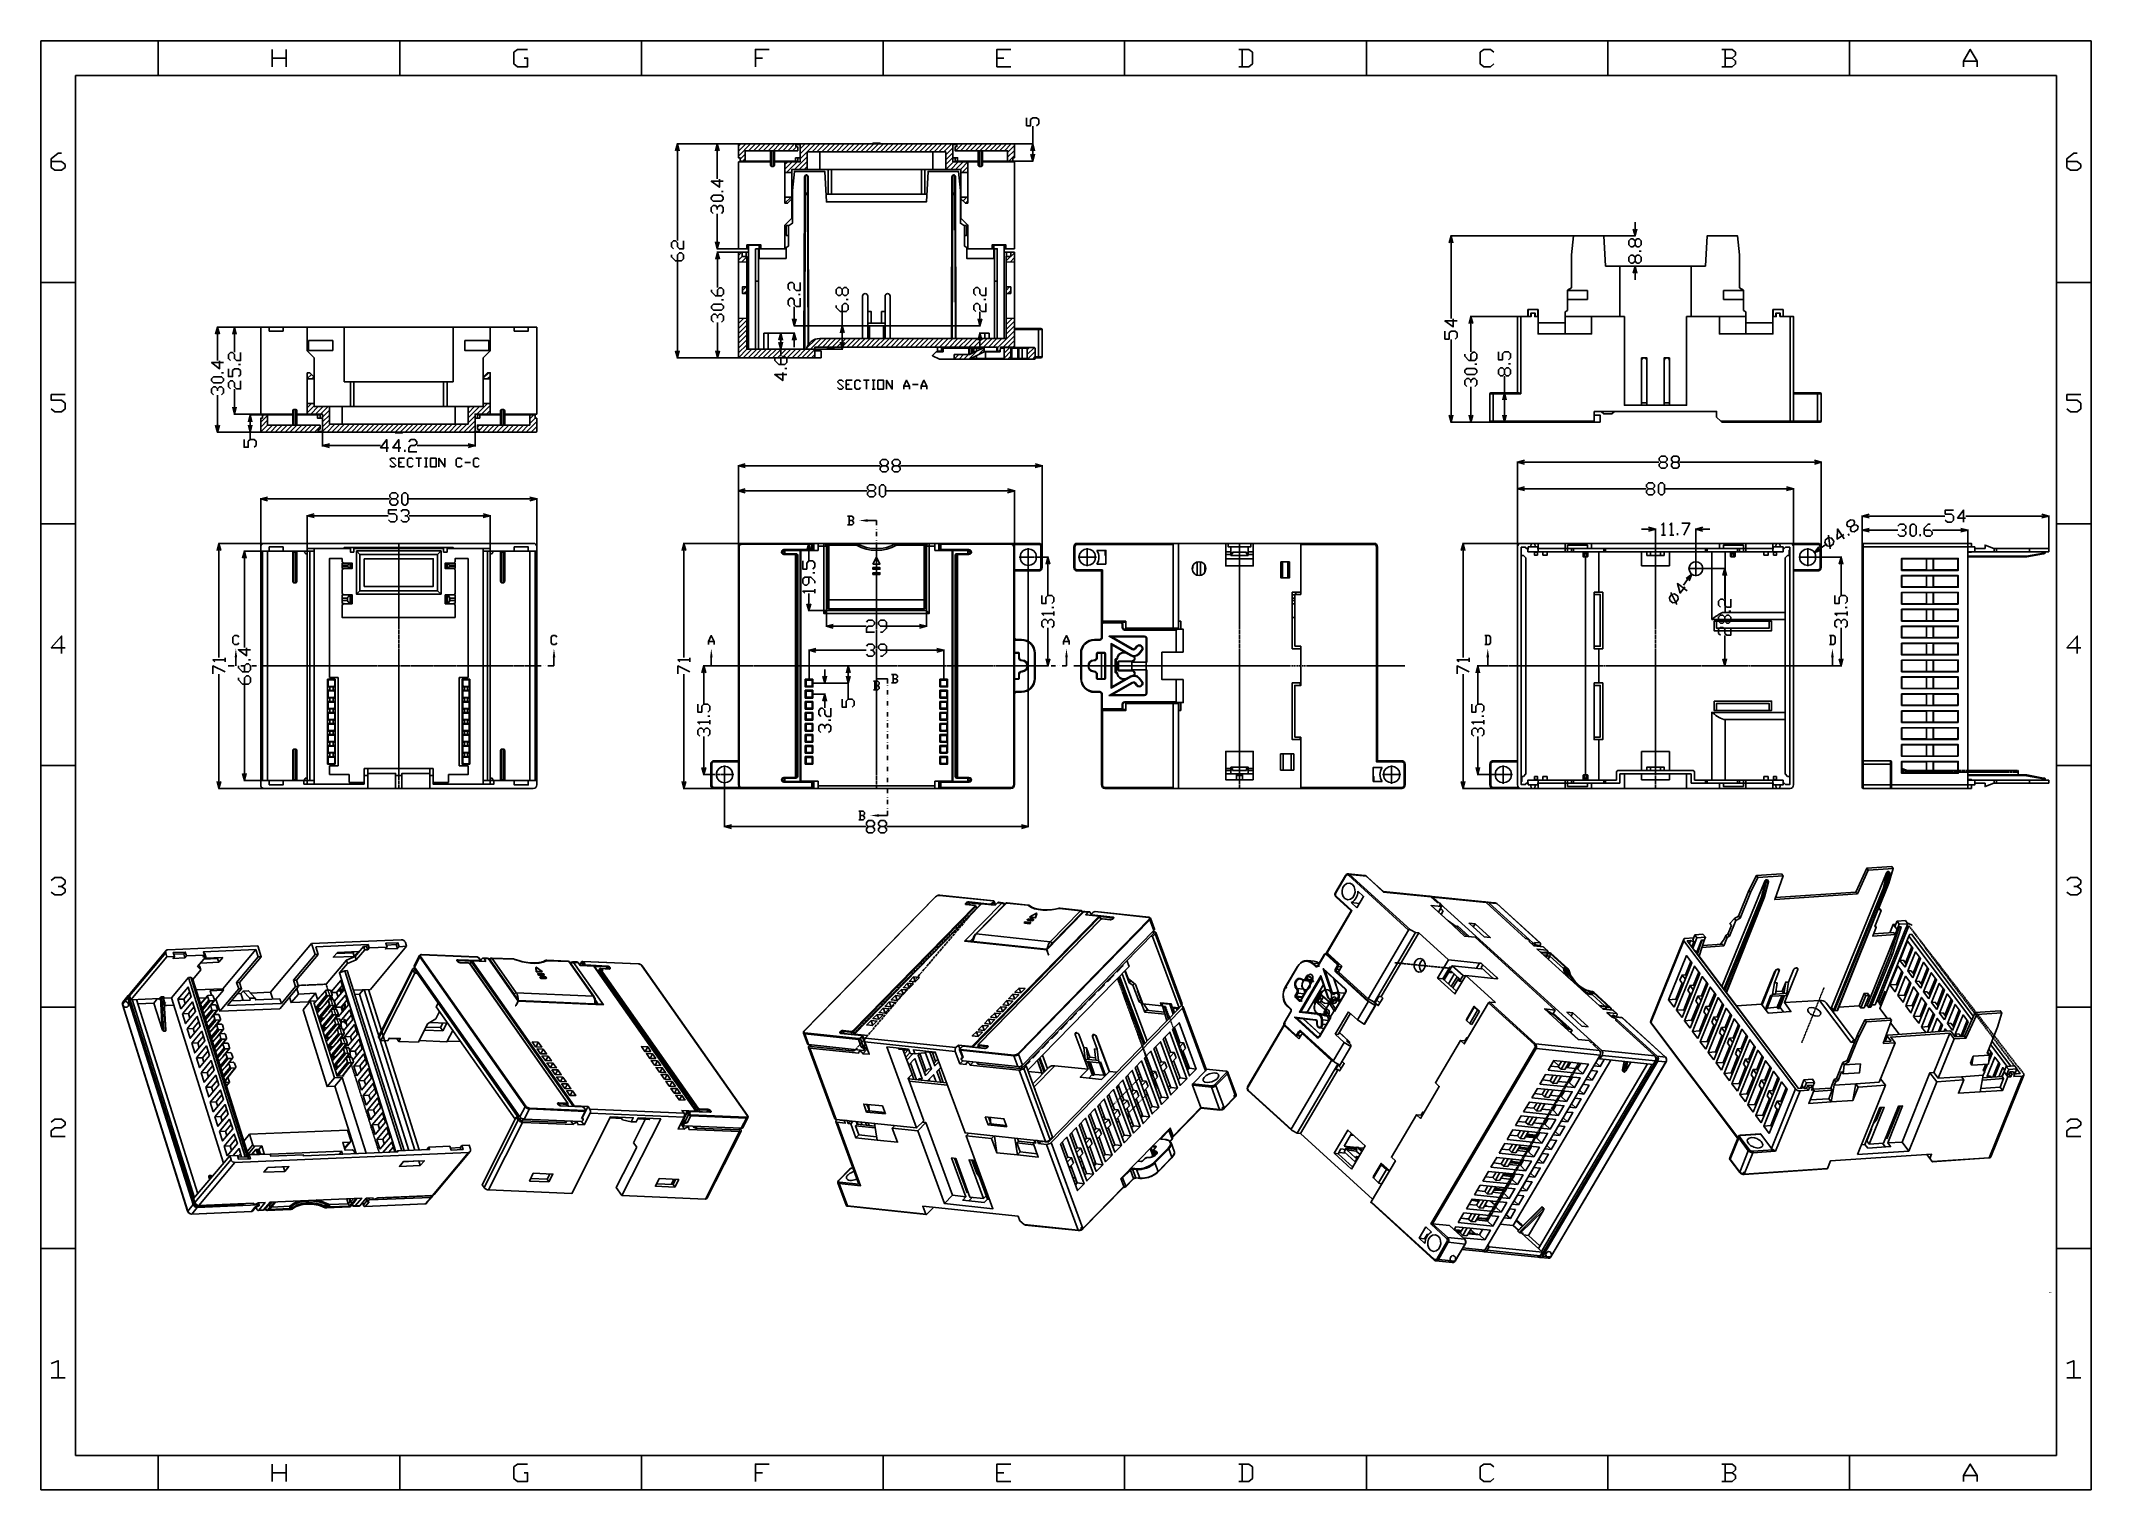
# Model space of a CAD drawing. Header units: millimetres. Extents: x 119 to 713, y -184 to 236.
import ezdxf

# ---------------------------------------------------------------- set-up
doc = ezdxf.new("R2010")
doc.units = ezdxf.units.MM
doc.linetypes.add('PDF_IMPORT', pattern=[1, 0.8, -0.2])
doc.layers.add('PDF_几何图形', color=7, linetype='Continuous', true_color=0x231f20)
doc.layers.add('PDF_实体填充', color=7, linetype='Continuous', true_color=0x231f20)

msp = doc.modelspace()

# ---------------------------------------------------------------- hatches: boundary and pattern name
at = {"layer": 'PDF_几何图形', "transparency": 33554559}
for points in [[(119.39, 166.15), (119.57, 166.11), (119.61, 165.93), (119.57, 165.76), (119.39, 165.72)], [(119.39, 96.15), (119.57, 96.11), (119.61, 95.93), (119.57, 95.76), (119.39, 95.71)], [(119.39, 26.15), (119.57, 26.1), (119.61, 25.93), (119.57, 25.75), (119.39, 25.71)], [(119.39, -43.86), (119.57, -43.9), (119.61, -44.08), (119.57, -44.25), (119.39, -44.3)], [(119.39, -113.86), (119.57, -113.91), (119.61, -114.08), (119.57, -114.26), (119.39, -114.3)], [(701.35, -126.79), (701.3, -126.83), (701.35, -126.88), (701.39, -126.96), (702.18, -126.96), (702, -126.92), (701.78, -126.88), (701.7, -126.83), (701.48, -126.79)]]:
    msp.add_hatch(color=7, dxfattribs=at).paths.add_polyline_path(points)

# ---------------------------------------------------------------- linework, layer by layer
at = {"layer": 'PDF_几何图形', "color": 7, "lineweight": -3}
for points in [[(119.39, 235.94), (713.49, 235.94)], [(119.39, -184.08), (119.39, 235.94)], [(119.39, -184.08), (119.39, 235.94)], [(153.37, 225.94), (153.37, 235.94)], [(186.38, 228.47), (186.38, 233.49)], [(190.4, 233.49), (190.4, 228.47)], [(223.42, 225.94), (223.42, 235.94)], [(259.4, 231), (260.41, 231), (260.41, 228.47), (257.44, 228.47), (256.43, 229.3), (256.43, 232.66), (257.44, 233.49), (260.41, 233.49)], [(293.42, 225.94), (293.42, 235.94)], [(326.44, 228.47), (326.44, 233.49), (330.45, 233.49)], [(363.43, 225.94), (363.43, 235.94)], [(396.44, 228.47), (396.44, 233.49), (400.46, 233.49)], [(433.43, 225.94), (433.43, 235.94)], [(466.49, 228.47), (469.46, 228.47), (470.46, 229.3), (470.46, 232.66), (469.46, 233.49), (466.49, 233.49)], [(467.45, 233.49), (467.45, 228.47)], [(503.48, 225.94), (503.48, 235.94)], [(540.47, 229.3), (539.5, 228.47), (537.5, 228.47), (536.49, 229.3), (536.49, 232.66), (537.5, 233.49), (539.5, 233.49), (540.47, 232.66)], [(573.48, 225.94), (573.48, 235.94)], [(609.51, 231), (610.51, 231.83), (610.51, 232.66), (609.51, 233.49), (606.5, 233.49)], [(607.5, 233.49), (607.5, 228.47)], [(643.48, 225.94), (643.48, 235.94)], [(676.5, 228.47), (676.5, 230.13), (678.51, 233.49), (680.52, 230.13), (680.52, 228.47)], [(713.49, -184.08), (713.49, 235.94)], [(129.39, 225.94), (703.49, 225.94)], [(129.39, -174.08), (129.39, 225.94)], [(186.38, 231), (190.4, 231)], [(326.44, 231), (328.45, 231)], [(396.44, 231), (398.45, 231)], [(396.44, 228.47), (400.46, 228.47)], [(606.5, 228.47), (609.51, 228.47), (610.51, 229.3), (610.51, 230.13), (609.51, 231), (607.5, 231)], [(676.5, 230.13), (680.52, 230.13)], [(703.49, -174.08), (703.49, 225.94)], [(407.93, 211.35), (408.54, 211.96), (408.54, 213.14), (407.93, 213.71), (406.79, 213.71), (406.18, 213.14), (406.18, 211.35), (405.04, 211.35), (405.04, 213.71)], [(406.79, 206.11), (406.79, 211.26)], [(122.36, 200.96), (125.38, 200.96), (126.38, 200.13), (126.38, 199.3), (125.38, 198.47), (123.37, 198.47), (122.36, 199.3), (122.36, 201.79), (124.37, 203.45), (125.38, 203.45)], [(303.29, 204.1), (303.81, 206.11), (304.38, 204.1)], [(322.94, 206.11), (303.64, 206.11)], [(303.81, 206.11), (303.81, 204.1)], [(303.81, 204.1), (303.81, 178.12)], [(314.86, 204.1), (315.39, 206.11), (315.91, 204.1)], [(316.04, 206.11), (315.21, 206.11)], [(315.39, 206.11), (315.39, 204.1)], [(315.39, 204.1), (315.39, 195.98)], [(321.68, 206.11), (321.54, 206.07), (321.5, 205.89)], [(321.5, 205.41), (322.2, 206.11)], [(321.5, 203.97), (323.64, 206.11)], [(321.5, 202.57), (325.04, 206.11)], [(321.5, 205.89), (321.5, 202.09), (321.98, 202.09), (321.98, 201.13), (323.51, 201.13), (323.51, 204.1), (338.71, 204.1), (338.71, 205.11)], [(338.01, 206.11), (321.68, 206.11)], [(321.98, 201.66), (323.51, 203.14)], [(324.47, 204.1), (326.44, 206.11)], [(325.87, 204.1), (327.88, 206.11)], [(327.27, 204.1), (329.27, 206.11)], [(328.71, 204.1), (330.72, 206.11)], [(330.1, 204.1), (332.11, 206.11)], [(330.8, 199.95), (330.8, 204.1)], [(331.11, 204.1), (331.11, 199.6)], [(331.68, 204.1), (331.68, 199.6), (331.11, 199.6)], [(331.55, 204.1), (333.51, 206.11)], [(331.98, 204.1), (331.98, 199.95)], [(332.94, 204.1), (334.95, 206.11)], [(334.34, 204.1), (336.35, 206.11)], [(339.41, 205.89), (339.41, 200.91), (335, 200.91), (335, 197.81), (337, 197.81), (337, 198.73), (341.41, 198.73)], [(335.78, 204.1), (337.79, 206.11)], [(337.18, 204.1), (338.4, 205.33)], [(337.75, 198.73), (341.41, 202.36)], [(338.01, 206.11), (339.58, 206.11)], [(338.18, 205.89), (338.14, 206.07), (338.01, 206.11)], [(338.01, 201.13), (338.01, 202.09)], [(339.41, 202.09), (338.01, 202.09)], [(338.71, 202.09), (338.71, 201.13), (338.01, 201.13)], [(338.49, 205.33), (338.18, 205.33), (338.18, 205.89)], [(339.41, 205.89), (338.18, 205.89)], [(338.71, 205.11), (338.62, 205.24), (338.49, 205.33)], [(338.62, 204.1), (338.71, 204.19)], [(339.58, 206.11), (339.45, 206.07), (339.41, 205.89)], [(339.41, 204.63), (340.89, 206.11)], [(339.41, 203.19), (342.29, 206.11)], [(343.73, 206.11), (339.41, 201.79)], [(339.58, 206.11), (383.43, 206.11)], [(341.41, 198.73), (341.41, 203.8), (381.59, 203.8), (381.59, 198.73), (386, 198.73), (386, 197.81), (388.01, 197.81), (388.01, 200.91), (383.6, 200.91), (383.6, 205.89)], [(342.86, 203.8), (345.13, 206.11)], [(344.25, 203.8), (346.57, 206.11)], [(345.13, 203.8), (345.13, 198.73), (381.59, 198.73)], [(345.65, 203.8), (347.97, 206.11)], [(347.09, 203.8), (349.41, 206.11)], [(348.49, 203.8), (350.8, 206.11)], [(349.93, 203.8), (352.2, 206.11)], [(351.33, 203.8), (353.64, 206.11)], [(352.73, 203.8), (355.04, 206.11)], [(354.17, 203.8), (356.48, 206.11)], [(355.56, 203.8), (357.88, 206.11)], [(357.01, 203.8), (359.28, 206.11)], [(358.4, 203.8), (360.72, 206.11)], [(359.8, 203.8), (362.11, 206.11)], [(360.5, 206.11), (360.5, 206.33), (362.51, 206.33), (362.51, 206.11)], [(361.24, 203.8), (363.56, 206.11)], [(362.64, 203.8), (364.95, 206.11)], [(364.08, 203.8), (366.35, 206.11)], [(365.48, 203.8), (367.79, 206.11)], [(366.87, 203.8), (369.19, 206.11)], [(368.32, 203.8), (370.63, 206.11)], [(369.71, 203.8), (372.03, 206.11)], [(371.15, 203.8), (373.43, 206.11)], [(372.55, 203.8), (374.87, 206.11)], [(373.99, 203.8), (376.26, 206.11)], [(375.39, 203.8), (377.71, 206.11)], [(376.79, 203.8), (379.1, 206.11)], [(377.84, 198.73), (377.84, 203.8)], [(378.23, 203.8), (380.5, 206.11)], [(379.63, 203.8), (381.94, 206.11)], [(381.07, 203.8), (383.34, 206.11)], [(381.59, 202.97), (383.6, 204.93)], [(381.59, 201.53), (383.6, 203.53)], [(381.59, 200.13), (383.6, 202.14)], [(385, 206.11), (383.43, 206.11)], [(383.6, 205.89), (383.56, 206.07), (383.43, 206.11)], [(383.6, 205.89), (384.82, 205.89)], [(385, 201.13), (385, 202.09), (383.6, 202.09)], [(384.3, 205.11), (384.3, 204.1), (399.5, 204.1), (399.5, 201.13), (401.03, 201.13), (401.03, 202.09), (401.51, 202.09), (401.51, 205.89)], [(384.52, 205.33), (384.34, 205.24), (384.3, 205.11)], [(384.3, 202.09), (384.3, 201.13), (385, 201.13)], [(384.43, 204.1), (386.44, 206.11)], [(384.82, 205.89), (384.82, 205.33), (384.52, 205.33)], [(385, 206.11), (384.87, 206.07), (384.82, 205.89)], [(384.82, 205.89), (385.04, 206.11)], [(401.33, 206.11), (385, 206.11)], [(385.87, 204.1), (387.84, 206.11)], [(387.27, 204.1), (389.28, 206.11)], [(388.67, 204.1), (390.68, 206.11)], [(390.11, 204.1), (392.12, 206.11)], [(391.02, 204.1), (391.02, 199.95)], [(391.29, 199.6), (391.29, 204.1)], [(391.51, 204.1), (393.51, 206.11)], [(391.9, 204.1), (391.9, 199.6)], [(392.2, 199.95), (392.2, 204.1)], [(392.95, 204.1), (394.91, 206.11)], [(394.34, 204.1), (396.35, 206.11)], [(395.74, 204.1), (397.75, 206.11)], [(397.18, 204.1), (399.19, 206.11)], [(398.58, 204.1), (400.59, 206.11)], [(399.5, 203.62), (401.51, 205.63)], [(399.5, 202.23), (401.51, 204.19)], [(399.85, 201.13), (401.51, 202.79)], [(401.51, 205.89), (401.46, 206.07), (401.33, 206.11)], [(401.37, 206.11), (406.96, 206.11)], [(406.22, 204.1), (406.79, 206.11), (407.31, 204.1)], [(407.31, 203.1), (406.79, 201.13), (406.22, 203.1)], [(406.79, 206.11), (406.79, 204.1)], [(406.79, 203.1), (406.79, 204.1)], [(406.79, 201.13), (406.79, 203.1)], [(706.5, 200.96), (709.51, 200.96), (710.52, 200.13), (710.52, 199.3), (709.51, 198.47), (707.51, 198.47), (706.5, 199.3), (706.5, 201.79), (708.51, 203.45), (709.51, 203.45)], [(335, 175.72), (328.01, 175.72), (328.01, 176.81), (323.99, 176.81), (323.99, 175.72), (321.5, 175.72), (321.5, 200.92)], [(321.5, 200.92), (330.8, 200.92)], [(322.85, 201.13), (323.51, 201.74)], [(330.8, 201.13), (323.51, 201.13)], [(338.01, 201.13), (331.98, 201.13)], [(331.98, 200.92), (335, 200.92)], [(335, 200.22), (335.69, 200.92)], [(335, 198.82), (337.09, 200.92)], [(335, 190.7), (335, 197.81)], [(335.34, 172.92), (335.34, 176.11), (336, 176.5), (336, 182.36), (337.18, 183.1), (337.18, 192.62), (337.75, 198.12), (346.52, 198.12), (347, 189.3), (376, 189.3), (376.48, 198.12), (385.26, 198.12), (385.83, 192.62), (385.83, 183.1), (387.01, 182.36), (387.01, 176.5), (387.66, 176.11), (387.66, 172.92), (395.52, 172.92), (395.52, 176.72), (398.49, 176.72), (398.49, 149.69)], [(335.43, 197.81), (338.53, 200.92)], [(336.83, 197.81), (337, 197.99)], [(337, 190.7), (337, 197.81)], [(339.14, 198.73), (341.41, 200.96)], [(340.54, 198.73), (341.41, 199.56)], [(340.67, 196.63), (340.72, 196.68), (340.72, 196.81), (340.76, 196.85), (340.76, 196.9), (340.8, 196.94), (340.85, 196.98), (340.89, 196.98), (340.93, 197.03), (340.98, 197.07), (341.02, 197.07), (341.11, 197.12), (341.2, 197.12)], [(340.67, 191.74), (340.67, 196.63)], [(340.89, 196.63), (340.67, 196.63)], [(341.2, 196.94), (340.98, 196.85), (340.89, 196.64)], [(340.89, 196.63), (340.89, 191.79)], [(341.2, 197.12), (341.2, 197.16)], [(341.2, 197.12), (341.2, 196.94)], [(341.2, 197.12), (341.2, 196.94)], [(341.68, 196.64), (341.63, 196.85), (341.46, 197.03), (341.2, 197.12)], [(341.2, 196.94), (341.2, 196.98)], [(341.5, 196.64), (341.41, 196.85), (341.2, 196.94)], [(345.13, 198.73), (341.41, 198.73)], [(341.5, 191.79), (341.5, 196.63)], [(341.68, 196.63), (341.5, 196.63)], [(341.68, 196.63), (341.72, 191.74)], [(347.49, 191.53), (347.49, 198.73)], [(348.49, 198.73), (348.49, 191.53), (347.49, 191.53)], [(374.52, 198.73), (374.52, 191.53), (375.52, 191.53)], [(375.52, 191.53), (375.52, 198.73)], [(381.59, 198.73), (383.82, 200.92)], [(383.03, 198.73), (385.22, 200.92)], [(383.38, 196.63), (383.43, 196.68), (383.43, 196.81), (383.47, 196.85), (383.47, 196.9), (383.56, 196.98), (383.6, 196.98), (383.64, 197.03), (383.69, 197.07), (383.73, 197.07), (383.82, 197.12), (383.91, 197.12)], [(383.38, 191.74), (383.38, 196.63)], [(383.6, 196.63), (383.38, 196.63)], [(383.91, 196.94), (383.69, 196.85), (383.6, 196.64)], [(383.6, 196.63), (383.6, 191.79)], [(383.91, 197.12), (383.91, 197.16)], [(383.91, 197.12), (383.91, 196.94)], [(383.91, 197.12), (383.91, 196.94)], [(384.39, 196.64), (384.34, 196.85), (384.17, 197.03), (383.91, 197.12)], [(383.91, 196.94), (383.91, 196.98)], [(384.21, 196.64), (384.12, 196.85), (383.91, 196.94)], [(384.21, 191.79), (384.21, 196.63)], [(384.39, 196.63), (384.21, 196.63)], [(384.39, 196.63), (384.43, 191.74)], [(384.43, 198.73), (386.66, 200.92)], [(385, 201.13), (391.02, 201.13)], [(385.83, 198.73), (388.01, 200.87)], [(386, 190.7), (386, 197.81)], [(386.35, 197.81), (388.01, 199.47)], [(387.79, 197.81), (388.01, 198.03)], [(391.02, 200.92), (388.01, 200.92)], [(388.01, 190.7), (388.01, 197.81)], [(391.02, 199.95), (391.02, 199.82), (391.07, 199.78), (391.07, 199.74)], [(391.29, 199.6), (391.9, 199.6)], [(391.9, 199.6), (391.94, 199.6), (392.03, 199.65), (392.07, 199.65), (392.12, 199.69), (392.12, 199.74), (392.2, 199.82), (392.2, 199.95)], [(392.2, 201.13), (399.5, 201.13)], [(401.51, 200.92), (392.2, 200.92)], [(400.68, 201.13), (406.96, 201.13)], [(401.51, 175.72), (401.51, 200.92)], [(316, 195.85), (316, 193.53), (313.64, 195.28), (317.13, 195.28)], [(317.13, 192.35), (316.57, 192.35)], [(335, 190.3), (335.39, 190.7)], [(335, 188.91), (336.79, 190.7)], [(337, 184.58), (337, 190.17)], [(340.5, 146.59), (340.67, 191.44), (340.89, 191.44)], [(340.89, 191.79), (340.67, 191.79), (340.67, 191.74)], [(340.67, 191.44), (340.67, 191.74)], [(340.72, 146.59), (340.89, 191.44), (341.5, 191.44)], [(340.89, 191.44), (340.89, 191.79), (341.5, 191.79), (341.5, 191.44)], [(341.72, 191.74), (341.72, 191.79), (341.5, 191.79)], [(341.68, 147.77), (341.5, 191.44), (341.72, 191.44), (341.85, 148.07)], [(341.72, 191.74), (341.72, 191.44)], [(346.87, 191.53), (347.49, 191.53)], [(348.49, 191.53), (374.52, 191.53)], [(375.52, 191.53), (376.13, 191.53)], [(383.25, 149.69), (383.38, 191.44), (383.6, 191.44), (383.43, 149.69)], [(383.6, 191.79), (383.38, 191.79), (383.38, 191.74)], [(383.38, 191.44), (383.38, 191.74)], [(384.43, 191.74), (384.43, 191.79), (384.21, 191.79)], [(384.39, 149.69), (384.21, 191.44), (384.43, 191.44), (384.56, 149.69)], [(384.43, 191.74), (384.43, 191.44)], [(386, 190.39), (386.35, 190.7)], [(386, 190.17), (386, 184.58)], [(386.61, 189.56), (387.75, 190.7)], [(314.21, 185.94), (313.64, 186.55), (313.64, 187.68), (314.21, 188.29), (314.82, 188.29), (315.39, 187.68), (315.39, 187.12)], [(315.39, 187.68), (316, 188.29), (316.57, 188.29), (317.13, 187.68), (317.13, 186.55), (316.57, 185.94)], [(315.39, 177.73), (315.39, 185.85)], [(337, 184.58), (335, 182.57), (335, 175.72)], [(386, 184.58), (388.01, 182.57), (388.01, 175.72)], [(387.36, 188.91), (388.01, 189.56)], [(336.17, 182.44), (335.39, 182.44), (335.39, 179.6), (336, 179.6)], [(386.83, 182.44), (387.62, 182.44)], [(387.01, 179.6), (387.62, 179.6), (387.62, 182.44)], [(527.49, 177.46), (528.02, 179.47), (528.59, 177.46)], [(565.93, 179.47), (527.84, 179.47)], [(528.02, 179.47), (528.02, 177.46)], [(561.78, 163.71), (562.96, 164.41), (562.96, 173.97), (563.52, 179.47)], [(563.52, 179.47), (572.3, 179.47)], [(569.86, 179.47), (581.52, 179.47)], [(572.78, 170.65), (572.3, 179.47)], [(583.09, 176.81), (582.52, 176.24), (581.91, 176.24), (581.34, 176.81), (581.34, 177.99), (580.73, 178.56), (580.16, 178.56), (579.59, 177.99), (579.59, 176.81), (580.16, 176.24), (580.73, 176.24), (581.34, 176.81)], [(581.86, 181.44), (581.34, 179.47), (580.82, 181.44)], [(581.34, 181.44), (581.34, 183.45)], [(581.34, 179.47), (581.34, 181.44)], [(581.34, 177.99), (581.91, 178.56), (582.52, 178.56), (583.09, 177.99), (583.09, 176.81)], [(601.78, 170.65), (602.26, 179.47), (611.04, 179.47), (611.6, 173.97), (611.6, 164.41), (612.78, 163.71)], [(302.68, 175.67), (302.07, 176.28), (302.07, 177.46), (302.68, 178.03), (303.25, 178.03), (303.81, 177.46), (303.81, 176.28), (304.43, 175.67), (305.56, 175.67), (305.56, 178.03)], [(303.81, 172.18), (303.81, 173.93), (304.43, 174.54), (304.99, 174.54), (305.56, 173.93), (305.56, 172.79), (304.99, 172.18), (303.25, 172.18), (302.07, 173.36), (302.07, 173.93)], [(315.91, 177.73), (315.39, 175.72), (314.86, 177.73)], [(314.95, 172.7), (315.47, 174.71), (316, 172.7)], [(321.41, 175.72), (315.21, 175.72)], [(321.41, 174.71), (315.3, 174.71)], [(315.39, 175.72), (315.39, 177.73)], [(315.47, 174.71), (315.47, 172.7)], [(315.47, 172.7), (315.47, 164.45)], [(321.5, 173.8), (322.42, 174.71)], [(321.5, 172.4), (322.64, 173.49)], [(322.42, 171.87), (323.9, 173.36)], [(322.59, 174.71), (323.77, 174.71)], [(323.77, 173.49), (323.77, 174.71), (324.47, 174.71)], [(323.99, 175.72), (324.47, 175.72)], [(324.47, 146.59), (324.47, 176.72), (327.48, 176.72), (327.48, 174.71)], [(326.48, 175.72), (327.31, 175.72), (327.31, 166.33)], [(326.48, 166.33), (326.48, 175.72)], [(327.48, 175.72), (328.01, 175.72)], [(327.48, 174.71), (327.48, 172.92), (335.34, 172.92)], [(335.34, 175.72), (335, 175.72)], [(388.01, 175.72), (387.66, 175.72)], [(395, 175.72), (388.01, 175.72)], [(395, 175.72), (395, 176.81), (399.02, 176.81), (399.02, 175.72)], [(395.52, 175.72), (395, 175.72)], [(395.7, 175.72), (396.53, 175.72), (396.53, 166.33)], [(395.7, 166.33), (395.7, 175.72)], [(399.02, 175.72), (398.49, 175.72)], [(399.19, 173.49), (399.19, 174.71), (398.49, 174.71)], [(401.51, 175.72), (399.02, 175.72)], [(399.1, 172.18), (401.51, 174.54)], [(399.19, 174.71), (400.41, 174.71)], [(400.24, 171.87), (401.51, 173.14)], [(528.02, 177.46), (528.02, 155.45)], [(583.09, 172.14), (582.52, 171.57), (581.91, 171.57), (581.34, 172.14), (581.34, 173.32), (580.73, 173.88), (580.16, 173.88), (579.59, 173.32), (579.59, 172.14), (580.16, 171.57), (580.73, 171.57), (581.34, 172.14)], [(581.34, 173.32), (581.91, 173.88), (582.52, 173.88), (583.09, 173.32), (583.09, 172.14)], [(583.09, 175.06), (582.52, 175.06)], [(303.81, 146.11), (303.81, 172.09)], [(321.5, 155.5), (321.5, 171.92)], [(323.77, 171.83), (323.9, 171.96)], [(323.9, 164.71), (323.9, 171.79)], [(399.1, 171.79), (399.1, 164.71)], [(401.51, 171.92), (401.51, 155.5)], [(572.78, 170.65), (576.93, 170.65), (576.93, 156.07)], [(574.92, 170.65), (581.52, 170.65)], [(597.63, 170.65), (576.93, 170.65)], [(580.82, 168.64), (581.34, 170.65), (581.86, 168.64)], [(581.34, 170.65), (581.34, 168.64)], [(581.34, 168.64), (581.34, 166.68)], [(597.63, 156.07), (597.63, 170.65), (601.78, 170.65)], [(119.39, 165.93), (129.39, 165.93)], [(315.47, 162.05), (315.47, 163.8), (316.04, 164.36), (316.65, 164.36), (317.22, 163.8), (317.22, 162.62), (316.65, 162.05), (314.86, 162.05), (313.73, 163.18), (313.73, 163.8)], [(317.22, 160.87), (316.65, 160.87)], [(322.68, 163.66), (323.73, 164.71)], [(323.16, 162.75), (323.9, 163.45)], [(323.9, 155.58), (323.9, 162.7)], [(327.31, 166.33), (326.48, 166.33)], [(326.48, 166.33), (326.48, 146.59)], [(327.31, 166.33), (327.31, 146.59)], [(336.52, 163.66), (335.96, 164.23), (335.96, 165.41), (336.52, 165.98), (337.14, 165.98), (337.7, 165.41), (337.7, 164.23), (338.27, 163.66), (339.45, 163.66), (339.45, 165.98)], [(336.52, 158.99), (335.96, 159.56), (335.96, 160.74), (336.52, 161.35), (337.14, 161.35), (337.7, 160.74), (337.7, 159.56), (338.27, 158.99), (339.45, 158.99), (339.45, 161.35)], [(339.45, 162.48), (338.88, 162.48)], [(353.34, 162.75), (352.77, 162.18), (352.2, 162.18), (351.59, 162.75), (351.59, 163.93), (351.02, 164.49), (350.45, 164.49), (349.84, 163.93), (349.84, 162.75), (350.45, 162.18), (351.02, 162.18), (351.59, 162.75)], [(351.59, 163.93), (352.2, 164.49), (352.77, 164.49), (353.34, 163.93), (353.34, 162.75)], [(353.34, 161), (352.77, 161)], [(357.49, 161.96), (357.57, 162.22), (357.7, 162.48), (357.97, 162.66), (358.23, 162.7), (358.53, 162.66), (358.8, 162.48), (358.93, 162.22), (359.01, 161.96)], [(357.49, 149.69), (357.49, 161.96)], [(359.01, 157.51), (359.01, 161.96)], [(363.99, 161.96), (364.08, 162.27), (364.21, 162.48), (364.47, 162.66), (364.74, 162.7), (365.04, 162.66), (365.3, 162.48), (365.43, 162.27), (365.52, 161.96)], [(363.99, 161.96), (363.99, 157.51)], [(365.52, 161.96), (365.52, 149.69)], [(390.33, 162.18), (389.71, 162.75), (389.71, 163.93), (390.33, 164.49), (390.89, 164.49), (391.46, 163.93), (391.46, 162.75), (392.07, 162.18), (393.25, 162.18), (393.25, 164.49)], [(393.25, 161), (392.64, 161)], [(396.53, 166.33), (395.7, 166.33)], [(395.7, 166.33), (395.7, 149.69)], [(396.53, 166.33), (396.53, 149.69)], [(399.1, 163.66), (400.11, 164.67)], [(399.1, 162.7), (399.1, 155.58)], [(399.58, 162.75), (400.41, 163.58)], [(561.78, 163.58), (561.78, 163.71)], [(561.78, 157.81), (561.78, 161.04)], [(607.02, 163.58), (612.78, 163.58), (612.78, 161.04)], [(607.02, 163.58), (607.02, 161.04), (612.78, 161.04)], [(612.78, 163.58), (612.78, 163.71)], [(612.78, 157.81), (612.78, 161.04)], [(703.49, 165.93), (713.49, 165.93)], [(314.3, 154.45), (313.73, 155.02), (313.73, 156.2), (314.3, 156.76), (314.86, 156.76), (315.47, 156.2), (315.47, 155.63)], [(315.47, 156.2), (316.04, 156.76), (316.65, 156.76), (317.22, 156.2), (317.22, 155.02), (316.65, 154.45)], [(321.5, 154.01), (323.07, 155.59)], [(341.2, 146.59), (323.9, 146.59), (323.9, 155.58), (321.5, 155.5), (321.5, 144.41)], [(321.5, 155.41), (321.59, 155.5)], [(321.5, 152.57), (323.9, 154.97)], [(338.23, 155.41), (337.7, 153.4), (337.18, 155.41)], [(337.7, 155.41), (337.7, 158.9)], [(337.7, 153.4), (337.7, 155.41)], [(397.4, 145.93), (397.49, 147.2), (401.51, 147.2), (401.51, 155.5), (399.1, 155.58), (399.1, 149.69), (345.08, 149.69)], [(351.59, 157.51), (351.59, 159.25), (352.2, 159.82), (352.77, 159.82), (353.34, 159.25), (353.34, 158.07), (352.77, 157.51), (351.02, 157.51), (349.84, 158.64), (349.84, 159.25)], [(351.59, 153.4), (351.59, 157.42)], [(359.01, 154.19), (359.01, 157.51), (360.02, 157.51), (360.02, 154.19)], [(362.99, 154.19), (362.99, 157.51), (363.99, 157.51), (363.99, 154.19)], [(390.33, 157.51), (389.71, 158.07), (389.71, 159.25), (390.33, 159.82), (390.89, 159.82), (391.46, 159.25), (391.46, 158.07), (392.07, 157.51), (393.25, 157.51), (393.25, 159.82)], [(392.03, 155.41), (391.46, 153.4), (390.94, 155.41)], [(391.46, 155.41), (391.46, 157.42)], [(391.46, 153.4), (391.46, 155.41)], [(399.1, 155.19), (399.5, 155.59)], [(399.1, 153.79), (400.85, 155.54)], [(399.1, 152.35), (401.51, 154.76)], [(528.63, 155.37), (528.63, 153.05), (526.27, 154.8), (529.81, 154.8)], [(533.26, 154.06), (533.78, 156.07), (534.35, 154.06)], [(547.19, 156.07), (533.61, 156.07)], [(533.78, 156.07), (533.78, 154.06)], [(547.28, 156.07), (548.28, 156.07), (548.28, 133.66)], [(547.28, 133.97), (547.28, 156.07)], [(548.28, 156.07), (551.21, 156.07), (551.21, 157.07), (552.3, 157.07), (552.3, 156.07), (553.26, 156.07), (553.26, 151.04), (568.76, 151.04), (568.76, 156.07), (578.28, 156.07), (578.28, 130.34), (596.28, 130.34), (596.28, 156.07), (605.8, 156.07), (605.8, 151.04), (621.3, 151.04), (621.3, 156.07), (622.26, 156.07), (622.26, 157.07), (623.35, 157.07), (623.35, 156.07)], [(550.29, 156.07), (550.29, 158.07), (550.33, 158.07)], [(550.33, 156.07), (550.33, 158.07), (553.22, 158.07)], [(551.16, 156.07), (551.16, 157.07), (551.21, 157.07)], [(552.39, 156.07), (552.39, 157.07), (552.3, 157.07)], [(553.22, 156.07), (553.22, 158.07), (553.26, 158.07), (553.26, 156.07)], [(561.12, 157.46), (561.78, 157.81)], [(561.12, 156.07), (561.12, 157.46)], [(568.76, 156.07), (561.12, 156.07), (561.12, 151.04)], [(605.8, 156.07), (613.44, 156.07), (613.44, 151.04)], [(613.44, 157.46), (612.78, 157.81)], [(613.44, 156.07), (613.44, 157.46)], [(621.3, 156.07), (621.3, 158.07), (621.34, 158.07)], [(621.34, 156.07), (621.34, 158.07), (624.23, 158.07)], [(622.17, 156.07), (622.17, 157.07), (622.26, 157.07)], [(623.4, 156.07), (623.4, 157.07), (623.35, 157.07)], [(623.35, 156.07), (626.28, 156.07), (626.28, 125.76)], [(624.23, 156.07), (624.23, 158.07), (624.27, 158.07), (624.27, 156.07)], [(626.28, 156.07), (627.28, 156.07), (627.28, 125.76), (626.28, 125.76)], [(170.01, 150.96), (170.58, 152.96), (171.1, 150.96)], [(182.98, 152.96), (170.4, 152.96)], [(170.58, 152.96), (170.58, 150.96)], [(170.58, 150.96), (170.58, 143.36)], [(174.94, 150.96), (175.47, 152.96), (175.99, 150.96)], [(180.31, 152.96), (175.29, 152.96)], [(175.47, 152.96), (175.47, 150.96)], [(175.47, 150.96), (175.47, 145.71)], [(183.07, 127.77), (183.07, 152.96), (185.55, 152.96), (185.55, 151.87), (189.57, 151.87)], [(185.55, 152.96), (189.57, 152.96)], [(189.57, 152.96), (196.56, 152.96), (196.56, 146.11), (198.57, 144.14)], [(189.57, 151.87), (189.57, 152.96)], [(196.56, 152.96), (207.3, 152.96)], [(203.94, 149.08), (196.95, 149.08), (196.95, 146.24)], [(203.94, 149.08), (203.94, 146.24)], [(207.3, 137.16), (207.3, 152.96)], [(207.3, 152.96), (238.83, 152.96)], [(238.83, 137.16), (238.83, 152.96)], [(238.83, 152.96), (249.58, 152.96)], [(247.57, 144.14), (249.58, 146.11), (249.58, 152.96)], [(249.58, 152.96), (256.56, 152.96)], [(256.56, 151.87), (260.58, 151.87), (260.58, 152.96), (263.07, 152.96), (263.07, 127.77)], [(256.56, 152.96), (256.56, 151.87)], [(260.58, 152.96), (256.56, 152.96)], [(315.47, 146.11), (315.47, 154.36)], [(321.5, 151.17), (323.9, 153.58)], [(321.5, 149.78), (323.9, 152.18)], [(321.5, 148.34), (323.9, 150.74)], [(321.5, 146.94), (323.9, 149.34)], [(330.1, 146.59), (330.1, 151.22), (328.88, 151.22), (328.88, 146.59)], [(330.15, 151.22), (333.95, 151.22)], [(332.11, 151.22), (337.88, 151.22)], [(333.25, 149.21), (333.77, 151.22), (334.3, 149.21)], [(334.3, 148.6), (333.77, 146.59), (333.25, 148.6)], [(333.77, 151.22), (333.77, 149.21)], [(333.77, 149.21), (333.77, 148.6)], [(333.77, 146.59), (333.77, 148.6)], [(337.18, 149.21), (337.7, 151.22), (338.23, 149.21)], [(355.65, 153.4), (337.53, 153.4)], [(337.7, 151.22), (337.7, 149.21)], [(337.7, 149.21), (337.7, 147.2)], [(339.89, 144.1), (345.48, 149.69)], [(341.28, 146.89), (343.9, 149.52)], [(344.43, 147.2), (346.92, 149.69)], [(345.83, 147.2), (348.31, 149.69)], [(347.22, 147.2), (349.76, 149.69)], [(348.66, 147.2), (351.15, 149.69)], [(350.06, 147.2), (352.59, 149.69)], [(351.07, 151.39), (351.59, 153.4), (352.16, 151.39)], [(352.16, 148.6), (351.59, 146.59), (351.07, 148.6)], [(360.02, 153.4), (351.42, 153.4)], [(351.5, 147.2), (353.99, 149.69)], [(351.59, 153.4), (351.59, 151.39)], [(351.59, 148.6), (351.59, 151.39)], [(351.59, 146.59), (351.59, 148.6)], [(352.9, 147.2), (355.39, 149.69)], [(354.17, 153.4), (391.68, 153.4)], [(354.3, 147.2), (356.83, 149.69)], [(355.74, 147.2), (358.23, 149.69)], [(357.14, 147.2), (359.67, 149.69)], [(358.58, 147.2), (361.07, 149.69)], [(359.01, 149.69), (359.01, 153.4)], [(359.49, 149.69), (359.49, 153.4)], [(359.97, 147.2), (362.46, 149.69)], [(361.37, 147.2), (363.91, 149.69)], [(362.81, 147.2), (365.3, 149.69)], [(363.51, 149.69), (363.51, 153.4)], [(363.99, 149.69), (363.99, 153.4)], [(364.21, 147.2), (366.74, 149.69)], [(365.65, 147.2), (368.14, 149.69)], [(367.05, 147.2), (369.54, 149.69)], [(368.45, 147.2), (370.98, 149.69)], [(369.89, 147.2), (372.38, 149.69)], [(371.29, 147.2), (373.82, 149.69)], [(372.73, 147.2), (375.22, 149.69)], [(374.12, 147.2), (376.61, 149.69)], [(375.57, 147.2), (378.05, 149.69)], [(376.96, 147.2), (379.45, 149.69)], [(378.36, 147.2), (380.89, 149.69)], [(379.8, 147.2), (382.29, 149.69)], [(381.2, 147.2), (383.69, 149.69)], [(382.64, 147.2), (385.13, 149.69)], [(384.04, 147.2), (386.53, 149.69)], [(385.43, 147.2), (387.97, 149.69)], [(386.88, 147.2), (389.37, 149.69)], [(388.27, 147.2), (390.81, 149.69)], [(389.71, 147.2), (392.2, 149.69)], [(390.94, 149.21), (391.46, 151.22), (392.03, 149.21)], [(391.11, 147.2), (393.6, 149.69)], [(392.86, 151.22), (391.29, 151.22)], [(391.46, 151.22), (391.46, 149.21)], [(391.46, 149.21), (391.46, 147.2)], [(392.51, 147.2), (395.04, 149.69)], [(392.9, 151.22), (394.13, 151.22), (394.13, 149.69)], [(392.9, 149.69), (392.9, 151.22)], [(393.95, 147.2), (396.44, 149.69)], [(395.35, 147.2), (397.88, 149.69)], [(396.57, 147.03), (401.51, 151.92)], [(398.19, 147.2), (401.51, 150.52)], [(399.1, 150.96), (401.51, 153.36)], [(399.58, 147.2), (401.51, 149.12)], [(401.51, 152.61), (408.49, 152.61)], [(408.49, 152.31), (401.51, 152.31)], [(409.5, 152.31), (408.49, 152.31), (408.49, 152.61), (409.19, 152.61)], [(408.49, 144.4), (408.49, 152.31)], [(409.5, 152.31), (409.41, 152.53), (409.19, 152.62)], [(409.5, 152.31), (409.5, 144.4)], [(529.2, 149.51), (529.81, 150.13), (529.81, 151.31), (529.2, 151.87), (528.02, 151.87), (527.45, 151.31), (527.45, 149.51), (526.27, 149.51), (526.27, 151.87)], [(528.02, 127.46), (528.02, 149.43)], [(533.78, 154.06), (533.78, 145.8)], [(553.26, 154.27), (561.12, 154.27)], [(613.44, 154.27), (621.3, 154.27)], [(171.14, 143.27), (171.14, 140.95), (168.83, 142.7), (172.32, 142.7)], [(174.29, 143.31), (173.72, 143.88), (173.72, 145.06), (174.29, 145.63), (174.9, 145.63), (175.47, 145.06), (175.47, 143.88), (176.08, 143.31), (177.21, 143.31), (177.21, 145.63)], [(203.94, 146.24), (196.95, 146.24)], [(198.57, 138.51), (198.57, 144.14)], [(247.57, 144.14), (247.57, 138.51)], [(304.38, 146.11), (303.81, 144.1), (303.29, 146.11)], [(322.29, 144.1), (303.64, 144.1)], [(303.81, 144.1), (303.81, 146.11)], [(316, 146.11), (315.47, 144.1), (314.95, 146.11)], [(317.61, 144.1), (315.3, 144.1)], [(315.47, 144.1), (315.47, 146.11)], [(321.5, 145.5), (323.9, 147.9)], [(321.5, 144.41), (321.59, 144.19), (321.81, 144.1)], [(321.59, 144.19), (323.99, 146.59)], [(321.81, 144.1), (343.69, 144.1), (343.69, 147.2), (396.57, 147.2), (396.57, 145.93)], [(322.9, 144.1), (325.43, 146.59)], [(324.34, 144.1), (326.83, 146.59)], [(325.74, 144.1), (328.23, 146.59)], [(327.13, 144.1), (329.67, 146.59)], [(328.58, 144.1), (331.07, 146.59)], [(329.97, 144.1), (332.51, 146.59)], [(331.42, 144.1), (333.9, 146.59)], [(331.81, 146.59), (333.95, 146.59)], [(333.77, 142.18), (333.77, 143.92), (334.34, 144.49), (334.95, 144.49), (335.52, 143.92), (335.52, 142.75), (334.95, 142.18), (333.2, 142.18), (332.03, 143.36), (332.03, 143.92)], [(332.81, 144.1), (335.3, 146.59)], [(333.77, 146.59), (333.77, 144.62)], [(334.21, 144.1), (336.74, 146.59)], [(335.65, 144.1), (338.14, 146.59)], [(337.05, 144.1), (339.58, 146.59)], [(337.66, 146.59), (351.77, 146.59)], [(338.49, 144.1), (340.98, 146.59)], [(341.28, 144.1), (343.69, 146.5)], [(342.73, 144.1), (343.69, 145.06)], [(343.69, 146.11), (345.48, 146.11), (345.48, 144.1), (343.69, 144.1)], [(349.01, 146.72), (347.49, 146.72), (347, 147.2)], [(349.01, 146.72), (349.49, 147.2)], [(378.8, 145.8), (377.79, 144.8), (377.79, 144.71), (379.8, 143.71)], [(380.81, 145.8), (378.8, 145.8)], [(379.19, 146.02), (379.19, 147.2)], [(380.33, 146.02), (379.19, 146.02), (379.19, 145.8)], [(383.99, 143.71), (379.8, 143.71)], [(380.5, 147.11), (380.37, 147.03), (380.33, 146.89)], [(380.33, 145.8), (380.33, 146.89), (380.81, 146.89), (380.81, 145.8)], [(380.5, 147.11), (380.81, 147.11)], [(380.81, 147.11), (380.81, 146.89)], [(388.32, 147.11), (388.32, 146.89), (380.81, 146.89)], [(380.81, 147.11), (388.32, 147.11)], [(392.51, 146.98), (388.49, 145.02), (383.99, 145.02)], [(383.99, 145.02), (383.99, 143.71), (388.49, 143.71), (392.73, 145.8)], [(384.04, 143.71), (385.35, 145.02)], [(385.48, 143.71), (386.74, 145.02)], [(386.88, 143.71), (388.19, 145.02)], [(388.27, 143.71), (390.68, 146.11)], [(388.32, 147.11), (389.02, 147.11)], [(388.32, 147.11), (388.45, 147.03), (388.49, 146.89)], [(388.32, 146.89), (388.49, 146.89)], [(388.32, 145.02), (388.32, 146.89)], [(388.49, 146.89), (388.49, 145.02)], [(389.02, 146.89), (388.49, 146.89)], [(389.02, 143.92), (389.02, 143.71), (388.49, 143.71)], [(389.02, 143.97), (389.02, 143.92), (388.93, 143.92)], [(389.02, 147.11), (389.02, 146.89)], [(389.02, 147.11), (389.71, 147.11)], [(389.02, 146.89), (389.02, 145.24)], [(389.5, 146.89), (389.02, 146.89)], [(389.02, 143.92), (389.5, 143.92)], [(389.71, 143.71), (389.02, 143.71)], [(389.71, 147.11), (389.58, 147.03), (389.5, 146.89)], [(389.5, 146.89), (389.76, 146.89)], [(389.5, 146.89), (389.5, 145.5)], [(389.5, 144.19), (389.5, 143.92)], [(389.76, 143.92), (389.5, 143.92)], [(389.5, 143.92), (389.58, 143.75), (389.71, 143.71)], [(389.89, 147.11), (389.71, 147.11)], [(389.71, 143.71), (389.89, 143.71)], [(389.89, 147.11), (389.85, 147.11), (389.76, 147.03), (389.76, 146.89)], [(390.54, 146.89), (389.76, 146.89)], [(389.76, 145.63), (389.76, 146.89)], [(389.76, 143.92), (389.76, 144.32)], [(389.76, 143.92), (390.54, 143.92)], [(389.76, 143.92), (389.76, 143.79), (389.85, 143.71), (389.89, 143.71)], [(389.89, 147.11), (390.72, 147.11)], [(390.72, 143.71), (389.89, 143.71)], [(390.72, 147.11), (390.63, 147.11), (390.63, 147.07), (390.59, 147.07), (390.59, 147.03), (390.54, 147.03), (390.54, 146.89)], [(391.77, 146.89), (390.54, 146.89)], [(390.54, 146.02), (390.54, 146.89)], [(390.54, 143.92), (390.54, 144.71)], [(390.54, 143.92), (393.08, 143.92)], [(390.54, 143.92), (390.54, 143.79), (390.59, 143.79), (390.59, 143.75), (390.63, 143.75), (390.63, 143.71), (390.72, 143.71)], [(390.72, 147.11), (391.77, 147.11)], [(392.99, 143.71), (390.72, 143.71)], [(390.89, 144.89), (392.55, 146.55)], [(391.77, 147.2), (391.77, 146.63)], [(392.73, 145.8), (392.51, 146.98)], [(392.68, 145.93), (392.73, 145.93)], [(396.44, 147.2), (396.44, 145.93), (392.73, 145.93), (392.73, 145.8), (396.44, 145.8)], [(392.73, 147.2), (392.73, 145.93)], [(392.73, 145.8), (392.73, 145.85)], [(392.99, 143.71), (393.03, 143.75), (393.03, 143.79), (393.08, 143.79), (393.08, 143.92)], [(398.71, 143.71), (392.99, 143.71)], [(393.08, 143.92), (393.08, 145.8)], [(393.08, 143.92), (398.49, 143.92)], [(396.44, 145.8), (396.44, 145.93), (396.57, 145.93)], [(396.75, 145.8), (396.44, 145.8)], [(396.57, 145.93), (396.61, 145.85), (396.75, 145.8)], [(397.27, 145.8), (396.75, 145.8)], [(396.79, 145.8), (397.44, 146.46)], [(397.27, 145.8), (397.36, 145.85), (397.4, 145.93)], [(397.49, 147.11), (398.71, 147.11)], [(398.49, 146.89), (397.49, 146.89)], [(398.71, 147.11), (398.58, 147.03), (398.49, 146.89)], [(398.49, 146.85), (398.75, 147.11)], [(398.49, 145.41), (400.2, 147.11)], [(398.49, 143.92), (398.49, 146.89)], [(398.49, 144.01), (400.5, 146.02)], [(398.49, 143.92), (398.58, 143.75), (398.71, 143.71)], [(398.71, 147.11), (400.33, 147.11)], [(398.71, 143.71), (400.33, 143.71)], [(399.63, 143.71), (400.5, 144.58)], [(400.33, 147.11), (400.72, 147.11)], [(400.5, 146.89), (400.46, 147.03), (400.33, 147.11)], [(400.72, 143.92), (400.72, 143.71), (400.33, 143.71)], [(400.33, 143.71), (400.46, 143.75), (400.5, 143.92)], [(400.72, 147.11), (400.72, 146.89), (400.5, 146.89)], [(400.5, 146.89), (400.5, 143.92)], [(400.5, 143.92), (400.72, 143.92), (400.72, 146.89)], [(400.72, 147.11), (402.51, 147.11)], [(402.51, 146.89), (400.72, 146.89)], [(400.72, 143.92), (402.51, 143.92)], [(402.51, 143.71), (400.72, 143.71)], [(401.03, 147.2), (401.51, 147.68)], [(401.51, 147.2), (401.51, 147.11)], [(402.51, 146.89), (402.51, 147.11), (402.9, 147.11)], [(402.73, 143.92), (402.51, 143.92), (402.51, 146.89), (402.73, 146.89)], [(402.51, 143.92), (402.51, 143.71), (402.9, 143.71)], [(402.73, 146.89), (402.77, 147.03), (402.9, 147.11)], [(403.69, 143.92), (402.73, 143.92), (402.73, 146.89), (403.69, 146.89)], [(402.9, 143.71), (402.77, 143.75), (402.73, 143.92)], [(402.9, 147.11), (403.69, 147.11)], [(403.69, 143.71), (402.9, 143.71)], [(403.69, 146.89), (403.69, 147.11), (405.39, 147.11)], [(403.69, 143.92), (403.69, 146.89), (405.22, 146.89)], [(405.22, 143.92), (403.69, 143.92), (403.69, 143.71), (405.39, 143.71)], [(405.39, 147.11), (405.26, 147.03), (405.22, 146.89)], [(405.22, 146.46), (405.83, 147.11)], [(405.22, 145.06), (407.27, 147.11)], [(405.22, 143.92), (405.22, 146.89)], [(405.22, 143.92), (405.26, 143.75), (405.39, 143.71)], [(405.3, 143.75), (407.53, 145.93)], [(405.39, 147.11), (407.31, 147.11)], [(405.39, 143.71), (407.31, 143.71)], [(406.7, 143.71), (407.53, 144.54)], [(407.53, 146.89), (407.44, 147.03), (407.31, 147.11)], [(407.31, 143.71), (407.44, 143.75), (407.53, 143.92)], [(407.53, 146.89), (407.53, 143.92)], [(407.53, 144.4), (408.49, 144.4)], [(408.49, 144.1), (407.53, 144.1)], [(408.49, 144.1), (408.49, 144.4), (409.5, 144.4)], [(409.19, 144.1), (408.49, 144.1)], [(409.19, 144.1), (409.41, 144.19), (409.5, 144.41)], [(533.78, 143.36), (533.78, 145.15), (534.4, 145.71), (534.96, 145.71), (535.53, 145.15), (535.53, 143.97), (534.96, 143.36), (533.22, 143.36), (532.04, 144.54), (532.04, 145.15)], [(544.7, 143.53), (545.27, 144.1), (545.27, 145.28), (544.7, 145.85), (543.52, 145.85), (542.95, 145.28), (542.95, 143.53), (541.78, 143.53), (541.78, 145.85)], [(584.79, 130.34), (584.79, 144.06), (583.26, 144.06)], [(583.26, 130.34), (583.26, 144.06)], [(583.26, 143.27), (583.35, 143.58), (583.48, 143.84), (583.74, 143.97), (584.05, 144.06), (584.31, 143.97), (584.57, 143.84), (584.7, 143.58), (584.79, 143.27)], [(591.3, 144.06), (589.77, 144.06), (589.77, 130.34)], [(589.77, 143.31), (589.86, 143.58), (589.99, 143.84), (590.25, 144.01), (590.51, 144.06), (590.82, 144.01), (591.08, 143.84), (591.21, 143.58), (591.3, 143.31)], [(591.3, 144.06), (591.3, 130.34)], [(172.32, 139.78), (171.71, 139.78)], [(176.65, 138.64), (177.21, 139.21), (177.21, 140.39), (176.65, 140.95), (175.47, 140.95), (174.9, 140.39), (174.9, 138.64), (173.72, 138.64), (173.72, 140.95)], [(174.29, 135.1), (173.72, 135.72), (173.72, 136.89), (174.29, 137.46), (174.9, 137.46), (175.47, 136.89), (175.47, 135.72), (176.08, 135.1), (177.21, 135.1), (177.21, 137.46)], [(177.21, 142.13), (176.65, 142.13)], [(198.57, 137.99), (196.56, 137.99), (196.56, 139.78)], [(196.56, 139.78), (197.3, 139.78), (198.57, 138.51), (198.57, 137.99)], [(196.56, 139.51), (196.82, 139.78)], [(196.56, 138.07), (197.78, 139.3)], [(196.56, 137.99), (196.56, 130.87)], [(197.87, 137.99), (198.48, 138.6)], [(198.57, 137.99), (198.57, 130.87)], [(209.05, 137.16), (207.3, 137.16)], [(210.05, 137.16), (209.05, 137.16), (209.05, 129.99)], [(210.05, 137.16), (210.05, 129.99)], [(236.08, 137.16), (210.05, 137.16)], [(237.09, 137.16), (236.08, 137.16), (236.08, 129.99)], [(237.09, 137.16), (237.09, 129.99)], [(238.83, 137.16), (237.09, 137.16)], [(247.57, 138.16), (249.18, 139.78)], [(247.57, 137.99), (247.57, 130.87)], [(248.83, 137.99), (249.58, 138.73)], [(249.58, 137.99), (249.58, 130.87)], [(334.34, 139.86), (334.34, 137.51), (332.03, 139.25), (335.52, 139.25)], [(335.52, 141), (334.95, 141)], [(350.24, 135.5), (350.67, 135.06), (351.5, 135.06), (351.94, 135.5), (350.24, 137.16), (350.67, 137.59), (351.5, 137.59), (351.94, 137.16)], [(352.77, 135.06), (352.77, 137.59), (354.43, 137.59)], [(356.92, 135.5), (356.53, 135.06), (355.65, 135.06), (355.26, 135.5), (355.26, 137.16), (355.65, 137.59), (356.53, 137.59), (356.92, 137.16)], [(357.75, 137.59), (359.41, 137.59)], [(358.58, 137.59), (358.58, 135.06)], [(360.24, 137.59), (361.11, 137.59)], [(360.67, 137.59), (360.67, 135.06)], [(364.43, 135.06), (364.43, 137.59), (366.09, 135.06), (366.09, 137.59)], [(369.41, 135.06), (369.41, 135.89), (370.24, 137.59), (371.11, 135.89), (371.11, 135.06)], [(374.43, 135.06), (374.43, 135.89), (375.26, 137.59), (376.09, 135.89), (376.09, 135.06)], [(532.65, 135.8), (532.04, 136.37), (532.04, 137.55), (532.65, 138.12), (533.22, 138.12), (533.78, 137.55), (533.78, 136.94)], [(533.78, 137.55), (534.4, 138.12), (534.96, 138.12), (535.53, 137.55), (535.53, 136.37), (534.96, 135.8)], [(535.53, 142.22), (534.96, 142.22)], [(545.27, 139.43), (544.7, 138.86), (544.09, 138.86), (543.52, 139.43), (543.52, 140.61), (542.95, 141.17), (542.34, 141.17), (541.78, 140.61), (541.78, 139.43), (542.34, 138.86), (542.95, 138.86), (543.52, 139.43)], [(543.52, 140.61), (544.09, 141.17), (544.7, 141.17), (545.27, 140.61), (545.27, 139.43)], [(543.52, 133.97), (543.52, 138.77)], [(545.27, 142.35), (544.7, 142.35)], [(122.36, 129.3), (123.37, 128.42), (125.38, 128.42), (126.38, 129.3), (126.38, 130.95), (125.38, 131.78), (122.36, 131.78), (122.36, 133.44), (126.38, 133.44)], [(169.4, 133.36), (168.83, 133.92), (168.83, 135.1), (169.4, 135.67), (169.96, 135.67), (170.58, 135.1), (170.58, 134.54)], [(170.58, 135.1), (171.14, 135.67), (171.71, 135.67), (172.32, 135.1), (172.32, 133.92), (171.71, 133.36)], [(170.58, 124.58), (170.58, 133.27)], [(175.47, 129.78), (175.47, 135.02)], [(243.16, 129.99), (243.16, 124.88), (202.98, 124.88), (202.98, 129.99), (198.57, 129.99), (198.57, 130.87), (196.56, 130.87), (196.56, 127.77), (200.97, 127.77), (200.97, 122.79)], [(196.56, 129.6), (197.83, 130.87)], [(245.17, 122.79), (245.17, 127.77), (249.58, 127.77), (249.58, 130.87), (247.57, 130.87), (247.57, 129.99), (243.16, 129.99)], [(245.69, 127.77), (248.79, 130.87)], [(352.77, 136.33), (353.6, 136.33)], [(352.77, 135.06), (354.43, 135.06)], [(360.24, 135.06), (361.11, 135.06)], [(369.41, 135.89), (371.11, 135.89)], [(371.94, 136.33), (373.6, 136.33)], [(374.43, 135.89), (376.09, 135.89)], [(533.78, 127.46), (533.78, 135.71)], [(539.29, 133.66), (539.37, 133.88), (539.55, 133.97)], [(540.25, 133.66), (539.29, 133.66)], [(539.29, 125.76), (539.29, 133.66)], [(539.55, 133.97), (540.25, 133.97)], [(569.46, 125.76), (540.25, 125.76), (540.25, 133.97), (547.54, 133.97)], [(548.28, 133.66), (540.25, 133.66)], [(543, 131.96), (543.52, 133.97), (544.05, 131.96)], [(543.13, 133.97), (543.7, 133.97)], [(543.52, 133.97), (543.52, 131.96)], [(543.52, 127.46), (543.52, 131.96)], [(548.28, 133.66), (547.89, 133.84), (547.71, 133.92), (547.54, 133.97)], [(584.79, 131.04), (583.26, 131.04)], [(591.3, 131.04), (589.77, 131.04)], [(627.28, 133.97), (634.27, 133.97)], [(627.28, 133.66), (634.27, 133.66), (634.27, 125.76), (627.28, 125.76)], [(635.27, 133.66), (634.27, 133.66), (634.27, 133.97), (634.97, 133.97)], [(635.27, 133.66), (635.27, 125.76), (634.27, 125.76)], [(635.27, 133.66), (635.19, 133.88), (634.97, 133.97)], [(706.5, 129.3), (707.51, 128.42), (709.51, 128.42), (710.52, 129.3), (710.52, 130.95), (709.51, 131.78), (706.5, 131.78), (706.5, 133.44), (710.52, 133.44)], [(175.99, 129.78), (175.47, 127.77), (174.94, 129.78)], [(182.98, 127.77), (175.29, 127.77)], [(175.47, 127.77), (175.47, 129.78)], [(179.48, 125.58), (180.01, 127.59), (180.53, 125.58)], [(183.5, 127.59), (179.83, 127.59)], [(180.01, 127.59), (180.01, 125.58)], [(180.01, 125.58), (180.01, 124.58)], [(183.07, 127.77), (192.37, 127.77)], [(183.07, 125.41), (185.07, 127.42)], [(183.55, 126.59), (183.07, 126.59), (183.07, 122.79)], [(183.07, 123.97), (185.07, 125.98)], [(185.07, 127.59), (183.55, 127.59)], [(183.55, 127.59), (183.55, 126.59)], [(183.55, 127.33), (183.81, 127.59)], [(185.07, 127.59), (185.07, 124.58)], [(192.37, 127.59), (185.07, 127.59)], [(192.37, 128.73), (192.37, 124.58)], [(192.67, 124.58), (192.67, 129.08)], [(193.24, 129.08), (192.67, 129.08)], [(193.24, 129.08), (193.24, 124.58)], [(193.55, 124.58), (193.55, 128.73)], [(193.55, 127.77), (196.56, 127.77)], [(199.57, 127.59), (193.55, 127.59)], [(196.56, 128.2), (198.57, 130.17)], [(197.56, 127.77), (199.75, 129.99)], [(198.96, 127.77), (201.19, 129.99)], [(199.57, 127.59), (199.57, 126.59), (200.97, 126.59)], [(200.27, 126.59), (200.27, 127.59), (199.57, 127.59)], [(200.4, 127.77), (202.59, 129.99)], [(200.97, 126.94), (202.98, 128.95)], [(200.97, 125.5), (202.98, 127.5)], [(200.97, 124.1), (202.98, 126.11)], [(200.97, 122.7), (203.15, 124.88)], [(202.28, 122.57), (204.55, 124.88)], [(239.4, 124.88), (239.4, 129.99), (202.98, 129.99)], [(203.68, 122.57), (205.99, 124.88)], [(205.08, 122.57), (207.39, 124.88)], [(206.52, 122.57), (208.83, 124.88)], [(206.69, 129.99), (206.69, 124.88)], [(207.91, 122.57), (210.23, 124.88)], [(209.36, 122.57), (211.63, 124.88)], [(210.75, 122.57), (213.07, 124.88)], [(212.15, 122.57), (214.46, 124.88)], [(213.59, 122.57), (215.91, 124.88)], [(214.99, 122.57), (217.3, 124.88)], [(216.43, 122.57), (218.7, 124.88)], [(217.83, 122.57), (220.14, 124.88)], [(219.22, 122.57), (221.54, 124.88)], [(220.67, 122.57), (222.98, 124.88)], [(222.06, 122.57), (224.38, 124.88)], [(223.5, 122.57), (225.78, 124.88)], [(224.9, 122.57), (227.22, 124.88)], [(226.3, 122.57), (228.61, 124.88)], [(227.74, 122.57), (230.06, 124.88)], [(229.14, 122.57), (231.45, 124.88)], [(230.58, 122.57), (232.85, 124.88)], [(231.98, 122.57), (234.29, 124.88)], [(233.42, 122.57), (235.69, 124.88)], [(234.82, 122.57), (237.13, 124.88)], [(236.21, 122.57), (238.53, 124.88)], [(237.65, 122.57), (239.92, 124.88)], [(239.05, 122.57), (241.37, 124.88)], [(239.4, 129.99), (243.16, 129.99)], [(240.49, 122.57), (242.76, 124.88)], [(241.89, 122.57), (245.17, 125.84)], [(243.16, 129.51), (243.64, 129.99)], [(243.16, 128.07), (245.03, 129.99)], [(243.16, 126.68), (246.48, 129.99)], [(243.16, 125.28), (245.17, 127.24)], [(245.17, 126.59), (246.56, 126.59)], [(245.86, 126.59), (245.86, 127.59), (246.56, 127.59)], [(246.56, 127.59), (246.56, 126.59)], [(246.56, 127.59), (252.59, 127.59)], [(247.09, 127.77), (249.58, 130.26)], [(248.53, 127.77), (249.58, 128.81)], [(252.59, 127.77), (249.58, 127.77)], [(252.59, 128.73), (252.59, 128.9), (252.63, 128.9), (252.63, 128.95), (252.72, 129.03), (252.76, 129.03), (252.81, 129.08), (252.85, 129.08)], [(252.59, 124.58), (252.59, 128.73)], [(252.85, 129.08), (252.85, 124.58)], [(252.85, 129.08), (253.46, 129.08)], [(253.46, 124.58), (253.46, 129.08)], [(253.46, 129.08), (253.55, 129.08), (253.55, 129.03), (253.64, 129.03), (253.72, 128.95), (253.72, 128.9), (253.77, 128.86), (253.77, 128.73)], [(253.77, 128.73), (253.77, 124.58)], [(263.07, 127.77), (253.77, 127.77)], [(253.77, 127.59), (261.06, 127.59)], [(260.01, 122.57), (263.07, 125.63)], [(261.06, 124.58), (261.06, 127.59)], [(261.06, 127.59), (262.59, 127.59), (262.59, 126.59)], [(261.06, 126.46), (262.2, 127.59)], [(261.06, 125.02), (262.63, 126.59)], [(262.59, 126.59), (263.07, 126.59)], [(263.07, 122.79), (263.07, 126.59)], [(528.59, 127.46), (528.02, 125.45), (527.49, 127.46)], [(543.09, 125.45), (527.84, 125.45)], [(528.02, 125.45), (528.02, 127.46)], [(534.35, 127.46), (533.78, 125.45), (533.26, 127.46)], [(537.98, 125.45), (533.61, 125.45)], [(533.78, 125.45), (533.78, 127.46)], [(539.29, 125.76), (540.25, 125.76), (540.25, 125.45)], [(539.55, 125.45), (539.37, 125.54), (539.29, 125.76)], [(539.55, 125.45), (540.25, 125.45)], [(540.25, 125.45), (569.46, 125.45), (569.46, 125.76)], [(544.05, 127.46), (543.52, 125.45), (543, 127.46)], [(543.13, 125.45), (543.7, 125.45)], [(543.52, 125.45), (543.52, 127.46)], [(569.46, 128.55), (569.46, 125.76)], [(604.97, 126.94), (604.97, 128.55), (569.46, 128.55)], [(571.25, 125.45), (571.25, 127.46), (569.46, 127.46)], [(569.46, 125.45), (571.25, 125.45)], [(574.66, 127.85), (572.26, 127.85), (571.56, 128.55)], [(574.66, 127.85), (575.36, 128.55)], [(626.28, 125.76), (606.19, 125.76), (604.97, 126.94)], [(626.28, 125.45), (606.49, 125.45), (606.19, 125.76)], [(626.28, 125.45), (626.28, 125.76)], [(626.98, 125.45), (626.28, 125.45)], [(634.27, 125.76), (634.27, 125.45), (626.98, 125.45)], [(626.98, 125.45), (627.2, 125.54), (627.28, 125.76)], [(627.28, 128.55), (627.28, 125.76)], [(634.97, 125.45), (634.27, 125.45)], [(634.97, 125.45), (635.19, 125.54), (635.27, 125.76)], [(171.1, 124.58), (170.58, 122.57), (170.01, 124.58)], [(183.68, 122.57), (170.4, 122.57)], [(170.58, 122.57), (170.58, 124.58)], [(181.19, 118.16), (181.76, 118.73), (181.76, 119.91), (181.19, 120.47), (180.01, 120.47), (179.44, 119.91), (179.44, 118.16), (178.26, 118.16), (178.26, 120.47)], [(180.53, 124.58), (180.01, 122.57), (179.48, 124.58)], [(181.23, 122.57), (179.83, 122.57)], [(180.01, 122.57), (180.01, 124.58)], [(180.01, 122.57), (180.01, 120.56)], [(183.07, 122.79), (183.11, 122.61), (183.24, 122.57)], [(183.11, 122.61), (185.07, 124.58)], [(183.24, 122.57), (199.57, 122.57)], [(184.46, 122.57), (186.47, 124.58)], [(185.07, 124.58), (200.27, 124.58)], [(185.9, 122.57), (187.87, 124.58)], [(187.3, 122.57), (189.31, 124.58)], [(188.7, 122.57), (190.71, 124.58)], [(190.14, 122.57), (192.15, 124.58)], [(191.54, 122.57), (193.55, 124.58)], [(192.98, 122.57), (194.94, 124.58)], [(194.38, 122.57), (196.39, 124.58)], [(195.77, 122.57), (197.78, 124.58)], [(197.21, 122.57), (199.22, 124.58)], [(198.61, 122.57), (200.27, 124.19)], [(199.57, 122.57), (199.7, 122.61), (199.75, 122.79)], [(199.57, 122.57), (201.15, 122.57)], [(199.75, 122.79), (199.75, 123.36), (200.05, 123.36)], [(200.97, 122.79), (199.75, 122.79)], [(200.05, 123.36), (200.18, 123.44), (200.27, 123.57)], [(200.27, 123.57), (200.27, 124.58)], [(200.97, 123.36), (200.97, 118.42)], [(200.97, 122.79), (201.01, 122.61), (201.15, 122.57)], [(202.98, 118.07), (200.97, 118.64), (202.98, 119.16)], [(244.99, 122.57), (201.15, 122.57)], [(220.14, 118.03), (217.83, 118.03), (219.57, 120.39), (219.57, 116.89)], [(223.64, 118.03), (221.32, 118.03), (223.07, 120.39), (223.07, 116.89)], [(222.06, 122.35), (222.06, 122.57)], [(224.07, 122.57), (224.07, 122.35), (222.06, 122.35)], [(225.99, 119.77), (226.56, 120.39), (227.74, 120.39), (228.31, 119.77), (228.31, 119.21), (227.74, 118.64), (226.56, 118.64), (225.99, 118.03), (225.99, 116.89), (228.31, 116.89)], [(243.16, 119.16), (245.17, 118.64), (243.16, 118.07)], [(243.29, 122.57), (245.17, 124.45)], [(244.73, 122.57), (245.17, 123.01)], [(244.99, 122.57), (245.12, 122.61), (245.17, 122.79)], [(246.56, 122.57), (244.99, 122.57)], [(245.17, 123.84), (245.17, 118.42)], [(245.17, 122.79), (246.39, 122.79)], [(245.86, 123.57), (245.86, 124.58), (261.06, 124.58)], [(245.86, 123.97), (246.48, 124.58)], [(245.86, 123.57), (245.91, 123.44), (246.08, 123.36)], [(246.39, 122.79), (246.39, 123.36), (246.08, 123.36)], [(246.39, 123.05), (247.87, 124.58)], [(246.39, 122.79), (246.43, 122.61), (246.56, 122.57)], [(246.56, 122.57), (262.9, 122.57)], [(247.31, 122.57), (249.27, 124.58)], [(248.7, 122.57), (250.71, 124.58)], [(250.1, 122.57), (252.11, 124.58)], [(251.54, 122.57), (253.55, 124.58)], [(252.94, 122.57), (254.95, 124.58)], [(254.38, 122.57), (256.34, 124.58)], [(255.78, 122.57), (257.79, 124.58)], [(257.17, 122.57), (259.18, 124.58)], [(258.62, 122.57), (260.62, 124.58)], [(261.45, 122.57), (263.07, 124.19)], [(262.85, 122.57), (263.07, 122.79)], [(262.9, 122.57), (263.03, 122.61), (263.07, 122.79)], [(200.97, 118.64), (202.98, 118.64)], [(202.98, 118.64), (217.74, 118.64)], [(220.53, 112.92), (220.97, 112.48), (221.8, 112.48), (222.24, 112.92), (220.53, 114.58), (220.97, 114.97), (221.8, 114.97), (222.24, 114.58)], [(223.07, 112.48), (223.07, 114.97), (224.73, 114.97)], [(223.07, 113.75), (223.9, 113.75)], [(224.81, 116.89), (224.81, 117.46)], [(227.22, 112.92), (226.82, 112.48), (225.99, 112.48), (225.56, 112.92), (225.56, 114.58), (225.99, 114.97), (226.82, 114.97), (227.22, 114.58)], [(228.05, 114.97), (229.71, 114.97)], [(243.16, 118.64), (228.4, 118.64)], [(228.88, 114.97), (228.88, 112.48)], [(230.54, 114.97), (231.41, 114.97)], [(230.97, 114.97), (230.97, 112.48)], [(234.73, 112.48), (234.73, 114.97), (236.39, 112.48), (236.39, 114.97)], [(241.41, 112.92), (240.97, 112.48), (240.14, 112.48), (239.71, 112.92), (239.71, 114.58), (240.14, 114.97), (240.97, 114.97), (241.41, 114.58)], [(242.24, 113.75), (243.9, 113.75)], [(245.17, 118.64), (243.16, 118.64)], [(246.39, 112.92), (245.99, 112.48), (245.17, 112.48), (244.73, 112.92), (244.73, 114.58), (245.17, 114.97), (245.99, 114.97), (246.39, 114.58)], [(323.51, 112.31), (321.5, 112.83), (323.51, 113.36)], [(321.5, 88.94), (321.5, 113.01)], [(363.16, 111.08), (362.6, 111.65), (362.6, 112.26), (363.16, 112.83), (364.34, 112.83), (364.91, 113.44), (364.91, 114.01), (364.34, 114.58), (363.16, 114.58), (362.6, 114.01), (362.6, 113.44), (363.16, 112.83)], [(366.66, 111.08), (366.09, 111.65), (366.09, 112.26), (366.66, 112.83), (367.84, 112.83), (368.4, 113.44), (368.4, 114.01), (367.84, 114.58), (366.66, 114.58), (366.09, 114.01), (366.09, 113.44), (366.66, 112.83)], [(407.53, 113.36), (409.5, 112.83), (407.53, 112.31)], [(409.5, 88.94), (409.5, 113.01)], [(549.29, 113.31), (547.28, 113.88), (549.29, 114.4)], [(547.28, 97.46), (547.28, 114.05)], [(547.28, 113.88), (549.29, 113.88)], [(549.29, 113.88), (588.28, 113.88)], [(588.94, 112.13), (588.37, 112.7), (588.37, 113.27), (588.94, 113.88), (590.12, 113.88), (590.69, 114.45), (590.69, 115.01), (590.12, 115.63), (588.94, 115.63), (588.37, 115.01), (588.37, 114.45), (588.94, 113.88)], [(590.12, 113.88), (590.69, 113.27), (590.69, 112.7), (590.12, 112.13), (588.94, 112.13)], [(592.43, 112.13), (591.87, 112.7), (591.87, 113.27), (592.43, 113.88), (593.61, 113.88), (594.18, 114.45), (594.18, 115.01), (593.61, 115.63), (592.43, 115.63), (591.87, 115.01), (591.87, 114.45), (592.43, 113.88)], [(593.61, 113.88), (594.18, 113.27), (594.18, 112.7), (593.61, 112.13), (592.43, 112.13)], [(633.31, 113.88), (594.27, 113.88)], [(633.31, 114.4), (635.27, 113.88), (633.31, 113.31)], [(635.27, 113.88), (633.31, 113.88)], [(635.27, 87.5), (635.27, 114.05)], [(223.07, 112.48), (224.73, 112.48)], [(230.54, 112.48), (231.41, 112.48)], [(321.5, 112.83), (323.51, 112.83)], [(323.51, 112.83), (362.51, 112.83)], [(359.45, 103.83), (358.88, 104.4), (358.88, 104.97), (359.45, 105.58), (360.63, 105.58), (361.2, 106.15), (361.2, 106.72), (360.63, 107.33), (359.45, 107.33), (358.88, 106.72), (358.88, 106.15), (359.45, 105.58)], [(364.34, 112.83), (364.91, 112.26), (364.91, 111.65), (364.34, 111.08), (363.16, 111.08)], [(367.84, 112.83), (368.4, 112.26), (368.4, 111.65), (367.84, 111.08), (366.66, 111.08)], [(407.53, 112.83), (368.49, 112.83)], [(409.5, 112.83), (407.53, 112.83)], [(585.23, 104.4), (584.66, 104.97), (584.66, 105.58), (585.23, 106.15), (586.41, 106.15), (586.97, 106.72), (586.97, 107.33), (586.41, 107.9), (585.23, 107.9), (584.66, 107.33), (584.66, 106.72), (585.23, 106.15)], [(185.07, 102.66), (183.07, 103.18), (185.07, 103.75)], [(183.07, 88.73), (183.07, 103.4)], [(183.07, 103.18), (185.07, 103.18)], [(185.07, 103.18), (220.36, 103.18)], [(221.02, 101.43), (220.45, 102.04), (220.45, 102.61), (221.02, 103.18), (222.19, 103.18), (222.76, 103.79), (222.76, 104.36), (222.19, 104.93), (221.02, 104.93), (220.45, 104.36), (220.45, 103.79), (221.02, 103.18)], [(222.19, 103.18), (222.76, 102.61), (222.76, 102.04), (222.19, 101.43), (221.02, 101.43)], [(261.06, 103.18), (225.78, 103.18)], [(261.06, 103.75), (263.07, 103.18), (261.06, 102.66)], [(263.07, 103.18), (261.06, 103.18)], [(263.07, 88.73), (263.07, 103.4)], [(323.51, 105.01), (321.5, 105.58), (323.51, 106.11)], [(321.5, 92.79), (321.5, 105.76)], [(321.5, 105.58), (323.51, 105.58)], [(323.51, 105.58), (358.8, 105.58)], [(360.63, 105.58), (361.2, 104.97), (361.2, 104.4), (360.63, 103.83), (359.45, 103.83)], [(399.5, 105.58), (364.21, 105.58)], [(399.5, 106.11), (401.51, 105.58), (399.5, 105.01)], [(401.51, 105.58), (399.5, 105.58)], [(401.51, 88.2), (401.51, 105.76)], [(549.29, 105.63), (547.28, 106.15), (549.29, 106.67)], [(547.28, 88.51), (547.28, 106.32)], [(547.28, 106.15), (549.29, 106.15)], [(549.29, 106.15), (584.57, 106.15)], [(586.41, 106.15), (586.97, 105.58), (586.97, 104.97), (586.41, 104.4), (585.23, 104.4)], [(625.27, 106.15), (589.99, 106.15)], [(625.27, 106.67), (627.28, 106.15), (625.27, 105.63)], [(627.28, 106.15), (625.27, 106.15)], [(627.28, 89.38), (627.28, 106.32)], [(119.39, 95.93), (129.39, 95.93)], [(198.57, 97.81), (196.56, 98.33), (198.57, 98.86)], [(196.56, 87.76), (196.56, 98.51)], [(196.56, 98.33), (198.57, 98.33)], [(198.57, 98.33), (220.05, 98.33)], [(220.14, 97.15), (220.71, 96.59), (221.89, 96.59), (222.5, 97.15), (222.5, 98.33), (221.89, 98.9), (220.14, 98.9), (220.14, 100.08), (222.5, 100.08)], [(223.64, 99.51), (224.25, 100.08), (225.38, 100.08), (225.99, 99.51), (225.99, 98.9), (225.38, 98.33), (224.81, 98.33)], [(225.38, 98.33), (225.99, 97.76), (225.99, 97.15), (225.38, 96.59), (224.25, 96.59), (223.64, 97.15)], [(247.57, 98.33), (226.08, 98.33)], [(247.57, 98.86), (249.58, 98.33), (247.57, 97.81)], [(249.58, 98.33), (247.57, 98.33)], [(249.58, 87.76), (249.58, 98.51)], [(354.43, 96.94), (354.82, 97.33), (354.82, 97.76), (354.43, 98.2), (353.16, 98.2)], [(353.16, 95.67), (354.43, 95.67), (354.82, 96.11), (354.82, 96.5), (354.43, 96.94), (353.6, 96.94)], [(353.6, 98.2), (353.6, 95.67)], [(361.5, 96.94), (359.01, 96.94)], [(361.5, 96.94), (361.5, 95.62)], [(589.03, 95.58), (589.64, 96.19), (589.64, 92.7)], [(591.39, 95.58), (591.95, 96.19), (591.95, 92.7)], [(594.88, 96.19), (597.19, 96.19), (595.45, 92.7)], [(644.88, 93.62), (644.05, 93.79), (643.75, 94.23), (643.88, 95.06), (644.84, 95.71), (644.97, 96.54), (644.62, 97.02), (643.83, 97.15), (642.87, 96.5), (642.74, 95.67), (643.05, 95.19), (643.88, 95.06)], [(644.84, 95.71), (645.62, 95.58), (645.97, 95.1), (645.84, 94.32), (644.88, 93.62)], [(649.21, 97.68), (647.2, 98.2), (649.21, 98.77)], [(647.2, 89.73), (647.2, 98.38)], [(647.2, 98.2), (649.21, 98.2)], [(649.21, 98.2), (671.17, 98.2)], [(657.55, 95.32), (658.11, 95.89), (659.29, 95.89), (659.86, 95.32), (659.86, 94.71), (659.29, 94.14), (658.68, 94.14)], [(665.1, 94.14), (666.89, 94.14), (667.46, 93.57), (667.46, 92.96), (666.89, 92.39), (665.71, 92.39), (665.1, 92.96), (665.1, 94.71), (666.28, 95.89), (666.89, 95.89)], [(671.26, 97.07), (671.87, 96.45), (673.05, 96.45), (673.62, 97.07), (673.62, 98.2), (673.05, 98.81), (671.26, 98.81), (671.26, 99.95), (673.62, 99.95)], [(677.11, 97.63), (674.8, 97.63), (676.54, 99.95), (676.54, 96.45)], [(699.21, 98.2), (677.2, 98.2)], [(699.21, 98.77), (701.22, 98.2), (699.21, 97.68)], [(701.22, 98.2), (699.21, 98.2)], [(701.22, 88.86), (701.22, 98.38)], [(703.49, 95.93), (713.49, 95.93)], [(170.45, 88.29), (170.97, 90.3), (171.49, 88.29)], [(184.99, 90.3), (170.79, 90.3)], [(170.97, 90.3), (170.97, 88.29)], [(184.07, 90.3), (183.68, 90.25), (183.33, 90.03), (183.15, 89.69), (183.07, 89.29)], [(183.07, 88.03), (183.07, 89.29)], [(184.07, 90.3), (262.07, 90.3)], [(189.57, 88.03), (189.57, 89.29), (185.55, 89.29), (185.55, 88.03)], [(238.83, 88.81), (238.83, 89.12), (207.3, 89.12), (207.3, 88.81), (196.56, 88.81), (196.56, 88.03)], [(263.07, 88.03), (260.58, 88.03), (260.58, 89.29), (256.56, 89.29)], [(256.56, 88.03), (256.56, 89.29)], [(263.07, 89.29), (262.98, 89.69), (262.76, 90.03), (262.46, 90.25), (262.07, 90.3)], [(263.07, 88.03), (263.07, 89.29)], [(305.17, 88.29), (305.69, 90.3), (306.26, 88.29)], [(322.81, 90.3), (305.52, 90.3)], [(305.69, 90.3), (305.69, 88.29)], [(321.5, 89.29), (321.59, 89.69), (321.76, 90.03), (322.11, 90.25), (322.51, 90.3)], [(321.5, 89.29), (321.68, 89.29)], [(321.68, 20.29), (321.5, 20.29), (321.5, 89.29)], [(322.51, 90.12), (322.2, 90.03), (321.94, 89.86), (321.76, 89.6), (321.68, 89.29)], [(321.68, 89.29), (321.68, 20.29)], [(322.51, 90.3), (322.51, 90.12)], [(322.51, 90.3), (342.51, 90.3)], [(342.51, 90.12), (322.51, 90.12)], [(341.37, 88.29), (341.9, 90.3), (342.46, 88.29)], [(345.35, 90.3), (341.72, 90.3)], [(341.9, 90.3), (341.9, 88.29)], [(342.51, 90.3), (342.51, 90.12)], [(342.51, 90.3), (342.73, 90.25), (342.94, 90.08), (342.99, 89.82)], [(342.51, 90.3), (342.94, 90.3)], [(342.81, 89.82), (342.73, 90.03), (342.51, 90.12)], [(342.81, 88.81), (342.81, 89.82)], [(342.99, 89.82), (342.99, 88.81), (342.81, 88.81)], [(342.99, 89.82), (342.81, 89.82)], [(343.12, 89.82), (343.12, 89.95), (343.07, 89.99), (343.07, 90.08), (343.03, 90.21), (342.94, 90.3)], [(342.94, 90.3), (343.38, 90.3)], [(342.99, 89.82), (343.12, 89.82)], [(343.38, 90.3), (343.38, 89.82)], [(344.6, 90.3), (343.42, 90.3)], [(346.22, 90.3), (344.6, 90.3), (344.6, 89.51)], [(346.22, 89.51), (344.6, 89.51)], [(344.6, 89.51), (344.6, 88.2)], [(346.22, 90.3), (346.22, 89.51)], [(347.7, 90.3), (346.22, 90.3)], [(346.22, 90.3), (346.52, 90.25), (346.74, 90.08), (346.92, 89.82), (347, 89.51)], [(347.18, 89.82), (347.27, 90.08), (347.44, 90.25), (347.7, 90.3)], [(347.7, 89.82), (347.7, 90.3)], [(347.7, 90.3), (355.52, 90.3)], [(355.52, 89.82), (347.7, 89.82)], [(367.49, 90.3), (355.52, 90.3)], [(355.52, 89.82), (355.52, 90.3)], [(355.52, 90.3), (355.87, 90.25)], [(355.7, 89.77), (355.52, 89.82)], [(355.7, 89.77), (355.87, 90.25)], [(355.7, 89.77), (355.96, 90.21)], [(361.5, 88.29), (359.98, 88.38), (358.49, 88.64), (357.05, 89.12), (355.7, 89.77)], [(355.96, 90.21), (355.87, 90.25)], [(361.5, 88.81), (360.06, 88.86), (358.62, 89.12), (357.27, 89.6), (355.96, 90.21)], [(361.5, 94.97), (361.5, 95.01)], [(361.5, 94.36), (361.5, 94.4)], [(361.5, 93.7), (361.5, 92.44)], [(361.5, 91.78), (361.5, 91.83)], [(361.5, 91.17), (361.5, 91.21)], [(361.5, 90.52), (361.5, 89.25)], [(367.05, 90.21), (365.74, 89.6), (364.39, 89.12), (362.94, 88.86), (361.5, 88.81)], [(367.31, 89.77), (365.96, 89.12), (364.52, 88.64), (363.03, 88.38), (361.5, 88.29)], [(367.05, 90.21), (367.31, 89.77), (367.14, 90.25)], [(367.14, 90.25), (367.05, 90.21)], [(367.14, 90.25), (367.49, 90.3)], [(367.49, 89.82), (367.31, 89.77)], [(367.49, 89.82), (367.49, 90.3)], [(367.49, 90.3), (375.3, 90.3), (375.3, 89.82)], [(375.3, 89.82), (367.49, 89.82)], [(376.79, 90.3), (375.3, 90.3)], [(375.3, 90.3), (375.57, 90.25), (375.74, 90.08), (375.78, 89.82)], [(376.79, 90.3), (376.79, 89.51), (376, 89.51)], [(376, 89.51), (376.05, 89.82), (376.22, 90.08), (376.48, 90.25), (376.79, 90.3)], [(376, 70.82), (376, 89.51)], [(376.79, 90.3), (378.4, 90.3), (378.4, 89.51)], [(378.4, 89.51), (376.79, 89.51)], [(376.79, 89.51), (376.79, 69.99)], [(378.4, 90.3), (379.58, 90.3)], [(378.4, 88.2), (378.4, 89.51)], [(379.63, 90.3), (379.63, 89.82)], [(380.06, 90.3), (379.63, 90.3)], [(379.63, 88.81), (379.63, 89.82), (379.89, 89.82)], [(379.89, 89.82), (379.89, 89.95), (379.93, 89.99), (379.93, 90.08), (379.98, 90.21), (380.06, 90.3)], [(380.02, 89.82), (379.89, 89.82)], [(379.89, 88.81), (379.89, 89.82)], [(380.5, 90.3), (380.24, 90.25), (380.06, 90.08), (380.02, 89.82)], [(380.02, 89.82), (380.19, 89.82)], [(380.02, 89.82), (380.02, 88.81)], [(380.5, 90.3), (380.06, 90.3)], [(380.19, 89.82), (380.28, 90.03), (380.5, 90.12)], [(380.19, 88.81), (380.19, 89.82)], [(400.5, 90.3), (380.5, 90.3), (380.5, 90.12), (400.5, 90.12)], [(400.5, 90.3), (400.5, 90.12)], [(400.5, 90.3), (408.49, 90.3)], [(401.51, 89.29), (401.42, 89.69), (401.2, 90.03), (400.89, 90.25), (400.5, 90.3)], [(400.5, 90.12), (400.81, 90.03), (401.07, 89.86), (401.24, 89.6), (401.33, 89.29)], [(408.49, 90.3), (408.49, 89.99), (401.24, 89.99)], [(401.33, 89.29), (401.33, 20.29)], [(401.51, 89.29), (401.33, 89.29)], [(401.51, 20.29), (401.51, 89.29)], [(408.49, 90.3), (408.89, 90.25), (409.24, 90.03), (409.45, 89.69), (409.5, 89.29)], [(409.19, 89.29), (409.1, 89.64), (408.84, 89.9), (408.49, 89.99)], [(409.19, 83.31), (409.19, 89.29)], [(409.5, 89.29), (409.19, 89.29)], [(409.5, 89.29), (409.5, 83.31)], [(418.71, 89.29), (418.76, 89.69), (418.97, 90.04), (419.32, 90.25), (419.72, 90.3)], [(419.02, 89.29), (418.71, 89.29)], [(418.71, 83.31), (418.71, 89.29)], [(419.72, 89.99), (419.37, 89.9), (419.1, 89.64), (419.02, 89.29)], [(419.02, 89.29), (419.02, 83.31)], [(419.72, 89.99), (419.72, 90.3)], [(419.72, 90.3), (447.8, 90.3)], [(419.72, 89.99), (447.49, 89.99), (447.49, 65.71)], [(447.49, 89.99), (447.58, 90.21), (447.8, 90.3)], [(449.02, 65.71), (449.02, 90.3), (447.8, 90.3)], [(462.73, 90.3), (449.02, 90.3)], [(462.73, 90.3), (462.73, 83.79), (470.72, 83.79), (470.72, 90.3)], [(462.73, 90.3), (463.47, 90.3)], [(463.47, 90.3), (463.47, 89.29), (464.22, 89.29)], [(463.47, 90.3), (469.98, 90.3)], [(464.22, 89.29), (469.2, 89.29)], [(464.22, 89.29), (464.22, 87.33)], [(469.98, 90.3), (469.98, 89.29), (469.2, 89.29)], [(469.2, 87.33), (469.2, 89.29)], [(469.98, 90.3), (470.72, 90.3)], [(484.52, 90.3), (470.72, 90.3)], [(505.7, 90.3), (484.52, 90.3), (484.52, 89.99)], [(484.52, 75.45), (484.52, 89.99), (505.7, 89.99)], [(505.7, 89.99), (505.7, 90.3)], [(505.7, 90.3), (506.1, 90.25), (506.45, 90.04), (506.66, 89.69), (506.71, 89.29)], [(506.4, 89.29), (506.31, 89.64), (506.05, 89.9), (505.7, 89.99)], [(506.71, 89.29), (506.4, 89.29), (506.4, 27.02)], [(506.71, 89.29), (506.71, 27.28)], [(530.95, 88.29), (531.51, 90.3), (532.04, 88.29)], [(548.2, 90.3), (531.34, 90.3)], [(531.51, 90.3), (531.51, 88.29)], [(548.28, 90.3), (547.89, 90.25), (547.58, 90.03), (547.37, 89.69), (547.28, 89.29)], [(547.28, 20.29), (547.28, 89.29)], [(551.21, 90.3), (548.28, 90.3)], [(549.55, 89.21), (548.37, 89.21), (548.37, 20.38), (549.55, 20.38), (550.29, 21.08)], [(549.55, 89.21), (550.29, 88.51), (550.29, 87.9)], [(550.33, 89.29), (550.29, 87.9), (553.26, 87.9)], [(550.33, 89.29), (553.22, 89.29), (553.26, 87.9)], [(552.3, 90.3), (551.21, 90.3), (551.16, 89.29)], [(552.3, 90.3), (552.39, 89.29)], [(553.26, 87.9), (553.26, 90.3), (552.3, 90.3)], [(553.26, 90.3), (561.12, 90.3)], [(568.76, 90.3), (561.12, 90.3), (561.12, 88.81)], [(561.78, 89.82), (567.54, 89.82), (567.54, 88.81)], [(561.78, 89.82), (561.78, 88.81)], [(568.76, 90.3), (568.76, 88.81)], [(605.8, 88.81), (605.8, 90.3), (568.76, 90.3)], [(585.27, 94.45), (583.26, 94.45)], [(585.27, 94.97), (587.28, 94.45), (585.27, 93.88)], [(587.28, 94.45), (585.27, 94.45)], [(587.28, 89.77), (587.28, 94.62)], [(589.03, 92.7), (590.21, 92.7)], [(591.39, 92.7), (592.56, 92.7)], [(593.7, 92.7), (593.7, 93.27)], [(600.99, 93.88), (598.98, 94.45), (600.99, 94.97)], [(598.98, 85.27), (598.98, 94.62)], [(598.98, 94.45), (600.99, 94.45)], [(600.99, 94.45), (603, 94.45)], [(605.8, 90.3), (613.44, 90.3), (613.44, 88.81)], [(612.78, 89.82), (607.02, 89.82), (607.02, 88.81)], [(612.78, 89.82), (612.78, 88.81)], [(621.3, 90.3), (613.44, 90.3)], [(621.3, 87.9), (621.3, 90.3), (622.26, 90.3)], [(624.23, 89.29), (621.34, 89.29), (621.3, 87.9)], [(624.23, 89.29), (624.27, 87.9), (621.3, 87.9)], [(622.17, 89.29), (622.26, 90.3), (623.35, 90.3), (623.4, 89.29)], [(626.28, 90.3), (623.35, 90.3)], [(624.27, 21.08), (624.97, 20.38), (626.19, 20.38), (626.19, 89.21), (624.97, 89.21), (624.27, 88.51)], [(626.28, 90.3), (634.27, 90.3)], [(627.28, 89.29), (627.19, 89.69), (626.98, 90.03), (626.67, 90.25), (626.28, 90.3)], [(634.27, 90.3), (634.27, 89.99), (627.02, 89.99)], [(627.28, 89.29), (627.28, 20.29)], [(635.32, 88.38), (633.35, 87.68), (634.66, 89.29)], [(634.27, 90.3), (634.66, 90.25), (635.01, 90.03), (635.23, 89.69), (635.27, 89.29)], [(634.97, 89.29), (634.88, 89.64), (634.62, 89.9), (634.27, 89.99)], [(634.97, 83.31), (634.97, 89.29)], [(635.27, 89.29), (635.27, 83.31), (634.97, 83.31)], [(635.27, 89.29), (634.97, 89.29)], [(636.63, 89.99), (635.01, 88.86)], [(637.94, 88.77), (637.37, 92.66)], [(641.82, 92.92), (639.9, 91.56), (639.99, 94.49), (642, 91.61)], [(643.44, 92.61), (643.09, 93.09)], [(649.21, 93.62), (647.2, 94.14), (649.21, 94.66)], [(647.2, 92.04), (647.2, 94.32)], [(647.2, 94.14), (649.21, 94.14)], [(647.2, 89.99), (647.28, 90.21), (647.5, 90.3)], [(647.2, 89.29), (647.2, 89.99)], [(647.5, 89.29), (647.2, 89.29), (647.2, 27.02)], [(647.5, 89.29), (647.5, 90.3), (677.81, 90.3)], [(650.3, 90.3), (647.5, 90.3)], [(647.5, 27.28), (647.5, 89.29), (677.81, 89.29)], [(649.21, 94.14), (657.46, 94.14)], [(665.8, 90.3), (650.3, 90.3)], [(659.29, 94.14), (659.86, 93.57), (659.86, 92.96), (659.29, 92.39), (658.11, 92.39), (657.55, 92.96)], [(663.97, 92.39), (663.97, 92.96)], [(675.8, 94.14), (667.55, 94.14)], [(677.81, 90.3), (672.79, 90.3)], [(675.8, 94.66), (677.81, 94.14), (675.8, 93.62)], [(677.81, 94.14), (675.8, 94.14)], [(677.81, 85.8), (677.81, 94.32)], [(677.81, 90.3), (677.81, 89.29)], [(678.81, 89.29), (678.81, 90.3), (677.81, 90.3)], [(677.81, 20.29), (677.81, 89.29)], [(677.81, 89.29), (679.82, 89.29)], [(677.81, 87.9), (679.82, 87.9), (679.82, 89.29)], [(682.79, 88.81), (682.79, 89.82), (685.32, 88.81)], [(170.97, 88.29), (170.97, 57.24)], [(177.83, 86.02), (178.35, 88.03), (178.87, 86.02)], [(183.5, 88.03), (178.17, 88.03)], [(178.35, 88.03), (178.35, 86.02)], [(178.35, 86.02), (178.35, 60.16)], [(183.07, 88.03), (185.55, 88.03)], [(183.07, 88.03), (183.07, 21.6)], [(183.55, 88.03), (183.55, 21.6)], [(185.07, 88.03), (185.07, 21.6)], [(189.57, 88.03), (185.55, 88.03)], [(189.57, 88.03), (196.56, 88.03)], [(192.37, 87.81), (192.37, 88.03)], [(192.37, 79.55), (192.37, 87.81), (192.67, 87.81)], [(193.55, 79.55), (193.55, 87.81), (193.24, 87.81)], [(193.55, 87.81), (193.55, 88.03)], [(195.82, 88.03), (195.77, 87.76), (195.86, 87.55), (196.04, 87.37), (196.25, 87.33)], [(196.56, 87.33), (196.25, 87.33)], [(198.57, 88.81), (198.57, 88.03), (196.56, 88.03)], [(196.56, 88.03), (196.56, 21.6)], [(197.3, 21.6), (197.3, 88.03)], [(198.57, 88.03), (198.57, 21.6)], [(206.69, 85.89), (202.98, 85.89), (202.98, 51.39)], [(206.69, 85.1), (206.69, 85.89)], [(206.69, 85.1), (206.78, 84.84), (206.95, 84.66), (207.22, 84.62)], [(206.69, 84.62), (206.69, 83)], [(207.22, 84.62), (206.69, 84.62)], [(208.31, 84.01), (206.69, 84.01)], [(206.69, 83.62), (208.31, 83.62)], [(207.22, 83), (209.57, 83), (209.57, 84.62), (207.22, 84.62)], [(209.05, 88.81), (207.3, 88.81)], [(208.74, 84.4), (208.53, 84.31), (208.35, 84.14), (208.31, 83.92)], [(208.31, 83.92), (208.31, 83.7)], [(208.31, 83.7), (208.35, 83.48), (208.53, 83.31), (208.74, 83.22)], [(208.57, 84.36), (208.57, 84.62)], [(208.57, 83), (208.57, 83.27)], [(208.74, 84.4), (208.74, 84.62)], [(208.74, 84.4), (208.96, 84.4)], [(208.74, 83), (208.74, 83.22)], [(208.96, 83.22), (208.74, 83.22)], [(208.96, 83), (208.96, 84.62)], [(209.05, 88.81), (209.05, 87.81), (210.05, 87.81)], [(209.27, 84.62), (209.27, 83)], [(237.09, 87.81), (236.08, 87.81), (236.08, 88.81), (210.05, 88.81), (210.05, 87.81)], [(234.34, 87.11), (211.8, 87.11), (210.8, 88.11)], [(211.8, 87.11), (211.8, 76.59)], [(235.34, 75.62), (234.34, 76.59), (234.34, 87.11), (235.34, 88.11)], [(238.92, 84.62), (236.56, 84.62), (236.56, 83), (238.92, 83)], [(236.87, 83), (236.87, 84.62)], [(237.09, 88.81), (237.09, 87.81)], [(238.83, 88.81), (237.09, 88.81)], [(237.17, 84.62), (237.17, 83)], [(237.83, 83.92), (237.74, 84.14), (237.61, 84.31), (237.35, 84.4), (237.17, 84.4)], [(237.17, 83.22), (237.35, 83.22), (237.61, 83.31), (237.74, 83.48), (237.83, 83.7)], [(237.35, 84.4), (237.35, 84.62)], [(237.35, 83), (237.35, 83.22)], [(237.57, 84.62), (237.57, 84.36)], [(237.57, 83.27), (237.57, 83)], [(237.83, 84.01), (239.4, 84.01)], [(237.83, 83.7), (237.83, 83.92)], [(239.4, 83.62), (237.83, 83.62)], [(238.83, 88.81), (249.58, 88.81)], [(238.92, 84.62), (239.18, 84.66), (239.36, 84.84), (239.4, 85.1)], [(239.4, 84.62), (238.92, 84.62)], [(243.16, 85.89), (239.4, 85.89), (239.4, 85.1)], [(239.4, 84.62), (239.4, 83)], [(243.16, 85.89), (243.16, 51.39)], [(247.57, 88.81), (247.57, 88.03), (249.58, 88.03)], [(247.57, 21.6), (247.57, 88.03)], [(248.83, 88.03), (248.83, 21.6)], [(256.56, 88.03), (249.58, 88.03), (249.58, 88.81)], [(249.58, 88.03), (249.58, 21.6)], [(249.58, 87.33), (249.88, 87.33)], [(250.32, 88.03), (250.36, 87.76), (250.27, 87.55), (250.1, 87.37), (249.88, 87.33)], [(252.59, 87.81), (252.59, 88.03)], [(252.85, 87.81), (252.59, 87.81), (252.59, 79.55)], [(252.85, 87.81), (252.85, 78.9), (253.46, 78.9)], [(253.46, 78.9), (253.46, 87.81), (252.85, 87.81)], [(253.77, 79.55), (253.77, 87.81), (253.46, 87.81)], [(253.77, 87.81), (253.77, 88.03)], [(260.58, 88.03), (256.56, 88.03)], [(261.06, 88.03), (261.06, 21.6)], [(262.59, 88.03), (262.59, 21.6)], [(263.07, 88.03), (263.07, 21.6)], [(305.69, 88.29), (305.69, 57.24)], [(334.69, 87.11), (334.34, 87.2), (334.08, 87.46), (333.99, 87.81), (334.08, 88.16), (334.34, 88.42), (334.69, 88.51)], [(334.69, 88.29), (334.43, 88.24), (334.25, 88.07), (334.21, 87.81), (334.25, 87.55), (334.43, 87.37), (334.69, 87.33)], [(335, 87.9), (334.21, 87.9)], [(334.25, 88.03), (335, 88.03)], [(334.69, 88.51), (342.51, 88.51)], [(334.69, 88.51), (334.69, 88.29), (342.51, 88.29), (342.51, 88.51)], [(334.69, 87.11), (334.69, 87.33), (337.7, 87.33), (337.7, 87.11)], [(337.7, 87.11), (334.69, 87.11)], [(335, 88.03), (335, 87.33)], [(338.18, 87.11), (338.18, 87.33), (337.7, 87.33)], [(337.7, 87.33), (337.97, 87.24), (338.14, 87.07), (338.18, 86.8)], [(338.01, 86.8), (337.92, 87.02), (337.7, 87.11)], [(338.01, 22.78), (338.01, 86.8)], [(338.18, 86.8), (338.18, 22.78), (338.01, 22.78)], [(338.01, 86.8), (338.18, 86.8)], [(338.18, 87.11), (338.1, 87.11)], [(338.18, 87.33), (338.45, 87.24), (338.62, 87.07), (338.71, 86.8)], [(338.49, 86.8), (338.4, 87.02), (338.18, 87.11)], [(338.49, 22.78), (338.49, 86.8)], [(338.49, 86.8), (338.71, 86.8), (338.71, 22.78)], [(339.41, 87.59), (339.41, 88.2)], [(339.58, 88.2), (344.6, 88.2)], [(343.07, 82.87), (343.64, 83.48), (343.64, 84.62), (343.07, 85.23), (341.9, 85.23), (341.33, 84.62), (341.33, 82.87), (340.15, 82.87), (340.15, 85.23)], [(340.76, 88.2), (340.76, 88.29)], [(340.76, 88.29), (340.76, 88.2)], [(341.9, 88.29), (341.9, 85.32)], [(342.24, 88.29), (342.24, 88.2)], [(342.24, 88.2), (342.24, 88.29)], [(342.51, 88.51), (342.73, 88.59), (342.81, 88.81)], [(342.99, 88.81), (342.94, 88.55), (342.73, 88.38), (342.51, 88.29)], [(342.94, 88.29), (342.51, 88.29)], [(342.94, 88.29), (343.03, 88.42), (343.03, 88.46), (343.07, 88.55), (343.07, 88.68), (343.12, 88.81)], [(343.38, 88.81), (343.38, 88.29), (342.94, 88.29)], [(342.99, 88.81), (343.12, 88.81)], [(347.18, 84.62), (347, 84.62)], [(347.18, 84.4), (347, 84.36)], [(347, 83.27), (347.18, 83.22)], [(361.5, 88.81), (361.5, 88.29)], [(361.5, 88.64), (361.5, 88.68)], [(361.5, 87.98), (361.5, 88.03)], [(361.5, 87.37), (361.5, 86.06)], [(361.5, 85.45), (361.5, 85.49)], [(361.5, 84.8), (361.5, 84.84)], [(361.5, 84.18), (361.5, 82.92)], [(376, 84.62), (375.78, 84.62)], [(376, 84.36), (375.78, 84.4)], [(375.78, 83.22), (376, 83.27)], [(378.4, 88.2), (383.43, 88.2)], [(379.89, 88.81), (379.63, 88.81)], [(379.63, 88.81), (379.63, 88.29), (380.06, 88.29)], [(380.02, 88.81), (379.89, 88.81)], [(380.06, 88.29), (379.98, 88.42), (379.93, 88.55), (379.93, 88.59), (379.89, 88.68), (379.89, 88.81)], [(380.02, 88.81), (380.19, 88.81)], [(380.02, 88.81), (380.06, 88.55), (380.24, 88.38), (380.5, 88.29)], [(380.06, 88.29), (380.5, 88.29)], [(380.5, 88.51), (380.28, 88.59), (380.19, 88.81)], [(380.5, 88.51), (380.5, 88.29), (388.32, 88.29)], [(388.32, 88.51), (380.5, 88.51)], [(380.76, 88.29), (380.76, 88.2)], [(380.76, 88.2), (380.76, 88.29)], [(382.25, 88.2), (382.25, 88.29)], [(382.25, 88.29), (382.25, 88.2)], [(383.6, 88.2), (383.6, 87.59)], [(384.82, 87.33), (384.56, 87.24), (384.39, 87.07), (384.3, 86.8)], [(384.52, 22.78), (384.3, 22.78), (384.3, 86.8), (384.52, 86.8)], [(384.52, 86.8), (384.61, 87.02), (384.82, 87.11)], [(384.52, 22.78), (384.52, 86.8)], [(384.82, 87.11), (384.82, 87.33), (385.3, 87.33)], [(385.3, 87.33), (385.04, 87.24), (384.87, 87.07), (384.82, 86.8)], [(384.82, 87.11), (384.91, 87.11)], [(385, 86.8), (384.82, 86.8)], [(384.82, 22.78), (385, 22.78), (385, 86.8)], [(384.82, 86.8), (384.82, 22.78)], [(385, 86.8), (385.09, 87.02), (385.3, 87.11)], [(388.32, 87.33), (385.3, 87.33)], [(385.3, 87.11), (385.3, 87.33)], [(385.3, 87.11), (388.32, 87.11)], [(388.75, 88.03), (388.01, 88.03), (388.01, 87.33)], [(388.8, 87.9), (388.01, 87.9)], [(388.32, 88.29), (388.32, 88.51)], [(388.32, 87.11), (388.67, 87.2), (388.93, 87.46), (389.02, 87.81), (388.93, 88.16), (388.67, 88.42), (388.32, 88.51)], [(388.32, 88.29), (388.54, 88.24), (388.75, 88.07), (388.8, 87.81), (388.75, 87.55), (388.54, 87.37), (388.32, 87.33)], [(388.32, 87.11), (388.32, 87.33)], [(405.52, 86.24), (405.52, 8.02)], [(408.32, 86.32), (411.38, 86.32)], [(408.49, 82.61), (408.84, 82.7), (409.1, 82.96), (409.19, 83.31)], [(409.5, 83.31), (409.45, 82.92), (409.24, 82.61), (408.89, 82.39), (408.49, 82.31)], [(409.5, 83.31), (409.19, 83.31)], [(410.68, 84.31), (411.2, 86.32), (411.72, 84.31)], [(411.2, 86.32), (411.2, 84.31)], [(411.2, 84.31), (411.2, 75.32)], [(419.02, 83.31), (418.71, 83.31)], [(419.72, 82.31), (419.32, 82.39), (418.97, 82.61), (418.76, 82.92), (418.71, 83.31)], [(419.02, 83.31), (419.1, 82.96), (419.37, 82.7), (419.72, 82.61)], [(428.01, 84.31), (428.01, 88.29), (425.35, 88.29)], [(425.35, 84.31), (428.01, 84.31)], [(427.8, 88.29), (427.8, 86.8), (428.01, 86.8)], [(427.8, 88.03), (428.01, 88.03)], [(453.21, 83), (453.21, 83.88)], [(454.48, 81.08), (454.48, 84.93)], [(455.44, 84.97), (455.44, 81.04)], [(456.71, 84.05), (456.71, 81.96)], [(464.22, 87.9), (462.73, 87.9)], [(464.22, 87.11), (462.73, 87.11)], [(462.73, 85.84), (470.72, 85.84)], [(464.22, 87.33), (464.7, 87.33)], [(464.22, 86.8), (469.2, 86.8), (469.2, 87.33)], [(464.22, 87.33), (464.22, 86.8)], [(468.71, 87.81), (464.7, 87.81)], [(464.7, 87.33), (464.7, 87.81)], [(469.2, 87.33), (468.71, 87.33), (468.71, 87.81)], [(470.72, 87.9), (469.2, 87.9)], [(470.72, 87.11), (469.2, 87.11)], [(478.72, 85.01), (478.72, 80.3), (479.2, 80.3)], [(478.72, 85.01), (479.2, 85.01)], [(481.2, 85.01), (481.2, 80.3), (480.72, 80.3)], [(480.72, 85.01), (481.2, 85.01)], [(531.51, 88.29), (531.51, 57.24)], [(549.68, 86.1), (548.98, 86.8), (548.37, 86.8)], [(549.68, 23.48), (549.68, 86.1)], [(553.09, 87.72), (552.26, 87.72), (552.26, 87.9)], [(553.09, 86.89), (552.26, 86.89), (552.26, 87.72)], [(553.09, 87.9), (553.09, 87.72)], [(553.09, 87.72), (553.09, 86.89)], [(553.26, 88.81), (561.12, 88.81)], [(561.12, 87.9), (553.26, 87.9)], [(554.66, 86.89), (554.66, 87.9)], [(555.88, 87.9), (555.88, 86.89), (554.66, 86.89)], [(561.12, 87.9), (561.12, 88.81), (561.78, 88.81)], [(561.78, 87.9), (561.12, 87.9)], [(561.78, 87.9), (561.78, 88.81), (562.96, 88.81)], [(562.96, 87.9), (561.78, 87.9)], [(562.96, 87.9), (562.96, 88.81)], [(563.52, 87.9), (563.52, 88.81), (562.96, 88.81)], [(563.52, 87.9), (562.96, 87.9)], [(572.3, 87.9), (572.3, 88.81), (563.52, 88.81)], [(563.52, 87.9), (572.3, 87.9)], [(566.32, 87.9), (566.32, 86.63), (566.45, 86.63)], [(566.49, 86.41), (566.41, 86.41), (566.41, 86.45), (566.36, 86.45), (566.32, 86.5), (566.32, 86.63)], [(566.45, 86.63), (566.49, 87.5)], [(566.45, 86.63), (566.45, 86.67)], [(566.45, 86.63), (566.45, 86.54), (566.49, 86.54), (566.49, 86.5), (566.54, 86.45), (566.67, 86.45)], [(566.45, 86.63), (566.45, 86.54), (566.58, 86.41), (566.67, 86.41)], [(566.49, 87.5), (566.49, 87.9)], [(566.49, 87.5), (566.49, 87.55), (566.62, 87.55), (566.8, 87.59), (566.97, 87.59)], [(566.49, 87.5), (566.49, 87.42), (566.54, 87.37), (566.58, 87.37), (566.58, 87.33), (566.67, 87.33)], [(566.67, 86.41), (566.49, 86.41)], [(566.97, 87.37), (566.71, 87.37), (566.71, 87.33), (566.67, 87.33)], [(566.67, 87.33), (566.67, 86.45)], [(567.28, 87.33), (567.28, 86.45), (566.67, 86.45)], [(566.67, 86.41), (566.67, 86.45)], [(567.28, 86.41), (566.67, 86.41)], [(566.97, 87.9), (566.97, 87.59), (566.97, 87.9)], [(566.97, 87.59), (566.97, 87.37)], [(566.97, 87.59), (566.97, 87.37)], [(567.5, 87.5), (567.45, 87.55), (567.24, 87.55), (567.15, 87.59), (566.97, 87.59)], [(567.28, 87.33), (567.24, 87.33), (567.24, 87.37), (566.97, 87.37)], [(566.97, 86.41), (566.97, 23.18)], [(567.28, 87.33), (567.37, 87.33), (567.37, 87.37), (567.41, 87.37), (567.45, 87.42), (567.45, 87.5), (567.5, 87.5)], [(567.28, 86.45), (567.41, 86.45), (567.45, 86.5), (567.45, 86.54), (567.5, 86.54), (567.5, 86.63)], [(567.28, 86.41), (567.37, 86.41), (567.5, 86.54), (567.5, 86.63)], [(567.28, 86.45), (567.28, 86.41)], [(567.45, 86.41), (567.28, 86.41)], [(567.63, 86.63), (567.63, 86.5), (567.58, 86.45), (567.5, 86.41), (567.45, 86.41)], [(567.5, 87.9), (567.5, 87.5)], [(567.63, 87.9), (567.63, 86.63), (567.5, 86.63)], [(567.5, 87.5), (567.5, 86.63)], [(567.5, 86.63), (567.5, 86.67)], [(570.86, 21.69), (570.86, 33.44), (572, 33.44), (572, 49.86), (570.86, 49.86), (570.86, 59.77), (572, 59.77), (572, 76.15), (570.86, 76.15), (570.86, 87.9)], [(572.78, 87.9), (572.78, 88.81), (572.3, 88.81)], [(572.78, 87.9), (572.3, 87.9)], [(601.78, 88.81), (572.78, 88.81)], [(601.78, 87.9), (572.78, 87.9)], [(583.26, 87.9), (583.26, 83.79)], [(591.3, 83.79), (583.26, 83.79)], [(584.79, 86.8), (585.8, 86.8), (585.8, 87.9)], [(584.79, 86.8), (584.79, 87.9)], [(588.76, 86.8), (585.8, 86.8)], [(589.77, 86.8), (588.76, 86.8), (588.76, 87.9)], [(589.77, 86.8), (589.77, 87.9)], [(591.3, 83.79), (591.3, 87.9)], [(611.04, 88.81), (602.26, 88.81)], [(611.04, 87.9), (602.26, 87.9)], [(603.57, 68.29), (603.57, 87.9)], [(607.5, 87.9), (607.5, 70.3)], [(609.03, 87.9), (609.03, 86.63), (609.16, 86.63)], [(609.2, 86.41), (609.16, 86.41), (609.12, 86.45), (609.07, 86.45), (609.07, 86.5), (609.03, 86.5), (609.03, 86.63)], [(609.16, 86.63), (609.2, 87.5)], [(609.16, 86.63), (609.16, 86.67)], [(609.16, 86.63), (609.16, 86.54), (609.2, 86.54), (609.2, 86.5), (609.25, 86.45), (609.38, 86.45)], [(609.16, 86.63), (609.16, 86.54), (609.29, 86.41), (609.38, 86.41)], [(609.2, 87.5), (609.2, 87.9)], [(609.2, 87.5), (609.2, 87.55), (609.33, 87.55), (609.51, 87.59), (609.68, 87.59)], [(609.2, 87.5), (609.2, 87.42), (609.25, 87.37), (609.29, 87.37), (609.29, 87.33), (609.38, 87.33)], [(609.38, 86.41), (609.2, 86.41)], [(609.68, 87.37), (609.42, 87.37), (609.42, 87.33), (609.38, 87.33)], [(609.38, 87.33), (609.38, 86.45)], [(609.99, 87.33), (609.99, 86.45), (609.38, 86.45)], [(609.38, 86.41), (609.38, 86.45)], [(609.99, 86.41), (609.38, 86.41)], [(610.21, 87.5), (610.16, 87.55), (609.94, 87.55), (609.86, 87.59), (609.68, 87.59)], [(609.99, 87.33), (609.94, 87.33), (609.94, 87.37), (609.68, 87.37)], [(609.99, 87.33), (610.08, 87.33), (610.08, 87.37), (610.12, 87.37), (610.16, 87.42), (610.16, 87.5), (610.21, 87.5)], [(609.99, 86.45), (610.12, 86.45), (610.16, 86.5), (610.16, 86.54), (610.21, 86.54), (610.21, 86.63)], [(609.99, 86.41), (610.08, 86.41), (610.21, 86.54), (610.21, 86.63)], [(609.99, 86.45), (609.99, 86.41)], [(610.16, 86.41), (609.99, 86.41)], [(610.38, 86.63), (610.34, 86.59), (610.34, 86.5), (610.3, 86.5), (610.3, 86.45), (610.25, 86.45), (610.21, 86.41), (610.16, 86.41)], [(610.21, 87.9), (610.21, 87.5)], [(610.38, 87.9), (610.38, 86.63), (610.21, 86.63)], [(610.21, 87.5), (610.21, 86.63)], [(610.21, 86.63), (610.21, 86.67)], [(611.6, 88.81), (611.04, 88.81), (611.04, 87.9)], [(611.6, 88.81), (611.6, 87.9), (611.04, 87.9)], [(612.78, 87.9), (612.78, 88.81), (611.6, 88.81)], [(612.78, 87.9), (611.6, 87.9)], [(613.44, 87.9), (613.44, 88.81), (612.78, 88.81)], [(612.78, 87.9), (613.44, 87.9)], [(613.44, 88.81), (621.3, 88.81)], [(621.3, 87.9), (613.44, 87.9)], [(618.68, 86.89), (619.9, 86.89), (619.9, 87.9)], [(618.68, 86.89), (618.68, 87.9)], [(622.3, 87.9), (622.3, 87.72), (621.47, 87.72), (621.47, 87.9)], [(621.47, 86.89), (622.3, 86.89), (622.3, 87.72)], [(621.47, 86.89), (621.47, 87.72)], [(624.27, 88.51), (624.27, 87.9)], [(626.19, 22.78), (625.58, 22.78), (624.88, 23.48), (624.88, 86.1), (625.58, 86.8), (626.19, 86.8)], [(626.19, 88.29), (625.97, 88.29), (625.97, 86.8)], [(631.3, 86.32), (631.48, 86.32)], [(631.39, 86.24), (631.39, 86.41)], [(633.35, 87.68), (635.01, 88.86)], [(633.83, 86.32), (641.26, 86.32)], [(634.27, 82.61), (634.62, 82.7), (634.88, 82.96), (634.97, 83.31)], [(635.27, 83.31), (635.23, 82.92), (635.01, 82.61), (634.66, 82.39), (634.27, 82.31)], [(640.51, 84.31), (641.08, 86.32), (641.61, 84.31)], [(641.08, 86.32), (641.08, 84.31)], [(641.08, 84.31), (641.08, 75.32)], [(658.59, 85.93), (658.59, 82.48)], [(658.68, 85.8), (658.68, 82.61)], [(665.8, 85.8), (665.8, 82.61)], [(665.84, 85.84), (665.84, 82.57)], [(667.77, 85.84), (667.77, 82.57)], [(667.81, 85.8), (667.81, 82.61)], [(674.88, 82.61), (674.88, 85.8)], [(675.01, 82.48), (675.01, 85.93)], [(678.81, 87.9), (678.81, 87.72), (677.81, 87.63)], [(677.81, 86.63), (694.53, 86.63)], [(694.53, 86.41), (677.81, 86.41)], [(679.82, 88.81), (682.79, 88.81)], [(679.82, 87.9), (685.45, 87.9)], [(685.32, 88.81), (685.45, 88.81)], [(685.45, 87.9), (685.45, 88.81)], [(686.15, 87.9), (686.15, 88.81), (685.45, 88.81)], [(686.15, 87.9), (685.45, 87.9)], [(695.71, 87.9), (695.71, 88.81), (686.15, 88.81)], [(686.15, 87.9), (695.71, 87.9)], [(694.53, 86.41), (694.53, 86.63)], [(694.84, 86.63), (694.53, 86.63)], [(694.88, 86.45), (694.53, 86.41)], [(699.69, 87.9), (699.69, 87.5), (694.84, 86.63)], [(694.88, 86.45), (694.88, 86.54), (694.84, 86.54), (694.84, 86.63)], [(699.73, 87.33), (694.88, 86.45)], [(701.22, 87.9), (701.22, 88.81), (695.71, 88.81)], [(701.22, 87.9), (695.71, 87.9)], [(699.69, 87.5), (699.91, 87.55), (700.13, 87.55), (700.17, 87.59), (700.21, 87.59)], [(699.73, 87.33), (699.73, 87.5), (699.69, 87.5)], [(700.04, 87.37), (699.73, 87.33)], [(700.13, 87.42), (700.04, 87.37)], [(700.08, 87.42), (700.13, 87.42), (700.21, 87.5), (700.21, 87.59)], [(700.21, 87.9), (700.21, 87.59)], [(192.37, 79.55), (192.37, 79.34), (192.41, 79.25), (192.41, 79.16), (192.45, 79.12), (192.45, 79.07), (192.5, 79.03), (192.5, 78.99), (192.54, 78.94), (192.59, 78.94), (192.59, 78.9), (192.67, 78.9)], [(193.24, 78.9), (193.33, 78.9), (193.33, 78.94), (193.37, 78.94), (193.42, 78.99), (193.42, 79.03), (193.46, 79.07), (193.46, 79.12), (193.5, 79.16)], [(206.69, 83), (207.22, 83)], [(207.22, 83), (206.95, 82.96), (206.78, 82.74), (206.69, 82.52)], [(206.69, 75.89), (206.69, 82.52)], [(238.92, 83), (239.4, 83)], [(239.4, 82.52), (239.36, 82.74), (239.18, 82.96), (238.92, 83)], [(239.4, 75.89), (239.4, 82.52)], [(252.63, 79.16), (252.63, 79.2), (252.59, 79.25), (252.59, 79.55)], [(253.77, 79.55), (253.77, 79.34), (253.72, 79.25), (253.72, 79.16), (253.68, 79.12), (253.68, 79.07), (253.59, 78.99), (253.59, 78.94), (253.55, 78.94), (253.55, 78.9), (253.46, 78.9)], [(343.64, 78.81), (343.64, 79.38), (342.51, 80.56), (340.76, 80.56), (340.15, 79.99), (340.15, 78.81), (340.76, 78.24), (341.33, 78.24), (341.9, 78.81), (341.9, 80.56)], [(343.64, 81.74), (343.07, 81.74)], [(347.18, 83), (347, 83)], [(361.5, 82.26), (361.5, 82.31)], [(361.5, 81.65), (361.5, 81.69)], [(361.5, 81), (361.5, 79.73)], [(361.5, 79.07), (361.5, 79.12)], [(361.5, 78.46), (361.5, 78.51)], [(361.5, 77.81), (361.5, 76.54)], [(376, 83), (375.78, 83)], [(401.51, 82.61), (408.49, 82.61)], [(408.49, 82.31), (401.51, 82.31)], [(408.49, 82.31), (408.49, 82.61)], [(426.7, 82.31), (426.7, 67.72), (427.01, 67.72)], [(427.01, 82.61), (427.01, 67.72)], [(453.21, 83), (452.99, 83)], [(595.8, 77.76), (594.44, 75.89), (593.61, 78.68), (596.41, 76.58)], [(595.4, 78.2), (596.58, 79.82)], [(596.15, 80.12), (597.8, 81.39), (597.02, 79.47)], [(597.8, 81.39), (596.58, 79.82)], [(598.9, 83), (599.07, 83)], [(598.98, 82.92), (598.98, 83.09)], [(601.26, 83), (607.5, 83)], [(606.8, 81), (607.33, 83), (607.85, 81)], [(607.33, 83), (607.33, 81)], [(607.33, 81), (607.33, 74.23)], [(627.28, 82.61), (634.27, 82.61)], [(634.27, 82.61), (634.27, 82.31), (627.28, 82.31)], [(658.59, 81), (675.01, 81), (674.88, 80.91), (667.81, 80.91), (667.76, 80.95), (665.84, 80.95), (665.8, 80.91), (658.68, 80.91)], [(665.84, 77.63), (667.76, 77.63), (667.81, 77.72), (674.88, 77.72), (675.01, 77.59), (658.59, 77.59)], [(658.68, 77.72), (665.8, 77.72), (665.84, 77.63)], [(665.8, 80.91), (665.8, 77.72)], [(665.84, 80.95), (665.84, 77.63)], [(667.77, 80.95), (667.77, 77.63)], [(667.81, 80.91), (667.81, 77.72)], [(674.88, 77.72), (674.88, 80.91)], [(675.01, 77.59), (675.01, 80.99)], [(206.69, 75.89), (206.69, 75.93)], [(206.69, 75.89), (206.78, 75.67), (206.95, 75.49), (207.22, 75.41)], [(207.22, 75.36), (207.04, 75.36), (207, 75.41), (206.95, 75.41), (206.91, 75.45), (206.82, 75.54), (206.82, 75.58), (206.78, 75.58), (206.78, 75.62), (206.74, 75.67), (206.74, 75.8), (206.69, 75.84), (206.69, 75.89)], [(207.22, 75.36), (206.69, 75.36)], [(206.69, 75.36), (206.69, 72.87)], [(208.26, 74.4), (206.69, 74.4)], [(206.69, 73.79), (208.31, 73.79)], [(207.22, 72.79), (207.22, 72.87), (206.69, 72.87)], [(206.69, 72.35), (206.69, 72.39), (206.74, 72.39), (206.74, 72.57), (206.78, 72.61), (206.82, 72.65), (206.82, 72.7), (206.87, 72.7), (206.91, 72.74), (206.91, 72.79), (206.95, 72.79), (207, 72.83), (207.04, 72.83), (207.08, 72.87), (207.22, 72.87)], [(207.22, 72.79), (206.95, 72.74), (206.78, 72.57), (206.69, 72.31)], [(206.69, 72.31), (206.69, 72.35)], [(239.4, 68.81), (206.69, 68.81), (206.69, 72.31)], [(209.57, 72.79), (209.57, 75.41), (207.22, 75.41)], [(207.22, 75.41), (207.22, 75.36)], [(209.57, 72.79), (207.22, 72.79)], [(208.39, 74.79), (208.35, 74.75), (208.35, 74.66), (208.31, 74.62), (208.26, 74.53), (208.26, 74.44), (208.22, 74.36), (208.22, 74.18)], [(208.22, 74.01), (208.22, 74.23)], [(208.57, 74.88), (208.57, 75.41)], [(208.57, 72.79), (208.57, 73.27)], [(208.74, 75.1), (208.74, 75.41)], [(208.74, 72.79), (208.74, 73.09)], [(208.96, 73.96), (208.96, 75.41)], [(209.27, 75.41), (209.27, 73.96), (208.96, 73.96)], [(208.96, 72.79), (208.96, 73.96)], [(209.27, 73.96), (209.57, 73.96)], [(209.27, 73.96), (209.27, 72.79)], [(234.34, 76.59), (211.8, 76.59), (210.8, 75.62)], [(236.56, 75.41), (236.56, 72.79)], [(238.92, 75.41), (236.56, 75.41)], [(236.56, 73.96), (236.87, 73.96), (236.87, 72.79)], [(238.92, 72.79), (236.56, 72.79)], [(236.87, 73.96), (236.87, 75.41)], [(237.17, 75.41), (237.17, 73.96), (236.87, 73.96)], [(237.17, 73.96), (237.17, 72.79)], [(237.17, 73.05), (237.26, 73.05), (237.44, 73.13), (237.48, 73.18), (237.57, 73.22), (237.61, 73.27), (237.65, 73.35), (237.7, 73.4)], [(237.35, 75.1), (237.35, 75.41)], [(237.35, 72.79), (237.35, 73.09)], [(237.57, 75.41), (237.57, 74.97)], [(237.57, 73.31), (237.57, 72.79)], [(237.83, 74.4), (239.4, 74.4)], [(239.4, 73.79), (237.87, 73.79)], [(237.92, 74.01), (237.92, 74.23)], [(238.92, 75.41), (239.18, 75.49), (239.36, 75.67), (239.4, 75.89)], [(239.4, 75.89), (239.4, 75.67), (239.36, 75.67), (239.36, 75.58), (239.31, 75.58), (239.31, 75.54), (239.23, 75.45), (239.18, 75.41), (239.14, 75.41), (239.1, 75.36), (238.92, 75.36)], [(238.92, 75.41), (238.92, 75.36), (239.4, 75.36)], [(239.4, 72.87), (238.92, 72.87), (238.92, 72.79)], [(238.92, 72.87), (239.05, 72.87), (239.05, 72.83), (239.14, 72.83), (239.23, 72.74), (239.27, 72.74), (239.27, 72.7), (239.31, 72.7), (239.31, 72.65), (239.36, 72.61), (239.36, 72.57), (239.4, 72.52), (239.4, 72.35)], [(239.4, 72.31), (239.36, 72.57), (239.18, 72.74), (238.92, 72.79)], [(239.4, 75.89), (239.4, 75.93)], [(239.4, 75.36), (239.4, 72.87)], [(239.4, 72.35), (239.4, 72.31)], [(239.4, 68.81), (239.4, 72.31)], [(340.76, 75.89), (340.15, 76.45), (343.64, 76.45)], [(342.46, 72.79), (341.9, 70.82), (341.37, 72.79)], [(341.9, 72.79), (341.9, 75.8)], [(341.9, 70.82), (341.9, 72.79)], [(343.64, 75.89), (343.64, 77.07)], [(347.14, 75.06), (347.05, 75.01), (346.96, 74.93)], [(346.96, 73.27), (347.05, 73.18), (347.18, 73.13)], [(347.18, 75.41), (347, 75.41)], [(347.18, 72.79), (347, 72.79)], [(347.18, 71.82), (347.18, 73.96)], [(347.18, 71.82), (347.27, 71.56), (347.44, 71.39), (347.7, 71.3)], [(347.7, 73.96), (347.7, 71.3)], [(347.7, 73.96), (375.3, 73.96)], [(347.7, 71.3), (348.1, 71.3)], [(348.1, 71.3), (374.91, 71.3)], [(361.5, 75.93), (361.5, 75.97)], [(361.5, 75.27), (361.5, 75.32)], [(361.5, 74.66), (361.5, 73.4)], [(361.5, 72.74), (361.5, 72.79)], [(361.5, 72.13), (361.5, 72.17)], [(361.5, 71.48), (361.5, 70.21)], [(374.91, 71.3), (375.3, 71.3)], [(375.3, 71.3), (375.3, 73.96)], [(375.3, 71.3), (375.57, 71.39), (375.74, 71.56), (375.78, 71.82)], [(376, 75.41), (375.78, 75.41)], [(375.78, 73.96), (375.78, 71.82)], [(376, 72.79), (375.78, 72.79)], [(376, 74.97), (375.91, 75.01), (375.83, 75.1)], [(375.87, 73.13), (375.96, 73.22), (376.05, 73.27)], [(412.38, 72.87), (412.95, 73.48), (412.95, 74.62), (412.38, 75.23), (411.2, 75.23), (410.63, 74.62), (410.63, 72.87), (409.45, 72.87), (409.45, 75.23)], [(412.95, 71.74), (412.38, 71.74)], [(484.52, 76.15), (482.03, 76.15), (482.03, 59.77), (484.52, 59.77)], [(482.56, 75.41), (482.03, 75.41)], [(482.03, 74.4), (482.73, 74.4)], [(482.73, 73.79), (482.03, 73.79)], [(482.56, 72.79), (482.03, 72.79)], [(482.56, 75.41), (482.73, 75.45)], [(482.56, 75.36), (482.56, 75.41)], [(482.73, 75.36), (482.56, 75.36)], [(482.73, 75.36), (482.56, 75.36)], [(482.73, 72.87), (482.56, 72.87), (482.56, 72.79)], [(482.56, 72.87), (482.65, 72.87), (482.73, 72.83)], [(482.73, 72.79), (482.56, 72.79)], [(482.73, 60.47), (482.73, 75.45)], [(484.52, 75.45), (482.73, 75.45)], [(482.78, 75.45), (482.99, 75.62), (483.08, 75.89)], [(483.08, 75.89), (483.08, 75.8), (483.04, 75.76), (483.04, 75.71), (482.99, 75.62), (482.99, 75.58), (482.86, 75.45)], [(483.08, 75.89), (483.08, 76.15)], [(483.08, 75.89), (483.08, 75.93)], [(569.46, 76.15), (569.46, 59.77), (570.86, 59.77)], [(570.86, 76.15), (569.46, 76.15)], [(569.46, 75.45), (571.25, 75.45), (571.25, 60.47), (569.46, 60.47)], [(593.44, 72.61), (591.69, 76.1)], [(606.15, 71.82), (605.58, 72.39), (605.58, 73.57), (606.15, 74.14), (606.76, 74.14), (607.33, 73.57), (607.33, 72.39), (607.94, 71.82), (609.07, 71.82), (609.07, 74.14)], [(642.22, 72.87), (642.83, 73.48), (642.83, 74.62), (642.22, 75.23), (641.08, 75.23), (640.47, 74.62), (640.47, 72.87), (639.29, 72.87), (639.29, 75.23)], [(642.83, 71.74), (642.22, 71.74)], [(675.01, 76.1), (658.59, 76.1), (658.59, 72.7)], [(658.59, 76.1), (658.68, 76.02)], [(658.59, 72.7), (658.68, 72.79), (665.8, 72.79), (665.84, 72.74)], [(658.59, 72.7), (675.01, 72.7)], [(658.68, 76.02), (658.68, 72.79)], [(665.8, 76.02), (665.8, 72.79)], [(665.84, 76.06), (665.84, 72.74)], [(665.84, 72.74), (667.77, 72.74), (667.81, 72.79), (674.88, 72.79)], [(667.77, 76.06), (667.77, 72.74)], [(667.81, 76.02), (667.81, 72.79)], [(347.62, 70.82), (341.72, 70.82)], [(347, 70.82), (376, 70.82), (376.79, 69.99), (346.22, 69.99)], [(347.01, 70.95), (347.01, 66.1)], [(349.01, 65.75), (347.01, 66.28), (349.01, 66.8)], [(347.01, 66.28), (349.01, 66.28)], [(349.01, 66.28), (358.49, 66.28)], [(358.58, 67.46), (359.15, 68.03), (360.32, 68.03), (360.94, 67.46), (360.94, 66.85), (360.32, 66.28), (359.15, 66.28), (358.58, 65.71), (358.58, 64.53), (360.94, 64.53)], [(361.5, 69.55), (361.5, 69.6)], [(361.5, 68.94), (361.5, 68.99)], [(361.5, 68.29), (361.5, 67.02)], [(361.5, 66.41), (361.5, 66.45)], [(361.5, 65.75), (361.5, 65.8)], [(362.68, 64.53), (363.25, 64.53), (364.43, 65.71), (364.43, 67.46), (363.82, 68.03), (362.68, 68.03), (362.07, 67.46), (362.07, 66.85), (362.68, 66.28), (364.43, 66.28)], [(373.99, 66.28), (364.52, 66.28)], [(373.99, 66.8), (376, 66.28), (373.99, 65.75)], [(376, 66.28), (373.99, 66.28)], [(376, 70.95), (376, 66.1)], [(410.02, 69.38), (409.45, 69.99), (412.95, 69.99)], [(410.02, 65.89), (409.45, 66.45), (409.45, 67.63), (410.02, 68.2), (410.63, 68.2), (411.2, 67.63), (411.2, 67.06)], [(411.2, 67.63), (411.77, 68.2), (412.38, 68.2), (412.95, 67.63), (412.95, 66.45), (412.38, 65.89)], [(411.2, 56.8), (411.2, 65.8)], [(412.95, 69.38), (412.95, 70.56)], [(426.7, 67.72), (426.7, 66.93)], [(426.7, 66.93), (426.79, 67.2), (426.97, 67.37), (427.18, 67.46)], [(426.7, 62.96), (426.7, 66.93), (426.92, 66.93)], [(427.18, 67.24), (427.01, 67.15), (426.92, 66.93)], [(426.92, 66.93), (426.92, 62.96)], [(427.01, 67.72), (433.82, 67.72)], [(427.18, 67.24), (427.18, 67.46), (432.42, 67.46), (432.42, 67.24)], [(432.42, 67.24), (427.18, 67.24)], [(432.42, 67.46), (433.82, 67.46)], [(432.42, 67.46), (432.64, 67.37), (432.82, 67.2), (432.9, 66.93)], [(432.69, 66.93), (432.6, 67.15), (432.42, 67.24)], [(432.69, 65.89), (432.69, 66.93)], [(432.69, 66.93), (432.9, 66.93), (432.9, 65.89), (432.69, 65.89)], [(433.39, 65.19), (433.04, 65.32), (432.82, 65.54), (432.69, 65.89)], [(432.9, 65.89), (432.99, 65.67), (433.17, 65.49), (433.39, 65.41)], [(433.12, 67.46), (433.12, 67.72)], [(433.39, 65.19), (433.39, 65.41), (448.8, 65.41)], [(447.49, 65.71), (433.82, 65.71), (433.82, 67.72)], [(449.02, 65.71), (447.49, 65.71)], [(447.93, 65.71), (447.93, 65.41)], [(448.41, 65.19), (448.41, 65.23), (448.45, 65.27), (448.45, 65.32), (448.5, 65.32), (448.54, 65.36), (448.63, 65.36), (448.67, 65.4), (448.8, 65.4)], [(450.42, 58.81), (450.42, 65.41), (448.8, 65.41)], [(449.72, 67.72), (449.02, 67.72)], [(449.72, 65.41), (449.72, 67.72)], [(482.73, 68.81), (482.03, 68.81)], [(624.88, 68.29), (603.57, 68.29)], [(620.21, 67.72), (620.21, 65.71), (604.97, 65.71), (604.97, 67.72)], [(609.07, 67.72), (608.5, 67.15), (607.94, 67.15), (607.33, 67.72), (607.33, 68.9), (606.76, 69.47), (606.15, 69.47), (605.58, 68.9), (605.58, 67.72), (606.15, 67.15), (606.76, 67.15), (607.33, 67.72)], [(606.15, 63.66), (605.58, 64.23), (605.58, 65.4), (606.15, 65.97), (606.76, 65.97), (607.33, 65.4), (607.33, 64.23), (607.94, 63.66), (609.07, 63.66), (609.07, 65.97)], [(607.06, 70.3), (624.88, 70.3)], [(607.33, 68.9), (607.94, 69.47), (608.5, 69.47), (609.07, 68.9), (609.07, 67.72)], [(609.07, 70.65), (608.5, 70.65)], [(639.9, 69.38), (639.29, 69.99), (642.83, 69.99)], [(639.9, 65.89), (639.29, 66.45), (639.29, 67.63), (639.9, 68.2), (640.47, 68.2), (641.08, 67.63), (641.08, 67.06)], [(641.08, 67.63), (641.65, 68.2), (642.22, 68.2), (642.83, 67.63), (642.83, 66.45), (642.22, 65.89)], [(641.08, 56.8), (641.08, 65.8)], [(642.83, 69.38), (642.83, 70.56)], [(675.01, 71.21), (658.59, 71.21), (658.59, 67.81)], [(658.59, 71.21), (658.68, 71.13), (658.68, 67.89)], [(675.01, 67.81), (658.59, 67.81), (658.68, 67.89), (665.8, 67.89), (665.84, 67.85)], [(658.59, 66.32), (675.01, 66.32)], [(665.8, 71.13), (665.8, 67.89)], [(665.8, 66.19), (665.8, 63)], [(665.84, 71.17), (665.84, 67.85)], [(665.84, 67.85), (667.76, 67.85), (667.81, 67.89), (674.88, 67.89)], [(665.84, 66.24), (665.84, 62.96)], [(667.77, 71.17), (667.77, 67.85)], [(667.77, 66.24), (667.77, 62.96)], [(667.81, 71.13), (667.81, 67.89)], [(667.81, 66.19), (667.81, 63)], [(126.38, 60.08), (122.36, 60.08), (125.38, 63.44), (125.38, 58.42)], [(176.69, 61.48), (176.3, 61.04), (175.47, 61.04), (175.03, 61.48), (175.03, 63.13), (175.47, 63.57), (176.3, 63.57), (176.69, 63.13)], [(178.96, 60.03), (178.96, 57.72), (176.6, 59.47), (180.1, 59.47)], [(268.88, 61.48), (268.49, 61.04), (267.66, 61.04), (267.22, 61.48), (267.22, 63.13), (267.66, 63.57), (268.49, 63.57), (268.88, 63.13)], [(312.81, 61.04), (312.81, 61.87), (313.64, 63.57), (314.47, 61.87), (314.47, 61.04)], [(312.81, 61.87), (314.47, 61.87)], [(343.99, 58.77), (341.98, 59.34), (343.99, 59.86)], [(341.98, 50.95), (341.98, 59.51)], [(358.58, 60.47), (359.15, 61.08), (360.32, 61.08), (360.94, 60.47), (360.94, 59.9), (360.32, 59.33), (359.76, 59.33)], [(361.5, 65.14), (361.5, 63.83)], [(361.5, 63.22), (361.5, 63.27)], [(361.5, 62.57), (361.5, 62.61)], [(361.5, 61.96), (361.5, 60.69)], [(361.5, 60.03), (361.5, 60.08)], [(361.5, 59.42), (361.5, 59.47)], [(362.68, 57.59), (363.25, 57.59), (364.43, 58.72), (364.43, 60.47), (363.82, 61.08), (362.68, 61.08), (362.07, 60.47), (362.07, 59.9), (362.68, 59.33), (364.43, 59.33)], [(379.02, 59.86), (381.02, 59.34), (379.02, 58.77)], [(381.02, 50.95), (381.02, 59.51)], [(401.51, 62.96), (401.59, 62.7), (401.77, 62.52), (402.03, 62.44)], [(402.03, 62.26), (401.72, 62.3), (401.51, 62.48)], [(402.03, 62.26), (402.03, 62.43)], [(403.51, 62.26), (403.51, 62.43), (402.03, 62.43)], [(403.51, 62.26), (402.03, 62.26)], [(415.74, 61.04), (415.74, 61.87), (416.57, 63.57), (417.4, 61.87), (417.4, 61.04)], [(415.74, 61.87), (417.4, 61.87)], [(424.7, 62.43), (424.7, 62.26)], [(424.7, 62.43), (426.22, 62.43)], [(426.22, 62.26), (424.7, 62.26)], [(426.92, 62.96), (426.79, 62.61), (426.57, 62.35), (426.22, 62.26)], [(426.22, 62.44), (426.44, 62.52), (426.62, 62.7), (426.7, 62.96)], [(426.22, 62.43), (426.22, 62.26)], [(426.7, 62.96), (426.92, 62.96)], [(439.19, 63.4), (428.93, 63.4), (435.66, 59.55)], [(428.93, 63.4), (429.72, 63.22), (435.79, 59.73)], [(435.22, 57.98), (429.5, 61.26), (429.5, 48.37), (435.22, 51.65)], [(435.13, 57.81), (429.72, 60.91), (429.5, 61.26)], [(439.19, 63.4), (439.19, 63.22), (429.72, 63.22)], [(429.72, 60.91), (429.72, 48.72)], [(433.39, 65.19), (448.41, 65.19), (448.41, 58.81)], [(435.79, 59.73), (435.66, 59.55)], [(436.57, 59.73), (436.31, 59.55), (435.96, 59.47), (435.66, 59.55)], [(435.79, 59.73), (436.01, 59.68), (436.22, 59.73), (436.4, 59.86)], [(436.4, 59.86), (436.92, 60.51), (437.1, 60.38)], [(436.4, 59.86), (436.57, 59.73)], [(437.1, 60.38), (436.57, 59.73)], [(436.92, 60.51), (437.23, 60.73), (437.62, 60.86), (438.01, 60.82), (438.36, 60.6), (438.58, 60.34), (438.71, 59.95), (438.67, 59.55), (438.45, 59.2)], [(439.19, 63.4), (439.54, 63.31), (439.8, 63.05), (439.89, 62.7)], [(439.72, 62.7), (439.63, 62.96), (439.46, 63.13), (439.19, 63.22)], [(439.72, 55.88), (439.89, 55.88), (439.89, 62.7)], [(439.72, 55.88), (439.72, 62.7), (439.89, 62.7)], [(482.73, 34.14), (482.73, 49.16), (484.52, 49.16), (484.52, 60.47)], [(484.52, 60.47), (482.73, 60.47)], [(537.85, 61.04), (539.11, 61.04), (539.5, 61.48), (539.5, 63.13), (539.11, 63.57), (537.85, 63.57)], [(538.24, 63.57), (538.24, 61.04)], [(607.33, 56.8), (607.33, 63.57)], [(637.72, 61.04), (638.94, 61.04), (639.38, 61.48), (639.38, 63.13), (638.94, 63.57), (637.72, 63.57)], [(638.11, 63.57), (638.11, 61.04)], [(658.59, 62.92), (675.01, 62.92)], [(658.59, 61.39), (675.01, 61.39), (674.88, 61.3), (667.81, 61.3), (667.77, 61.34), (665.84, 61.34), (665.8, 61.3), (658.68, 61.3)], [(658.59, 57.98), (675.01, 57.98), (675.01, 61.39)], [(658.68, 63), (665.8, 63), (665.84, 62.96)], [(665.8, 61.3), (665.8, 58.11)], [(665.84, 62.96), (667.76, 62.96), (667.81, 63), (674.88, 63)], [(665.84, 61.34), (665.84, 58.07)], [(667.77, 61.34), (667.77, 58.07)], [(667.81, 61.3), (667.81, 58.11)], [(675.01, 57.98), (674.88, 58.11), (674.88, 61.3)], [(710.52, 60.08), (706.5, 60.08), (709.51, 63.44), (709.51, 58.42)], [(169.79, 55.97), (169.22, 56.54), (172.72, 56.54)], [(169.22, 52.48), (169.22, 54.79), (172.72, 53.05)], [(172.72, 55.97), (172.72, 57.15)], [(173.63, 54.79), (175.42, 54.79)], [(175.86, 54.79), (175.86, 57.28)], [(176.08, 54.79), (176.08, 54.84)], [(178.35, 53.05), (178.35, 54.79), (178.96, 55.4), (179.53, 55.4), (180.1, 54.79), (180.1, 53.61), (179.53, 53.05), (177.78, 53.05), (176.6, 54.23), (176.6, 54.79)], [(176.69, 54.79), (176.69, 54.84)], [(177.34, 54.79), (178.61, 54.79)], [(179.22, 54.79), (179.22, 54.84)], [(180.1, 56.54), (179.53, 56.54)], [(179.88, 54.79), (179.88, 54.84)], [(180.53, 54.79), (181.8, 54.79)], [(182.41, 54.79), (182.41, 54.84)], [(183.07, 54.79), (183.07, 54.84)], [(183.68, 54.79), (184.94, 54.79)], [(185.6, 54.79), (185.6, 54.84)], [(186.21, 54.79), (186.21, 54.84)], [(186.86, 54.79), (188.13, 54.79)], [(188.79, 54.79), (188.79, 54.84)], [(189.4, 54.79), (189.4, 54.84)], [(190.05, 54.79), (191.32, 54.79)], [(191.93, 54.79), (191.93, 54.84)], [(192.59, 54.79), (192.59, 54.84)], [(193.2, 54.79), (194.51, 54.79)], [(195.12, 54.79), (195.12, 54.84)], [(195.77, 54.79), (195.77, 54.84)], [(196.39, 54.79), (197.65, 54.79)], [(198.31, 54.79), (198.31, 54.84)], [(198.92, 54.79), (198.92, 54.84)], [(199.57, 54.79), (200.84, 54.79)], [(201.49, 54.79), (201.49, 54.84)], [(202.11, 54.79), (202.11, 54.84)], [(202.76, 54.79), (204.03, 54.79)], [(204.64, 54.79), (204.64, 54.84)], [(205.29, 54.79), (205.29, 54.84)], [(205.91, 54.79), (207.17, 54.79)], [(207.83, 54.79), (207.83, 54.84)], [(208.48, 54.79), (208.48, 54.84)], [(209.09, 54.79), (210.36, 54.79)], [(211.01, 54.79), (211.01, 54.84)], [(211.63, 54.79), (211.63, 54.84)], [(212.28, 54.79), (213.55, 54.79)], [(214.16, 54.79), (214.16, 54.84)], [(214.81, 54.79), (214.81, 54.84)], [(215.43, 54.79), (216.74, 54.79)], [(217.35, 54.79), (217.35, 54.84)], [(218, 54.79), (218, 54.84)], [(218.61, 54.79), (219.88, 54.79)], [(220.53, 54.79), (220.53, 54.84)], [(221.15, 54.79), (221.15, 54.84)], [(221.8, 54.79), (223.07, 54.79)], [(223.72, 54.79), (223.72, 54.84)], [(224.33, 54.79), (224.33, 54.84)], [(224.99, 54.79), (226.26, 54.79)], [(226.87, 54.79), (226.87, 54.84)], [(227.52, 54.79), (227.52, 54.84)], [(228.13, 54.79), (229.4, 54.79)], [(230.06, 54.79), (230.06, 54.84)], [(230.71, 54.79), (230.71, 54.84)], [(231.32, 54.79), (232.59, 54.79)], [(233.24, 54.79), (233.24, 54.84)], [(233.85, 54.79), (233.85, 54.84)], [(234.51, 54.79), (235.78, 54.79)], [(236.39, 54.79), (236.39, 54.84)], [(237.04, 54.79), (237.04, 54.84)], [(237.7, 54.79), (238.96, 54.79)], [(239.58, 54.79), (239.58, 54.84)], [(240.23, 54.79), (240.23, 54.84)], [(240.84, 54.79), (242.11, 54.79)], [(242.76, 54.79), (242.76, 54.84)], [(243.37, 54.79), (243.37, 54.84)], [(244.03, 54.79), (245.3, 54.79)], [(245.95, 54.79), (245.95, 54.84)], [(246.56, 54.79), (246.56, 54.84)], [(247.22, 54.79), (248.48, 54.79)], [(249.1, 54.79), (249.1, 54.84)], [(249.75, 54.79), (249.75, 54.84)], [(250.36, 54.79), (251.67, 54.79)], [(252.28, 54.79), (252.28, 54.84)], [(252.94, 54.79), (252.94, 54.84)], [(253.55, 54.79), (254.82, 54.79)], [(255.47, 54.79), (255.47, 54.84)], [(256.08, 54.79), (256.08, 54.84)], [(256.74, 54.79), (258, 54.79)], [(258.62, 54.79), (258.62, 54.84)], [(259.27, 54.79), (259.27, 54.84)], [(259.93, 54.79), (261.19, 54.79)], [(261.8, 54.79), (261.8, 54.84)], [(262.46, 54.79), (262.46, 54.84)], [(263.07, 54.79), (264.34, 54.79)], [(264.99, 54.79), (264.99, 54.84)], [(265.6, 54.79), (265.6, 54.84)], [(266.26, 54.79), (268.05, 54.79)], [(268.05, 54.79), (268.05, 57.28)], [(304.56, 55.97), (303.95, 56.54), (307.44, 56.54)], [(303.95, 52.48), (303.95, 54.79), (307.44, 53.05)], [(307.44, 55.97), (307.44, 57.15)], [(310.93, 52.78), (311.46, 54.79), (312.02, 52.78)], [(317.57, 54.79), (311.28, 54.79)], [(311.46, 54.79), (311.46, 52.78)], [(313.64, 54.79), (313.64, 57.28)], [(313.64, 54.79), (314.95, 54.79)], [(315.56, 54.79), (315.56, 54.84)], [(316.22, 54.79), (316.22, 54.84)], [(316.83, 54.79), (318.14, 54.79)], [(318.75, 54.79), (318.75, 54.84)], [(319.41, 54.79), (319.41, 54.84)], [(320.02, 54.79), (321.28, 54.79)], [(321.94, 54.79), (321.94, 54.84)], [(322.55, 54.79), (322.55, 54.84)], [(323.2, 54.79), (324.47, 54.79)], [(325.13, 54.79), (325.13, 54.84)], [(325.74, 54.79), (325.74, 54.84)], [(326.39, 54.79), (327.66, 54.79)], [(328.27, 54.79), (328.27, 54.84)], [(328.93, 54.79), (328.93, 54.84)], [(329.54, 54.79), (330.8, 54.79)], [(331.46, 54.79), (331.46, 54.84)], [(332.11, 54.79), (332.11, 54.84)], [(332.72, 54.79), (333.99, 54.79)], [(334.65, 54.79), (334.65, 54.84)], [(335.26, 54.79), (335.26, 54.84)], [(335.91, 54.79), (337.18, 54.79)], [(337.79, 54.79), (337.79, 54.84)], [(338.45, 54.79), (338.45, 54.84)], [(339.06, 54.79), (340.37, 54.79)], [(340.98, 54.79), (340.98, 54.84)], [(341.63, 54.79), (341.63, 54.84)], [(341.98, 59.34), (343.99, 59.34)], [(342.24, 54.79), (343.51, 54.79)], [(343.99, 59.34), (358.49, 59.34)], [(344.17, 54.79), (344.17, 54.84)], [(344.78, 54.79), (344.78, 54.84)], [(345.43, 54.79), (346.7, 54.79)], [(346.52, 51.82), (346.52, 53.79)], [(347.35, 54.79), (347.35, 54.84)], [(347.97, 54.79), (347.97, 54.84)], [(348.62, 54.79), (349.89, 54.79)], [(350.5, 54.79), (350.5, 54.84)], [(351.15, 54.79), (351.15, 54.84)], [(351.77, 54.79), (353.03, 54.79)], [(352.81, 52.78), (353.34, 54.79), (353.9, 52.78)], [(361.46, 54.79), (353.16, 54.79)], [(353.34, 54.79), (353.34, 52.78)], [(353.69, 54.79), (353.69, 54.84)], [(354.34, 54.79), (354.34, 54.84)], [(354.95, 54.79), (356.22, 54.79)], [(356.87, 54.79), (356.87, 54.84)], [(357.49, 54.79), (357.49, 54.84)], [(358.14, 54.79), (359.41, 54.79)], [(360.32, 59.33), (360.94, 58.72), (360.94, 58.16), (360.32, 57.59), (359.15, 57.59), (358.58, 58.16)], [(360.02, 54.79), (360.02, 54.84)], [(360.67, 54.79), (360.67, 54.84)], [(361.33, 54.79), (362.6, 54.79)], [(361.5, 58.77), (361.5, 57.5)], [(361.5, 56.85), (361.5, 56.89)], [(361.5, 56.23), (361.5, 56.28)], [(361.5, 55.58), (361.5, 54.31)], [(361.5, 53.7), (361.5, 53.74)], [(363.21, 54.79), (363.21, 54.84)], [(363.86, 54.79), (363.86, 54.84)], [(364.47, 54.79), (365.74, 54.79)], [(379.02, 59.34), (364.52, 59.34)], [(366.39, 54.79), (366.39, 54.84)], [(367.01, 54.79), (367.01, 54.84)], [(367.66, 54.79), (368.93, 54.79)], [(369.58, 54.79), (369.58, 54.84)], [(370.19, 54.79), (370.19, 54.84)], [(370.85, 54.79), (372.12, 54.79)], [(372.73, 54.79), (372.73, 54.84)], [(373.38, 54.79), (373.38, 54.84)], [(373.99, 54.79), (375.3, 54.79)], [(375.91, 54.79), (375.91, 54.84)], [(376.57, 54.79), (376.57, 54.84)], [(377.18, 54.79), (378.45, 54.79)], [(381.02, 59.34), (379.02, 59.34)], [(379.1, 54.79), (379.1, 54.84)], [(379.71, 54.79), (379.71, 54.84)], [(380.37, 54.79), (381.64, 54.79)], [(382.25, 54.79), (382.25, 54.84)], [(382.9, 54.79), (382.9, 54.84)], [(383.56, 54.79), (384.82, 54.79)], [(385.44, 54.79), (385.44, 54.84)], [(386.09, 54.79), (386.09, 54.84)], [(386.7, 54.79), (387.97, 54.79)], [(388.62, 54.79), (388.62, 54.84)], [(389.23, 54.79), (389.23, 54.84)], [(389.89, 54.79), (391.16, 54.79)], [(391.81, 54.79), (391.81, 54.84)], [(392.42, 54.79), (392.42, 54.84)], [(393.08, 54.79), (394.34, 54.79)], [(394.96, 54.79), (394.96, 54.84)], [(395.61, 54.79), (395.61, 54.84)], [(396.22, 54.79), (397.53, 54.79)], [(398.14, 54.79), (398.14, 54.84)], [(398.8, 54.79), (398.8, 54.84)], [(399.41, 54.79), (400.68, 54.79)], [(401.33, 54.79), (401.33, 54.84)], [(401.51, 58.72), (402.51, 58.72)], [(402.51, 58.51), (401.51, 58.51)], [(401.94, 54.79), (401.94, 54.84)], [(402.51, 58.51), (402.51, 58.72)], [(402.51, 58.72), (402.73, 58.64), (402.86, 58.51), (402.9, 58.29)], [(402.73, 58.29), (402.64, 58.46), (402.51, 58.51)], [(402.6, 54.79), (403.86, 54.79)], [(402.73, 57.28), (402.73, 58.29), (402.9, 58.29), (402.9, 57.28)], [(402.73, 57.28), (402.9, 57.28)], [(403.69, 56.32), (403.34, 56.37), (402.99, 56.58), (402.77, 56.93), (402.73, 57.28)], [(402.9, 57.28), (402.99, 56.98), (403.17, 56.76), (403.38, 56.58), (403.69, 56.5)], [(403.69, 56.32), (403.69, 56.5)], [(404.52, 54.79), (404.52, 54.84)], [(405.13, 54.79), (405.13, 54.84)], [(405.79, 54.79), (407.05, 54.79)], [(407.31, 51.17), (407.31, 58.46)], [(407.31, 58.46), (407.53, 58.46), (407.53, 51.17), (407.31, 51.17)], [(407.66, 54.79), (407.66, 54.84)], [(408.32, 54.79), (408.32, 54.84)], [(408.93, 54.79), (410.2, 54.79)], [(409.02, 54.79), (411.38, 54.79)], [(411.72, 56.8), (411.2, 54.79), (410.68, 56.8)], [(410.85, 54.79), (410.85, 54.84)], [(411.2, 54.79), (411.2, 56.8)], [(411.51, 54.79), (411.51, 54.84)], [(412.12, 54.79), (413.38, 54.79)], [(414.04, 54.79), (414.04, 54.84)], [(414.65, 54.79), (414.65, 54.84)], [(415.31, 54.79), (416.57, 54.79)], [(416.57, 54.79), (416.57, 57.28)], [(424.52, 56.5), (424.83, 56.58), (425.09, 56.76), (425.26, 56.98), (425.31, 57.28)], [(425.48, 57.28), (425.44, 56.93), (425.22, 56.58), (424.87, 56.37), (424.52, 56.32)], [(424.52, 56.5), (424.52, 56.32)], [(425.31, 58.29), (425.35, 58.51), (425.48, 58.64), (425.7, 58.72)], [(425.31, 57.28), (425.31, 58.29)], [(425.31, 58.29), (425.48, 58.29), (425.48, 57.28)], [(425.31, 57.28), (425.48, 57.28)], [(425.7, 58.51), (425.57, 58.46), (425.48, 58.29)], [(426.7, 58.51), (426.7, 51.08)], [(427.49, 58.72), (427.71, 58.64), (427.84, 58.51), (427.88, 58.29)], [(427.71, 58.29), (427.67, 58.46), (427.49, 58.51)], [(430.72, 56.67), (430.72, 56.76), (430.77, 56.76), (430.77, 56.8), (430.85, 56.8)], [(430.72, 52.96), (430.72, 56.67), (430.81, 56.67)], [(430.98, 56.8), (430.9, 56.8), (430.85, 56.76), (430.85, 56.72), (430.81, 56.72), (430.81, 56.67)], [(430.81, 56.67), (430.98, 56.67)], [(430.81, 52.96), (430.81, 56.67)], [(430.85, 56.8), (430.98, 56.8)], [(431.07, 52.96), (430.98, 52.96), (430.98, 56.67)], [(431.07, 56.8), (431.16, 56.85), (431.2, 56.93)], [(431.38, 56.93), (431.25, 56.71), (431.07, 56.67)], [(431.2, 56.93), (431.38, 56.93)], [(431.46, 55.88), (431.55, 56.1), (431.77, 56.19)], [(431.46, 53.7), (431.46, 55.88)], [(431.46, 55.88), (431.64, 55.88), (431.64, 53.7)], [(431.46, 53.7), (431.64, 53.7)], [(431.77, 53.4), (431.55, 53.48), (431.46, 53.7)], [(431.77, 56.06), (431.68, 56.02), (431.64, 55.88)], [(431.64, 53.7), (431.68, 53.61), (431.77, 53.57)], [(435.48, 56.06), (431.77, 56.06), (431.77, 56.19), (435.48, 56.19)], [(435.48, 53.4), (431.77, 53.4), (431.77, 53.57), (435.48, 53.57)], [(444.22, 58.81), (444.22, 50.82), (448.41, 50.82), (448.41, 44.4), (433.39, 44.4)], [(433.91, 58.51), (433.91, 58.46)], [(434.08, 58.42), (433.91, 58.46)], [(435.13, 57.81), (435.22, 57.98)], [(435.22, 57.98), (435.83, 57.76), (436.44, 57.76), (437.05, 57.98), (437.53, 58.37)], [(436.27, 57.54), (436.4, 57.15), (436.4, 56.76), (436.18, 56.41), (435.87, 56.15), (435.48, 56.06)], [(435.48, 56.06), (435.48, 56.19)], [(435.48, 53.57), (435.48, 53.4)], [(435.48, 53.57), (435.87, 53.48), (436.18, 53.22), (436.4, 52.87), (436.4, 52.43), (436.27, 52.09)], [(435.53, 53.7), (435.53, 55.88), (439.72, 55.88)], [(439.72, 53.7), (435.53, 53.7)], [(437.53, 58.37), (438.32, 59.34)], [(438.32, 59.34), (438.45, 59.2), (437.66, 58.24), (437.53, 58.37)], [(439.89, 53.7), (439.72, 53.7), (439.72, 55.88)], [(439.72, 46.89), (439.72, 53.7)], [(439.89, 53.7), (439.89, 46.89)], [(444.22, 58.81), (448.41, 58.81)], [(450.42, 58.81), (448.41, 58.81)], [(530.33, 55.97), (529.77, 56.54), (533.26, 56.54)], [(529.77, 52.48), (529.77, 54.79), (533.26, 53.05)], [(533.26, 55.97), (533.26, 57.15)], [(535.27, 52.78), (535.79, 54.79), (536.32, 52.78)], [(544.26, 54.79), (535.62, 54.79)], [(535.79, 54.79), (535.79, 52.78)], [(538.67, 54.79), (538.67, 57.28)], [(538.67, 54.79), (540.03, 54.79)], [(540.64, 54.79), (540.64, 54.84)], [(541.3, 54.79), (541.3, 54.84)], [(541.91, 54.79), (543.22, 54.79)], [(543.83, 54.79), (543.83, 54.84)], [(544.48, 54.79), (544.48, 54.84)], [(545.09, 54.79), (546.36, 54.79)], [(547.02, 54.79), (547.02, 54.84)], [(547.63, 54.79), (547.63, 54.84)], [(548.28, 54.79), (549.55, 54.79)], [(550.2, 54.79), (550.2, 54.84)], [(550.82, 54.79), (550.82, 54.84)], [(551.47, 54.79), (552.74, 54.79)], [(553.35, 54.79), (553.35, 54.84)], [(554, 54.79), (554, 54.84)], [(554.61, 54.79), (555.88, 54.79)], [(556.54, 54.79), (556.54, 54.84)], [(557.19, 54.79), (557.19, 54.84)], [(557.8, 54.79), (559.07, 54.79)], [(559.72, 54.79), (559.72, 54.84)], [(560.34, 54.79), (560.34, 54.84)], [(560.99, 54.79), (562.26, 54.79)], [(562.87, 54.79), (562.87, 54.84)], [(563.52, 54.79), (563.52, 54.84)], [(564.13, 54.79), (565.45, 54.79)], [(566.06, 54.79), (566.06, 54.84)], [(566.71, 54.79), (566.71, 54.84)], [(567.32, 54.79), (568.59, 54.79)], [(569.24, 54.79), (569.24, 54.84)], [(569.86, 54.79), (569.86, 54.84)], [(570.51, 54.79), (571.78, 54.79)], [(572.43, 54.79), (572.43, 54.84)], [(573.04, 54.79), (573.04, 54.84)], [(573.7, 54.79), (574.97, 54.79)], [(575.58, 54.79), (575.58, 54.84)], [(576.23, 54.79), (576.23, 54.84)], [(576.84, 54.79), (578.11, 54.79)], [(578.76, 54.79), (578.76, 54.84)], [(579.42, 54.79), (579.42, 54.84)], [(580.03, 54.79), (581.3, 54.79)], [(581.95, 54.79), (581.95, 54.84)], [(582.56, 54.79), (582.56, 54.84)], [(583.22, 54.79), (584.49, 54.79)], [(585.1, 54.79), (585.1, 54.84)], [(585.75, 54.79), (585.75, 54.84)], [(586.41, 54.79), (587.67, 54.79)], [(588.28, 54.79), (588.28, 54.84)], [(588.94, 54.79), (588.94, 54.84)], [(589.55, 54.79), (590.82, 54.79)], [(591.47, 54.79), (591.47, 54.84)], [(592.08, 54.79), (592.08, 54.84)], [(592.74, 54.79), (594, 54.79)], [(594.66, 54.79), (594.66, 54.84)], [(595.27, 54.79), (595.27, 54.84)], [(595.93, 54.79), (597.19, 54.79)], [(597.8, 54.79), (597.8, 54.84)], [(598.46, 54.79), (598.46, 54.84)], [(599.07, 54.79), (600.38, 54.79)], [(600.99, 54.79), (600.99, 54.84)], [(601.26, 54.79), (607.5, 54.79)], [(601.65, 54.79), (601.65, 54.84)], [(602.26, 54.79), (603.53, 54.79)], [(604.18, 54.79), (604.18, 54.84)], [(604.79, 54.79), (604.79, 54.84)], [(605.45, 54.79), (606.71, 54.79)], [(607.85, 56.8), (607.33, 54.79), (606.8, 56.8)], [(607.33, 54.79), (607.33, 56.8)], [(607.33, 54.79), (607.33, 54.84)], [(607.98, 54.79), (607.98, 54.84)], [(608.64, 54.79), (609.9, 54.79)], [(610.51, 54.79), (610.51, 54.84)], [(611.17, 54.79), (611.17, 54.84)], [(611.78, 54.79), (613.05, 54.79)], [(613.7, 54.79), (613.7, 54.84)], [(614.31, 54.79), (614.31, 54.84)], [(614.97, 54.79), (616.23, 54.79)], [(616.89, 54.79), (616.89, 54.84)], [(617.5, 54.79), (617.5, 54.84)], [(618.16, 54.79), (619.42, 54.79)], [(620.03, 54.79), (620.03, 54.84)], [(620.69, 54.79), (620.69, 54.84)], [(621.3, 54.79), (622.61, 54.79)], [(623.22, 54.79), (623.22, 54.84)], [(623.88, 54.79), (623.88, 54.84)], [(624.49, 54.79), (625.75, 54.79)], [(626.41, 54.79), (626.41, 54.84)], [(627.02, 54.79), (627.02, 54.84)], [(627.68, 54.79), (628.94, 54.79)], [(629.6, 54.79), (629.6, 54.84)], [(630.21, 54.79), (630.21, 54.84)], [(630.86, 54.79), (632.13, 54.79)], [(631.3, 54.79), (641.26, 54.79)], [(632.74, 54.79), (632.74, 54.84)], [(633.4, 54.79), (633.4, 54.84)], [(634.01, 54.79), (635.27, 54.79)], [(635.93, 54.79), (635.93, 54.84)], [(636.58, 54.79), (636.58, 54.84)], [(637.2, 54.79), (638.55, 54.79)], [(638.55, 54.79), (638.55, 57.28)], [(641.61, 56.8), (641.08, 54.79), (640.51, 56.8)], [(641.08, 54.79), (641.08, 56.8)], [(658.59, 56.5), (658.68, 56.41), (658.68, 53.22)], [(658.59, 53.09), (658.59, 56.5)], [(658.59, 56.5), (675.01, 56.5)], [(658.68, 58.11), (665.8, 58.11), (665.84, 58.07)], [(665.8, 56.41), (665.8, 53.22)], [(665.84, 58.07), (667.77, 58.07), (667.81, 58.11), (674.88, 58.11)], [(665.84, 56.45), (665.84, 53.13)], [(667.77, 56.45), (667.77, 53.13)], [(667.81, 56.41), (667.81, 53.22)], [(674.88, 56.41), (675.01, 56.5), (675.01, 53.09)], [(674.88, 56.41), (674.88, 53.22)], [(170.97, 21.3), (170.97, 52.39)], [(178.35, 49.55), (178.35, 51.3), (178.96, 51.87), (179.53, 51.87), (180.1, 51.3), (180.1, 50.12), (179.53, 49.55), (177.78, 49.55), (176.6, 50.73), (176.6, 51.3)], [(178.35, 23.61), (178.35, 49.47)], [(202.46, 50.91), (204.68, 50.91)], [(202.46, 50.91), (202.46, 26.28)], [(202.46, 50.6), (202.46, 50.69), (202.5, 50.73), (202.5, 50.78), (202.54, 50.78), (202.54, 50.82), (202.59, 50.82), (202.59, 50.86), (202.63, 50.86), (202.67, 50.91), (202.76, 50.91)], [(202.46, 50.6), (202.63, 50.43), (202.63, 49.16), (202.46, 48.99)], [(202.76, 48.72), (202.63, 48.72), (202.46, 48.9), (202.46, 48.99)], [(202.46, 48.72), (202.76, 48.72)], [(202.46, 47.72), (202.76, 47.72)], [(202.46, 47.41), (202.46, 47.5), (202.5, 47.54), (202.54, 47.59), (202.54, 47.63), (202.59, 47.63), (202.59, 47.68), (202.67, 47.68), (202.72, 47.72), (202.76, 47.72)], [(202.94, 50.73), (202.85, 50.73), (202.8, 50.69), (202.76, 50.69), (202.72, 50.64), (202.67, 50.6), (202.67, 50.56), (202.63, 50.51), (202.63, 50.43)], [(202.63, 49.16), (202.63, 49.07), (202.67, 49.03), (202.67, 48.99), (202.72, 48.94), (202.76, 48.94), (202.76, 48.9), (202.85, 48.9), (202.89, 48.85), (202.94, 48.85)], [(202.94, 47.54), (202.85, 47.54), (202.85, 47.5), (202.76, 47.5), (202.76, 47.46), (202.72, 47.46), (202.67, 47.41), (202.67, 47.37), (202.63, 47.33), (202.63, 47.24)], [(202.76, 50.91), (202.94, 50.73)], [(202.76, 47.72), (202.94, 47.54)], [(202.76, 47.72), (203.07, 47.72)], [(204.38, 50.91), (204.2, 50.73), (202.94, 50.73)], [(202.94, 47.54), (204.2, 47.54)], [(202.98, 51.39), (205.51, 51.39)], [(203.07, 48.72), (203.07, 47.72)], [(203.07, 47.72), (203.11, 47.68), (204.03, 47.68), (204.07, 47.72)], [(203.11, 47.68), (203.11, 48.72)], [(204.03, 48.72), (204.03, 47.68)], [(204.07, 47.72), (204.07, 48.72)], [(204.07, 47.72), (204.38, 47.72)], [(204.51, 50.43), (204.51, 50.47), (204.46, 50.51), (204.46, 50.6), (204.42, 50.6), (204.42, 50.64), (204.38, 50.69), (204.33, 50.69), (204.29, 50.73), (204.2, 50.73)], [(204.2, 48.85), (204.25, 48.85), (204.25, 48.9), (204.33, 48.9), (204.38, 48.94), (204.42, 48.94), (204.42, 48.99), (204.46, 49.03), (204.46, 49.12), (204.51, 49.12), (204.51, 49.16)], [(204.2, 47.54), (204.38, 47.72)], [(204.51, 47.24), (204.51, 47.28), (204.46, 47.28), (204.46, 47.41), (204.42, 47.41), (204.42, 47.46), (204.38, 47.46), (204.33, 47.5), (204.29, 47.5), (204.25, 47.54), (204.2, 47.54)], [(204.38, 50.91), (204.46, 50.91), (204.6, 50.78), (204.64, 50.73), (204.64, 50.64), (204.68, 50.6)], [(204.68, 48.99), (204.64, 48.99), (204.64, 48.85), (204.6, 48.85), (204.6, 48.81), (204.55, 48.81), (204.55, 48.77), (204.51, 48.77), (204.51, 48.72), (204.38, 48.72)], [(204.38, 48.72), (204.68, 48.72)], [(204.38, 47.72), (204.68, 47.72)], [(204.38, 47.72), (204.42, 47.68), (204.51, 47.68), (204.6, 47.59), (204.6, 47.54), (204.64, 47.54), (204.64, 47.46), (204.68, 47.41)], [(204.68, 50.6), (204.51, 50.43)], [(204.51, 50.43), (204.51, 49.16)], [(204.51, 49.16), (204.68, 48.99)], [(204.68, 50.91), (204.68, 26.28)], [(205.51, 51.39), (205.51, 25.8)], [(240.62, 25.8), (240.62, 51.39), (243.16, 51.39)], [(241.45, 50.91), (241.45, 26.28), (243.68, 26.28)], [(243.68, 50.91), (241.45, 50.91)], [(241.45, 50.6), (241.45, 50.64), (241.5, 50.69), (241.5, 50.78), (241.54, 50.78), (241.54, 50.82), (241.58, 50.82), (241.67, 50.91), (241.76, 50.91)], [(241.45, 50.6), (241.63, 50.43), (241.63, 49.16)], [(241.63, 49.16), (241.45, 48.99)], [(241.76, 48.72), (241.63, 48.72), (241.63, 48.77), (241.58, 48.77), (241.5, 48.85), (241.5, 48.94), (241.45, 48.99)], [(241.76, 48.72), (241.45, 48.72)], [(241.76, 47.72), (241.45, 47.72)], [(241.45, 47.41), (241.45, 47.46), (241.5, 47.46), (241.5, 47.54), (241.54, 47.59), (241.54, 47.63), (241.58, 47.63), (241.63, 47.68), (241.72, 47.68), (241.72, 47.72), (241.76, 47.72)], [(241.63, 50.43), (241.63, 50.51), (241.67, 50.51), (241.67, 50.6), (241.72, 50.6), (241.72, 50.64), (241.76, 50.69), (241.8, 50.69), (241.85, 50.73), (241.93, 50.73)], [(241.93, 48.85), (241.89, 48.85), (241.89, 48.9), (241.76, 48.9), (241.76, 48.94), (241.72, 48.94), (241.72, 48.99), (241.67, 49.03), (241.67, 49.07), (241.63, 49.12), (241.63, 49.16)], [(241.63, 47.24), (241.63, 47.28), (241.67, 47.33), (241.67, 47.41), (241.72, 47.41), (241.72, 47.46), (241.76, 47.46), (241.76, 47.5), (241.85, 47.5), (241.89, 47.54), (241.93, 47.54)], [(241.76, 50.91), (241.93, 50.73), (243.2, 50.73)], [(241.93, 47.54), (241.76, 47.72)], [(242.06, 47.72), (241.76, 47.72)], [(243.2, 47.54), (241.93, 47.54)], [(242.06, 47.72), (242.06, 48.72)], [(242.11, 47.68), (242.06, 47.72)], [(242.11, 48.72), (242.11, 47.68)], [(242.11, 47.68), (243.03, 47.68), (243.07, 47.72)], [(243.03, 47.68), (243.03, 48.72)], [(243.07, 48.72), (243.07, 47.72)], [(243.37, 47.72), (243.07, 47.72)], [(243.37, 50.91), (243.2, 50.73)], [(243.2, 50.73), (243.29, 50.73), (243.33, 50.69), (243.37, 50.69), (243.42, 50.64), (243.42, 50.6), (243.46, 50.6), (243.46, 50.56), (243.51, 50.51), (243.51, 50.43)], [(243.51, 49.16), (243.51, 49.07), (243.46, 49.03), (243.42, 48.99), (243.42, 48.94), (243.37, 48.94), (243.37, 48.9), (243.29, 48.9), (243.24, 48.85), (243.2, 48.85)], [(243.37, 47.72), (243.2, 47.54)], [(243.2, 47.54), (243.24, 47.54), (243.33, 47.5), (243.37, 47.5), (243.46, 47.41), (243.46, 47.37), (243.51, 47.28), (243.51, 47.24)], [(243.37, 50.91), (243.46, 50.91), (243.51, 50.86), (243.55, 50.86), (243.55, 50.82), (243.59, 50.82), (243.59, 50.78), (243.64, 50.78), (243.64, 50.69), (243.68, 50.69), (243.68, 50.6)], [(243.68, 48.72), (243.37, 48.72)], [(243.68, 47.72), (243.37, 47.72)], [(243.37, 47.72), (243.42, 47.68), (243.51, 47.68), (243.55, 47.63), (243.59, 47.63), (243.64, 47.59), (243.64, 47.5), (243.68, 47.46), (243.68, 47.41)], [(243.51, 50.43), (243.68, 50.6)], [(243.68, 48.99), (243.51, 49.16), (243.51, 50.43)], [(243.68, 48.99), (243.68, 48.94), (243.64, 48.9), (243.64, 48.85), (243.59, 48.81)], [(243.68, 50.91), (243.68, 26.28)], [(305.69, 21.3), (305.69, 52.39)], [(311.46, 52.78), (311.46, 43.79)], [(340.89, 50.91), (340.89, 48.72), (343.12, 48.72), (343.12, 50.91)], [(340.89, 50.91), (343.12, 50.91)], [(341.2, 50.91), (341.11, 50.91), (341.07, 50.86), (341.02, 50.86), (341.02, 50.82), (340.98, 50.82), (340.98, 50.78), (340.93, 50.78), (340.93, 50.73), (340.89, 50.69), (340.89, 50.6)], [(340.89, 50.6), (340.98, 50.51)], [(340.98, 49.12), (340.89, 48.99)], [(340.89, 48.98), (340.89, 48.94), (340.93, 48.9), (340.93, 48.85), (341.07, 48.72), (341.2, 48.72)], [(340.89, 47.72), (340.89, 45.49)], [(340.89, 47.72), (343.12, 47.72)], [(341.2, 47.72), (341.15, 47.67), (341.07, 47.67), (341.02, 47.63), (340.98, 47.63), (340.93, 47.59), (340.93, 47.5), (340.89, 47.46), (340.89, 47.41)], [(340.98, 50.51), (340.98, 50.56), (341.02, 50.6), (341.02, 50.69), (341.07, 50.69), (341.07, 50.73), (341.11, 50.73), (341.11, 50.78), (341.2, 50.78), (341.24, 50.82), (341.28, 50.82)], [(340.98, 50.51), (340.98, 49.12)], [(341.28, 48.81), (341.2, 48.81), (341.11, 48.85), (341.02, 48.94), (341.02, 48.98), (340.98, 49.03), (340.98, 49.12)], [(340.98, 47.33), (340.98, 47.37), (341.02, 47.41), (341.02, 47.46), (341.07, 47.5), (341.11, 47.54), (341.2, 47.59), (341.28, 47.59)], [(341.11, 49.2), (341.11, 50.38), (341.11, 49.2)], [(341.11, 49.2), (341.11, 49.25)], [(341.28, 50.82), (341.2, 50.91)], [(341.2, 48.72), (341.28, 48.81), (342.68, 48.81)], [(341.28, 47.59), (341.2, 47.72)], [(341.28, 50.82), (342.68, 50.82)], [(341.28, 47.59), (342.68, 47.59)], [(342.59, 50.69), (341.41, 50.69), (342.59, 50.69)], [(341.41, 48.9), (341.41, 48.94)], [(341.41, 48.9), (342.59, 48.9), (341.41, 48.9)], [(342.59, 50.69), (342.59, 50.73)], [(342.59, 48.9), (342.59, 48.94)], [(342.59, 47.5), (342.59, 47.54)], [(342.81, 50.91), (342.68, 50.82)], [(342.68, 50.82), (342.77, 50.82), (342.81, 50.78), (342.86, 50.78), (342.9, 50.73)], [(342.99, 49.12), (342.99, 48.98), (342.94, 48.94), (342.94, 48.9), (342.9, 48.9), (342.9, 48.85), (342.86, 48.85), (342.81, 48.81), (342.68, 48.81)], [(342.68, 48.81), (342.81, 48.72)], [(342.81, 47.72), (342.68, 47.59)], [(342.68, 47.59), (342.81, 47.59), (342.86, 47.54), (342.9, 47.5), (342.99, 47.41), (342.99, 47.33)], [(343.12, 50.6), (343.07, 50.65), (343.07, 50.73), (343.03, 50.78), (342.99, 50.82), (342.9, 50.91), (342.81, 50.91)], [(342.81, 48.72), (342.94, 48.72), (342.94, 48.77), (342.99, 48.77), (342.99, 48.81), (343.03, 48.81), (343.03, 48.85), (343.07, 48.85), (343.07, 48.98), (343.12, 48.98)], [(343.12, 47.41), (343.07, 47.46), (343.07, 47.5), (343.03, 47.59), (342.99, 47.63), (342.94, 47.63), (342.9, 47.67), (342.86, 47.67), (342.81, 47.72)], [(342.9, 50.38), (342.9, 49.2), (342.9, 50.38)], [(342.99, 50.51), (343.12, 50.6)], [(342.99, 50.51), (342.99, 49.12)], [(343.12, 48.99), (342.99, 49.12)], [(343.12, 47.72), (343.12, 45.49)], [(343.16, 49.81), (353.51, 49.81)], [(343.21, 49.81), (346.7, 49.81)], [(347.05, 51.82), (346.52, 49.81), (345.96, 51.82)], [(346.52, 49.81), (346.52, 51.82)], [(353.9, 51.82), (353.34, 49.81), (352.81, 51.82)], [(353.34, 52.78), (353.34, 51.82)], [(353.34, 49.81), (353.34, 51.82)], [(353.34, 49.81), (353.34, 45.27)], [(361.9, 49.12), (362.33, 49.51), (362.33, 49.95), (361.9, 50.34), (360.67, 50.34)], [(360.67, 47.85), (361.9, 47.85), (362.33, 48.24), (362.33, 48.68), (361.9, 49.12), (361.07, 49.12)], [(361.07, 50.34), (361.07, 47.85)], [(361.5, 53.05), (361.5, 53.09)], [(361.5, 52.44), (361.5, 51.08)], [(361.5, 51.08), (364.74, 51.08)], [(361.5, 51.08), (362.16, 51.08)], [(362.81, 51.08), (362.81, 51.12)], [(363.43, 51.08), (363.43, 51.12)], [(364.08, 51.08), (364.74, 51.08)], [(364.74, 51.08), (364.74, 49.68)], [(364.74, 49.03), (364.74, 49.07)], [(364.74, 48.42), (364.74, 48.46)], [(364.74, 47.76), (364.74, 46.5)], [(367.14, 51.08), (367.57, 51.52), (367.57, 51.91), (367.14, 52.35), (365.91, 52.35)], [(365.91, 49.86), (367.14, 49.86), (367.57, 50.25), (367.57, 50.69), (367.14, 51.08), (366.31, 51.08)], [(366.31, 52.35), (366.31, 49.86)], [(382.12, 50.91), (379.89, 50.91)], [(379.89, 50.91), (379.89, 48.72)], [(379.89, 48.72), (382.12, 48.72), (382.12, 50.91)], [(380.19, 50.91), (380.11, 50.91), (380.02, 50.82), (379.98, 50.82), (379.98, 50.78), (379.93, 50.78), (379.93, 50.69), (379.89, 50.64), (379.89, 50.6)], [(380.02, 50.51), (379.89, 50.6)], [(379.89, 48.99), (380.02, 49.12)], [(379.89, 48.99), (379.93, 48.94), (379.93, 48.9), (379.98, 48.85), (379.98, 48.81), (380.02, 48.77), (380.11, 48.72), (380.19, 48.72)], [(382.12, 47.72), (379.89, 47.72)], [(379.89, 47.72), (379.89, 45.49)], [(380.19, 47.72), (380.15, 47.72), (380.15, 47.68), (380.06, 47.68), (380.02, 47.63), (379.98, 47.63), (379.98, 47.59), (379.93, 47.54), (379.93, 47.46), (379.89, 47.46), (379.89, 47.41)], [(380.02, 50.51), (380.02, 49.12)], [(380.02, 49.12), (380.02, 48.99), (380.19, 48.81), (380.28, 48.81)], [(380.28, 47.59), (380.15, 47.59), (380.15, 47.54), (380.11, 47.54), (380.11, 47.5), (380.06, 47.5), (380.06, 47.46), (380.02, 47.46), (380.02, 47.33)], [(380.28, 50.82), (380.24, 50.82), (380.19, 50.78), (380.15, 50.78), (380.11, 50.73)], [(380.11, 50.38), (380.11, 50.43)], [(380.11, 50.38), (380.11, 49.2)], [(380.11, 49.2), (380.11, 50.38)], [(380.11, 49.2), (380.11, 49.16), (380.19, 49.07), (380.19, 48.99), (380.24, 48.99), (380.33, 48.94), (380.37, 48.94), (380.41, 48.9)], [(380.41, 48.9), (380.33, 48.9), (380.28, 48.94), (380.24, 48.94), (380.11, 49.07), (380.11, 49.2)], [(380.19, 50.91), (380.28, 50.82), (381.72, 50.82)], [(380.19, 48.72), (380.28, 48.81), (381.72, 48.81)], [(381.72, 47.59), (380.28, 47.59), (380.19, 47.72)], [(380.41, 50.69), (380.41, 50.73)], [(381.59, 50.69), (380.41, 50.69)], [(381.59, 50.69), (380.41, 50.69)], [(381.59, 48.9), (380.41, 48.9)], [(381.59, 48.9), (380.41, 48.9)], [(381.9, 50.38), (381.9, 50.47), (381.85, 50.47), (381.85, 50.56), (381.81, 50.56), (381.81, 50.6), (381.77, 50.6), (381.77, 50.64), (381.72, 50.64), (381.68, 50.69), (381.59, 50.69)], [(381.59, 50.69), (381.72, 50.69), (381.77, 50.64), (381.81, 50.64), (381.81, 50.6), (381.85, 50.6), (381.85, 50.56), (381.9, 50.51), (381.9, 50.38)], [(381.59, 48.9), (381.64, 48.94), (381.72, 48.94), (381.77, 48.99), (381.81, 48.99), (381.85, 49.07), (381.85, 49.12), (381.9, 49.16), (381.9, 49.2)], [(381.9, 49.2), (381.9, 49.07), (381.77, 48.94), (381.72, 48.94), (381.68, 48.9), (381.59, 48.9)], [(381.59, 48.9), (381.59, 48.94)], [(381.59, 47.5), (381.59, 47.54)], [(381.72, 50.82), (381.81, 50.91)], [(382.03, 50.51), (382.03, 50.56), (381.98, 50.56), (381.98, 50.69), (381.94, 50.69), (381.94, 50.73), (381.9, 50.73), (381.85, 50.78), (381.81, 50.78), (381.77, 50.82), (381.72, 50.82)], [(381.72, 48.81), (381.81, 48.81), (381.9, 48.85), (381.94, 48.9), (381.94, 48.94), (381.98, 48.99), (381.98, 49.03), (382.03, 49.12)], [(381.81, 48.72), (381.72, 48.81)], [(381.72, 47.59), (381.81, 47.72)], [(382.03, 47.33), (381.98, 47.37), (381.98, 47.41), (381.94, 47.46), (381.94, 47.5), (381.9, 47.54), (381.81, 47.59), (381.72, 47.59)], [(382.12, 50.6), (382.12, 50.69), (382.07, 50.69), (382.07, 50.78), (382.03, 50.78), (382.03, 50.82), (381.98, 50.82), (381.98, 50.86), (381.94, 50.86), (381.9, 50.91), (381.81, 50.91)], [(381.81, 48.72), (381.94, 48.72), (382.07, 48.85), (382.07, 48.9), (382.12, 48.94), (382.12, 48.99)], [(382.12, 47.41), (382.12, 47.46), (382.07, 47.5), (382.07, 47.59), (382.03, 47.63), (381.98, 47.63), (381.94, 47.68), (381.85, 47.68), (381.81, 47.72)], [(381.9, 50.38), (381.9, 49.2)], [(381.9, 50.38), (381.9, 49.2)], [(382.03, 49.12), (382.03, 50.51), (382.12, 50.6)], [(382.03, 49.12), (382.12, 48.99)], [(401.51, 51.08), (402.51, 51.08), (402.51, 50.91)], [(402.51, 50.91), (401.51, 50.91)], [(402.9, 51.3), (402.86, 51.08), (402.73, 50.95), (402.51, 50.91)], [(402.51, 51.08), (402.64, 51.17), (402.73, 51.3)], [(402.73, 52.3), (402.77, 52.7), (402.99, 53), (403.34, 53.22), (403.69, 53.31)], [(403.69, 53.09), (403.38, 53.05), (403.17, 52.87), (402.99, 52.61), (402.9, 52.3)], [(403.69, 53.31), (403.69, 53.09)], [(424.52, 53.31), (424.52, 53.09)], [(424.52, 53.31), (424.87, 53.22), (425.22, 53), (425.44, 52.7), (425.48, 52.3)], [(425.31, 52.3), (425.26, 52.61), (425.09, 52.87), (424.83, 53.05), (424.52, 53.09)], [(425.31, 51.3), (425.31, 52.3)], [(425.48, 52.3), (425.31, 52.3)], [(425.48, 52.3), (425.48, 51.3), (425.31, 51.3)], [(425.7, 50.91), (425.48, 50.95), (425.35, 51.08), (425.31, 51.3)], [(425.48, 51.3), (425.57, 51.17), (425.7, 51.08)], [(427.49, 50.91), (427.49, 51.08), (425.7, 51.08), (425.7, 50.91)], [(427.49, 50.91), (425.7, 50.91)], [(427.88, 51.3), (427.84, 51.08), (427.71, 50.95), (427.49, 50.91)], [(427.49, 51.08), (427.67, 51.17), (427.71, 51.3)], [(435.66, 50.03), (428.93, 46.19), (439.19, 46.19)], [(429.5, 48.37), (429.72, 48.72), (435.13, 51.82)], [(435.66, 50.03), (435.79, 49.86), (429.72, 46.41)], [(430.72, 52.96), (430.81, 52.96)], [(430.85, 52.78), (430.81, 52.78), (430.81, 52.83), (430.77, 52.83), (430.72, 52.87), (430.72, 52.96)], [(430.98, 52.78), (430.98, 52.96), (430.81, 52.96)], [(430.81, 52.96), (430.81, 52.92), (430.85, 52.87), (430.85, 52.83), (430.9, 52.83), (430.94, 52.78), (430.98, 52.78)], [(430.98, 52.78), (430.85, 52.78)], [(431.07, 52.78), (430.98, 52.78)], [(431.07, 52.96), (431.07, 52.78)], [(431.07, 52.96), (431.25, 52.87), (431.38, 52.7)], [(431.2, 52.65), (431.16, 52.78), (431.07, 52.78)], [(431.2, 52.65), (431.38, 52.7)], [(433.52, 50.86), (432.99, 50.86), (432.47, 51.04), (431.99, 51.3), (431.59, 51.69), (431.33, 52.13), (431.2, 52.65)], [(434.08, 51.21), (433.91, 51.12)], [(435.13, 51.82), (435.22, 51.65)], [(437.53, 51.21), (437.05, 51.6), (436.44, 51.82), (435.83, 51.82), (435.22, 51.65)], [(436.09, 52.09), (436.22, 52.35), (436.27, 52.65), (436.22, 52.92), (436.01, 53.18), (435.79, 53.35), (435.48, 53.4)], [(435.66, 50.03), (435.96, 50.12), (436.31, 50.08), (436.57, 49.86)], [(436.4, 49.73), (436.22, 49.9), (436.01, 49.95), (435.79, 49.86)], [(436.4, 49.73), (436.57, 49.86)], [(437.1, 49.25), (436.92, 49.12), (436.4, 49.73)], [(436.57, 49.86), (437.1, 49.25)], [(437.66, 51.34), (437.53, 51.21)], [(438.32, 50.25), (437.53, 51.21)], [(437.66, 51.34), (438.45, 50.38)], [(438.45, 50.38), (438.32, 50.25)], [(448.41, 50.82), (450.42, 50.82)], [(450.42, 50.82), (450.42, 44.18), (448.8, 44.18)], [(482.03, 49.86), (482.03, 33.44), (484.52, 33.44)], [(484.52, 49.86), (482.03, 49.86)], [(484.26, 49.86), (484.26, 49.16)], [(531.51, 21.3), (531.51, 52.39)], [(535.79, 52.78), (535.79, 43.79)], [(569.46, 49.86), (569.46, 33.44), (570.86, 33.44)], [(570.86, 49.86), (569.46, 49.86)], [(569.46, 49.16), (571.25, 49.16), (571.25, 34.14), (569.46, 34.14)], [(658.59, 48.2), (658.59, 51.61)], [(658.59, 51.61), (658.68, 51.52)], [(658.59, 51.61), (675.01, 51.61)], [(658.68, 51.52), (658.68, 48.29), (658.59, 48.2)], [(667.76, 48.24), (667.81, 48.29), (674.88, 48.29), (675.01, 48.2), (658.59, 48.2)], [(658.68, 51.52), (665.8, 51.52)], [(658.68, 48.29), (665.8, 48.29), (665.84, 48.24), (667.76, 48.24)], [(674.88, 51.52), (667.81, 51.52), (667.77, 51.56), (665.84, 51.56), (665.8, 51.52)], [(665.8, 51.52), (665.8, 48.29)], [(665.84, 51.56), (665.84, 48.24)], [(667.77, 51.56), (667.77, 48.24)], [(667.81, 51.52), (667.81, 48.29)], [(674.88, 48.29), (674.88, 51.52), (675.01, 51.61), (675.01, 48.2)], [(202.63, 47.24), (202.46, 47.41)], [(202.63, 47.24), (202.63, 45.97), (202.46, 45.8)], [(202.76, 45.49), (202.67, 45.49), (202.67, 45.53), (202.59, 45.53), (202.59, 45.58), (202.54, 45.58), (202.54, 45.62), (202.5, 45.62), (202.5, 45.67), (202.46, 45.71), (202.46, 45.8)], [(202.46, 45.49), (202.76, 45.49)], [(202.46, 44.49), (202.76, 44.49)], [(202.46, 44.18), (202.46, 44.31), (202.5, 44.31), (202.5, 44.36), (202.63, 44.49), (202.76, 44.49)], [(202.63, 44.05), (202.46, 44.18)], [(202.46, 42.61), (202.63, 42.78)], [(202.76, 42.3), (202.67, 42.3), (202.63, 42.35), (202.59, 42.35), (202.54, 42.39), (202.54, 42.43), (202.5, 42.43), (202.5, 42.48), (202.46, 42.52), (202.46, 42.61)], [(202.46, 42.3), (202.76, 42.3)], [(202.63, 45.97), (202.63, 45.88), (202.67, 45.84), (202.67, 45.8), (202.72, 45.75), (202.76, 45.75), (202.76, 45.71), (202.8, 45.71), (202.85, 45.67), (202.94, 45.67)], [(202.94, 44.31), (202.8, 44.31), (202.76, 44.27), (202.72, 44.23), (202.67, 44.23), (202.67, 44.18), (202.63, 44.14), (202.63, 44.05)], [(202.63, 44.05), (202.63, 42.78)], [(202.63, 42.78), (202.63, 42.65), (202.67, 42.65), (202.67, 42.57), (202.72, 42.57), (202.76, 42.52), (202.8, 42.48), (202.94, 42.48)], [(202.76, 45.49), (202.94, 45.67), (204.2, 45.67)], [(202.94, 44.31), (202.76, 44.49), (203.07, 44.49)], [(202.94, 42.48), (202.76, 42.3)], [(204.07, 44.49), (204.38, 44.49), (204.2, 44.31), (202.94, 44.31)], [(202.94, 42.48), (204.2, 42.48)], [(203.07, 45.49), (203.07, 44.49)], [(203.07, 44.49), (203.11, 44.44), (204.03, 44.44), (204.07, 44.49)], [(203.07, 42.3), (203.07, 41.3)], [(203.11, 44.44), (203.11, 45.53)], [(203.11, 41.26), (203.11, 42.35)], [(204.03, 45.53), (204.03, 44.44)], [(204.03, 42.35), (204.03, 41.26)], [(204.07, 44.49), (204.07, 45.49)], [(204.07, 41.3), (204.07, 42.3)], [(204.2, 45.67), (204.29, 45.67), (204.38, 45.75), (204.42, 45.75), (204.42, 45.8), (204.46, 45.8), (204.46, 45.88), (204.51, 45.93), (204.51, 45.97)], [(204.38, 45.49), (204.2, 45.67)], [(204.51, 44.05), (204.46, 44.09), (204.46, 44.18), (204.42, 44.23), (204.38, 44.27), (204.33, 44.27), (204.33, 44.31), (204.2, 44.31)], [(204.2, 42.48), (204.33, 42.48), (204.33, 42.52), (204.38, 42.52), (204.46, 42.61), (204.46, 42.7), (204.51, 42.74), (204.51, 42.78)], [(204.38, 42.3), (204.2, 42.48)], [(204.38, 45.49), (204.68, 45.49)], [(204.38, 44.49), (204.68, 44.49)], [(204.38, 44.49), (204.51, 44.49), (204.51, 44.44), (204.55, 44.44), (204.55, 44.4), (204.6, 44.4), (204.6, 44.36), (204.64, 44.31), (204.64, 44.23), (204.68, 44.18)], [(204.68, 42.61), (204.64, 42.57), (204.64, 42.48), (204.55, 42.39), (204.55, 42.35), (204.51, 42.35), (204.46, 42.3), (204.38, 42.3)], [(204.38, 42.3), (204.68, 42.3)], [(204.68, 47.41), (204.51, 47.24)], [(204.68, 45.8), (204.51, 45.97), (204.51, 47.24)], [(204.68, 44.18), (204.51, 44.05), (204.51, 42.78)], [(204.51, 42.78), (204.68, 42.61)], [(204.68, 45.8), (204.64, 45.75), (204.64, 45.67), (204.6, 45.62)], [(241.45, 47.41), (241.63, 47.24), (241.63, 45.97)], [(241.63, 45.97), (241.45, 45.8)], [(241.76, 45.49), (241.72, 45.49), (241.67, 45.53), (241.63, 45.53), (241.58, 45.58), (241.54, 45.58), (241.54, 45.62), (241.5, 45.62), (241.5, 45.75), (241.45, 45.75), (241.45, 45.8)], [(241.76, 45.49), (241.45, 45.49)], [(241.76, 44.49), (241.45, 44.49)], [(241.45, 44.18), (241.45, 44.23), (241.5, 44.27), (241.5, 44.36), (241.58, 44.44), (241.63, 44.44), (241.63, 44.49), (241.76, 44.49)], [(241.45, 44.18), (241.63, 44.05)], [(241.63, 42.78), (241.45, 42.61)], [(241.76, 42.3), (241.67, 42.3), (241.63, 42.35), (241.58, 42.35), (241.54, 42.39), (241.54, 42.43), (241.5, 42.43), (241.5, 42.52), (241.45, 42.57), (241.45, 42.61)], [(241.76, 42.3), (241.45, 42.3)], [(241.93, 45.67), (241.85, 45.67), (241.8, 45.71), (241.76, 45.71), (241.76, 45.75), (241.72, 45.75), (241.72, 45.8), (241.67, 45.8), (241.67, 45.88), (241.63, 45.88), (241.63, 45.97)], [(241.63, 44.05), (241.63, 44.09), (241.67, 44.14), (241.67, 44.18), (241.72, 44.23)], [(241.63, 44.05), (241.63, 42.78)], [(241.72, 42.57), (241.67, 42.61), (241.67, 42.65), (241.63, 42.7), (241.63, 42.78)], [(241.76, 45.49), (241.93, 45.67), (243.2, 45.67)], [(241.93, 44.31), (241.76, 44.49)], [(242.06, 44.49), (241.76, 44.49)], [(241.76, 42.3), (241.93, 42.48)], [(243.37, 44.49), (243.2, 44.31), (241.93, 44.31)], [(243.2, 42.48), (241.93, 42.48)], [(242.06, 44.49), (242.06, 45.49)], [(242.11, 44.44), (242.06, 44.49)], [(242.06, 41.3), (242.06, 42.3)], [(242.11, 45.53), (242.11, 44.44)], [(242.11, 44.44), (243.03, 44.44), (243.07, 44.49)], [(242.11, 42.35), (242.11, 41.26)], [(243.03, 44.44), (243.03, 45.53)], [(243.03, 41.26), (243.03, 42.35)], [(243.07, 45.49), (243.07, 44.49)], [(243.37, 44.49), (243.07, 44.49)], [(243.07, 42.3), (243.07, 41.3)], [(243.51, 45.97), (243.51, 45.88), (243.46, 45.84), (243.46, 45.8), (243.42, 45.8), (243.42, 45.75), (243.37, 45.75), (243.37, 45.71), (243.33, 45.71), (243.29, 45.67), (243.2, 45.67)], [(243.2, 45.67), (243.37, 45.49)], [(243.2, 44.31), (243.33, 44.31), (243.37, 44.27), (243.42, 44.23), (243.46, 44.18), (243.51, 44.14), (243.51, 44.05)], [(243.51, 42.78), (243.51, 42.65), (243.46, 42.65), (243.46, 42.61), (243.33, 42.48), (243.2, 42.48)], [(243.2, 42.48), (243.37, 42.3)], [(243.68, 45.8), (243.68, 45.75), (243.64, 45.71), (243.64, 45.62), (243.59, 45.62), (243.59, 45.58), (243.55, 45.58), (243.55, 45.53), (243.46, 45.53), (243.42, 45.49), (243.37, 45.49)], [(243.68, 45.49), (243.37, 45.49)], [(243.68, 44.49), (243.37, 44.49)], [(243.68, 42.61), (243.68, 42.52), (243.64, 42.52), (243.64, 42.43), (243.59, 42.43), (243.59, 42.39), (243.55, 42.35), (243.51, 42.35), (243.46, 42.3), (243.37, 42.3)], [(243.68, 42.3), (243.37, 42.3)], [(243.51, 47.24), (243.68, 47.41)], [(243.68, 45.8), (243.51, 45.97), (243.51, 47.24)], [(243.51, 44.05), (243.68, 44.18)], [(243.68, 42.61), (243.51, 42.78), (243.51, 44.05)], [(243.59, 44.4), (243.64, 44.36), (243.64, 44.31), (243.68, 44.27), (243.68, 44.18)], [(312.64, 41.39), (313.2, 41.95), (313.2, 43.13), (312.64, 43.7), (311.46, 43.7), (310.89, 43.13), (310.89, 41.39), (309.71, 41.39), (309.71, 43.7)], [(340.89, 47.41), (340.98, 47.33)], [(340.98, 45.88), (340.89, 45.8)], [(340.89, 45.8), (340.89, 45.75), (340.93, 45.67), (340.93, 45.62), (341.02, 45.53), (341.07, 45.53), (341.15, 45.49), (341.2, 45.49)], [(340.89, 45.49), (343.12, 45.49)], [(340.89, 44.49), (340.89, 42.3)], [(340.89, 44.49), (343.12, 44.49)], [(341.2, 44.49), (341.07, 44.49), (340.93, 44.36), (340.93, 44.31), (340.89, 44.27), (340.89, 44.18)], [(340.98, 42.7), (340.98, 44.09), (340.89, 44.18)], [(340.98, 42.7), (340.89, 42.61)], [(340.89, 42.61), (340.89, 42.52), (340.93, 42.48), (340.93, 42.43), (341.07, 42.3), (341.2, 42.3)], [(340.89, 42.3), (343.12, 42.3)], [(340.98, 47.33), (340.98, 45.88)], [(341.28, 45.58), (341.24, 45.62), (341.2, 45.62), (341.11, 45.67), (341.07, 45.67), (341.02, 45.71), (341.02, 45.8), (340.98, 45.84), (340.98, 45.88)], [(340.98, 44.09), (340.98, 44.18), (341.02, 44.22), (341.02, 44.27), (341.11, 44.36), (341.2, 44.4), (341.28, 44.4)], [(341.28, 42.39), (341.24, 42.39), (341.2, 42.43), (341.11, 42.43), (341.02, 42.52), (341.02, 42.57), (340.98, 42.65), (340.98, 42.7)], [(341.11, 47.19), (341.11, 47.24), (341.15, 47.28), (341.15, 47.37), (341.2, 47.41), (341.24, 47.41), (341.28, 47.46), (341.37, 47.46), (341.41, 47.5)], [(341.41, 47.5), (341.28, 47.5), (341.11, 47.33), (341.11, 47.19)], [(341.11, 46.02), (341.11, 47.19), (341.11, 46.02)], [(341.11, 46.02), (341.11, 46.06)], [(341.41, 44.31), (341.33, 44.31), (341.28, 44.27), (341.24, 44.27), (341.2, 44.22), (341.15, 44.18), (341.11, 44.09), (341.11, 44.01)], [(341.11, 43.96), (341.11, 44.05), (341.15, 44.09), (341.15, 44.14), (341.24, 44.22), (341.28, 44.27), (341.41, 44.27)], [(341.11, 42.78), (341.11, 42.7), (341.15, 42.65), (341.2, 42.61), (341.28, 42.52), (341.41, 42.52), (341.28, 42.52), (341.2, 42.61), (341.15, 42.65), (341.15, 42.7), (341.11, 42.74), (341.11, 42.83)], [(341.2, 45.49), (341.28, 45.58)], [(342.68, 44.4), (341.28, 44.4), (341.2, 44.49)], [(341.2, 42.3), (341.28, 42.39)], [(341.28, 45.58), (342.68, 45.58)], [(342.81, 42.3), (342.68, 42.39), (341.28, 42.39)], [(342.59, 47.5), (341.41, 47.5), (342.59, 47.5)], [(341.41, 45.71), (341.41, 45.75)], [(341.41, 45.71), (342.59, 45.71), (341.41, 45.71)], [(341.41, 42.52), (341.41, 42.57)], [(342.59, 42.52), (341.41, 42.52), (342.59, 42.52)], [(342.59, 45.71), (342.59, 45.75)], [(342.9, 44.01), (342.9, 44.05), (342.86, 44.09), (342.86, 44.18), (342.81, 44.22), (342.77, 44.27), (342.73, 44.27), (342.64, 44.31), (342.59, 44.31)], [(342.59, 44.27), (342.68, 44.27), (342.73, 44.22), (342.81, 44.18), (342.81, 44.14), (342.86, 44.09), (342.86, 44.05), (342.9, 43.96)], [(342.9, 42.83), (342.86, 42.74), (342.86, 42.7), (342.81, 42.65), (342.81, 42.61), (342.73, 42.57), (342.68, 42.52), (342.59, 42.52)], [(342.59, 42.52), (342.73, 42.52), (342.81, 42.61), (342.86, 42.65), (342.86, 42.7), (342.9, 42.74), (342.9, 42.78)], [(342.99, 45.88), (342.99, 45.8), (342.94, 45.71), (342.9, 45.67), (342.86, 45.67), (342.81, 45.62), (342.77, 45.62), (342.68, 45.58)], [(342.68, 45.58), (342.81, 45.49)], [(342.81, 44.49), (342.68, 44.4)], [(342.68, 44.4), (342.81, 44.4), (342.94, 44.27), (342.99, 44.22), (342.99, 44.09)], [(342.99, 42.7), (342.99, 42.57), (342.86, 42.43), (342.81, 42.43), (342.77, 42.39), (342.68, 42.39)], [(342.81, 45.49), (342.86, 45.49), (342.9, 45.53), (342.94, 45.53), (342.99, 45.58), (343.03, 45.62), (343.07, 45.67), (343.07, 45.75), (343.12, 45.8)], [(343.12, 44.18), (343.07, 44.27), (343.07, 44.31), (343.03, 44.36), (342.99, 44.4), (342.9, 44.49), (342.81, 44.49)], [(342.81, 42.3), (342.9, 42.3), (342.99, 42.39), (343.03, 42.43), (343.07, 42.48), (343.07, 42.52), (343.12, 42.61)], [(342.9, 47.19), (342.9, 46.02), (342.9, 47.19)], [(342.9, 46.02), (342.9, 46.06)], [(343.12, 47.41), (342.99, 47.33), (342.99, 45.88)], [(343.12, 45.8), (342.99, 45.88)], [(343.12, 44.18), (342.99, 44.09), (342.99, 42.7)], [(343.12, 42.61), (342.99, 42.7)], [(343.12, 44.49), (343.12, 42.3)], [(343.16, 46.58), (346.7, 46.58)], [(345.35, 40.16), (344.78, 40.78), (344.78, 41.91), (345.35, 42.52), (345.91, 42.52), (346.52, 41.91), (346.52, 40.78), (347.09, 40.16), (348.27, 40.16), (348.27, 42.52)], [(345.96, 44.62), (346.52, 46.58), (347.05, 44.62)], [(346.52, 46.58), (346.52, 44.62)], [(346.52, 44.62), (346.52, 42.61)], [(354.52, 42.83), (355.08, 43.4), (355.08, 44.57), (354.52, 45.19), (353.34, 45.19), (352.77, 44.57), (352.77, 42.83), (351.59, 42.83), (351.59, 45.19)], [(364.74, 45.88), (364.74, 45.93)], [(364.74, 45.23), (364.74, 45.27)], [(364.74, 44.62), (364.74, 43.35)], [(364.74, 42.7), (364.74, 42.74)], [(364.74, 42.04), (364.74, 42.08)], [(380.02, 47.33), (379.89, 47.41)], [(379.89, 45.8), (380.02, 45.88)], [(379.89, 45.8), (379.89, 45.75), (379.93, 45.75), (379.93, 45.62), (379.98, 45.62), (379.98, 45.58), (380.02, 45.58), (380.06, 45.53), (380.11, 45.53), (380.15, 45.49), (380.19, 45.49)], [(382.12, 45.49), (379.89, 45.49)], [(382.12, 44.49), (379.89, 44.49)], [(379.89, 44.49), (379.89, 42.3)], [(380.19, 44.49), (380.06, 44.49), (380.06, 44.44), (380.02, 44.44), (379.93, 44.36), (379.93, 44.27), (379.89, 44.23), (379.89, 44.18)], [(380.02, 44.09), (379.89, 44.18)], [(379.89, 42.61), (380.02, 42.7), (380.02, 44.09)], [(379.89, 42.61), (379.89, 42.57), (379.93, 42.52), (379.93, 42.43), (379.98, 42.43), (379.98, 42.39), (380.02, 42.35), (380.06, 42.35), (380.11, 42.3), (380.19, 42.3)], [(382.12, 42.3), (379.89, 42.3)], [(380.02, 47.33), (380.02, 45.88)], [(380.02, 45.88), (380.02, 45.75), (380.06, 45.75), (380.06, 45.71), (380.15, 45.62), (380.24, 45.62), (380.28, 45.58)], [(380.28, 44.4), (380.19, 44.4), (380.15, 44.36), (380.11, 44.36), (380.11, 44.31), (380.06, 44.31), (380.06, 44.27), (380.02, 44.23), (380.02, 44.09)], [(380.02, 42.7), (380.02, 42.57), (380.19, 42.39), (380.28, 42.39)], [(380.11, 47.19), (380.11, 47.24)], [(380.11, 46.02), (380.11, 47.19), (380.11, 46.02)], [(380.11, 46.02), (380.11, 45.97), (380.15, 45.97), (380.15, 45.84), (380.19, 45.84), (380.19, 45.8), (380.24, 45.8), (380.28, 45.75), (380.33, 45.75), (380.37, 45.71), (380.41, 45.71)], [(380.41, 45.71), (380.28, 45.71), (380.19, 45.8), (380.15, 45.8), (380.15, 45.88), (380.11, 45.88), (380.11, 46.02)], [(380.11, 44.01), (380.11, 44.09), (380.15, 44.14), (380.15, 44.18), (380.19, 44.23), (380.24, 44.23), (380.24, 44.27), (380.33, 44.27), (380.33, 44.31), (380.41, 44.31)], [(380.41, 44.27), (380.28, 44.27), (380.28, 44.23), (380.24, 44.23), (380.15, 44.14), (380.15, 44.05), (380.11, 44.01), (380.11, 43.96)], [(380.11, 42.83), (380.11, 42.78), (380.11, 44.01), (380.11, 43.96)], [(380.11, 43.96), (380.11, 42.83)], [(380.11, 42.83), (380.11, 42.78), (380.15, 42.74), (380.15, 42.65), (380.19, 42.61), (380.24, 42.57), (380.28, 42.57), (380.33, 42.52), (380.41, 42.52)], [(380.41, 42.52), (380.28, 42.52), (380.19, 42.61), (380.15, 42.61), (380.15, 42.65), (380.11, 42.7), (380.11, 42.78)], [(380.15, 44.49), (380.15, 44.53)], [(380.19, 45.49), (380.28, 45.58), (381.72, 45.58)], [(380.19, 44.49), (380.28, 44.4)], [(380.19, 42.3), (380.28, 42.39), (381.72, 42.39)], [(381.72, 44.4), (380.28, 44.4)], [(381.59, 47.5), (380.41, 47.5), (381.59, 47.5)], [(380.41, 45.71), (380.41, 45.75)], [(381.59, 45.71), (380.41, 45.71)], [(381.59, 45.71), (380.41, 45.71)], [(381.59, 42.52), (380.41, 42.52), (381.59, 42.52)], [(381.59, 45.71), (381.59, 45.75)], [(381.59, 44.31), (381.68, 44.31), (381.72, 44.27), (381.77, 44.27), (381.81, 44.23), (381.85, 44.18), (381.9, 44.09), (381.9, 44.01)], [(381.9, 43.96), (381.9, 44.05), (381.85, 44.09), (381.85, 44.14), (381.77, 44.23), (381.72, 44.27), (381.59, 44.27)], [(381.59, 42.52), (381.72, 42.52), (381.81, 42.61), (381.85, 42.65), (381.85, 42.7), (381.9, 42.74), (381.9, 42.83)], [(381.9, 42.78), (381.9, 42.65), (381.85, 42.65), (381.85, 42.61), (381.81, 42.61), (381.81, 42.57), (381.77, 42.57), (381.72, 42.52), (381.59, 42.52)], [(381.72, 45.58), (381.77, 45.62), (381.85, 45.62), (381.9, 45.67), (381.94, 45.67), (381.94, 45.71), (381.98, 45.75), (381.98, 45.84), (382.03, 45.84), (382.03, 45.88)], [(381.81, 45.49), (381.72, 45.58)], [(381.72, 44.4), (381.81, 44.49)], [(382.03, 44.09), (382.03, 44.14), (381.98, 44.18), (381.98, 44.27), (381.9, 44.36), (381.85, 44.36), (381.81, 44.4), (381.72, 44.4)], [(381.72, 42.39), (381.81, 42.39), (381.9, 42.48), (381.94, 42.48), (381.94, 42.52), (381.98, 42.52), (381.98, 42.61), (382.03, 42.65), (382.03, 42.7)], [(381.81, 42.3), (381.72, 42.39)], [(381.81, 45.49), (381.85, 45.49), (381.9, 45.53), (381.98, 45.53), (381.98, 45.58), (382.03, 45.58), (382.03, 45.62), (382.07, 45.62), (382.07, 45.71), (382.12, 45.75), (382.12, 45.8)], [(381.81, 42.3), (381.9, 42.3), (381.94, 42.35), (381.98, 42.35), (382.03, 42.39), (382.03, 42.43), (382.07, 42.43), (382.07, 42.52), (382.12, 42.52), (382.12, 42.61)], [(381.9, 47.19), (381.9, 47.24)], [(381.9, 47.19), (381.9, 46.02), (381.9, 47.19)], [(381.99, 42.35), (382.12, 42.35)], [(382.12, 47.41), (382.03, 47.33)], [(382.03, 47.33), (382.03, 45.88)], [(382.03, 45.88), (382.12, 45.8)], [(382.12, 44.18), (382.12, 44.27), (382.07, 44.31), (382.07, 44.36), (382.03, 44.4)], [(382.12, 44.18), (382.03, 44.09)], [(382.03, 44.09), (382.03, 42.7)], [(382.03, 42.7), (382.12, 42.61)], [(401.51, 47.15), (401.72, 47.28), (402.03, 47.37)], [(402.03, 47.15), (401.77, 47.06), (401.59, 46.89), (401.51, 46.67)], [(402.03, 47.37), (402.03, 47.15)], [(402.03, 47.37), (403.51, 47.37)], [(403.51, 47.15), (402.03, 47.15)], [(403.51, 47.37), (403.51, 47.15)], [(426.22, 47.37), (426.57, 47.24), (426.79, 47.02), (426.92, 46.67)], [(426.7, 46.67), (426.62, 46.89), (426.44, 47.06), (426.22, 47.15)], [(426.7, 46.67), (426.92, 46.67)], [(426.7, 42.65), (426.7, 46.67)], [(426.7, 42.65), (426.92, 42.65)], [(426.7, 42.65), (426.7, 41.91)], [(427.18, 42.13), (426.97, 42.22), (426.79, 42.39), (426.7, 42.65)], [(427.01, 20.29), (426.7, 20.29), (426.7, 41.91), (427.01, 41.91)], [(426.92, 46.67), (426.92, 42.65)], [(426.92, 42.65), (427.01, 42.43), (427.18, 42.35)], [(427.01, 20.29), (427.01, 41.91), (433.82, 41.91), (433.82, 43.92), (447.49, 43.92), (447.49, 19.59)], [(427.18, 42.35), (432.42, 42.35)], [(427.18, 42.13), (427.18, 42.35)], [(432.42, 42.13), (427.18, 42.13)], [(428.93, 46.19), (429.72, 46.41), (439.19, 46.41)], [(432.42, 42.35), (432.6, 42.43), (432.69, 42.65)], [(432.9, 42.65), (432.82, 42.39), (432.64, 42.22), (432.42, 42.13)], [(432.42, 42.13), (432.42, 42.35)], [(432.42, 42.13), (433.82, 42.13)], [(432.69, 43.7), (432.82, 44.05), (433.04, 44.31), (433.39, 44.4)], [(432.69, 42.65), (432.69, 43.7)], [(432.9, 43.7), (432.69, 43.7)], [(432.9, 43.7), (432.9, 42.65), (432.69, 42.65)], [(433.39, 44.18), (433.17, 44.14), (432.99, 43.96), (432.9, 43.7)], [(433.12, 42.13), (433.12, 41.91)], [(448.8, 44.18), (433.39, 44.18), (433.39, 44.4)], [(439.89, 46.89), (439.8, 46.54), (439.54, 46.28), (439.19, 46.19)], [(439.19, 46.41), (439.46, 46.45), (439.63, 46.67), (439.72, 46.89)], [(439.19, 46.19), (439.19, 46.41)], [(439.89, 46.89), (439.72, 46.89)], [(447.49, 43.92), (449.02, 43.92), (449.02, 19.29), (447.8, 19.29)], [(447.93, 43.92), (447.93, 44.18)], [(447.97, 44.05), (447.97, 44.18), (447.93, 44.18)], [(448.15, 44.18), (447.97, 44.05), (447.97, 43.92)], [(448.15, 44.18), (448.15, 43.92)], [(448.8, 44.18), (448.76, 44.23), (448.63, 44.23), (448.54, 44.27), (448.5, 44.27), (448.41, 44.36), (448.41, 44.4)], [(449.72, 41.91), (449.02, 41.91)], [(449.15, 44.18), (449.15, 41.91)], [(449.72, 44.18), (449.72, 41.91)], [(536.97, 41.39), (537.54, 41.95), (537.54, 43.13), (536.97, 43.7), (535.79, 43.7), (535.22, 43.13), (535.22, 41.39), (534.05, 41.39), (534.05, 43.7)], [(620.21, 41.91), (620.21, 43.92), (604.97, 43.92), (604.97, 41.91)], [(658.59, 46.71), (658.68, 46.58)], [(658.59, 43.31), (658.59, 46.71)], [(658.59, 46.71), (675.01, 46.71)], [(658.68, 46.58), (658.68, 43.4), (658.59, 43.31)], [(658.59, 43.31), (675.01, 43.31)], [(658.59, 41.82), (675.01, 41.82)], [(658.68, 46.58), (665.8, 46.58)], [(658.68, 43.4), (665.8, 43.4), (665.84, 43.35), (667.76, 43.35)], [(658.68, 41.69), (665.8, 41.69)], [(674.88, 46.58), (667.81, 46.58), (667.76, 46.67), (665.84, 46.67), (665.8, 46.58)], [(665.8, 46.58), (665.8, 43.4)], [(674.88, 41.69), (667.81, 41.69), (667.77, 41.74), (665.84, 41.74), (665.8, 41.69)], [(665.8, 41.69), (665.8, 38.5)], [(665.84, 46.67), (665.84, 43.35)], [(665.84, 41.74), (665.84, 38.46)], [(667.76, 43.35), (667.81, 43.4), (674.88, 43.4)], [(667.77, 46.67), (667.77, 43.35)], [(667.77, 41.74), (667.77, 38.46)], [(667.81, 46.58), (667.81, 43.4)], [(667.81, 41.69), (667.81, 38.5)], [(675.01, 46.71), (674.88, 46.58)], [(674.88, 46.58), (674.88, 43.4)], [(675.01, 43.31), (674.88, 43.4)], [(675.01, 46.71), (675.01, 43.31)], [(202.46, 41.3), (202.76, 41.3)], [(202.46, 40.99), (202.46, 41.08), (202.5, 41.12), (202.5, 41.17), (202.54, 41.17), (202.54, 41.21), (202.59, 41.26), (202.63, 41.26), (202.67, 41.3), (202.76, 41.3)], [(202.63, 40.82), (202.46, 40.99)], [(202.63, 40.82), (202.63, 39.55), (202.46, 39.42)], [(202.76, 39.12), (202.63, 39.12), (202.5, 39.25), (202.5, 39.29), (202.46, 39.29), (202.46, 39.42)], [(202.46, 39.12), (202.76, 39.12)], [(202.46, 38.11), (202.76, 38.11)], [(202.46, 37.8), (202.46, 37.89), (202.5, 37.94), (202.5, 37.98), (202.54, 37.98), (202.54, 38.02), (202.59, 38.02), (202.59, 38.07), (202.67, 38.07), (202.67, 38.11), (202.76, 38.11)], [(202.63, 37.63), (202.46, 37.8)], [(202.63, 37.63), (202.63, 36.36), (202.46, 36.19)], [(202.76, 35.88), (202.72, 35.88), (202.67, 35.93), (202.59, 35.93), (202.59, 35.97), (202.54, 35.97), (202.54, 36.01), (202.5, 36.06), (202.46, 36.1), (202.46, 36.19)], [(202.46, 35.88), (202.76, 35.88)], [(202.94, 41.12), (202.8, 41.12), (202.76, 41.08), (202.72, 41.04), (202.67, 41.04), (202.67, 40.95), (202.63, 40.95), (202.63, 40.82)], [(202.63, 39.55), (202.63, 39.47), (202.67, 39.42), (202.67, 39.38), (202.72, 39.33), (202.76, 39.33), (202.8, 39.29), (202.89, 39.29), (202.94, 39.25)], [(202.94, 37.94), (202.85, 37.94), (202.8, 37.89), (202.76, 37.89), (202.76, 37.85), (202.72, 37.85), (202.67, 37.8), (202.67, 37.76), (202.63, 37.72), (202.63, 37.63)], [(202.63, 36.36), (202.63, 36.28), (202.67, 36.23), (202.67, 36.19), (202.72, 36.15), (202.76, 36.15), (202.76, 36.1), (202.85, 36.1), (202.85, 36.06), (202.94, 36.06)], [(202.76, 41.3), (202.94, 41.12)], [(202.76, 41.3), (203.07, 41.3)], [(202.76, 39.12), (202.94, 39.25), (204.2, 39.25)], [(202.94, 37.94), (202.76, 38.11), (203.07, 38.11)], [(202.76, 35.88), (202.94, 36.06), (204.2, 36.06)], [(202.94, 41.12), (204.2, 41.12)], [(202.94, 37.94), (204.2, 37.94)], [(203.07, 41.3), (203.11, 41.26), (204.03, 41.26), (204.07, 41.3)], [(203.07, 39.12), (203.07, 38.11)], [(203.07, 38.11), (203.11, 38.07), (204.03, 38.07), (204.07, 38.11)], [(203.07, 35.88), (203.07, 34.88)], [(203.11, 38.07), (203.11, 39.16)], [(203.11, 34.88), (203.11, 35.93)], [(204.03, 39.16), (204.03, 38.07)], [(204.03, 35.93), (204.03, 34.88)], [(204.07, 41.3), (204.38, 41.3)], [(204.07, 38.11), (204.07, 39.12)], [(204.07, 38.11), (204.38, 38.11)], [(204.07, 34.88), (204.07, 35.88)], [(204.2, 41.12), (204.38, 41.3)], [(204.51, 40.82), (204.51, 40.86), (204.46, 40.91), (204.46, 40.99), (204.38, 41.08), (204.33, 41.08), (204.33, 41.12), (204.2, 41.12)], [(204.2, 39.25), (204.25, 39.29), (204.33, 39.29), (204.33, 39.33), (204.42, 39.33), (204.42, 39.38), (204.46, 39.42), (204.46, 39.51), (204.51, 39.55)], [(204.38, 39.12), (204.2, 39.25)], [(204.2, 37.94), (204.38, 38.11)], [(204.51, 37.63), (204.51, 37.67), (204.46, 37.76), (204.46, 37.8), (204.38, 37.89), (204.29, 37.89), (204.25, 37.94), (204.2, 37.94)], [(204.2, 36.06), (204.25, 36.06), (204.29, 36.1), (204.33, 36.1), (204.38, 36.15), (204.42, 36.15), (204.42, 36.19), (204.46, 36.19), (204.46, 36.32), (204.51, 36.32), (204.51, 36.36)], [(204.38, 35.88), (204.2, 36.06)], [(204.38, 41.3), (204.68, 41.3)], [(204.38, 41.3), (204.46, 41.3), (204.51, 41.26), (204.55, 41.26), (204.55, 41.21), (204.64, 41.12), (204.64, 41.04), (204.68, 40.99)], [(204.68, 39.42), (204.64, 39.38), (204.64, 39.29), (204.6, 39.25), (204.6, 39.2), (204.55, 39.2), (204.55, 39.16), (204.51, 39.16), (204.51, 39.12), (204.38, 39.12)], [(204.38, 39.12), (204.68, 39.12)], [(204.38, 38.11), (204.68, 38.11)], [(204.38, 38.11), (204.42, 38.11), (204.46, 38.07), (204.51, 38.07), (204.64, 37.94), (204.64, 37.85), (204.68, 37.8)], [(204.68, 36.19), (204.64, 36.15), (204.64, 36.06), (204.6, 36.06), (204.6, 36.01), (204.51, 35.93), (204.42, 35.93), (204.38, 35.88)], [(204.38, 35.88), (204.68, 35.88)], [(204.68, 40.99), (204.51, 40.82)], [(204.51, 40.82), (204.51, 39.55)], [(204.51, 39.55), (204.68, 39.42)], [(204.68, 37.8), (204.51, 37.63)], [(204.51, 37.63), (204.51, 36.36)], [(204.51, 36.36), (204.68, 36.19)], [(241.76, 41.3), (241.45, 41.3)], [(241.45, 40.99), (241.45, 41.04), (241.5, 41.08), (241.5, 41.17), (241.54, 41.17), (241.54, 41.21), (241.58, 41.26), (241.63, 41.26), (241.67, 41.3), (241.76, 41.3)], [(241.45, 40.99), (241.63, 40.82)], [(241.63, 39.55), (241.45, 39.42)], [(241.76, 39.12), (241.63, 39.12), (241.63, 39.16), (241.58, 39.16), (241.5, 39.25), (241.5, 39.33), (241.45, 39.38), (241.45, 39.42)], [(241.76, 39.12), (241.45, 39.12)], [(241.76, 38.11), (241.45, 38.11)], [(241.45, 37.8), (241.45, 37.85), (241.5, 37.85), (241.5, 37.98), (241.54, 37.98), (241.54, 38.02), (241.58, 38.02), (241.63, 38.07), (241.67, 38.07), (241.72, 38.11), (241.76, 38.11)], [(241.45, 37.8), (241.63, 37.63), (241.63, 36.36)], [(241.63, 36.36), (241.45, 36.19)], [(241.76, 35.88), (241.72, 35.88), (241.72, 35.93), (241.63, 35.93), (241.58, 35.97), (241.54, 35.97), (241.54, 36.01), (241.5, 36.06), (241.5, 36.15), (241.45, 36.15), (241.45, 36.19)], [(241.76, 35.88), (241.45, 35.88)], [(241.63, 40.82), (241.63, 40.91), (241.67, 40.95), (241.67, 40.99), (241.72, 41.04)], [(241.63, 40.82), (241.63, 39.55)], [(241.93, 39.25), (241.89, 39.29), (241.8, 39.29), (241.76, 39.33), (241.72, 39.33), (241.72, 39.38), (241.67, 39.42), (241.67, 39.47), (241.63, 39.51), (241.63, 39.55)], [(241.63, 37.63), (241.63, 37.72), (241.67, 37.72), (241.67, 37.8), (241.72, 37.8), (241.72, 37.85), (241.76, 37.85), (241.76, 37.89), (241.8, 37.89), (241.85, 37.94), (241.93, 37.94)], [(241.93, 36.06), (241.89, 36.06), (241.85, 36.1), (241.76, 36.1), (241.76, 36.15), (241.72, 36.15), (241.72, 36.19), (241.67, 36.19), (241.67, 36.28), (241.63, 36.32), (241.63, 36.36)], [(241.93, 41.12), (241.76, 41.3)], [(242.06, 41.3), (241.76, 41.3)], [(241.76, 39.12), (241.93, 39.25), (243.2, 39.25)], [(241.93, 37.94), (241.76, 38.11)], [(242.06, 38.11), (241.76, 38.11)], [(241.76, 35.88), (241.93, 36.06)], [(243.2, 41.12), (241.93, 41.12)], [(243.2, 37.94), (241.93, 37.94)], [(243.2, 36.06), (241.93, 36.06)], [(242.11, 41.26), (242.06, 41.3)], [(242.06, 38.11), (242.06, 39.12)], [(242.11, 38.07), (242.06, 38.11)], [(242.06, 34.88), (242.06, 35.88)], [(242.11, 41.26), (243.03, 41.26), (243.07, 41.3)], [(242.11, 39.16), (242.11, 38.07)], [(242.11, 38.07), (243.03, 38.07), (243.07, 38.11)], [(242.11, 35.93), (242.11, 34.88)], [(243.03, 38.07), (243.03, 39.16)], [(243.03, 34.88), (243.03, 35.93)], [(243.37, 41.3), (243.07, 41.3)], [(243.07, 39.12), (243.07, 38.11)], [(243.37, 38.11), (243.07, 38.11)], [(243.07, 35.88), (243.07, 34.88)], [(243.37, 41.3), (243.2, 41.12)], [(243.2, 41.12), (243.33, 41.12), (243.46, 40.99), (243.46, 40.95), (243.51, 40.91), (243.51, 40.82)], [(243.51, 39.55), (243.51, 39.47), (243.46, 39.42), (243.42, 39.38), (243.42, 39.33), (243.37, 39.33), (243.33, 39.29), (243.24, 39.29), (243.2, 39.25)], [(243.2, 39.25), (243.37, 39.12)], [(243.37, 38.11), (243.2, 37.94)], [(243.2, 37.94), (243.29, 37.94), (243.33, 37.89), (243.37, 37.89), (243.37, 37.85), (243.42, 37.85), (243.42, 37.8), (243.46, 37.8), (243.46, 37.76), (243.51, 37.72), (243.51, 37.63)], [(243.51, 36.36), (243.51, 36.28), (243.46, 36.23), (243.46, 36.19), (243.42, 36.19), (243.42, 36.15), (243.37, 36.15), (243.37, 36.1), (243.29, 36.1), (243.29, 36.06), (243.2, 36.06)], [(243.2, 36.06), (243.37, 35.88)], [(243.68, 41.3), (243.37, 41.3)], [(243.37, 41.3), (243.51, 41.3), (243.55, 41.26), (243.59, 41.21), (243.64, 41.17), (243.64, 41.12), (243.68, 41.08), (243.68, 40.99)], [(243.68, 39.12), (243.37, 39.12)], [(243.68, 38.11), (243.37, 38.11)], [(243.37, 38.11), (243.42, 38.11), (243.46, 38.07), (243.55, 38.07), (243.55, 38.02), (243.59, 38.02), (243.59, 37.98), (243.64, 37.98), (243.64, 37.89), (243.68, 37.85), (243.68, 37.8)], [(243.68, 36.19), (243.68, 36.15), (243.64, 36.1), (243.64, 36.06), (243.59, 36.01), (243.59, 35.97), (243.55, 35.97), (243.55, 35.93), (243.42, 35.93), (243.42, 35.88), (243.37, 35.88)], [(243.68, 35.88), (243.37, 35.88)], [(243.51, 40.82), (243.68, 40.99)], [(243.51, 40.82), (243.51, 39.55)], [(243.68, 39.42), (243.51, 39.55)], [(243.51, 37.63), (243.68, 37.8)], [(243.68, 36.19), (243.51, 36.36), (243.51, 37.63)], [(243.68, 39.42), (243.68, 39.33), (243.64, 39.29), (243.64, 39.25), (243.59, 39.2)], [(310.32, 37.89), (309.71, 38.46), (313.2, 38.46)], [(310.32, 34.4), (309.71, 34.97), (309.71, 36.15), (310.32, 36.71), (310.89, 36.71), (311.46, 36.15), (311.46, 35.53)], [(311.46, 36.15), (312.07, 36.71), (312.64, 36.71), (313.2, 36.15), (313.2, 34.97), (312.64, 34.4)], [(313.2, 40.21), (312.64, 40.21)], [(313.2, 37.89), (313.2, 39.03)], [(340.89, 41.3), (340.89, 39.11)], [(340.89, 41.3), (343.12, 41.3)], [(341.2, 41.3), (341.07, 41.3), (340.93, 41.17), (340.93, 41.12), (340.89, 41.08), (340.89, 40.99)], [(340.89, 40.99), (340.98, 40.91)], [(340.98, 39.51), (340.89, 39.42)], [(340.89, 39.42), (340.89, 39.33), (340.93, 39.29), (340.93, 39.25), (341.07, 39.12), (341.2, 39.12)], [(340.89, 39.11), (343.12, 39.11)], [(340.89, 38.11), (340.89, 35.88)], [(340.89, 38.11), (343.12, 38.11)], [(341.2, 38.11), (341.15, 38.11), (341.07, 38.07), (341.02, 38.07), (340.93, 37.98), (340.93, 37.94), (340.89, 37.85), (340.89, 37.81)], [(340.98, 36.28), (340.98, 37.72), (340.89, 37.81)], [(340.98, 36.28), (340.89, 36.19)], [(340.89, 36.19), (340.89, 36.15), (340.93, 36.1), (340.93, 36.01), (340.98, 35.97), (341.02, 35.97), (341.07, 35.93), (341.15, 35.88), (341.2, 35.88)], [(340.89, 35.88), (343.12, 35.88)], [(340.98, 40.91), (340.98, 40.95), (341.02, 41.04), (341.02, 41.08), (341.11, 41.17), (341.2, 41.17), (341.24, 41.21), (341.28, 41.21)], [(340.98, 40.91), (340.98, 39.51)], [(341.28, 39.2), (341.2, 39.2), (341.11, 39.25), (341.02, 39.33), (341.02, 39.38), (340.98, 39.42), (340.98, 39.51)], [(340.98, 37.72), (340.98, 37.76), (341.02, 37.81), (341.02, 37.89), (341.07, 37.94), (341.11, 37.94), (341.2, 37.98), (341.24, 37.98), (341.28, 38.02)], [(341.28, 36.01), (341.2, 36.01), (341.11, 36.06), (341.07, 36.1), (341.02, 36.15), (341.02, 36.19), (340.98, 36.23), (340.98, 36.28)], [(341.41, 41.08), (341.28, 41.08), (341.2, 40.99), (341.15, 40.95), (341.11, 40.91), (341.11, 40.82)], [(341.11, 40.77), (341.11, 40.86), (341.15, 40.91), (341.15, 40.95), (341.2, 40.99), (341.28, 41.08), (341.41, 41.08)], [(341.11, 39.6), (341.11, 40.82), (341.11, 39.6)], [(341.11, 39.6), (341.11, 39.46), (341.2, 39.38), (341.24, 39.33), (341.28, 39.33), (341.33, 39.29), (341.41, 39.29)], [(341.41, 39.33), (341.28, 39.33), (341.24, 39.38), (341.15, 39.46), (341.15, 39.51), (341.11, 39.55), (341.11, 39.6)], [(341.11, 37.59), (341.11, 37.63), (341.15, 37.72), (341.15, 37.76), (341.24, 37.85), (341.28, 37.85), (341.37, 37.89), (341.41, 37.89)], [(341.41, 37.89), (341.28, 37.89), (341.11, 37.72), (341.11, 37.59)], [(341.11, 37.59), (341.11, 37.63)], [(341.11, 37.59), (341.11, 36.41)], [(341.11, 36.41), (341.11, 37.59)], [(341.41, 36.1), (341.37, 36.1), (341.28, 36.15), (341.24, 36.15), (341.15, 36.23), (341.15, 36.32), (341.11, 36.36), (341.11, 36.41)], [(341.11, 36.41), (341.11, 36.28), (341.28, 36.1), (341.41, 36.1)], [(341.28, 41.21), (341.2, 41.3)], [(341.2, 39.11), (341.28, 39.2)], [(341.28, 38.02), (341.2, 38.11)], [(341.2, 35.88), (341.28, 36.02), (342.68, 36.02)], [(341.28, 41.21), (342.68, 41.21), (342.81, 41.3)], [(341.28, 39.2), (342.68, 39.2)], [(341.28, 38.02), (342.68, 38.02), (342.81, 38.11)], [(342.59, 41.08), (341.41, 41.08), (342.59, 41.08)], [(341.41, 37.89), (341.41, 37.94)], [(341.41, 37.89), (342.59, 37.89)], [(341.41, 37.89), (342.59, 37.89)], [(341.41, 36.1), (341.41, 36.15)], [(341.41, 36.1), (342.59, 36.1)], [(342.59, 36.1), (341.41, 36.1)], [(342.9, 40.82), (342.9, 40.86), (342.86, 40.91), (342.86, 40.95), (342.81, 40.99), (342.73, 41.08), (342.59, 41.08), (342.68, 41.08), (342.73, 41.04), (342.81, 40.99), (342.81, 40.95), (342.86, 40.91), (342.86, 40.86), (342.9, 40.77)], [(342.59, 39.29), (342.64, 39.29), (342.73, 39.33), (342.77, 39.33), (342.81, 39.38), (342.86, 39.42), (342.86, 39.46), (342.9, 39.55), (342.9, 39.6), (342.86, 39.55), (342.86, 39.51), (342.81, 39.46), (342.81, 39.42), (342.73, 39.38), (342.68, 39.33), (342.59, 39.33)], [(342.59, 37.89), (342.59, 37.94)], [(342.59, 37.89), (342.64, 37.89), (342.68, 37.85), (342.73, 37.85), (342.81, 37.81), (342.81, 37.76), (342.86, 37.72), (342.86, 37.63), (342.9, 37.59)], [(342.9, 37.59), (342.9, 37.67), (342.86, 37.72), (342.86, 37.76), (342.73, 37.89), (342.59, 37.89)], [(342.9, 36.41), (342.86, 36.36), (342.86, 36.32), (342.81, 36.23), (342.81, 36.19), (342.73, 36.15), (342.68, 36.15), (342.64, 36.1), (342.59, 36.1)], [(342.59, 36.1), (342.73, 36.1), (342.86, 36.23), (342.86, 36.28), (342.9, 36.32), (342.9, 36.41)], [(342.68, 41.21), (342.77, 41.21), (342.81, 41.17), (342.86, 41.17), (342.9, 41.12)], [(342.99, 39.51), (342.99, 39.38), (342.94, 39.33), (342.81, 39.2), (342.68, 39.2)], [(342.68, 39.2), (342.81, 39.11)], [(342.68, 38.02), (342.77, 37.98), (342.81, 37.98), (342.86, 37.94), (342.9, 37.94), (342.94, 37.89), (342.99, 37.8), (342.99, 37.72)], [(342.99, 36.28), (342.99, 36.19), (342.9, 36.1), (342.86, 36.06), (342.81, 36.01), (342.68, 36.01)], [(342.68, 36.02), (342.81, 35.88)], [(343.12, 40.99), (343.07, 41.04), (343.07, 41.12), (343.03, 41.17), (342.99, 41.21), (342.99, 41.26), (342.94, 41.26), (342.9, 41.3), (342.81, 41.3)], [(342.81, 39.12), (342.9, 39.12), (342.99, 39.2), (343.03, 39.25), (343.07, 39.29), (343.07, 39.33), (343.12, 39.42)], [(343.12, 37.81), (343.07, 37.85), (343.07, 37.94), (343.03, 37.98), (342.99, 38.02), (342.94, 38.07), (342.9, 38.07), (342.86, 38.11), (342.81, 38.11)], [(342.81, 35.88), (342.86, 35.88), (342.94, 35.97), (342.99, 35.97), (343.03, 36.01), (343.07, 36.1), (343.07, 36.15), (343.12, 36.19)], [(342.9, 37.59), (342.9, 37.63)], [(342.9, 37.59), (342.9, 36.41)], [(342.9, 37.59), (342.9, 36.41)], [(342.9, 36.41), (342.9, 36.45)], [(343.12, 40.99), (342.99, 40.91), (342.99, 39.51)], [(343.12, 39.42), (342.99, 39.51)], [(343.12, 37.81), (342.99, 37.72), (342.99, 36.28)], [(343.12, 36.19), (342.99, 36.28)], [(343.12, 41.3), (343.12, 39.11)], [(343.12, 38.11), (343.12, 35.88)], [(345.35, 35.49), (344.78, 36.1), (344.78, 37.28), (345.35, 37.85), (345.91, 37.85), (346.52, 37.28), (346.52, 36.67)], [(346.52, 37.28), (347.09, 37.85), (347.66, 37.85), (348.27, 37.28), (348.27, 36.1), (347.66, 35.49)], [(348.27, 39.03), (347.66, 39.03)], [(364.74, 41.43), (364.74, 40.16)], [(364.74, 39.51), (364.74, 39.55)], [(364.74, 38.9), (364.74, 38.94)], [(364.74, 38.24), (364.74, 36.98)], [(364.74, 36.36), (364.74, 36.41)], [(364.74, 35.71), (364.74, 35.75)], [(382.12, 41.3), (379.89, 41.3)], [(379.89, 41.3), (379.89, 39.11)], [(380.19, 41.3), (380.11, 41.3), (380.06, 41.26), (380.02, 41.26), (379.98, 41.21), (379.98, 41.17), (379.93, 41.17), (379.93, 41.08), (379.89, 41.04), (379.89, 40.99)], [(379.89, 40.99), (380.02, 40.91), (380.02, 39.51)], [(379.89, 39.42), (380.02, 39.51)], [(379.89, 39.42), (379.89, 39.38), (379.93, 39.33), (379.93, 39.25), (380.02, 39.16), (380.06, 39.16), (380.06, 39.12), (380.19, 39.12)], [(382.12, 39.11), (379.89, 39.11)], [(379.89, 38.11), (379.89, 35.88)], [(382.12, 38.11), (379.89, 38.11)], [(380.19, 38.11), (380.15, 38.11), (380.11, 38.07), (380.06, 38.07), (380.02, 38.02), (379.98, 38.02), (379.98, 37.98), (379.93, 37.98), (379.93, 37.85), (379.89, 37.85), (379.89, 37.8)], [(380.02, 37.72), (379.89, 37.81)], [(379.89, 36.19), (380.02, 36.28)], [(379.89, 36.19), (379.89, 36.15), (379.93, 36.15), (379.93, 36.06), (379.98, 36.01), (379.98, 35.97), (380.02, 35.97), (380.06, 35.93), (380.15, 35.93), (380.15, 35.88), (380.19, 35.88)], [(382.12, 35.88), (379.89, 35.88)], [(380.02, 39.51), (380.02, 39.38), (380.06, 39.33), (380.06, 39.29), (380.11, 39.29), (380.11, 39.25), (380.15, 39.25), (380.15, 39.2), (380.28, 39.2)], [(380.28, 38.02), (380.24, 37.98), (380.15, 37.98), (380.06, 37.89), (380.06, 37.85), (380.02, 37.85), (380.02, 37.72)], [(380.02, 37.72), (380.02, 36.28)], [(380.02, 36.28), (380.02, 36.15), (380.06, 36.15), (380.06, 36.1), (380.11, 36.1), (380.11, 36.06), (380.15, 36.06), (380.15, 36.01), (380.28, 36.01)], [(380.28, 41.21), (380.24, 41.21), (380.19, 41.17), (380.15, 41.17), (380.11, 41.12)], [(380.41, 41.08), (380.33, 41.08), (380.28, 41.04), (380.24, 41.04), (380.19, 40.99), (380.19, 40.95), (380.15, 40.95), (380.15, 40.86), (380.11, 40.82), (380.11, 40.77)], [(380.11, 40.82), (380.11, 40.91), (380.15, 40.95), (380.15, 40.99), (380.19, 40.99), (380.28, 41.08), (380.41, 41.08)], [(380.11, 40.78), (380.11, 40.82)], [(380.11, 40.82), (380.11, 39.6)], [(380.11, 40.78), (380.11, 39.6)], [(380.11, 39.6), (380.11, 39.64)], [(380.11, 39.6), (380.15, 39.55), (380.15, 39.46), (380.24, 39.38), (380.28, 39.38), (380.28, 39.33), (380.41, 39.33)], [(380.41, 39.29), (380.33, 39.29), (380.33, 39.33), (380.24, 39.33), (380.24, 39.38), (380.19, 39.38), (380.15, 39.42), (380.15, 39.46), (380.11, 39.51), (380.11, 39.6)], [(380.41, 37.89), (380.37, 37.89), (380.33, 37.85), (380.28, 37.85), (380.24, 37.8), (380.19, 37.8), (380.19, 37.76), (380.15, 37.76), (380.15, 37.63), (380.11, 37.63), (380.11, 37.59)], [(380.11, 37.59), (380.11, 37.72), (380.15, 37.72), (380.15, 37.8), (380.19, 37.8), (380.24, 37.85), (380.28, 37.85), (380.33, 37.89), (380.41, 37.89)], [(380.11, 36.41), (380.11, 37.59), (380.11, 36.41)], [(380.11, 36.41), (380.11, 36.45)], [(381.81, 41.3), (381.72, 41.21), (380.28, 41.21), (380.19, 41.3)], [(380.19, 39.11), (380.28, 39.2), (381.72, 39.2)], [(380.19, 38.11), (380.28, 38.02)], [(380.19, 35.88), (380.28, 36.02), (381.72, 36.02)], [(381.72, 38.02), (380.28, 38.02)], [(380.41, 41.08), (381.59, 41.08)], [(380.41, 41.08), (381.59, 41.08)], [(381.59, 39.33), (380.41, 39.33)], [(380.41, 39.33), (380.41, 39.29)], [(381.59, 39.33), (381.59, 39.29), (380.41, 39.29)], [(381.59, 37.89), (380.41, 37.89)], [(380.41, 37.89), (381.59, 37.89)], [(380.41, 36.1), (380.41, 36.15)], [(381.59, 36.1), (380.41, 36.1)], [(381.59, 36.1), (380.41, 36.1)], [(381.9, 40.77), (381.9, 40.86), (381.85, 40.91), (381.85, 40.95), (381.81, 40.99), (381.72, 41.08), (381.59, 41.08)], [(381.59, 41.08), (381.72, 41.08), (381.81, 40.99), (381.85, 40.95), (381.9, 40.91), (381.9, 40.82)], [(381.59, 39.33), (381.72, 39.33), (381.77, 39.38), (381.85, 39.46), (381.85, 39.51), (381.9, 39.55), (381.9, 39.6)], [(381.81, 39.38), (381.77, 39.33), (381.72, 39.33), (381.68, 39.29), (381.59, 39.29)], [(381.59, 37.89), (381.59, 37.94)], [(381.59, 36.1), (381.64, 36.1), (381.72, 36.15), (381.77, 36.15), (381.85, 36.23), (381.85, 36.32), (381.9, 36.36), (381.9, 36.41)], [(381.9, 36.41), (381.9, 36.28), (381.81, 36.19), (381.81, 36.15), (381.72, 36.15), (381.72, 36.1), (381.59, 36.1)], [(382.03, 40.91), (382.03, 40.95), (381.98, 40.99), (381.98, 41.08), (381.94, 41.08), (381.94, 41.12), (381.9, 41.12), (381.85, 41.17), (381.81, 41.17), (381.77, 41.21), (381.72, 41.21)], [(381.72, 39.2), (381.85, 39.2), (381.85, 39.25), (381.9, 39.25), (381.98, 39.33), (381.98, 39.42), (382.03, 39.46), (382.03, 39.51)], [(381.81, 39.11), (381.72, 39.2)], [(381.72, 38.02), (381.81, 38.11)], [(382.03, 37.72), (381.98, 37.76), (381.98, 37.85), (381.94, 37.89), (381.94, 37.94), (381.9, 37.94), (381.85, 37.98), (381.77, 37.98), (381.72, 38.02)], [(381.72, 36.01), (381.85, 36.01), (381.85, 36.06), (381.9, 36.06), (381.94, 36.1), (381.98, 36.15), (381.98, 36.23), (382.03, 36.28)], [(381.81, 35.88), (381.72, 36.02)], [(382.12, 40.99), (382.12, 41.08), (382.07, 41.08), (382.07, 41.17), (382.03, 41.17), (382.03, 41.21), (381.98, 41.26), (381.94, 41.26), (381.9, 41.3), (381.81, 41.3)], [(382.12, 37.8), (382.12, 37.85), (382.07, 37.89), (382.07, 37.98), (382.03, 37.98), (382.03, 38.02), (381.98, 38.02), (381.98, 38.07), (381.9, 38.07), (381.85, 38.11), (381.81, 38.11)], [(381.81, 35.88), (381.85, 35.88), (381.85, 35.93), (381.98, 35.93), (381.98, 35.97), (382.03, 35.97), (382.03, 36.01), (382.07, 36.06), (382.07, 36.1), (382.12, 36.15), (382.12, 36.19)], [(381.9, 40.82), (381.9, 40.78)], [(381.9, 40.82), (381.9, 39.6)], [(381.9, 40.78), (381.9, 39.6)], [(381.9, 37.59), (381.9, 37.63)], [(381.9, 37.59), (381.9, 36.41)], [(381.9, 37.59), (381.9, 36.41)], [(381.9, 36.41), (381.9, 36.45)], [(382.12, 39.42), (382.03, 39.51), (382.03, 40.91), (382.12, 40.99)], [(382.03, 39.2), (382.07, 39.25), (382.07, 39.29), (382.12, 39.33), (382.12, 39.42)], [(382.12, 36.19), (382.03, 36.28), (382.03, 37.72), (382.12, 37.81)], [(382.12, 39.29), (382.07, 39.29)], [(534.61, 37.89), (534.05, 38.46), (537.54, 38.46)], [(534.61, 34.4), (534.05, 34.97), (534.05, 36.15), (534.61, 36.71), (535.22, 36.71), (535.79, 36.15), (535.79, 35.53)], [(535.79, 36.15), (536.36, 36.71), (536.97, 36.71), (537.54, 36.15), (537.54, 34.97), (536.97, 34.4)], [(537.54, 40.21), (536.97, 40.21)], [(537.54, 37.89), (537.54, 39.03)], [(624.88, 41.3), (603.57, 41.3), (603.57, 21.69)], [(624.88, 39.29), (607.06, 39.29)], [(607.5, 21.69), (607.5, 39.29)], [(658.59, 38.42), (675.01, 38.42)], [(658.59, 36.89), (675.01, 36.89)], [(658.68, 38.5), (665.8, 38.5), (665.84, 38.46), (667.77, 38.46)], [(658.68, 36.8), (665.8, 36.8)], [(674.88, 36.8), (667.81, 36.8), (667.76, 36.85), (665.84, 36.85), (665.8, 36.8)], [(665.8, 36.8), (665.8, 33.61)], [(665.84, 36.84), (665.84, 33.53)], [(667.77, 38.46), (667.81, 38.5), (674.88, 38.5)], [(667.77, 36.84), (667.77, 33.53)], [(667.81, 36.8), (667.81, 33.61)], [(192.67, 30.69), (192.67, 21.78), (192.37, 21.78), (192.37, 30.03)], [(192.67, 30.69), (192.59, 30.69), (192.54, 30.64), (192.5, 30.6), (192.45, 30.56), (192.45, 30.51), (192.41, 30.47)], [(193.24, 30.69), (193.24, 21.78), (192.67, 21.78)], [(192.67, 30.69), (193.24, 30.69)], [(193.5, 30.47), (193.46, 30.51), (193.46, 30.56), (193.42, 30.6), (193.37, 30.64), (193.33, 30.69), (193.24, 30.69)], [(193.55, 30.03), (193.55, 21.78), (193.24, 21.78)], [(202.46, 34.88), (202.76, 34.88)], [(202.46, 34.62), (202.46, 34.71), (202.54, 34.79)], [(202.46, 34.62), (202.63, 34.44), (202.63, 33.18), (202.46, 33)], [(202.76, 32.7), (202.67, 32.7), (202.63, 32.74), (202.59, 32.74), (202.59, 32.78), (202.54, 32.78), (202.54, 32.83), (202.5, 32.83), (202.5, 32.87), (202.46, 32.91), (202.46, 33)], [(202.46, 32.7), (202.76, 32.7)], [(202.46, 31.69), (202.76, 31.69)], [(202.46, 31.39), (202.46, 31.47), (202.5, 31.52), (202.5, 31.56), (202.63, 31.69), (202.76, 31.69)], [(202.63, 31.21), (202.46, 31.39)], [(202.63, 31.21), (202.63, 29.94), (202.46, 29.81)], [(202.76, 29.51), (202.63, 29.51), (202.59, 29.55), (202.5, 29.64), (202.5, 29.68), (202.46, 29.68), (202.46, 29.81)], [(202.94, 34.75), (202.89, 34.75), (202.85, 34.71), (202.76, 34.71), (202.76, 34.66), (202.72, 34.66), (202.67, 34.62), (202.67, 34.57), (202.63, 34.53), (202.63, 34.44)], [(202.63, 33.18), (202.63, 33.09), (202.67, 33.04), (202.67, 32.96), (202.72, 32.96), (202.76, 32.91), (202.8, 32.91), (202.85, 32.87), (202.94, 32.87)], [(202.94, 31.52), (202.8, 31.52), (202.76, 31.47), (202.72, 31.43), (202.67, 31.43), (202.67, 31.34), (202.63, 31.34), (202.63, 31.21)], [(202.63, 29.94), (202.63, 29.86), (202.67, 29.86), (202.67, 29.77), (202.72, 29.77), (202.76, 29.73), (202.8, 29.68), (202.94, 29.68)], [(202.76, 34.88), (202.94, 34.75)], [(202.76, 34.88), (203.07, 34.88)], [(202.76, 32.7), (202.94, 32.87), (204.2, 32.87)], [(202.76, 31.69), (202.94, 31.52)], [(202.76, 31.69), (203.07, 31.69)], [(202.94, 34.75), (204.2, 34.75)], [(202.94, 31.52), (204.2, 31.52)], [(203.07, 34.88), (204.07, 34.88)], [(203.07, 32.7), (203.07, 31.69)], [(203.07, 31.69), (203.11, 31.65), (204.03, 31.65), (204.07, 31.69)], [(203.11, 31.65), (203.11, 32.74)], [(204.03, 32.74), (204.03, 31.65)], [(204.07, 34.88), (204.38, 34.88)], [(204.07, 31.69), (204.07, 32.7)], [(204.07, 31.69), (204.38, 31.69)], [(204.2, 34.75), (204.38, 34.88)], [(204.51, 34.44), (204.51, 34.49), (204.46, 34.49), (204.46, 34.57), (204.42, 34.62), (204.42, 34.66), (204.38, 34.66), (204.33, 34.71), (204.25, 34.71), (204.25, 34.75), (204.2, 34.75)], [(204.2, 32.87), (204.29, 32.87), (204.33, 32.91), (204.38, 32.91), (204.46, 33), (204.46, 33.09), (204.51, 33.13), (204.51, 33.18)], [(204.2, 32.87), (204.38, 32.7)], [(204.2, 31.52), (204.38, 31.69)], [(204.51, 31.21), (204.51, 31.25), (204.46, 31.3), (204.46, 31.39), (204.38, 31.47), (204.33, 31.47), (204.33, 31.52), (204.2, 31.52)], [(204.2, 29.68), (204.33, 29.68), (204.33, 29.73), (204.38, 29.73), (204.46, 29.81), (204.46, 29.9), (204.51, 29.94)], [(204.38, 34.88), (204.68, 34.88)], [(204.38, 34.88), (204.51, 34.88), (204.51, 34.84), (204.55, 34.84), (204.55, 34.79), (204.6, 34.79), (204.6, 34.75), (204.64, 34.75), (204.64, 34.62), (204.68, 34.62)], [(204.68, 33), (204.64, 32.96), (204.64, 32.87), (204.6, 32.83), (204.55, 32.78), (204.46, 32.7), (204.38, 32.7)], [(204.38, 32.7), (204.68, 32.7)], [(204.38, 31.69), (204.68, 31.69)], [(204.38, 31.69), (204.46, 31.69), (204.51, 31.65), (204.55, 31.65), (204.55, 31.6), (204.6, 31.6), (204.6, 31.56), (204.64, 31.52), (204.64, 31.43), (204.68, 31.39)], [(204.68, 29.81), (204.64, 29.77), (204.64, 29.68), (204.6, 29.64), (204.6, 29.59), (204.55, 29.59), (204.55, 29.55), (204.51, 29.55), (204.51, 29.51), (204.38, 29.51)], [(204.68, 34.62), (204.51, 34.44)], [(204.51, 34.44), (204.51, 33.18)], [(204.51, 33.18), (204.68, 33)], [(204.68, 31.39), (204.51, 31.21)], [(204.51, 31.21), (204.51, 29.94)], [(204.51, 29.94), (204.68, 29.81)], [(241.76, 34.88), (241.45, 34.88)], [(241.45, 34.62), (241.5, 34.66), (241.5, 34.75), (241.58, 34.84), (241.63, 34.84), (241.63, 34.88), (241.76, 34.88)], [(241.45, 34.62), (241.63, 34.44), (241.63, 33.18)], [(241.63, 33.18), (241.45, 33)], [(241.76, 32.7), (241.67, 32.7), (241.58, 32.78), (241.54, 32.78), (241.54, 32.83), (241.5, 32.83), (241.5, 32.91), (241.45, 32.96), (241.45, 33)], [(241.76, 32.7), (241.45, 32.7)], [(241.76, 31.69), (241.45, 31.69)], [(241.45, 31.39), (241.45, 31.43), (241.5, 31.47), (241.5, 31.56), (241.58, 31.65), (241.63, 31.65), (241.67, 31.69), (241.76, 31.69)], [(241.45, 31.39), (241.63, 31.21), (241.63, 29.94)], [(241.63, 29.94), (241.45, 29.81)], [(241.76, 29.51), (241.63, 29.51), (241.63, 29.55), (241.58, 29.55), (241.5, 29.64), (241.5, 29.73), (241.45, 29.77), (241.45, 29.81)], [(241.63, 34.44), (241.63, 34.49), (241.67, 34.53), (241.67, 34.57), (241.72, 34.62), (241.72, 34.66), (241.76, 34.66), (241.76, 34.71), (241.89, 34.71), (241.89, 34.75), (241.93, 34.75)], [(241.93, 32.87), (241.85, 32.87), (241.8, 32.91), (241.76, 32.91), (241.67, 33), (241.67, 33.09), (241.63, 33.09), (241.63, 33.18)], [(241.63, 31.21), (241.63, 31.3), (241.67, 31.34), (241.67, 31.39), (241.72, 31.43)], [(241.93, 34.75), (241.76, 34.88)], [(242.06, 34.88), (241.76, 34.88)], [(241.76, 32.7), (241.93, 32.87), (243.2, 32.87)], [(241.93, 31.52), (241.76, 31.69)], [(242.06, 31.69), (241.76, 31.69)], [(241.93, 29.68), (241.8, 29.68), (241.76, 29.73)], [(243.2, 34.75), (241.93, 34.75)], [(243.2, 31.52), (241.93, 31.52)], [(242.11, 34.88), (242.06, 34.88)], [(242.06, 31.69), (242.06, 32.7)], [(242.11, 31.65), (242.06, 31.69)], [(242.11, 34.88), (243.07, 34.88)], [(242.11, 32.74), (242.11, 31.65)], [(242.11, 31.65), (243.03, 31.65), (243.07, 31.69)], [(243.03, 31.65), (243.03, 32.74)], [(243.37, 34.88), (243.07, 34.88)], [(243.07, 32.7), (243.07, 31.69)], [(243.37, 31.69), (243.07, 31.69)], [(243.37, 34.88), (243.2, 34.75)], [(243.2, 34.75), (243.24, 34.75), (243.29, 34.71), (243.37, 34.71), (243.37, 34.66), (243.42, 34.66), (243.42, 34.62), (243.46, 34.57), (243.51, 34.53), (243.51, 34.44)], [(243.51, 33.18), (243.51, 33.09), (243.46, 33.04), (243.46, 33), (243.37, 32.91), (243.33, 32.91), (243.29, 32.87), (243.2, 32.87)], [(243.2, 32.87), (243.37, 32.7)], [(243.37, 31.69), (243.2, 31.52)], [(243.2, 31.52), (243.33, 31.52), (243.46, 31.39), (243.46, 31.34), (243.51, 31.34), (243.51, 31.21)], [(243.51, 29.94), (243.51, 29.86), (243.46, 29.86), (243.46, 29.81), (243.33, 29.68), (243.2, 29.68)], [(243.68, 34.88), (243.37, 34.88)], [(243.37, 34.88), (243.51, 34.88), (243.55, 34.84)], [(243.68, 33), (243.68, 32.91), (243.64, 32.91), (243.64, 32.83), (243.59, 32.83), (243.59, 32.78), (243.55, 32.78), (243.55, 32.74), (243.51, 32.74), (243.46, 32.7), (243.37, 32.7)], [(243.68, 32.7), (243.37, 32.7)], [(243.68, 31.69), (243.37, 31.69)], [(243.37, 31.69), (243.46, 31.69), (243.51, 31.65), (243.55, 31.65), (243.59, 31.6), (243.64, 31.56), (243.64, 31.52), (243.68, 31.47), (243.68, 31.39)], [(243.51, 34.44), (243.68, 34.62)], [(243.68, 33), (243.51, 33.18), (243.51, 34.44)], [(243.51, 29.94), (243.51, 31.21), (243.68, 31.39)], [(243.68, 29.81), (243.51, 29.94)], [(243.68, 29.81), (243.68, 29.73), (243.64, 29.68), (243.64, 29.64), (243.59, 29.59)], [(252.59, 30.03), (252.59, 30.34), (252.63, 30.38), (252.63, 30.47), (252.68, 30.51), (252.68, 30.56), (252.72, 30.6), (252.76, 30.64), (252.76, 30.69), (252.85, 30.69)], [(252.59, 30.03), (252.59, 21.78), (252.85, 21.78)], [(253.77, 21.78), (252.85, 21.78), (252.85, 30.69), (253.46, 30.69)], [(253.46, 21.78), (253.46, 30.69)], [(253.46, 30.69), (253.55, 30.69), (253.59, 30.64), (253.59, 30.6), (253.64, 30.6), (253.68, 30.56), (253.68, 30.51), (253.72, 30.47), (253.72, 30.34), (253.77, 30.29), (253.77, 30.03)], [(253.77, 30.03), (253.77, 21.78)], [(311.46, 25.32), (311.46, 34.31)], [(340.89, 34.88), (340.89, 32.7)], [(340.89, 34.88), (343.12, 34.88)], [(341.2, 34.88), (341.07, 34.88), (340.93, 34.75), (340.93, 34.7), (340.89, 34.66), (340.89, 34.62)], [(340.89, 34.62), (340.98, 34.49)], [(340.98, 33.09), (340.89, 33)], [(340.89, 33), (340.89, 32.96), (340.93, 32.87), (340.93, 32.83), (340.98, 32.78), (341.02, 32.74), (341.07, 32.74), (341.15, 32.7), (341.2, 32.7)], [(340.89, 32.7), (343.12, 32.7)], [(340.89, 31.69), (340.89, 29.51)], [(340.89, 31.69), (343.12, 31.69)], [(341.2, 31.69), (341.07, 31.69), (340.93, 31.56), (340.93, 31.52), (340.89, 31.47), (340.89, 31.39)], [(340.98, 29.9), (340.98, 31.3), (340.89, 31.39)], [(340.98, 29.9), (340.89, 29.81)], [(340.89, 29.81), (340.89, 29.73), (340.93, 29.68), (340.93, 29.64), (341.02, 29.55), (341.07, 29.51), (341.2, 29.51)], [(340.98, 34.49), (340.98, 34.57), (341.02, 34.62), (341.02, 34.66), (341.11, 34.75), (341.2, 34.79), (341.28, 34.79)], [(340.98, 34.49), (340.98, 33.09)], [(341.28, 32.78), (341.24, 32.78), (341.2, 32.83), (341.11, 32.83), (341.02, 32.91), (341.02, 32.96), (340.98, 33.05), (340.98, 33.09)], [(340.98, 31.3), (340.98, 31.34), (341.02, 31.43), (341.02, 31.47), (341.11, 31.56), (341.2, 31.56), (341.24, 31.6), (341.28, 31.6)], [(341.28, 29.6), (341.2, 29.6), (341.11, 29.64), (341.02, 29.73), (341.02, 29.77), (340.98, 29.81), (340.98, 29.9)], [(341.41, 34.7), (341.33, 34.7), (341.28, 34.66), (341.24, 34.66), (341.11, 34.53), (341.11, 34.4), (341.11, 34.44), (341.15, 34.49), (341.15, 34.53), (341.28, 34.66), (341.41, 34.66)], [(341.11, 33.22), (341.11, 34.4), (341.11, 33.22)], [(341.41, 31.52), (341.33, 31.47), (341.28, 31.47), (341.24, 31.43), (341.2, 31.43), (341.15, 31.39), (341.11, 31.3), (341.11, 31.21)], [(341.11, 31.17), (341.11, 31.25), (341.15, 31.3), (341.15, 31.34), (341.28, 31.47), (341.41, 31.47)], [(341.11, 31.17), (341.11, 31.21), (341.11, 29.99)], [(341.11, 31.17), (341.11, 30.03)], [(341.11, 30.03), (341.11, 29.99)], [(341.41, 29.73), (341.28, 29.73), (341.15, 29.86), (341.15, 29.9), (341.11, 29.94), (341.11, 30.03)], [(341.11, 29.99), (341.11, 29.9), (341.15, 29.81), (341.2, 29.77), (341.24, 29.77), (341.33, 29.68), (341.41, 29.68)], [(341.2, 34.88), (341.28, 34.79), (342.68, 34.79), (342.81, 34.88)], [(341.2, 32.7), (341.28, 32.78), (342.68, 32.78)], [(341.28, 31.6), (341.2, 31.69)], [(341.28, 31.6), (342.68, 31.6), (342.81, 31.69)], [(342.59, 32.91), (341.41, 32.91), (342.59, 32.91)], [(341.41, 31.47), (341.41, 31.52), (342.59, 31.52)], [(341.41, 31.47), (342.59, 31.47)], [(342.59, 29.68), (341.41, 29.68), (341.41, 29.73), (342.59, 29.73)], [(342.9, 34.4), (342.9, 34.44), (342.86, 34.53), (342.86, 34.57), (342.77, 34.66), (342.73, 34.66), (342.64, 34.7), (342.59, 34.7)], [(342.59, 34.66), (342.68, 34.66), (342.73, 34.62), (342.81, 34.57), (342.81, 34.53), (342.86, 34.49), (342.86, 34.44), (342.9, 34.4)], [(342.59, 32.91), (342.59, 32.96)], [(342.59, 31.52), (342.59, 31.47)], [(342.9, 31.21), (342.9, 31.25), (342.86, 31.3), (342.86, 31.39), (342.81, 31.43), (342.77, 31.43), (342.73, 31.47), (342.64, 31.47), (342.59, 31.52)], [(342.59, 31.47), (342.68, 31.47), (342.73, 31.43), (342.81, 31.39), (342.81, 31.34), (342.86, 31.3), (342.86, 31.25), (342.9, 31.17)], [(342.9, 30.03), (342.86, 29.94), (342.86, 29.9), (342.81, 29.86), (342.81, 29.81), (342.73, 29.77), (342.68, 29.73), (342.59, 29.73)], [(342.59, 29.68), (342.64, 29.68), (342.73, 29.73), (342.77, 29.77), (342.81, 29.77), (342.86, 29.81), (342.86, 29.9), (342.9, 29.94), (342.9, 29.99)], [(342.59, 29.73), (342.59, 29.68)], [(342.68, 34.79), (342.81, 34.79), (342.86, 34.75), (342.9, 34.75), (342.9, 34.7), (342.94, 34.7), (342.94, 34.66), (342.99, 34.62), (342.99, 34.49)], [(342.99, 33.09), (342.99, 32.96), (342.86, 32.83), (342.81, 32.83), (342.77, 32.78), (342.68, 32.78)], [(342.68, 32.78), (342.81, 32.7)], [(342.68, 31.6), (342.81, 31.6), (342.81, 31.56), (342.9, 31.56), (342.9, 31.52), (342.99, 31.43), (342.99, 31.3)], [(342.99, 29.9), (342.99, 29.77), (342.81, 29.6), (342.68, 29.6)], [(343.12, 34.62), (343.07, 34.62), (343.07, 34.75), (343.03, 34.75), (343.03, 34.79), (342.99, 34.79), (342.99, 34.84), (342.94, 34.84), (342.94, 34.88), (342.81, 34.88)], [(342.81, 32.7), (342.86, 32.7), (342.9, 32.74), (342.94, 32.74), (342.99, 32.78), (343.03, 32.83), (343.07, 32.87), (343.07, 32.96), (343.12, 33)], [(343.12, 31.39), (343.07, 31.43), (343.07, 31.52), (343.03, 31.56), (343.03, 31.6), (342.99, 31.6), (342.99, 31.65), (342.94, 31.65), (342.9, 31.69), (342.81, 31.69)], [(342.81, 29.51), (342.9, 29.51), (342.94, 29.55), (342.99, 29.6), (343.03, 29.64), (343.07, 29.68), (343.07, 29.73), (343.12, 29.81)], [(342.9, 34.4), (342.9, 34.44)], [(342.9, 34.4), (342.9, 33.22), (342.9, 34.4)], [(342.9, 31.17), (342.9, 31.21)], [(342.9, 31.21), (342.9, 29.99)], [(342.9, 31.17), (342.9, 30.03)], [(342.9, 29.99), (342.9, 30.03)], [(343.12, 34.62), (342.99, 34.49), (342.99, 33.09)], [(343.12, 33), (342.99, 33.09)], [(343.12, 31.39), (342.99, 31.3), (342.99, 29.9)], [(343.12, 29.81), (342.99, 29.9)], [(343.12, 34.88), (343.12, 32.7)], [(343.12, 31.69), (343.12, 29.51)], [(364.74, 35.05), (364.74, 33.79)], [(364.74, 33.18), (364.74, 33.22)], [(364.74, 32.52), (364.74, 32.56)], [(364.74, 31.91), (364.74, 30.64)], [(364.74, 29.99), (364.74, 30.03)], [(382.12, 34.88), (379.89, 34.88)], [(379.89, 34.88), (379.89, 32.7)], [(380.19, 34.88), (380.06, 34.88), (380.06, 34.84), (380.02, 34.84), (379.93, 34.75), (379.93, 34.66), (379.89, 34.62)], [(379.89, 34.62), (380.02, 34.49), (380.02, 33.09)], [(379.89, 33), (380.02, 33.09)], [(379.89, 33), (379.89, 32.96), (379.93, 32.91), (379.93, 32.83), (379.98, 32.83), (379.98, 32.78), (380.02, 32.78), (380.11, 32.7), (380.19, 32.7)], [(382.12, 32.7), (379.89, 32.7)], [(379.89, 31.69), (379.89, 29.51)], [(382.12, 31.69), (379.89, 31.69)], [(380.19, 31.69), (380.11, 31.69), (380.06, 31.65), (380.02, 31.65), (379.93, 31.56), (379.93, 31.47), (379.89, 31.43), (379.89, 31.39)], [(379.89, 31.39), (380.02, 31.3), (380.02, 29.9)], [(379.89, 29.81), (380.02, 29.9)], [(379.89, 29.81), (379.89, 29.77), (379.93, 29.73), (379.93, 29.64), (380.02, 29.55), (380.06, 29.55), (380.06, 29.51), (380.19, 29.51)], [(380.28, 34.79), (380.15, 34.79), (380.15, 34.75), (380.11, 34.75), (380.11, 34.7), (380.06, 34.7), (380.06, 34.66), (380.02, 34.62), (380.02, 34.49)], [(380.02, 33.09), (380.02, 32.96), (380.06, 32.91)], [(380.28, 31.6), (380.19, 31.6), (380.15, 31.56), (380.11, 31.56), (380.11, 31.52), (380.02, 31.43), (380.02, 31.3)], [(380.02, 29.9), (380.02, 29.77), (380.11, 29.68), (380.11, 29.64), (380.15, 29.64), (380.19, 29.59), (380.28, 29.59)], [(380.11, 34.4), (380.11, 34.49), (380.15, 34.53), (380.15, 34.57), (380.19, 34.62), (380.24, 34.62), (380.24, 34.66), (380.33, 34.66), (380.33, 34.7), (380.41, 34.7)], [(380.41, 34.66), (380.28, 34.66), (380.28, 34.62), (380.24, 34.62), (380.15, 34.53), (380.15, 34.44), (380.11, 34.4)], [(380.11, 34.4), (380.11, 34.44)], [(380.11, 34.4), (380.11, 33.22)], [(380.11, 33.22), (380.11, 34.4)], [(380.11, 33.22), (380.11, 33.18), (380.15, 33.13), (380.15, 33.04), (380.19, 33.04), (380.19, 33), (380.24, 33), (380.33, 32.91), (380.41, 32.91)], [(380.41, 32.91), (380.28, 32.91), (380.19, 33), (380.15, 33), (380.15, 33.09), (380.11, 33.09), (380.11, 33.22)], [(380.11, 31.21), (380.11, 31.3), (380.15, 31.39), (380.19, 31.43), (380.24, 31.43), (380.28, 31.47), (380.33, 31.47), (380.41, 31.52)], [(380.41, 31.47), (380.33, 31.47), (380.24, 31.43), (380.19, 31.39), (380.19, 31.34), (380.11, 31.25), (380.11, 31.17)], [(380.11, 30.03), (380.11, 29.99), (380.15, 29.94), (380.15, 29.86), (380.24, 29.77), (380.28, 29.77), (380.28, 29.73), (380.41, 29.73)], [(380.41, 29.68), (380.37, 29.68), (380.33, 29.73), (380.24, 29.73), (380.24, 29.77), (380.19, 29.77), (380.15, 29.81), (380.15, 29.86), (380.11, 29.9), (380.11, 29.99)], [(381.72, 34.79), (380.28, 34.79), (380.19, 34.88)], [(380.28, 32.78), (380.19, 32.7)], [(380.19, 31.69), (380.28, 31.6)], [(381.81, 32.7), (381.72, 32.78), (380.28, 32.78)], [(381.72, 31.6), (380.28, 31.6)], [(380.41, 34.7), (380.41, 34.66)], [(381.59, 34.66), (381.59, 34.7), (380.41, 34.7)], [(381.59, 34.66), (380.41, 34.66)], [(381.59, 32.91), (380.41, 32.91), (381.59, 32.91)], [(380.41, 31.52), (380.41, 31.47)], [(381.59, 31.52), (380.41, 31.52)], [(381.59, 31.47), (380.41, 31.47)], [(381.59, 29.73), (380.41, 29.73)], [(380.41, 29.73), (380.41, 29.68)], [(381.59, 34.7), (381.68, 34.7), (381.72, 34.66), (381.77, 34.66), (381.81, 34.62)], [(381.9, 34.4), (381.9, 34.44), (381.85, 34.49), (381.85, 34.53), (381.72, 34.66), (381.59, 34.66)], [(381.59, 32.91), (381.59, 32.96)], [(381.59, 31.47), (381.59, 31.52)], [(381.59, 31.52), (381.68, 31.47), (381.72, 31.47), (381.77, 31.43), (381.81, 31.43), (381.85, 31.39), (381.9, 31.3), (381.9, 31.21)], [(381.9, 31.17), (381.9, 31.25), (381.85, 31.3), (381.85, 31.34), (381.72, 31.47), (381.59, 31.47)], [(381.59, 29.73), (381.72, 29.73), (381.85, 29.86), (381.85, 29.9), (381.9, 29.94), (381.9, 30.03)], [(381.9, 29.99), (381.9, 29.86), (381.85, 29.86), (381.85, 29.81), (381.77, 29.73), (381.68, 29.73), (381.64, 29.68), (381.59, 29.68)], [(381.59, 29.68), (381.59, 29.73)], [(381.72, 34.79), (381.81, 34.88)], [(382.03, 34.49), (382.03, 34.53), (381.98, 34.57), (381.98, 34.66), (381.9, 34.75), (381.85, 34.75), (381.85, 34.79), (381.72, 34.79)], [(381.72, 32.78), (381.77, 32.78), (381.81, 32.83), (381.85, 32.83), (381.9, 32.87), (381.94, 32.87), (381.94, 32.91), (381.98, 32.91), (381.98, 33.04), (382.03, 33.04), (382.03, 33.09)], [(381.72, 31.6), (381.81, 31.69)], [(382.03, 31.3), (382.03, 31.34), (381.98, 31.39), (381.98, 31.47), (381.94, 31.47), (381.94, 31.52), (381.9, 31.56), (381.85, 31.56), (381.81, 31.6), (381.72, 31.6)], [(381.72, 29.59), (381.81, 29.59), (381.85, 29.64), (381.9, 29.64), (381.94, 29.68), (381.94, 29.73), (381.98, 29.73), (381.98, 29.81), (382.03, 29.86), (382.03, 29.9)], [(381.81, 32.7), (381.9, 32.7), (381.94, 32.74), (381.98, 32.74), (381.98, 32.78), (382.03, 32.78), (382.03, 32.83), (382.07, 32.83), (382.07, 32.91), (382.12, 32.91), (382.12, 33)], [(382.12, 31.39), (382.12, 31.47), (382.07, 31.52), (382.07, 31.56), (381.98, 31.65), (381.94, 31.65), (381.9, 31.69), (381.81, 31.69)], [(381.9, 34.4), (381.9, 33.22)], [(381.9, 34.4), (381.9, 33.22)], [(381.9, 33.22), (381.9, 33.26)], [(381.9, 31.21), (381.9, 31.17)], [(381.9, 31.21), (381.9, 29.99), (381.9, 30.03)], [(381.9, 31.17), (381.9, 30.03)], [(382.12, 34.62), (382.12, 34.66), (382.07, 34.7), (382.07, 34.75), (382.03, 34.79)], [(382.12, 34.62), (382.03, 34.49)], [(382.12, 33), (382.03, 33.09), (382.03, 34.49)], [(382.12, 31.39), (382.03, 31.3)], [(382.12, 29.81), (382.03, 29.9), (382.03, 31.3)], [(382.03, 29.59), (382.07, 29.64), (382.07, 29.68), (382.12, 29.73), (382.12, 29.81)], [(484.52, 34.14), (482.73, 34.14)], [(484.26, 34.14), (484.26, 33.44)], [(513.74, 19.59), (484.52, 19.59), (484.52, 34.14)], [(535.79, 25.32), (535.79, 34.31)], [(591.3, 29.99), (583.26, 29.99)], [(583.26, 24.49), (583.26, 29.99)], [(591.3, 29.99), (591.3, 24.49)], [(658.59, 33.48), (675.01, 33.48)], [(665.8, 31.91), (658.68, 31.91), (658.59, 32), (675.01, 32)], [(658.68, 31.91), (658.68, 28.68), (658.59, 28.59), (658.59, 32)], [(658.68, 33.61), (665.8, 33.61), (665.84, 33.53), (667.76, 33.53)], [(674.88, 31.91), (667.81, 31.91), (667.76, 31.95), (665.84, 31.95), (665.8, 31.91)], [(665.8, 31.91), (665.8, 28.68)], [(665.84, 31.95), (665.84, 28.63)], [(667.76, 33.53), (667.81, 33.61), (674.88, 33.61)], [(667.77, 31.95), (667.77, 28.63)], [(667.81, 31.91), (667.81, 28.68)], [(119.39, 25.93), (129.39, 25.93)], [(202.46, 29.51), (202.76, 29.51)], [(202.46, 28.5), (202.76, 28.5)], [(202.46, 28.2), (202.46, 28.28), (202.5, 28.33), (202.5, 28.37), (202.54, 28.37), (202.54, 28.42), (202.59, 28.42), (202.59, 28.46), (202.67, 28.46), (202.67, 28.5), (202.76, 28.5)], [(202.46, 28.2), (202.63, 28.02), (202.63, 26.76), (202.46, 26.58)], [(202.76, 26.28), (202.72, 26.32), (202.63, 26.32), (202.46, 26.49), (202.46, 26.58)], [(202.46, 26.28), (204.68, 26.28)], [(202.94, 28.33), (202.85, 28.33), (202.8, 28.28), (202.76, 28.28), (202.72, 28.24), (202.67, 28.2), (202.67, 28.15), (202.63, 28.11), (202.63, 28.02)], [(202.63, 26.76), (202.63, 26.67), (202.67, 26.63), (202.67, 26.58), (202.72, 26.54), (202.76, 26.54), (202.76, 26.49), (202.85, 26.49), (202.89, 26.45), (202.94, 26.45)], [(202.76, 29.51), (202.94, 29.68), (204.2, 29.68)], [(202.76, 28.5), (203.07, 28.5)], [(202.76, 28.5), (202.94, 28.33)], [(202.94, 26.45), (202.76, 26.28)], [(202.94, 28.33), (204.2, 28.33), (204.38, 28.5)], [(202.94, 26.45), (204.2, 26.45), (204.38, 26.28)], [(205.51, 25.8), (202.98, 25.8)], [(202.98, 25.8), (202.98, 23.31)], [(203.07, 29.51), (203.07, 28.5)], [(203.07, 28.5), (203.11, 28.46), (204.03, 28.46)], [(203.11, 28.46), (203.11, 29.55)], [(204.03, 29.55), (204.03, 28.46)], [(204.03, 28.46), (204.07, 28.5)], [(204.07, 28.5), (204.07, 29.51)], [(204.07, 28.5), (204.38, 28.5)], [(204.2, 29.68), (204.38, 29.51)], [(204.51, 28.02), (204.51, 28.07), (204.46, 28.11), (204.46, 28.2), (204.42, 28.2), (204.42, 28.24), (204.38, 28.28), (204.33, 28.28), (204.29, 28.33), (204.2, 28.33)], [(204.2, 26.45), (204.25, 26.45), (204.25, 26.49), (204.33, 26.49), (204.38, 26.54), (204.42, 26.54), (204.42, 26.58), (204.46, 26.63), (204.46, 26.71), (204.51, 26.71), (204.51, 26.76)], [(204.38, 29.51), (204.68, 29.51)], [(204.38, 28.5), (204.68, 28.5)], [(204.38, 28.5), (204.42, 28.5), (204.46, 28.46), (204.51, 28.46), (204.55, 28.42), (204.64, 28.33), (204.64, 28.24), (204.68, 28.2)], [(204.68, 26.58), (204.64, 26.58), (204.64, 26.45), (204.6, 26.45), (204.6, 26.41), (204.55, 26.41), (204.55, 26.36), (204.51, 26.36), (204.51, 26.32), (204.38, 26.32), (204.38, 26.28)], [(204.68, 28.2), (204.51, 28.02)], [(204.68, 26.58), (204.51, 26.76), (204.51, 28.02)], [(213.07, 25.1), (214.07, 25.1), (214.07, 23)], [(213.07, 23), (213.07, 25.1)], [(214.07, 25.1), (232.06, 25.1)], [(233.07, 25.1), (232.06, 25.1), (232.06, 23)], [(233.07, 23), (233.07, 25.1)], [(237.48, 23.31), (243.16, 23.31), (243.16, 25.8)], [(240.62, 25.8), (243.16, 25.8)], [(241.76, 29.51), (241.45, 29.51)], [(241.76, 28.5), (241.45, 28.5)], [(241.45, 28.2), (241.45, 28.24), (241.5, 28.28), (241.5, 28.37), (241.54, 28.37), (241.54, 28.42), (241.58, 28.42), (241.63, 28.46), (241.67, 28.46), (241.72, 28.5), (241.76, 28.5)], [(241.45, 28.2), (241.63, 28.02)], [(241.63, 26.76), (241.45, 26.58)], [(241.76, 26.28), (241.72, 26.32), (241.63, 26.32), (241.63, 26.36), (241.58, 26.36), (241.5, 26.45), (241.5, 26.54), (241.45, 26.58)], [(241.63, 28.02), (241.63, 28.11), (241.67, 28.11), (241.67, 28.2), (241.72, 28.2), (241.72, 28.24), (241.76, 28.28), (241.8, 28.28), (241.85, 28.33), (241.93, 28.33)], [(241.63, 28.02), (241.63, 26.76)], [(241.93, 26.45), (241.89, 26.45), (241.89, 26.49), (241.76, 26.49), (241.76, 26.54), (241.72, 26.54), (241.72, 26.58), (241.67, 26.63), (241.67, 26.67), (241.63, 26.71), (241.63, 26.76)], [(241.76, 29.51), (241.93, 29.68), (243.2, 29.68)], [(241.93, 28.33), (241.76, 28.5)], [(242.06, 28.5), (241.76, 28.5)], [(241.76, 26.28), (241.93, 26.45), (243.2, 26.45)], [(243.2, 28.33), (241.93, 28.33)], [(242.06, 28.5), (242.06, 29.51)], [(242.11, 28.46), (242.06, 28.5)], [(242.11, 29.55), (242.11, 28.46)], [(242.11, 28.46), (243.03, 28.46), (243.07, 28.5)], [(243.03, 28.46), (243.03, 29.55)], [(243.07, 29.51), (243.07, 28.5)], [(243.37, 28.5), (243.07, 28.5)], [(243.2, 29.68), (243.37, 29.51)], [(243.37, 28.5), (243.2, 28.33)], [(243.2, 28.33), (243.29, 28.33), (243.33, 28.28), (243.37, 28.28), (243.42, 28.24), (243.42, 28.2), (243.46, 28.2), (243.46, 28.15), (243.51, 28.11), (243.51, 28.02)], [(243.51, 26.76), (243.51, 26.67), (243.46, 26.63), (243.42, 26.58), (243.42, 26.54), (243.37, 26.54), (243.37, 26.49), (243.29, 26.49), (243.24, 26.45), (243.2, 26.45)], [(243.2, 26.45), (243.37, 26.28)], [(243.68, 29.51), (243.37, 29.51)], [(243.68, 28.5), (243.37, 28.5)], [(243.37, 28.5), (243.42, 28.5), (243.46, 28.46), (243.55, 28.46), (243.55, 28.42), (243.59, 28.42), (243.59, 28.37), (243.64, 28.37), (243.64, 28.28), (243.68, 28.28), (243.68, 28.2)], [(243.68, 26.58), (243.68, 26.54), (243.64, 26.49), (243.64, 26.45), (243.59, 26.41), (243.55, 26.36), (243.51, 26.32), (243.42, 26.32), (243.37, 26.28)], [(243.68, 26.58), (243.51, 26.76), (243.51, 28.02), (243.68, 28.2)], [(312.02, 25.32), (311.46, 23.31), (310.93, 25.32)], [(311.46, 23.31), (311.46, 25.32)], [(313.51, 26.28), (313.55, 26.67), (313.77, 27.02), (314.12, 27.24), (314.47, 27.28)], [(313.51, 26.28), (313.77, 26.28)], [(313.51, 20.29), (313.51, 26.28)], [(314.47, 27.02), (314.12, 26.89), (313.9, 26.67), (313.77, 26.28)], [(313.77, 26.28), (313.77, 20.29)], [(314.47, 27.28), (314.47, 27.02)], [(314.47, 27.28), (321.5, 27.28)], [(321.5, 27.02), (314.47, 27.02)], [(340.89, 29.51), (343.12, 29.51)], [(340.89, 28.5), (340.89, 26.28)], [(340.89, 28.5), (343.12, 28.5)], [(341.2, 28.5), (341.11, 28.5), (341.11, 28.46), (341.02, 28.46), (341.02, 28.42), (340.98, 28.42), (340.98, 28.37), (340.93, 28.37), (340.93, 28.33), (340.89, 28.28), (340.89, 28.2)], [(340.98, 26.71), (340.98, 28.11), (340.89, 28.2)], [(340.98, 26.71), (340.89, 26.58)], [(340.89, 26.58), (340.89, 26.54), (340.93, 26.49), (340.93, 26.45), (341.07, 26.32), (341.15, 26.32), (341.2, 26.28)], [(340.89, 26.28), (343.12, 26.28)], [(340.98, 28.11), (340.98, 28.15), (341.02, 28.2), (341.02, 28.24), (341.07, 28.28), (341.07, 28.33), (341.11, 28.33), (341.11, 28.37), (341.2, 28.37), (341.24, 28.42), (341.28, 28.42)], [(341.28, 26.41), (341.2, 26.41), (341.11, 26.45), (341.02, 26.54), (341.02, 26.58), (340.98, 26.63), (340.98, 26.71)], [(341.11, 26.8), (341.11, 27.98), (341.11, 26.8)], [(341.41, 26.49), (341.37, 26.54), (341.28, 26.54), (341.24, 26.58), (341.2, 26.58), (341.15, 26.67), (341.15, 26.71), (341.11, 26.76), (341.11, 26.8)], [(341.11, 26.8), (341.11, 26.67), (341.24, 26.54), (341.28, 26.54), (341.33, 26.49), (341.41, 26.49)], [(341.2, 29.51), (341.28, 29.59)], [(341.28, 28.42), (341.2, 28.5)], [(341.2, 26.28), (341.28, 26.41), (342.68, 26.41)], [(342.81, 29.51), (342.68, 29.59), (341.28, 29.59)], [(341.28, 28.42), (342.68, 28.42)], [(342.59, 28.29), (341.41, 28.29), (342.59, 28.29)], [(342.59, 26.49), (341.41, 26.49), (342.59, 26.49)], [(342.59, 26.49), (342.59, 26.54)], [(342.81, 28.5), (342.68, 28.42)], [(342.68, 28.42), (342.77, 28.42), (342.81, 28.37), (342.86, 28.37), (342.94, 28.28), (342.99, 28.2), (342.99, 28.11)], [(342.99, 26.71), (342.99, 26.58), (342.94, 26.54), (342.94, 26.49), (342.9, 26.49), (342.9, 26.45), (342.86, 26.45), (342.81, 26.41), (342.68, 26.41)], [(342.68, 26.41), (342.81, 26.28)], [(343.12, 28.2), (343.07, 28.24), (343.07, 28.33), (343.03, 28.37), (342.99, 28.42), (342.94, 28.46), (342.9, 28.46), (342.86, 28.5), (342.81, 28.5)], [(342.81, 26.28), (342.81, 26.32), (342.94, 26.32), (342.94, 26.36), (342.99, 26.36), (342.99, 26.41), (343.03, 26.41), (343.03, 26.45), (343.07, 26.45), (343.07, 26.58), (343.12, 26.58)], [(342.9, 27.98), (342.9, 26.8), (342.9, 27.98)], [(342.9, 26.8), (342.9, 26.84)], [(343.12, 28.2), (342.99, 28.11), (342.99, 26.71)], [(343.12, 26.58), (342.99, 26.71)], [(343.12, 28.5), (343.12, 26.28)], [(364.74, 29.38), (364.74, 29.42)], [(364.74, 28.72), (364.74, 27.46)], [(364.74, 26.8), (364.74, 26.84)], [(364.74, 26.19), (364.74, 26.23)], [(364.74, 25.53), (364.74, 24.27)], [(382.12, 29.51), (379.89, 29.51)], [(379.89, 28.5), (379.89, 26.28)], [(382.12, 26.28), (382.12, 28.5), (379.89, 28.5)], [(380.19, 28.5), (380.15, 28.5), (380.11, 28.46), (380.06, 28.46), (380.02, 28.42), (379.98, 28.42), (379.98, 28.37), (379.93, 28.37), (379.93, 28.28), (379.89, 28.24), (379.89, 28.2)], [(379.89, 28.2), (380.02, 28.11), (380.02, 26.71)], [(379.89, 26.58), (380.02, 26.71)], [(379.89, 26.58), (379.93, 26.54), (379.93, 26.45), (380.02, 26.36), (380.06, 26.36), (380.06, 26.32), (380.15, 26.32), (380.19, 26.28)], [(382.12, 26.28), (379.89, 26.28)], [(380.28, 28.42), (380.24, 28.42), (380.19, 28.37), (380.15, 28.37), (380.06, 28.28), (380.06, 28.24), (380.02, 28.24), (380.02, 28.11)], [(380.02, 26.71), (380.02, 26.58), (380.06, 26.54), (380.06, 26.49), (380.11, 26.49), (380.11, 26.45), (380.15, 26.45), (380.15, 26.41), (380.28, 26.41)], [(380.41, 28.28), (380.33, 28.28), (380.24, 28.2), (380.19, 28.2), (380.19, 28.15), (380.15, 28.15), (380.15, 28.07), (380.11, 28.02), (380.11, 27.98)], [(380.11, 27.98), (380.11, 28.11), (380.15, 28.11), (380.15, 28.2), (380.19, 28.2), (380.28, 28.28), (380.41, 28.28)], [(380.11, 27.98), (380.11, 26.8)], [(380.11, 26.8), (380.11, 27.98)], [(380.11, 26.8), (380.15, 26.76), (380.15, 26.67), (380.19, 26.63), (380.19, 26.58), (380.28, 26.58), (380.28, 26.54), (380.37, 26.54), (380.41, 26.49)], [(380.41, 26.49), (380.33, 26.49), (380.28, 26.54), (380.24, 26.54), (380.24, 26.58), (380.19, 26.58), (380.15, 26.63), (380.15, 26.67), (380.11, 26.71), (380.11, 26.8)], [(380.19, 29.51), (380.28, 29.59), (381.72, 29.59)], [(380.19, 28.5), (380.28, 28.42), (381.72, 28.42)], [(380.19, 26.28), (380.28, 26.41), (381.72, 26.41)], [(381.59, 29.68), (380.41, 29.68)], [(381.59, 28.29), (380.41, 28.29)], [(380.41, 28.29), (381.59, 28.29)], [(381.59, 26.49), (380.41, 26.49)], [(381.59, 26.49), (380.41, 26.49)], [(381.59, 28.29), (381.59, 28.33)], [(381.9, 27.98), (381.9, 28.02), (381.85, 28.11), (381.85, 28.15), (381.77, 28.24), (381.72, 28.24), (381.64, 28.28), (381.59, 28.28)], [(381.59, 28.28), (381.72, 28.28), (381.77, 28.24), (381.81, 28.24), (381.81, 28.2), (381.85, 28.2), (381.85, 28.15), (381.9, 28.11), (381.9, 27.98)], [(381.59, 26.49), (381.64, 26.54), (381.72, 26.54), (381.77, 26.58), (381.81, 26.58), (381.81, 26.63), (381.85, 26.67), (381.85, 26.71), (381.9, 26.76), (381.9, 26.8)], [(381.9, 26.8), (381.9, 26.67), (381.77, 26.54), (381.72, 26.54), (381.72, 26.49), (381.59, 26.49)], [(381.81, 29.51), (381.72, 29.59)], [(381.72, 28.42), (381.81, 28.5)], [(382.03, 28.11), (382.03, 28.15), (381.98, 28.15), (381.98, 28.24), (381.94, 28.28), (381.94, 28.33), (381.9, 28.33), (381.85, 28.37), (381.81, 28.37), (381.77, 28.42), (381.72, 28.42)], [(381.72, 26.41), (381.85, 26.41), (381.85, 26.45), (381.9, 26.45), (381.98, 26.54), (381.98, 26.63), (382.03, 26.67), (382.03, 26.71)], [(381.81, 26.28), (381.72, 26.41)], [(382.12, 28.2), (382.12, 28.28), (382.07, 28.28), (382.07, 28.37), (382.03, 28.37), (382.03, 28.42), (381.98, 28.42), (381.98, 28.46), (381.9, 28.46), (381.85, 28.5), (381.81, 28.5)], [(381.81, 26.28), (381.85, 26.32), (381.94, 26.32), (381.98, 26.36)], [(381.9, 27.98), (381.9, 28.02)], [(381.9, 27.98), (381.9, 26.8)], [(381.9, 27.98), (381.9, 26.8)], [(382.12, 28.2), (382.03, 28.11)], [(382.12, 26.58), (382.03, 26.71), (382.03, 28.11)], [(462.73, 25.1), (464.22, 25.1)], [(462.73, 24.49), (464.22, 24.49)], [(464.22, 25.49), (469.2, 25.49), (469.2, 25.01)], [(464.22, 25.01), (464.22, 25.49)], [(464.22, 25.01), (464.7, 25.01)], [(464.22, 25.01), (464.22, 23.48), (469.2, 23.48)], [(468.71, 24.49), (464.7, 24.49), (464.7, 25.01)], [(468.71, 24.49), (468.71, 25.01), (469.2, 25.01), (469.2, 23.48)], [(469.2, 25.1), (470.72, 25.1)], [(469.2, 24.49), (470.72, 24.49)], [(482.43, 29.29), (482.43, 24.62), (481.73, 24.62)], [(481.73, 29.29), (482.43, 29.29)], [(508.06, 25.32), (505.44, 25.32), (505.44, 21.3)], [(513.74, 27.28), (514.09, 27.24), (514.44, 27.02), (514.66, 26.67), (514.74, 26.28)], [(514.44, 26.28), (514.35, 26.67), (514.09, 26.89), (513.74, 27.02)], [(514.44, 26.28), (514.74, 26.28)], [(514.44, 20.29), (514.44, 26.28)], [(514.74, 26.28), (514.74, 20.29)], [(536.32, 25.32), (535.79, 23.31), (535.27, 25.32)], [(535.79, 23.31), (535.79, 25.32)], [(539.29, 26.28), (539.33, 26.67), (539.55, 27.02), (539.9, 27.24), (540.25, 27.28)], [(539.29, 26.28), (539.55, 26.28)], [(539.29, 20.29), (539.29, 26.28)], [(540.25, 27.02), (539.9, 26.89), (539.68, 26.67), (539.55, 26.28)], [(539.55, 26.28), (539.55, 20.29)], [(540.25, 27.28), (540.25, 27.02)], [(540.25, 27.28), (547.28, 27.28)], [(547.28, 27.02), (540.25, 27.02)], [(576.54, 24.49), (576.28, 24.44), (576.1, 24.27), (576.01, 24.01)], [(576.01, 24.01), (576.01, 21.69)], [(598.02, 24.49), (576.54, 24.49)], [(585.8, 24.49), (585.8, 25.49), (584.79, 25.49), (584.79, 24.49)], [(588.76, 25.49), (585.8, 25.49)], [(588.76, 24.49), (588.76, 25.49), (589.77, 25.49), (589.77, 24.49)], [(598.55, 24.01), (598.46, 24.27), (598.29, 24.44), (598.02, 24.49)], [(598.55, 24.01), (598.55, 21.69)], [(647.2, 26.28), (647.5, 26.28), (647.5, 27.28)], [(647.2, 27.02), (647.28, 27.19), (647.5, 27.28)], [(647.2, 26.28), (647.2, 27.02)], [(647.2, 20.29), (647.2, 26.28)], [(647.5, 27.28), (655.41, 27.28)], [(655.41, 26.28), (647.5, 26.28)], [(647.5, 26.28), (647.5, 20.29)], [(655.41, 26.28), (655.41, 27.28)], [(655.41, 27.28), (655.62, 27.19), (655.71, 27.02)], [(655.71, 20.29), (655.41, 20.29), (655.41, 26.28)], [(655.71, 26.28), (655.41, 26.28)], [(655.71, 27.02), (655.71, 26.28)], [(655.71, 26.28), (655.71, 20.29)], [(658.59, 28.59), (675.01, 28.59)], [(675.01, 23.7), (674.88, 23.79), (674.88, 27.02), (675.01, 27.11), (675.01, 23.7), (658.59, 23.7), (658.68, 23.79), (665.8, 23.79), (665.84, 23.74), (667.76, 23.74), (667.81, 23.79), (674.88, 23.79)], [(665.8, 27.02), (658.68, 27.02), (658.59, 27.11), (675.01, 27.11)], [(658.59, 23.7), (658.59, 27.11)], [(658.68, 28.68), (665.8, 28.68), (665.84, 28.63), (667.77, 28.63)], [(658.68, 23.79), (658.68, 27.02)], [(658.68, 25.01), (660.3, 24.49), (665.8, 24.49)], [(674.88, 27.02), (667.81, 27.02), (667.76, 27.06), (665.84, 27.06), (665.8, 27.02)], [(665.8, 27.02), (665.8, 23.79)], [(665.84, 27.06), (665.84, 23.74)], [(667.77, 28.63), (667.81, 28.68), (674.88, 28.68)], [(667.77, 27.06), (667.77, 23.74)], [(667.81, 27.02), (667.81, 23.79)], [(692.4, 24.49), (692.4, 23.18)], [(703.49, 25.93), (713.49, 25.93)], [(171.49, 21.3), (170.97, 19.29), (170.45, 21.3)], [(186.95, 19.29), (170.79, 19.29)], [(170.97, 19.29), (170.97, 21.3)], [(178.87, 23.61), (178.35, 21.6), (177.83, 23.61)], [(183.5, 21.6), (178.17, 21.6)], [(178.35, 21.6), (178.35, 23.61)], [(183.07, 20.29), (183.07, 21.6)], [(183.07, 21.6), (185.55, 21.6)], [(183.07, 20.29), (183.15, 19.9), (183.33, 19.59), (183.68, 19.38), (184.07, 19.29)], [(214.07, 19.29), (184.07, 19.29)], [(185.55, 20.29), (185.55, 21.6)], [(185.55, 20.29), (189.57, 20.29), (189.57, 21.6)], [(185.55, 21.6), (189.57, 21.6)], [(195.56, 20.51), (195.56, 21.6), (189.57, 21.6)], [(192.37, 21.78), (192.37, 21.6)], [(193.55, 21.78), (193.55, 21.6)], [(196.56, 20.51), (196.56, 21.6), (195.56, 21.6)], [(213.07, 20.51), (195.56, 20.51)], [(196.25, 22.3), (196.04, 22.26), (195.86, 22.08), (195.77, 21.82), (195.82, 21.6)], [(196.25, 22.3), (196.56, 22.3)], [(198.57, 20.51), (198.57, 21.6), (196.56, 21.6)], [(208.66, 23.31), (202.98, 23.31)], [(208.66, 23.31), (208.66, 20.99)], [(208.66, 20.99), (213.07, 20.99)], [(213.07, 20.51), (213.07, 23), (214.07, 23), (214.07, 19.29)], [(222.15, 23), (222.15, 23.61), (214.07, 23.61)], [(222.15, 19.29), (214.07, 19.29)], [(232.06, 23.61), (223.99, 23.61), (223.99, 23), (222.15, 23)], [(222.15, 19.29), (222.15, 23)], [(223.99, 23), (223.99, 19.29), (222.15, 19.29)], [(223.99, 19.29), (232.06, 19.29)], [(232.06, 19.29), (232.06, 23), (233.07, 23), (233.07, 20.51), (250.58, 20.51), (250.58, 21.6), (256.56, 21.6), (256.56, 20.29), (260.58, 20.29), (260.58, 21.6), (263.07, 21.6)], [(232.06, 19.29), (262.07, 19.29)], [(237.48, 20.99), (233.07, 20.99)], [(237.48, 23.31), (237.48, 20.99)], [(247.57, 20.51), (247.57, 21.6), (249.58, 21.6)], [(249.88, 22.3), (249.58, 22.3)], [(249.58, 20.51), (249.58, 21.6), (250.58, 21.6)], [(249.88, 22.3), (250.1, 22.26), (250.27, 22.08), (250.36, 21.82), (250.32, 21.6)], [(252.59, 21.78), (252.59, 21.6)], [(253.77, 21.78), (253.77, 21.6)], [(260.58, 21.6), (256.56, 21.6)], [(262.07, 19.29), (262.46, 19.38), (262.76, 19.59), (262.98, 19.9), (263.07, 20.29)], [(263.07, 20.29), (263.07, 21.6)], [(306.26, 21.3), (305.69, 19.29), (305.17, 21.3)], [(321.24, 19.29), (305.52, 19.29)], [(305.69, 19.29), (305.69, 21.3)], [(314.69, 23.31), (311.28, 23.31)], [(313.51, 20.29), (313.77, 20.29)], [(314.47, 19.29), (314.12, 19.38), (313.77, 19.59), (313.55, 19.9), (313.51, 20.29)], [(313.77, 20.29), (313.9, 19.94), (314.12, 19.68), (314.47, 19.59)], [(314.47, 19.29), (314.47, 19.59), (321.76, 19.59)], [(322.51, 19.29), (314.47, 19.29)], [(317.48, 23.22), (317.48, 8.02)], [(322.51, 19.29), (322.11, 19.38), (321.76, 19.59), (321.59, 19.9), (321.5, 20.29)], [(321.68, 20.29), (321.76, 19.99), (321.94, 19.73), (322.2, 19.55), (322.51, 19.51)], [(322.51, 19.51), (342.51, 19.51)], [(342.51, 19.51), (342.51, 19.29), (322.51, 19.29), (322.51, 19.51)], [(334.69, 21.08), (334.34, 21.21), (334.08, 21.43), (333.99, 21.78), (334.08, 22.13), (334.34, 22.39), (334.69, 22.48)], [(334.69, 22.3), (334.43, 22.21), (334.25, 22.04), (334.21, 21.78), (334.25, 21.56), (334.43, 21.39), (334.69, 21.3)], [(335, 21.69), (334.21, 21.69)], [(335, 21.6), (334.25, 21.6)], [(334.69, 22.48), (337.7, 22.48)], [(337.7, 22.48), (337.7, 22.3), (334.69, 22.3), (334.69, 22.48)], [(334.69, 21.08), (334.69, 21.3), (342.51, 21.3)], [(342.51, 21.08), (334.69, 21.08)], [(335, 22.3), (335, 21.6)], [(337.7, 22.48), (337.92, 22.56), (338.01, 22.78)], [(338.18, 22.78), (338.14, 22.56), (337.97, 22.35), (337.7, 22.3)], [(338.1, 22.48), (338.18, 22.48), (338.18, 22.3), (337.7, 22.3)], [(338.18, 22.48), (338.4, 22.56), (338.49, 22.78)], [(338.71, 22.78), (338.62, 22.56), (338.45, 22.35), (338.18, 22.3)], [(338.71, 22.78), (338.49, 22.78)], [(339.41, 21.39), (339.41, 22)], [(344.6, 21.39), (339.58, 21.39)], [(340.76, 21.3), (340.76, 21.39)], [(340.76, 21.39), (340.76, 21.3)], [(342.24, 21.39), (342.24, 21.3)], [(342.24, 21.3), (342.24, 21.39)], [(342.51, 21.08), (342.51, 21.3)], [(342.51, 21.3), (342.73, 21.21), (342.94, 21.04), (342.99, 20.82)], [(342.51, 21.3), (342.94, 21.3)], [(342.81, 20.82), (342.73, 20.99), (342.51, 21.08)], [(342.51, 19.51), (342.73, 19.59), (342.81, 19.81)], [(342.99, 19.81), (342.94, 19.55), (342.73, 19.38), (342.51, 19.29)], [(342.94, 19.29), (342.51, 19.29)], [(342.81, 19.81), (342.81, 20.82)], [(342.81, 20.82), (342.99, 20.82)], [(342.81, 19.81), (342.99, 19.81)], [(343.12, 20.82), (343.12, 20.95), (343.07, 20.95), (343.07, 21.08), (343.03, 21.08), (343.03, 21.17), (342.99, 21.25), (342.94, 21.3)], [(342.94, 21.3), (343.38, 21.3)], [(342.94, 19.29), (342.99, 19.33), (343.03, 19.42), (343.03, 19.51), (343.07, 19.55), (343.07, 19.68), (343.12, 19.73), (343.12, 19.81)], [(343.38, 19.81), (343.38, 19.29), (342.94, 19.29)], [(342.99, 20.82), (342.99, 19.81)], [(342.99, 20.82), (343.12, 20.82)], [(342.99, 19.81), (343.12, 19.81), (343.12, 20.82)], [(343.38, 20.82), (343.38, 19.81), (343.12, 19.81)], [(343.38, 20.82), (343.12, 20.82)], [(343.38, 21.3), (343.38, 20.82)], [(344.6, 19.29), (343.42, 19.29)], [(344.6, 21.39), (344.6, 20.08)], [(364.74, 23.66), (364.74, 23.7)], [(364.74, 23), (364.74, 23.05)], [(364.74, 22.39), (364.74, 21.12)], [(364.74, 20.47), (364.74, 20.51)], [(364.74, 19.81), (364.74, 19.86)], [(364.74, 19.2), (364.74, 17.94)], [(383.43, 21.39), (378.4, 21.39)], [(378.4, 20.08), (378.4, 21.39)], [(378.4, 19.29), (379.58, 19.29)], [(379.63, 21.3), (379.63, 20.82)], [(380.06, 21.3), (379.63, 21.3)], [(379.89, 19.81), (379.63, 19.81), (379.63, 20.82), (379.89, 20.82)], [(379.63, 19.81), (379.63, 19.29), (380.06, 19.29)], [(379.89, 20.82), (379.89, 20.95), (379.93, 20.99), (379.93, 21.08), (379.98, 21.12), (379.98, 21.17), (380.02, 21.25), (380.06, 21.3)], [(380.02, 20.82), (379.89, 20.82)], [(379.89, 19.81), (379.89, 20.82)], [(380.02, 19.81), (379.89, 19.81)], [(380.06, 19.29), (380.02, 19.33), (379.98, 19.42), (379.98, 19.46), (379.93, 19.51)], [(380.5, 21.3), (380.24, 21.21), (380.06, 21.04), (380.02, 20.82)], [(380.02, 20.82), (380.02, 19.81)], [(380.19, 20.82), (380.02, 20.82)], [(380.19, 19.81), (380.02, 19.81)], [(380.02, 19.81), (380.06, 19.55), (380.24, 19.38), (380.5, 19.29)], [(380.5, 21.3), (380.06, 21.3)], [(380.06, 19.29), (380.5, 19.29)], [(380.19, 20.82), (380.28, 20.99), (380.5, 21.08)], [(380.19, 19.81), (380.19, 20.82)], [(380.5, 19.51), (380.28, 19.59), (380.19, 19.81)], [(380.5, 21.08), (388.32, 21.08), (388.32, 21.3), (380.5, 21.3)], [(380.5, 21.08), (380.5, 21.3)], [(400.5, 19.51), (380.5, 19.51)], [(380.5, 19.29), (380.5, 19.51)], [(380.5, 19.29), (400.5, 19.29)], [(380.76, 21.39), (380.76, 21.3)], [(380.76, 21.3), (380.76, 21.39)], [(382.25, 21.3), (382.25, 21.39)], [(382.25, 21.39), (382.25, 21.3)], [(383.6, 22), (383.6, 21.39)], [(384.3, 22.78), (384.39, 22.56), (384.56, 22.35), (384.82, 22.3)], [(384.82, 22.48), (384.61, 22.56), (384.52, 22.78)], [(384.82, 22.78), (384.87, 22.56), (385.04, 22.35), (385.3, 22.3)], [(384.91, 22.48), (384.82, 22.48)], [(384.82, 22.3), (384.82, 22.48)], [(384.82, 22.3), (385.3, 22.3)], [(385.3, 22.48), (385.09, 22.56), (385, 22.78)], [(388.32, 22.48), (385.3, 22.48)], [(385.3, 22.48), (385.3, 22.3)], [(385.3, 22.3), (388.32, 22.3)], [(388.01, 22.3), (388.01, 21.6), (388.75, 21.6)], [(388.8, 21.69), (388.01, 21.69)], [(388.32, 22.48), (388.32, 22.3)], [(388.32, 21.08), (388.67, 21.21), (388.93, 21.43), (389.02, 21.78), (388.93, 22.13), (388.67, 22.39), (388.32, 22.48)], [(388.32, 22.3), (388.54, 22.21), (388.75, 22.04), (388.8, 21.78), (388.75, 21.56), (388.54, 21.39), (388.32, 21.3)], [(400.5, 19.29), (400.89, 19.38), (401.2, 19.59), (401.42, 19.9), (401.51, 20.29)], [(401.33, 20.29), (401.24, 19.99), (401.07, 19.73), (400.81, 19.55), (400.5, 19.51)], [(400.5, 19.29), (400.5, 19.51)], [(401.51, 20.29), (401.33, 20.29)], [(427.71, 19.29), (427.31, 19.38), (427.01, 19.59), (426.79, 19.9), (426.7, 20.29)], [(427.01, 20.29), (427.1, 19.94), (427.36, 19.68), (427.71, 19.59)], [(427.71, 19.59), (447.49, 19.59)], [(447.8, 19.29), (427.71, 19.29), (427.71, 19.59)], [(447.8, 19.29), (447.58, 19.38), (447.49, 19.59)], [(484.52, 19.29), (449.02, 19.29)], [(462.73, 23.48), (464.22, 23.48)], [(467.62, 23.48), (467.62, 23), (465.83, 23), (465.83, 23.48)], [(465.83, 21.78), (465.83, 23)], [(467.62, 21.78), (467.62, 23)], [(469.2, 23.48), (470.72, 23.48)], [(513.74, 19.29), (484.52, 19.29), (484.52, 19.59)], [(505.62, 21.3), (505.62, 22.78), (505.44, 22.78)], [(505.62, 21.6), (505.44, 21.6)], [(505.44, 21.3), (508.06, 21.3)], [(513.74, 19.59), (514.09, 19.68), (514.35, 19.94), (514.44, 20.29)], [(514.74, 20.29), (514.66, 19.9), (514.44, 19.59), (514.09, 19.38), (513.74, 19.29)], [(513.74, 19.59), (513.74, 19.29)], [(514.44, 20.29), (514.74, 20.29)], [(532.04, 21.3), (531.51, 19.29), (530.95, 21.3)], [(541.21, 19.29), (531.34, 19.29)], [(531.51, 19.29), (531.51, 21.3)], [(540.47, 23.31), (535.62, 23.31)], [(539.29, 20.29), (539.55, 20.29)], [(540.25, 19.29), (539.9, 19.38), (539.55, 19.59), (539.33, 19.9), (539.29, 20.29)], [(539.55, 20.29), (539.68, 19.94), (539.9, 19.68), (540.25, 19.59)], [(540.25, 19.29), (540.25, 19.59), (547.54, 19.59)], [(548.28, 19.29), (540.25, 19.29)], [(547.28, 20.29), (547.37, 19.9), (547.58, 19.59), (547.89, 19.38), (548.28, 19.29)], [(551.21, 19.29), (548.28, 19.29)], [(548.37, 22.78), (548.98, 22.78)], [(548.37, 21.3), (548.59, 21.3), (548.59, 22.78)], [(548.98, 22.78), (549.68, 23.48)], [(550.33, 20.29), (550.29, 21.69), (553.26, 21.69)], [(550.29, 21.08), (550.29, 21.69)], [(550.33, 20.29), (553.22, 20.29), (553.26, 21.69)], [(551.16, 20.29), (551.21, 19.29), (552.3, 19.29), (552.39, 20.29)], [(552.26, 21.91), (552.26, 21.69)], [(553.26, 21.69), (553.26, 19.29), (552.3, 19.29)], [(553.09, 21.91), (553.09, 21.69)], [(561.12, 21.69), (553.26, 21.69)], [(553.26, 20.82), (561.12, 20.82)], [(553.26, 19.29), (561.12, 19.29)], [(555.88, 22.7), (554.66, 22.7), (554.66, 21.69)], [(555.88, 22.7), (555.88, 21.69)], [(561.12, 20.82), (561.12, 21.69), (561.78, 21.69)], [(561.12, 20.82), (561.78, 20.82)], [(568.76, 19.29), (561.12, 19.29), (561.12, 20.82)], [(561.78, 20.82), (561.78, 21.69), (562.96, 21.69)], [(561.78, 20.82), (562.96, 20.82)], [(561.78, 19.81), (567.54, 19.81), (567.54, 20.82)], [(561.78, 19.81), (561.78, 20.82)], [(562.96, 21.69), (562.96, 20.82)], [(563.52, 21.69), (562.96, 21.69)], [(562.96, 20.82), (563.52, 20.82)], [(563.52, 20.82), (563.52, 21.69)], [(563.52, 21.69), (572.3, 21.69)], [(563.52, 20.82), (572.3, 20.82)], [(566.32, 23), (566.32, 23.09), (566.41, 23.18), (566.49, 23.18)], [(566.32, 21.69), (566.32, 23), (566.45, 23)], [(566.67, 23.18), (566.62, 23.18), (566.58, 23.13), (566.54, 23.13), (566.45, 23.04), (566.45, 22.96)], [(566.67, 23.18), (566.54, 23.18), (566.54, 23.13), (566.49, 23.13), (566.49, 23.09), (566.45, 23.04), (566.45, 23)], [(566.45, 22.96), (566.45, 23)], [(566.49, 22.08), (566.45, 22.96)], [(566.49, 23.18), (566.67, 23.18)], [(566.67, 22.3), (566.62, 22.26), (566.58, 22.26), (566.54, 22.22), (566.49, 22.22), (566.49, 22.08)], [(566.49, 21.69), (566.49, 22.08)], [(566.97, 22.04), (566.54, 22.04), (566.49, 22.08)], [(566.67, 22.3), (566.67, 23.18), (567.28, 23.18), (567.28, 22.3)], [(566.67, 23.18), (567.28, 23.18)], [(566.67, 22.3), (566.67, 22.26), (566.75, 22.26), (566.8, 22.22), (566.97, 22.22)], [(566.97, 22.22), (567.15, 22.22), (567.19, 22.26), (567.28, 22.26), (567.28, 22.3)], [(566.97, 22.21), (566.97, 22.04), (566.97, 22.21)], [(566.97, 22.04), (567.41, 22.04), (567.45, 22.08), (567.5, 22.08)], [(566.97, 22.04), (566.97, 21.69)], [(566.97, 21.69), (566.97, 22.04)], [(567.28, 23.18), (567.28, 23.22)], [(567.28, 23.18), (567.45, 23.18)], [(567.5, 22.96), (567.5, 23.04), (567.41, 23.13), (567.37, 23.13), (567.32, 23.18), (567.28, 23.18)], [(567.5, 23), (567.5, 23.04), (567.45, 23.09), (567.45, 23.13), (567.41, 23.13), (567.41, 23.18), (567.28, 23.18)], [(567.5, 22.08), (567.45, 22.13), (567.45, 22.22), (567.41, 22.22), (567.37, 22.26), (567.32, 22.26), (567.28, 22.3)], [(567.45, 23.18), (567.58, 23.18), (567.63, 23.09), (567.63, 23)], [(567.63, 21.69), (567.63, 23), (567.5, 23)], [(567.5, 23), (567.5, 22.96)], [(567.5, 22.96), (567.5, 22.08)], [(567.5, 22.08), (567.5, 21.69)], [(568.76, 20.82), (568.76, 19.29), (578.28, 19.29)], [(576.01, 21.69), (572.78, 21.69)], [(576.93, 20.82), (572.78, 20.82)], [(576.93, 23.48), (576.93, 20.82)], [(597.63, 23.48), (576.93, 23.48)], [(578.28, 19.29), (578.28, 23.48)], [(578.28, 19.29), (596.28, 19.29)], [(591.3, 21.78), (583.26, 21.78), (583.26, 23.48)], [(591.3, 23.48), (591.3, 21.78)], [(596.28, 19.29), (596.28, 23.48)], [(605.8, 20.82), (605.8, 19.29), (596.28, 19.29)], [(597.63, 23.48), (597.63, 20.82)], [(601.78, 20.82), (597.63, 20.82)], [(601.78, 21.69), (598.55, 21.69)], [(601.78, 21.69), (602.26, 21.69)], [(601.78, 21.69), (601.78, 20.82)], [(601.78, 20.82), (602.26, 20.82)], [(611.04, 21.69), (602.26, 21.69)], [(602.26, 20.82), (611.04, 20.82), (611.04, 21.69)], [(602.26, 21.69), (602.26, 20.82)], [(605.8, 19.29), (613.44, 19.29), (613.44, 20.82)], [(612.78, 19.81), (607.02, 19.81), (607.02, 20.82)], [(611.6, 21.69), (611.6, 20.82), (611.04, 20.82)], [(611.6, 21.69), (611.04, 21.69)], [(612.78, 21.69), (612.78, 20.82), (611.6, 20.82)], [(612.78, 21.69), (611.6, 21.69)], [(613.44, 21.69), (613.44, 20.82), (612.78, 20.82)], [(612.78, 21.69), (613.44, 21.69)], [(612.78, 19.81), (612.78, 20.82)], [(621.3, 21.69), (613.44, 21.69)], [(613.44, 20.82), (621.3, 20.82)], [(621.3, 19.29), (613.44, 19.29)], [(618.68, 21.69), (618.68, 22.7), (619.9, 22.7), (619.9, 21.69)], [(621.3, 21.69), (621.3, 19.29), (622.26, 19.29)], [(622.3, 22.7), (621.47, 22.7), (621.47, 21.91)], [(621.47, 21.69), (621.47, 21.91), (622.3, 21.91), (622.3, 21.69)], [(622.26, 19.29), (622.17, 20.29)], [(622.26, 19.29), (623.35, 19.29), (623.4, 20.29)], [(622.3, 22.7), (622.3, 21.91)], [(626.28, 19.29), (623.35, 19.29)], [(624.27, 21.69), (624.27, 21.08)], [(626.28, 19.29), (626.67, 19.38), (626.98, 19.59), (627.19, 19.9), (627.28, 20.29)], [(647.5, 19.29), (647.5, 20.29), (647.2, 20.29), (647.2, 19.59)], [(647.2, 19.59), (647.28, 19.38), (647.5, 19.29)], [(647.5, 20.29), (655.41, 20.29)], [(655.41, 20.29), (655.41, 19.29), (647.5, 19.29)], [(648.68, 19.29), (647.5, 19.29)], [(650.3, 19.29), (648.68, 19.29)], [(672.79, 19.29), (652.09, 19.29)], [(655.41, 19.29), (655.62, 19.38), (655.71, 19.59)], [(677.81, 19.29), (655.41, 19.29)], [(655.71, 20.29), (677.81, 20.29)], [(655.71, 20.29), (655.71, 19.59)], [(677.81, 19.29), (672.79, 19.29)], [(677.81, 23.18), (694.53, 23.18)], [(694.53, 23), (677.81, 23)], [(678.81, 21.69), (678.81, 21.91), (677.81, 22)], [(677.81, 20.29), (679.82, 20.29), (679.82, 21.69), (677.81, 21.69)], [(677.81, 20.29), (677.81, 19.29)], [(678.81, 20.29), (678.81, 19.29), (677.81, 19.29)], [(679.82, 21.69), (685.45, 21.69)], [(679.82, 20.82), (682.79, 20.82)], [(682.79, 20.82), (682.79, 19.81), (685.32, 20.82), (685.45, 20.82)], [(685.45, 21.69), (685.45, 20.82), (686.15, 20.82)], [(686.15, 21.69), (685.45, 21.69)], [(686.15, 21.69), (686.15, 20.82)], [(695.71, 21.69), (695.71, 20.82), (686.15, 20.82)], [(686.15, 21.69), (695.71, 21.69)], [(694.53, 23), (694.53, 23.18)], [(694.53, 23.18), (694.88, 23.18)], [(694.53, 23), (694.67, 23), (694.84, 22.96)], [(694.84, 22.96), (694.84, 23.04), (694.88, 23.09), (694.88, 23.18)], [(694.84, 22.96), (699.69, 22.08), (699.69, 21.69)], [(694.88, 23.18), (699.73, 22.3)], [(701.22, 21.69), (701.22, 20.82), (695.71, 20.82)], [(701.22, 21.69), (695.71, 21.69)], [(699.69, 22.08), (699.73, 22.13), (699.73, 22.3)], [(699.73, 22.3), (700.04, 22.22)], [(700.04, 22.22), (700.13, 22.22)], [(700.21, 22.04), (700.21, 22.08), (700.08, 22.22)], [(700.21, 22.04), (700.21, 21.69)], [(357.66, 11.43), (358.05, 11.86), (358.05, 12.26), (357.66, 12.69), (356.39, 12.69)], [(356.83, 12.69), (356.83, 10.16)], [(364.74, 17.28), (364.74, 17.32)], [(364.74, 16.67), (364.74, 16.71)], [(364.74, 16.01), (364.74, 14.75)], [(364.74, 14.14), (364.74, 14.18)], [(364.74, 13.48), (364.74, 13.52)], [(364.74, 12.83), (364.74, 11.43)], [(319.49, 7.63), (317.48, 8.2), (319.49, 8.72)], [(317.48, 8.2), (319.49, 8.2)], [(319.49, 8.2), (358.49, 8.2)], [(356.39, 10.16), (357.66, 10.16), (358.05, 10.6), (358.05, 10.99), (357.66, 11.43), (356.83, 11.43)], [(359.15, 6.45), (358.58, 7.02), (358.58, 7.59), (359.15, 8.2), (360.32, 8.2), (360.94, 8.76), (360.94, 9.33), (360.32, 9.94), (359.15, 9.94), (358.58, 9.33), (358.58, 8.76), (359.15, 8.2)], [(360.32, 8.2), (360.94, 7.59), (360.94, 7.02), (360.32, 6.45), (359.15, 6.45)], [(362.68, 6.45), (362.07, 7.02), (362.07, 7.59), (362.68, 8.2), (363.82, 8.2), (364.43, 8.76), (364.43, 9.33), (363.82, 9.94), (362.68, 9.94), (362.07, 9.33), (362.07, 8.76), (362.68, 8.2)], [(364.74, 11.43), (362.25, 11.43)], [(363.82, 8.2), (364.43, 7.59), (364.43, 7.02), (363.82, 6.45), (362.68, 6.45)], [(403.51, 8.2), (364.52, 8.2)], [(403.51, 8.72), (405.52, 8.2), (403.51, 7.63)], [(405.52, 8.2), (403.51, 8.2)], [(498.24, -5.52), (497.97, -5.52), (497.8, -5.6), (497.67, -5.69), (497.58, -5.73), (497.54, -5.87), (497.45, -5.95)], [(503.08, -6), (498.24, -5.52)], [(498.63, -5.69), (498.5, -5.56), (498.41, -5.52), (498.24, -5.52)], [(498.63, -5.69), (498.54, -5.69), (498.5, -5.73), (498.45, -5.73), (498.32, -5.87), (498.32, -5.91)], [(515.7, -21.76), (498.32, -5.91)], [(536.32, -31.33), (527.28, -30.41), (518.72, -22.59), (517.71, -22.46), (516.23, -21.72), (498.63, -5.69), (503.48, -6.17), (508.5, -10.76), (522.17, -12.15), (524.05, -13.81), (524.66, -13.9), (525.31, -14.51), (524.7, -14.47), (525.31, -14.99), (522.26, -14.69), (527.19, -19.14), (531.95, -23.51), (535.01, -23.86), (558.2, -44.95), (555.14, -44.64), (559.94, -49.01), (564.88, -53.47), (567.93, -53.77), (568.5, -54.34), (569.11, -54.38), (569.81, -55.04), (569.2, -54.95), (571.08, -56.65)], [(600.73, -26.83), (607.06, -26.39), (608.07, -23.9), (608.72, -23.55), (610.56, -18.97), (611.78, -18.36), (614.79, -10.89), (616.98, -6.56), (624.23, -6.08), (621.82, -12.94), (645.8, -11.32), (648.94, -4.42), (656.19, -3.94), (654.93, -8.22), (651.91, -15.65), (652.65, -16.13), (650.82, -20.71), (651.26, -20.98), (650.25, -23.51), (656.72, -23.07), (657.28, -21.63), (657.9, -20.1), (660.38, -19.93), (659.77, -21.5), (650.91, -43.42)], [(624.23, -6.08), (623.79, -5.52), (616.54, -6)], [(654.18, -5.21), (638.29, -44.25), (637.81, -44.3)], [(648.94, -4.42), (648.51, -3.86), (645.36, -10.76)], [(656.19, -3.94), (655.76, -3.38), (648.51, -3.86)], [(653.22, -9.8), (654.36, -5.47)], [(655.14, -5.52), (654.05, -9.84), (653.53, -9.88)], [(654.62, -5.56), (653.53, -9.88)], [(654.14, -9.8), (655.23, -5.47)], [(654.36, -5.47), (654.18, -5.21)], [(654.36, -5.47), (654.45, -5.3), (654.66, -5.08), (654.75, -5.04), (654.84, -5.04), (654.93, -4.99)], [(654.36, -5.47), (654.45, -5.47), (654.45, -5.52), (654.53, -5.52), (654.58, -5.56), (654.62, -5.56)], [(654.97, -5.25), (654.93, -5.25), (654.84, -5.3), (654.79, -5.3), (654.75, -5.34), (654.71, -5.38), (654.71, -5.43), (654.66, -5.47), (654.62, -5.56)], [(654.75, -4.82), (654.75, -4.77)], [(654.75, -4.82), (654.93, -4.99)], [(654.93, -4.99), (654.75, -4.82)], [(654.97, -5.25), (654.97, -5.08), (654.93, -5.08), (654.93, -4.99)], [(655.19, -5.12), (655.14, -5.08), (655.06, -5.04), (655.01, -4.99), (654.93, -4.99)], [(654.97, -5.25), (654.97, -5.08), (654.93, -5.08), (654.93, -4.99)], [(654.97, -5.25), (654.97, -5.21)], [(655.14, -5.52), (655.14, -5.34), (655.1, -5.34), (655.1, -5.3), (655.06, -5.25), (654.97, -5.25)], [(655.19, -5.12), (655.01, -4.9)], [(655.23, -5.47), (655.23, -5.17), (655.19, -5.12), (655.14, -5.12)], [(655.14, -5.52), (655.19, -5.52), (655.19, -5.47), (655.23, -5.47)], [(122.36, -7.39), (123.37, -6.56), (125.38, -6.56), (126.38, -7.39), (126.38, -8.27), (125.38, -9.1), (124.37, -9.1)], [(125.38, -9.1), (126.38, -9.93), (126.38, -10.76), (125.38, -11.59), (123.37, -11.59), (122.36, -10.76)], [(379.85, -11.67), (379.76, -11.67), (379.76, -11.72)], [(395.3, -13.33), (379.76, -11.72)], [(395.39, -13.29), (379.85, -11.67)], [(494.39, -11.37), (494.39, -11.59), (494.44, -11.67), (494.44, -11.76), (494.52, -11.94), (494.52, -12.02), (494.61, -12.07), (494.65, -12.15), (494.7, -12.2)], [(497.45, -5.95), (494.57, -10.84)], [(494.57, -10.84), (494.57, -10.93), (494.61, -10.97)], [(497.54, -6.08), (494.61, -10.97)], [(497.45, -5.95), (497.45, -6), (497.54, -6.08)], [(500.77, -15.3), (502.69, -12.02), (501.03, -10.54)], [(503.48, -6.17), (503.39, -6.08), (503.3, -6.04), (503.17, -6), (503.08, -6)], [(503.52, -6.21), (503.48, -6.17)], [(508.41, -10.63), (503.52, -6.21)], [(521.82, -11.98), (508.32, -10.58)], [(508.5, -10.76), (508.46, -10.67), (508.41, -10.63)], [(606.5, -38.14), (618.94, -7.57)], [(611.78, -18.36), (611.34, -17.79), (614.36, -10.32)], [(616.98, -6.56), (616.54, -6), (614.36, -10.32)], [(614.79, -10.89), (614.36, -10.32)], [(617.98, -12.15), (619.12, -7.83), (618.94, -7.57)], [(619.9, -7.87), (618.77, -12.2), (618.24, -12.24)], [(619.38, -7.92), (618.24, -12.24)], [(618.85, -12.15), (619.99, -7.83)], [(619.12, -7.83), (619.25, -7.57), (619.33, -7.52), (619.42, -7.44), (619.51, -7.39), (619.6, -7.39), (619.68, -7.35)], [(619.12, -7.83), (619.16, -7.83), (619.16, -7.87), (619.29, -7.87), (619.33, -7.92), (619.38, -7.92)], [(619.68, -7.61), (619.64, -7.61), (619.6, -7.66), (619.55, -7.66), (619.42, -7.79), (619.42, -7.83), (619.38, -7.92)], [(619.51, -7.18), (619.51, -7.13)], [(619.51, -7.18), (619.68, -7.35)], [(619.68, -7.35), (619.51, -7.18)], [(619.68, -7.61), (619.73, -7.57), (619.73, -7.48), (619.68, -7.44), (619.68, -7.35)], [(619.9, -7.48), (619.86, -7.44), (619.81, -7.39), (619.73, -7.35), (619.68, -7.35)], [(619.73, -7.61), (619.73, -7.48), (619.68, -7.44), (619.68, -7.35)], [(619.73, -7.61), (619.68, -7.61)], [(619.9, -7.87), (619.9, -7.74), (619.86, -7.7), (619.81, -7.66), (619.81, -7.61), (619.73, -7.61)], [(619.9, -7.48), (619.77, -7.26)], [(619.9, -7.87), (619.95, -7.87), (619.95, -7.83), (619.99, -7.83)], [(645.8, -11.32), (645.36, -10.76), (622.04, -12.33)], [(638.9, -45.08), (653.14, -10.06)], [(639.16, -45.21), (653.4, -10.19), (653.92, -10.14)], [(639.16, -45.21), (639.95, -45.12), (653.92, -10.14)], [(640.03, -45.08), (654.05, -10.1)], [(653.14, -10.06), (653.22, -9.8)], [(653.14, -10.06), (653.22, -10.14), (653.27, -10.14), (653.31, -10.19), (653.4, -10.19)], [(653.22, -9.8), (653.27, -9.84), (653.31, -9.84), (653.35, -9.88), (653.53, -9.88)], [(653.4, -10.19), (653.48, -10.06), (653.53, -9.88)], [(653.92, -10.14), (654.01, -10.01), (654.05, -9.84)], [(653.92, -10.14), (654.01, -10.14), (654.01, -10.1), (654.05, -10.1)], [(654.05, -9.84), (654.14, -9.84), (654.14, -9.8)], [(654.05, -10.1), (654.14, -9.8)], [(706.5, -7.39), (707.51, -6.56), (709.51, -6.56), (710.52, -7.39), (710.52, -8.27), (709.51, -9.1), (708.51, -9.1)], [(709.51, -9.1), (710.52, -9.93), (710.52, -10.76), (709.51, -11.59), (707.51, -11.59), (706.5, -10.76)], [(378.58, -12.11), (340.5, -51.11)], [(378.67, -12.11), (340.59, -51.06)], [(354.65, -51.02), (389.98, -14.82)], [(390.19, -15.04), (354.87, -51.2)], [(391.9, -14.21), (355.04, -51.94)], [(355.26, -51.72), (390.59, -15.52)], [(378.67, -12.11), (378.58, -12.11)], [(387.31, -14.25), (387.31, -14.29), (387.36, -14.34), (387.44, -14.38), (387.57, -14.38)], [(387.79, -13.99), (387.75, -14.03), (387.66, -14.08), (387.62, -14.16), (387.57, -14.21), (387.53, -14.25), (387.53, -14.34)], [(387.66, -14.38), (387.62, -14.34), (387.53, -14.34)], [(389.89, -14.64), (387.57, -14.38)], [(387.66, -14.38), (387.57, -14.38)], [(389.98, -14.6), (387.66, -14.38)], [(421.29, -16.61), (410.81, -27.31), (387.79, -24.91)], [(388.36, -13.59), (388.32, -13.64), (388.32, -13.68), (388.27, -13.73), (388.27, -13.86), (388.32, -13.9)], [(388.49, -14.47), (388.32, -13.9), (391.85, -14.25)], [(388.36, -13.59), (394.39, -14.25)], [(389.98, -14.6), (389.93, -14.6), (389.93, -14.64), (389.89, -14.64)], [(389.98, -14.82), (390.02, -14.77), (390.02, -14.69), (389.98, -14.64), (389.89, -14.64)], [(390.28, -14.82), (390.24, -14.77), (390.24, -14.73), (390.2, -14.69), (390.15, -14.69), (390.11, -14.64), (390.06, -14.64), (390.02, -14.6), (389.98, -14.6)], [(390.19, -15.04), (390.19, -14.99), (390.06, -14.86), (390.02, -14.86), (389.98, -14.82)], [(398.97, -13.99), (390.19, -22.94)], [(390.19, -15.04), (390.24, -14.99), (390.24, -14.95), (390.28, -14.9), (390.28, -14.82)], [(390.46, -15.3), (390.28, -14.82)], [(390.37, -15.52), (390.46, -15.43), (390.46, -15.34)], [(399.15, -13.94), (390.41, -22.9)], [(390.63, -15.3), (390.46, -15.3)], [(390.46, -15.34), (390.46, -15.3)], [(390.54, -15.34), (390.46, -15.34)], [(390.63, -15.3), (390.59, -15.3), (390.54, -15.34)], [(390.59, -15.52), (390.63, -15.52), (390.63, -15.47), (390.68, -15.43), (390.59, -15.34), (390.54, -15.34)], [(390.76, -15.34), (390.72, -15.34), (390.63, -15.3)], [(391.99, -14.16), (391.94, -14.16), (391.94, -14.21), (391.9, -14.21)], [(394.39, -14.25), (394.39, -14.29), (394.34, -14.34), (394.34, -14.42)], [(394.39, -14.25), (394.56, -14.25), (394.61, -14.21), (394.65, -14.21), (394.69, -14.16), (394.74, -14.16), (394.78, -14.12), (394.82, -14.12)], [(394.74, -14.47), (394.82, -14.42), (394.91, -14.38), (394.96, -14.34), (395.04, -14.29)], [(394.82, -14.12), (395.35, -13.55)], [(395.04, -14.29), (395, -14.25), (395, -14.21), (394.96, -14.21), (394.96, -14.16), (394.91, -14.16), (394.91, -14.12), (394.82, -14.12)], [(395.09, -14.51), (395.04, -14.29), (395.57, -13.73), (395.87, -14.56)], [(395.39, -13.29), (395.35, -13.29), (395.35, -13.33), (395.3, -13.33)], [(395.35, -13.55), (395.39, -13.51), (395.39, -13.38), (395.35, -13.38), (395.35, -13.33), (395.3, -13.33)], [(395.57, -13.73), (395.57, -13.64), (395.52, -13.64), (395.44, -13.55), (395.35, -13.55)], [(395.65, -13.51), (395.65, -13.46), (395.57, -13.38), (395.52, -13.38), (395.52, -13.33), (395.44, -13.33), (395.39, -13.29)], [(396, -14.47), (395.65, -13.51)], [(396.92, -13.73), (396.79, -13.73), (396.7, -13.77), (396.61, -13.86)], [(398.14, -13.86), (396.92, -13.73)], [(398.14, -13.86), (398.01, -13.86), (397.97, -13.9), (397.88, -13.94), (397.84, -13.99)], [(398.54, -14.42), (398.49, -14.34), (398.41, -14.25), (398.32, -14.21), (398.23, -14.12), (398.1, -14.08), (397.92, -13.99), (397.84, -13.99)], [(398.75, -14.21), (398.49, -13.94), (398.14, -13.86)], [(399.37, -13.86), (399.15, -13.86), (398.97, -13.99)], [(399.15, -13.94), (399.06, -13.94), (399.02, -13.99), (398.97, -13.99)], [(399.37, -13.86), (399.28, -13.86), (399.23, -13.9), (399.15, -13.94)], [(405.26, -14.6), (399.15, -13.94)], [(405.48, -14.51), (399.37, -13.86)], [(405.48, -14.51), (405.35, -14.51), (405.26, -14.6)], [(405.39, -14.6), (405.26, -14.6)], [(405.87, -14.64), (405.7, -14.56), (405.44, -14.56), (405.39, -14.6)], [(405.74, -14.56), (405.44, -14.56), (405.39, -14.6)], [(405.74, -14.56), (405.65, -14.56), (405.61, -14.51), (405.48, -14.51)], [(405.87, -14.64), (405.74, -14.56)], [(406, -17.92), (407.88, -16.87), (407.58, -18.09)], [(406.09, -18.09), (407.62, -18.27), (407.97, -17.04)], [(407.97, -17.04), (407.88, -16.87)], [(409.24, -15.82), (409.15, -15.87), (409.1, -15.87), (409.06, -15.91)], [(409.24, -15.82), (409.28, -15.82)], [(411.86, -25.17), (420.63, -16.21)], [(412.42, -25.6), (421.16, -16.65), (421.2, -16.7)], [(414.43, -15.47), (414.39, -15.52), (414.39, -15.56)], [(414.48, -15.47), (414.43, -15.47), (414.43, -15.52), (414.39, -15.56)], [(414.52, -15.56), (414.39, -15.56)], [(414.48, -15.47), (414.43, -15.47)], [(414.74, -15.47), (414.48, -15.47)], [(414.74, -15.47), (414.65, -15.47), (414.56, -15.52), (414.52, -15.56)], [(420.63, -16.21), (414.52, -15.56)], [(420.81, -16.13), (414.74, -15.47)], [(420.81, -16.13), (420.72, -16.13), (420.63, -16.22)], [(421.24, -16.43), (421.07, -16.22), (420.81, -16.13)], [(421.16, -16.65), (421.11, -16.56), (421.07, -16.52), (421.03, -16.43), (420.98, -16.39)], [(421.29, -16.56), (421.24, -16.43)], [(421.94, -16.35), (421.59, -16.39), (421.29, -16.61)], [(421.94, -16.35), (421.81, -16.35), (421.77, -16.39), (421.68, -16.43), (421.64, -16.48)], [(423.21, -16.48), (421.94, -16.35)], [(423.56, -16.83), (423.47, -16.65), (423.34, -16.52), (423.3, -16.52)], [(423.56, -16.83), (423.73, -17.31)], [(423.78, -17.18), (423.78, -17.22), (423.73, -17.26), (423.73, -17.31), (423.69, -17.35), (423.69, -17.53)], [(424.35, -16.61), (423.78, -17.18)], [(423.86, -17.18), (423.78, -17.18)], [(423.86, -17.18), (423.82, -17.22), (423.82, -17.31), (423.86, -17.31), (423.86, -17.35), (423.95, -17.35)], [(423.86, -17.18), (424.43, -16.61)], [(423.95, -17.35), (423.91, -17.39), (423.91, -17.48), (423.86, -17.48), (423.86, -17.53)], [(430.02, -18.01), (423.95, -17.35)], [(424.43, -16.61), (424.35, -16.61)], [(424.83, -16.43), (424.78, -16.43), (424.74, -16.48), (424.61, -16.48), (424.56, -16.52), (424.52, -16.52), (424.43, -16.61)], [(424.83, -16.43), (440.37, -18.09)], [(424.91, -16.43), (424.83, -16.43)], [(440.46, -18.05), (424.91, -16.43)], [(426.27, -17.96), (426.22, -17.92), (426.22, -17.87), (426.18, -17.87), (426.18, -17.83), (426.14, -17.83), (426.14, -17.79), (426.05, -17.79), (426.05, -17.74)], [(492.03, -28.18), (499.11, -16.22), (494.7, -12.2)], [(504, -41.68), (495.4, -33.86), (496.36, -32.2), (492.12, -28.36), (499.28, -16.13), (494.74, -11.98)], [(494.74, -11.98), (494.7, -12.02), (494.7, -12.2)], [(499.11, -13.81), (500.77, -15.3)], [(501.51, -14.03), (499.11, -13.81)], [(499.28, -16.13), (499.24, -16.13), (499.2, -16.17), (499.11, -16.17), (499.11, -16.22)], [(522.17, -12.15), (522.08, -12.07), (521.91, -11.98), (521.82, -11.98)], [(522.78, -12.2), (522.69, -12.15), (522.6, -12.07), (522.52, -12.07), (522.43, -12.02), (522.21, -12.02), (522.08, -12.07)], [(537.85, -13.59), (522.43, -12.02)], [(522.78, -12.2), (571.69, -56.7)], [(549.64, -24.21), (538.19, -13.77), (522.78, -12.2)], [(524.35, -16.61), (525.31, -14.99)], [(524.83, -15.78), (525.4, -15.82)], [(525.22, -17.09), (524.83, -17.04)], [(525.01, -15.47), (525.75, -16.17)], [(525.31, -14.51), (525.14, -14.86)], [(525.75, -16.17), (525.14, -17.22), (527.45, -19.36)], [(538.19, -13.77), (538.11, -13.73), (538.02, -13.64), (537.93, -13.64), (537.85, -13.59)], [(540.9, -13.9), (538.54, -13.68)], [(552.21, -25.34), (553.78, -25.52), (541.25, -14.08), (538.94, -13.86), (551.73, -25.47)], [(541.29, -14.12), (541.25, -14.08), (540.99, -13.94), (540.9, -13.9)], [(541.3, -14.12), (541.21, -14.03), (541.03, -13.94), (540.95, -13.94)], [(553.83, -25.52), (541.29, -14.12)], [(607.11, -38.92), (617.89, -12.42)], [(607.33, -39.19), (618.16, -12.55), (618.68, -12.5)], [(607.76, -39.8), (618.68, -12.5)], [(607.81, -39.88), (618.77, -12.46)], [(610.56, -18.97), (610.16, -18.4), (611.34, -17.79)], [(617.89, -12.42), (617.98, -12.15)], [(617.89, -12.42), (617.98, -12.5), (618.02, -12.5), (618.07, -12.55), (618.16, -12.55)], [(617.98, -12.15), (618.02, -12.2), (618.07, -12.2), (618.11, -12.24), (618.24, -12.24)], [(618.16, -12.55), (618.2, -12.42), (618.24, -12.24)], [(618.68, -12.5), (618.72, -12.37), (618.77, -12.2)], [(618.68, -12.5), (618.77, -12.5), (618.77, -12.46)], [(618.77, -12.2), (618.85, -12.2), (618.85, -12.15)], [(618.77, -12.46), (618.85, -12.15)], [(652.66, -16.13), (652.26, -15.6), (652, -15.43)], [(389.41, -55.69), (426.27, -17.96), (426.53, -18.66)], [(390.41, -22.9), (390.28, -22.9), (390.24, -22.94), (390.2, -22.94)], [(390.41, -22.9), (411.86, -25.17)], [(426.44, -18.7), (391.11, -54.86)], [(391.2, -54.86), (426.53, -18.7)], [(440.55, -18.62), (402.47, -57.61)], [(402.68, -57.79), (440.77, -18.79)], [(441.86, -22.68), (403.73, -61.68)], [(440.77, -18.79), (441.94, -21.89), (403.82, -60.89)], [(404.34, -19.62), (404.65, -19.36), (406.18, -19.49)], [(404.43, -19.8), (404.34, -19.62), (405.92, -19.8), (405.96, -19.97)], [(404.43, -19.8), (405.96, -19.97), (406.27, -19.66)], [(405.17, -18.79), (405.48, -18.49), (407.01, -18.66)], [(406.75, -18.92), (405.17, -18.79), (405.26, -18.92)], [(405.26, -18.92), (406.79, -19.1), (407.1, -18.84)], [(405.92, -19.8), (406.18, -19.49), (406.27, -19.66)], [(406.09, -18.09), (406, -17.92), (407.58, -18.09), (407.62, -18.27)], [(406.79, -19.1), (406.75, -18.92), (407.01, -18.66), (407.1, -18.84)], [(426.22, -17.87), (429.98, -18.27), (430.07, -18.49)], [(427.01, -18.49), (426.92, -18.49), (426.83, -18.53), (426.7, -18.53), (426.62, -18.57), (426.53, -18.62), (426.44, -18.7)], [(426.53, -18.7), (426.44, -18.7)], [(426.92, -18.53), (426.79, -18.53), (426.75, -18.57), (426.7, -18.57), (426.66, -18.62), (426.57, -18.62), (426.53, -18.66), (426.53, -18.7)], [(427.01, -18.49), (426.97, -18.49), (426.97, -18.53), (426.92, -18.53)], [(426.92, -18.53), (429.24, -18.79)], [(429.32, -18.75), (427.01, -18.49)], [(429.24, -18.79), (429.41, -18.79), (429.54, -18.75), (429.63, -18.75), (429.72, -18.7), (429.85, -18.66), (429.94, -18.62), (430.02, -18.57), (430.11, -18.53), (430.15, -18.44), (430.24, -18.4), (430.24, -18.31), (430.28, -18.27), (430.28, -18.14), (430.2, -18.05), (430.15, -18.05), (430.11, -18.01), (430.02, -18.01)], [(429.32, -18.75), (429.28, -18.75), (429.24, -18.79)], [(430.02, -18.01), (429.98, -18.01), (429.98, -18.09), (429.94, -18.09), (429.94, -18.22), (429.98, -18.27)], [(430.15, -18.4), (430.15, -18.36), (430.11, -18.31), (430.07, -18.31), (430.02, -18.27), (429.98, -18.27)], [(441.55, -23.64), (449.19, -44.34), (447.23, -44.12), (446.92, -43.2), (443.82, -42.9), (444.13, -43.77), (438.71, -43.2), (436.62, -37.57), (434.48, -35.78), (433.6, -33.51)], [(440.46, -18.05), (440.42, -18.05), (440.42, -18.09), (440.37, -18.09)], [(440.68, -18.31), (440.68, -18.22), (440.59, -18.14), (440.55, -18.14), (440.46, -18.09), (440.37, -18.09)], [(440.94, -18.36), (440.9, -18.31), (440.85, -18.22), (440.77, -18.14), (440.68, -18.09), (440.59, -18.09), (440.55, -18.05), (440.46, -18.05)], [(440.77, -18.79), (440.77, -18.75), (440.63, -18.62), (440.55, -18.62)], [(442.08, -21.5), (440.94, -18.35)], [(441.55, -23.64), (440.98, -23.55)], [(441.55, -23.64), (442.29, -22.9)], [(441.64, -22.2), (441.86, -22.68)], [(441.9, -22.46), (441.77, -22.07)], [(441.81, -22.24), (442.08, -22.24)], [(441.86, -22.68), (441.86, -22.63), (441.9, -22.59), (441.9, -22.55), (441.94, -22.5), (441.9, -22.46)], [(442.12, -21.54), (442.08, -21.5)], [(442.29, -22.9), (442.34, -22.81), (442.38, -22.77), (442.47, -22.59), (442.47, -22.46)], [(442.29, -22.9), (449.89, -43.6), (449.19, -44.34)], [(450.07, -43.16), (442.47, -22.46)], [(517.71, -22.46), (505.83, -42.64), (504, -41.68), (515.7, -21.76)], [(505.7, -42.59), (506.93, -43.68), (508.24, -41.5), (507.8, -41.06), (518.72, -22.59)], [(516.23, -21.72), (516.18, -21.67), (516.1, -21.67), (516.05, -21.63), (515.97, -21.63), (515.92, -21.67), (515.79, -21.67), (515.7, -21.76)], [(527.19, -19.14), (529.5, -20.71)], [(532.69, -23.6), (529.5, -20.71), (530.12, -20.76)], [(529.81, -20.71), (529.9, -20.58), (533.3, -23.64)], [(535.01, -19.97), (534.44, -20.89)], [(598.07, -24.69), (598.68, -23.16)], [(598.63, -23.25), (598.33, -24.03)], [(598.63, -23.25), (598.63, -23.2)], [(599.29, -24.03), (598.68, -23.16), (601.04, -22.98), (601.78, -23.86)], [(606.1, -25.87), (607.19, -24.43), (607.63, -23.33)], [(608.07, -23.9), (607.63, -23.33), (608.29, -22.98)], [(608.72, -23.55), (608.29, -22.98), (609.29, -20.49)], [(609.29, -20.49), (608.85, -19.84), (610.12, -18.53)], [(610.12, -18.53), (610.16, -18.4)], [(658.42, -20.8), (657.76, -20.84), (648.59, -43.6), (648.03, -43.64)], [(650.47, -22.9), (656.28, -22.5), (656.72, -23.07)], [(651.26, -20.98), (650.91, -20.54)], [(654.05, -40.02), (653.7, -39.58), (652.26, -43.07), (651.87, -42.5), (660.73, -20.58)], [(654.4, -47.35), (652.26, -44.51), (660.73, -23.51)], [(657.28, -21.63), (656.15, -20.15), (655.19, -22.55)], [(656.93, -20.1), (656.15, -20.15)], [(657.9, -20.1), (657.33, -19.23), (656.67, -20.76), (657.28, -21.63)], [(657.28, -19.32), (657.24, -19.32), (656.93, -20.1)], [(657.28, -19.32), (657.24, -19.32)], [(659.69, -19.05), (657.33, -19.23)], [(657.85, -20.98), (657.76, -20.84)], [(658.51, -20.93), (658.42, -20.8)], [(659.69, -19.05), (660.38, -19.93)], [(678.99, -47.79), (660.73, -23.51), (660.95, -23.03), (661.48, -22.98)], [(679.43, -46.83), (661.48, -22.98)], [(155.55, -28.4), (145.07, -40.85), (145.47, -41.98)], [(155.68, -27.7), (145.2, -40.15)], [(155.9, -29.49), (145.47, -41.98)], [(182.19, -26.35), (183.2, -29.53), (182.32, -29.58), (181.62, -27.44), (166.47, -28.09), (166.78, -29.05), (161.58, -29.27), (161.19, -28.14), (157.74, -28.27), (158.09, -29.4), (155.9, -29.49), (155.55, -28.4)], [(182.19, -26.35), (156.16, -27.48)], [(158.09, -29.4), (157.65, -29.97), (161.1, -29.8), (161.58, -29.27)], [(161.19, -28.14), (160.75, -28.66), (157.91, -28.79)], [(160.75, -28.66), (161.1, -29.8)], [(166.78, -29.05), (166.34, -29.53), (167.21, -29.49), (164.77, -32.37), (165.68, -33.29)], [(166.6, -28.53), (166.91, -28.53)], [(167.21, -29.49), (166.91, -28.53)], [(182.32, -29.58), (176.08, -37), (176.69, -38.84), (171.23, -45.3)], [(172.1, -38.79), (181.62, -27.44)], [(176.08, -37), (176.95, -36.96), (183.2, -29.53)], [(185.9, -39.8), (197.78, -25.65)], [(197.78, -25.65), (198.83, -28.88), (192.59, -36.3)], [(192.59, -36.3), (193.46, -36.26), (199.7, -28.84)], [(197.78, -25.65), (223.81, -24.56)], [(198.83, -28.88), (199.7, -28.84)], [(225.34, -26.48), (223.16, -26.61), (222.81, -25.47), (219.31, -25.6), (219.71, -26.74), (214.46, -26.96), (214.16, -26), (199.01, -26.65)], [(199.01, -26.65), (199.7, -28.84)], [(210.19, -29.4), (209.84, -28.36), (205.03, -28.57)], [(214.16, -26), (213.77, -26.52), (212.89, -26.52), (210.45, -29.45), (207.91, -30.5)], [(208.22, -31.46), (210.75, -30.41), (213.2, -27.48), (214.07, -27.48), (214.46, -26.96)], [(210.1, -28.05), (209.84, -28.36)], [(210.45, -29.45), (210.75, -30.41)], [(213.2, -27.48), (212.89, -26.52)], [(213.77, -26.52), (214.07, -27.48)], [(225.34, -26.48), (214.86, -38.97)], [(219.71, -26.74), (219.22, -27.26), (222.72, -27.13), (223.16, -26.61)], [(222.81, -25.47), (222.33, -26), (219.49, -26.13)], [(222.33, -26), (222.72, -27.13)], [(224.99, -25.39), (224.95, -25.26), (224.9, -25.17), (224.81, -25.08), (224.77, -24.99), (224.6, -24.82), (224.51, -24.77)], [(224.99, -25.39), (225.34, -26.48)], [(229.09, -29.14), (227.57, -32.11)], [(258.18, -75.91), (227.65, -32.5), (229.18, -29.58)], [(229.09, -29.14), (229.05, -29.19), (229.05, -29.32), (229.09, -29.4), (229.09, -29.49), (229.18, -29.58)], [(229.62, -28.88), (229.44, -28.88), (229.36, -28.92), (229.31, -28.92), (229.23, -28.97), (229.18, -29.01), (229.14, -29.05), (229.09, -29.1), (229.09, -29.14)], [(229.4, -29.4), (229.31, -29.4), (229.31, -29.45), (229.27, -29.45), (229.23, -29.49), (229.18, -29.53), (229.18, -29.58)], [(259.66, -72.99), (229.18, -29.58)], [(229.71, -28.92), (229.62, -28.92), (229.53, -28.97), (229.44, -28.97), (229.4, -29.01), (229.36, -29.05), (229.31, -29.1), (229.31, -29.27), (229.36, -29.36), (229.4, -29.4)], [(229.4, -29.4), (259.93, -72.81)], [(245.73, -29.58), (229.62, -28.88)], [(229.71, -28.92), (229.66, -28.92), (229.66, -28.88), (229.62, -28.88)], [(245.82, -29.62), (229.71, -28.92)], [(245.82, -29.62), (245.82, -29.58), (245.73, -29.58)], [(246.26, -29.84), (246.13, -29.71), (246.04, -29.67), (245.95, -29.62), (245.91, -29.58), (245.73, -29.58)], [(246.17, -29.8), (246.08, -29.71), (246.04, -29.71), (245.99, -29.67), (245.95, -29.67), (245.91, -29.62), (245.82, -29.62)], [(389.58, -24.08), (388.67, -24.99)], [(410.89, -27.61), (410.89, -27.53), (410.85, -27.44), (410.81, -27.39), (410.81, -27.31)], [(411.29, -28.71), (411.29, -28.62), (411.24, -28.49), (411.2, -28.4), (411.16, -28.27), (411.11, -28.18)], [(412.42, -25.6), (412.34, -25.69), (412.16, -25.95)], [(491.38, -28.79), (489.46, -32.07)], [(491.42, -28.88), (489.5, -32.15)], [(491.38, -28.79), (491.38, -28.84), (491.42, -28.84), (491.42, -28.88)], [(491.77, -28.79), (491.73, -28.75), (491.55, -28.75), (491.42, -28.88)], [(491.82, -28.57), (491.73, -28.53)], [(492.43, -28.62), (491.77, -28.57)], [(491.99, -28.66), (491.9, -28.66), (491.86, -28.71), (491.82, -28.71), (491.82, -28.75), (491.77, -28.75), (491.77, -28.79)], [(495, -31.76), (491.77, -28.79)], [(491.99, -28.66), (491.95, -28.62), (491.86, -28.57), (491.82, -28.57)], [(495.75, -31.67), (495.22, -31.59), (491.99, -28.66), (492.52, -28.71)], [(492.03, -28.18), (492.03, -28.27), (492.12, -28.36)], [(550.6, -25.04), (550.73, -25.04), (550.77, -24.99), (550.77, -24.91), (550.68, -24.82), (550.64, -24.73), (550.42, -24.51), (550.29, -24.47), (550.2, -24.43), (550.12, -24.34)], [(554.75, -26.65), (552.04, -26.39), (550.6, -25.04)], [(550.68, -25.12), (550.77, -24.99)], [(551.73, -25.47), (551.51, -25.87)], [(551.73, -25.47), (551.78, -25.56), (551.86, -25.6), (551.91, -25.65), (551.99, -25.69)], [(552.04, -26.35), (552.34, -25.82)], [(552.13, -26.22), (552.04, -26.39)], [(552.34, -25.82), (552.26, -26), (552.21, -26.13), (552.13, -26.22)], [(552.13, -26.39), (552.26, -26.22)], [(552.13, -26.22), (552.26, -26.22)], [(552.34, -25.52), (552.3, -25.47), (552.26, -25.39), (552.21, -25.34)], [(552.21, -25.34), (552.26, -25.39), (552.26, -25.47), (552.39, -25.6)], [(552.26, -26.22), (552.39, -26), (552.47, -25.78)], [(552.39, -25.6), (552.43, -25.65), (552.43, -25.69), (552.47, -25.74), (552.47, -25.78), (552.43, -25.82), (552.34, -25.82)], [(553.65, -26.57), (553.87, -26.22), (552.34, -26.04)], [(574.7, -47), (573.22, -45.69), (575.93, -45.95), (574.92, -45.04), (572.13, -44.73), (552.96, -27.31), (555.75, -27.57), (554.75, -26.65)], [(553.7, -26.57), (553.92, -26.17)], [(553.83, -25.52), (553.79, -25.52)], [(553.92, -26.17), (554, -26), (554, -25.82), (553.96, -25.74), (553.96, -25.65), (553.83, -25.52)], [(553.87, -26.22), (553.92, -26.22), (553.92, -26.17)], [(554.05, -28.18), (554, -28.14), (553.96, -28.14), (553.92, -28.18)], [(555.49, -28.31), (554.05, -28.14)], [(554.18, -28.22), (554.13, -28.18), (554.09, -28.18), (554.05, -28.14)], [(554.18, -28.22), (554.09, -28.22), (554.05, -28.27)], [(554.44, -28.66), (554.44, -28.57), (554.4, -28.53), (554.4, -28.44), (554.31, -28.36), (554.18, -28.36), (554.13, -28.4)], [(555.75, -28.49), (554.31, -28.36), (554.18, -28.22), (555.62, -28.36)], [(554.92, -26.74), (554.88, -26.7), (554.79, -26.7), (554.75, -26.65)], [(555.79, -29.05), (554.75, -28.92)], [(555.93, -27.66), (554.92, -26.74)], [(555.58, -28.31), (555.49, -28.27), (555.44, -28.22), (555.23, -28.22), (555.18, -28.27)], [(556.67, -28.36), (555.36, -28.22)], [(555.62, -28.36), (555.58, -28.36), (555.53, -28.31), (555.49, -28.31)], [(555.49, -29.62), (555.79, -29.05)], [(555.62, -28.36), (555.58, -28.31), (556.89, -28.44), (561.78, -32.94), (561.73, -32.9)], [(555.62, -29.71), (555.88, -29.23)], [(555.92, -27.66), (555.88, -27.61), (555.79, -27.57), (555.75, -27.57)], [(555.75, -28.49), (555.79, -28.53)], [(555.79, -29.05), (555.84, -28.97), (555.84, -28.92), (555.88, -28.84), (555.88, -28.71), (555.84, -28.66), (555.84, -28.57), (555.75, -28.49)], [(561.12, -32.55), (556.89, -28.66), (555.79, -28.53)], [(555.88, -29.23), (555.92, -29.19), (555.97, -29.1), (555.97, -28.84), (555.92, -28.75), (555.92, -28.66), (555.79, -28.53)], [(556.67, -29.32), (555.88, -29.23)], [(556.14, -28.31), (556.1, -27.96), (555.92, -27.66)], [(556.14, -30.19), (556.67, -29.32), (560.6, -32.9)], [(556.97, -28.49), (556.67, -28.36)], [(556.88, -28.44), (556.8, -28.4), (556.75, -28.4), (556.67, -28.36)], [(556.97, -28.49), (556.93, -28.49), (556.88, -28.44)], [(561.86, -32.94), (556.97, -28.49)], [(595.45, -24.43), (585.88, -48.09)], [(611.12, -81.94), (585.97, -48.53), (595.53, -24.86)], [(595.45, -24.43), (595.4, -24.47), (595.4, -24.64), (595.45, -24.69), (595.53, -24.86)], [(620.91, -85.08), (627.85, -67.83), (595.53, -24.86)], [(595.88, -24.21), (598.33, -24.03)], [(598.07, -24.69), (598.68, -25.56), (598.37, -25.21), (597.46, -24.82), (596.49, -24.86), (628.72, -67.7), (629.73, -67.62), (629.95, -67.18), (629.68, -66.79), (630.38, -67.66), (631.08, -67.62), (631.61, -68.23)], [(597.11, -25.69), (597.46, -24.82)], [(598.37, -25.21), (597.8, -26.61)], [(598.07, -27), (598.68, -25.56), (599.29, -24.03), (601.78, -23.86), (601.3, -24.99)], [(598.55, -27.66), (598.63, -27.66), (627.98, -66.65), (627.94, -66.65), (627.98, -66.65)], [(601.3, -24.64), (600.64, -24.69), (599.16, -28.36)], [(599.42, -28.71), (600.73, -24.82), (601.39, -24.77), (599.9, -29.32)], [(600.64, -24.69), (600.73, -24.82)], [(600.91, -26.22), (606.63, -25.82), (607.06, -26.39)], [(601.3, -24.64), (601.39, -24.77)], [(655.28, -28.84), (649.07, -44.21)], [(655.93, -28.79), (649.73, -44.16)], [(661.52, -26.61), (659.69, -31.24)], [(663.83, -29.67), (661.96, -34.29)], [(172.28, -89.36), (157.17, -41.46), (162.15, -35.52), (178.57, -87.53)], [(162.15, -35.52), (162.8, -35.47), (179.18, -87.49)], [(162.8, -35.47), (163.37, -36.09), (179.48, -87.22)], [(165.68, -33.29), (163.37, -36.09)], [(165.38, -32.33), (165.07, -32.02)], [(165.68, -33.29), (165.38, -32.33)], [(165.68, -31.33), (170.93, -31.11), (172.1, -29.71)], [(170.93, -31.11), (170.58, -30.06), (166.6, -30.23)], [(166.86, -29.93), (172.1, -29.71)], [(170.84, -29.75), (170.58, -30.06)], [(202.02, -37.48), (207.91, -30.5), (208.22, -31.46), (205.86, -34.21), (222.24, -86.09)], [(205.86, -34.21), (207.48, -33.55)], [(208.13, -33.51), (207.48, -33.55)], [(207.48, -33.55), (223.94, -85.74)], [(224.6, -85.7), (208.13, -33.51)], [(227.13, -33.03), (217.17, -52.59)], [(227.78, -34.25), (217.87, -53.82), (217.26, -53.03), (227.17, -33.42)], [(227.57, -32.85), (227.35, -32.85), (227.3, -32.9), (227.22, -32.9), (227.17, -32.94), (227.13, -33.03), (227.09, -33.07), (227.09, -33.29), (227.13, -33.38), (227.17, -33.42)], [(228.35, -34.29), (227.78, -34.25), (227.17, -33.42)], [(227.57, -32.11), (227.57, -32.37), (227.61, -32.42), (227.65, -32.5)], [(227.74, -32.85), (227.57, -32.85)], [(227.65, -33.12), (227.61, -33.16), (227.61, -33.2), (227.7, -33.29)], [(227.83, -32.72), (227.65, -33.12)], [(227.92, -32.85), (227.7, -33.29)], [(227.7, -33.29), (258.18, -76.74)], [(240.23, -30.36), (240.06, -30.36), (240.01, -30.41), (239.97, -30.41), (239.92, -30.45), (239.92, -30.54), (239.88, -30.58), (239.92, -30.63), (239.92, -30.71), (239.97, -30.76), (240.06, -30.84), (240.1, -30.89), (240.19, -30.98)], [(240.23, -30.63), (240.19, -30.63), (240.14, -30.67), (240.1, -30.67), (240.06, -30.71), (240.01, -30.71)], [(240.06, -30.76), (240.01, -30.76), (240.01, -30.71)], [(244.12, -30.8), (240.23, -30.63), (240.14, -30.89)], [(240.23, -30.36), (246.52, -30.63)], [(240.23, -30.63), (240.27, -30.63), (240.27, -30.41), (240.23, -30.36)], [(240.8, -31.19), (240.67, -31.19), (240.58, -31.15), (240.54, -31.15), (240.36, -31.06)], [(243.2, -31.28), (240.8, -31.19)], [(240.84, -31.24), (240.84, -31.19), (240.8, -31.19)], [(243.29, -31.33), (240.84, -31.24)], [(243.29, -31.33), (243.24, -31.33), (243.24, -31.28), (243.2, -31.28)], [(243.64, -31.54), (243.64, -31.5), (243.59, -31.46), (243.55, -31.46), (243.51, -31.41), (243.46, -31.37), (243.37, -31.37), (243.33, -31.33), (243.29, -31.33)], [(271.98, -71.81), (243.64, -31.54)], [(243.72, -31.59), (243.72, -31.54), (243.64, -31.54)], [(244.07, -30.84), (243.72, -31.54)], [(272.02, -71.85), (243.72, -31.59)], [(244.34, -30.71), (244.2, -30.71), (244.12, -30.8), (244.12, -30.84), (244.07, -30.84)], [(273.59, -72.86), (244.07, -30.84)], [(246.65, -30.45), (246.17, -29.8)], [(246.26, -29.84), (246.21, -29.8), (246.17, -29.8)], [(246.74, -30.5), (246.26, -29.84)], [(246.52, -30.63), (246.61, -30.63), (246.65, -30.58), (246.65, -30.45)], [(246.56, -30.8), (246.56, -30.67), (246.52, -30.63)], [(246.74, -30.5), (246.69, -30.45), (246.65, -30.45)], [(246.74, -30.8), (246.78, -30.76), (246.78, -30.54), (246.74, -30.54), (246.74, -30.5)], [(246.74, -30.8), (246.74, -30.76)], [(247.09, -30.19), (246.78, -30.8)], [(247.48, -29.88), (247.39, -29.88), (247.35, -29.93), (247.26, -29.97), (247.22, -30.02), (247.17, -30.1), (247.09, -30.19)], [(248.79, -29.93), (247.48, -29.88)], [(249.4, -30.28), (249.14, -30.02), (248.79, -29.93)], [(249.4, -30.28), (249.31, -30.19), (249.23, -30.15), (249.14, -30.15), (249.05, -30.1)], [(249.49, -30.15), (249.4, -30.32)], [(249.4, -30.28), (257.79, -42.24), (281.67, -43.25)], [(249.97, -29.88), (249.71, -29.93), (249.49, -30.15)], [(249.49, -30.15), (249.49, -30.28), (249.53, -30.36)], [(249.49, -30.41), (249.53, -30.36), (256.56, -40.32)], [(256.3, -30.15), (249.97, -29.88)], [(250.14, -29.97), (250.1, -29.93), (250.06, -29.88), (249.97, -29.88)], [(250.14, -29.97), (257.13, -39.97)], [(256.48, -30.23), (250.14, -29.97)], [(256.48, -30.23), (256.39, -30.15), (256.3, -30.15)], [(256.52, -30.19), (256.39, -30.15), (256.3, -30.15)], [(256.61, -30.28), (256.52, -30.23), (256.48, -30.23)], [(256.56, -30.19), (256.52, -30.19)], [(256.61, -30.28), (256.61, -30.23), (256.56, -30.19), (256.52, -30.19)], [(256.61, -30.28), (256.61, -30.19), (256.56, -30.19)], [(261.76, -31.28), (261.8, -31.28), (261.93, -31.41)], [(262.98, -33.73), (262.9, -32.5), (262.81, -32.64)], [(264.51, -33.95), (262.9, -33.86), (262.81, -32.64)], [(262.9, -32.5), (264.6, -33.77)], [(262.9, -33.86), (262.98, -33.73), (264.6, -33.77), (264.51, -33.95)], [(263.42, -34.34), (263.33, -34.51)], [(263.33, -34.51), (263.55, -34.82), (265.17, -34.91)], [(263.64, -34.69), (263.42, -34.34), (265.04, -34.43), (265.25, -34.73)], [(263.55, -34.82), (263.64, -34.69), (265.25, -34.73), (265.17, -34.91)], [(263.99, -35.43), (264.07, -35.3), (265.69, -35.34), (265.91, -35.69), (264.29, -35.6)], [(263.99, -35.43), (264.21, -35.78), (265.82, -35.82)], [(264.07, -35.3), (264.29, -35.6), (264.21, -35.78)], [(265.6, -30.58), (265.52, -30.63)], [(265.95, -30.67), (265.87, -30.63), (265.82, -30.58), (265.56, -30.58), (265.52, -30.63)], [(265.95, -30.67), (265.91, -30.63), (265.82, -30.58), (265.73, -30.58), (265.69, -30.54), (265.6, -30.58)], [(265.91, -30.54), (265.69, -30.54), (265.6, -30.58)], [(272.2, -30.8), (265.91, -30.54)], [(266.08, -30.67), (265.95, -30.54), (265.91, -30.54)], [(266.08, -30.67), (265.95, -30.67)], [(266.08, -30.67), (272.37, -30.93), (279.4, -40.89)], [(272.59, -31.02), (272.42, -30.89), (272.2, -30.8)], [(272.37, -30.93), (272.37, -30.89), (272.33, -30.84), (272.24, -30.8), (272.2, -30.8)], [(272.59, -31.02), (272.5, -30.93), (272.37, -30.93)], [(279.62, -40.98), (272.59, -31.02)], [(273.46, -30.98), (273.07, -31.06), (272.81, -31.28)], [(274.73, -31.02), (273.46, -30.98)], [(273.73, -31.15), (273.64, -31.06), (273.55, -31.02), (273.51, -30.98), (273.46, -30.98)], [(276.04, -31.02), (275.56, -31.98)], [(276.43, -32.07), (276.52, -31.85), (276.08, -31.24), (275.69, -32.02)], [(276.39, -30.84), (276.3, -30.84), (276.26, -30.89), (276.17, -30.89), (276.17, -30.93), (276.13, -30.93), (276.08, -30.98), (276.08, -31.02), (276.04, -31.02)], [(276.13, -30.93), (276.13, -30.98), (276.08, -30.98), (276.04, -31.02)], [(276.04, -31.02), (276.04, -31.15), (276.08, -31.19), (276.08, -31.24), (276.13, -31.28), (276.17, -31.33), (276.26, -31.37), (276.3, -31.41)], [(276.35, -31.06), (276.3, -31.06), (276.3, -31.11), (276.21, -31.11), (276.17, -31.15), (276.13, -31.19), (276.08, -31.24)], [(276.43, -30.89), (276.39, -30.89), (276.39, -30.93), (276.3, -30.93), (276.3, -31.06), (276.35, -31.06)], [(276.78, -31.72), (276.35, -31.06)], [(292.5, -31.54), (276.39, -30.84)], [(276.43, -30.89), (276.39, -30.89), (276.39, -30.84)], [(276.43, -30.89), (292.59, -31.59)], [(276.78, -31.72), (276.7, -31.72), (276.65, -31.76), (276.61, -31.76), (276.61, -31.81), (276.56, -31.81), (276.56, -31.85), (276.52, -31.85)], [(276.52, -31.85), (276.65, -31.98), (276.7, -31.98), (276.7, -32.02), (276.74, -32.02), (276.78, -32.07)], [(276.91, -31.54), (276.91, -31.5), (276.96, -31.46), (276.96, -31.37), (276.91, -31.33), (276.91, -31.28), (276.87, -31.24), (276.83, -31.15), (276.78, -31.11)], [(276.78, -31.72), (276.87, -31.81), (276.91, -31.81), (276.91, -31.85), (277, -31.85), (277, -31.89), (277.18, -31.89)], [(283.46, -32.2), (277.18, -31.89)], [(277.18, -32.11), (277.18, -31.89)], [(279.71, -32.24), (279.71, -32.2), (279.62, -32.2)], [(309.27, -74.25), (279.71, -32.24)], [(279.75, -32.29), (283.46, -32.46), (283.2, -32.98)], [(280.84, -33.51), (280.71, -33.51), (280.71, -33.55), (280.63, -33.55)], [(280.8, -33.73), (280.76, -33.73)], [(280.93, -33.55), (280.84, -33.55), (280.84, -33.6), (280.8, -33.6), (280.8, -33.73)], [(309.14, -73.99), (280.8, -33.73)], [(281.02, -33.51), (280.84, -33.51)], [(280.93, -33.55), (280.89, -33.55), (280.89, -33.51), (280.84, -33.51)], [(280.93, -33.55), (281.02, -33.55)], [(281.24, -33.07), (281.02, -33.55)], [(281.02, -33.55), (281.02, -33.51)], [(281.02, -33.55), (281.02, -33.73), (281.06, -33.73), (281.06, -33.77)], [(281.06, -33.77), (281.28, -33.29)], [(309.36, -74.03), (281.06, -33.77)], [(281.59, -32.9), (281.5, -32.9), (281.46, -32.94), (281.37, -32.94), (281.37, -32.98), (281.32, -32.98), (281.28, -33.03), (281.28, -33.07), (281.24, -33.07)], [(281.32, -32.98), (281.32, -33.03), (281.28, -33.03), (281.24, -33.07)], [(281.24, -33.07), (281.24, -33.2), (281.28, -33.25), (281.28, -33.29), (281.37, -33.38), (281.46, -33.42), (281.5, -33.47)], [(281.54, -33.12), (281.5, -33.12), (281.5, -33.16), (281.41, -33.16), (281.28, -33.29)], [(281.28, -33.29), (309.62, -73.55)], [(281.63, -32.94), (281.59, -32.94), (281.59, -32.98), (281.5, -32.98), (281.5, -33.12), (281.54, -33.12)], [(309.84, -73.42), (281.54, -33.12)], [(283.99, -33.03), (281.59, -32.9)], [(281.63, -32.94), (281.59, -32.9)], [(281.63, -32.94), (284.08, -33.07)], [(282.11, -33.6), (282.11, -33.55), (282.15, -33.51), (282.15, -33.42), (282.11, -33.38), (282.11, -33.33), (282.07, -33.25), (281.98, -33.16)], [(283.46, -32.46), (283.46, -32.2)], [(283.94, -32.64), (283.9, -32.59), (283.86, -32.59), (283.77, -32.55), (283.73, -32.5), (283.6, -32.5), (283.55, -32.46), (283.46, -32.46)], [(284.12, -32.98), (284.08, -32.98), (284.08, -33.03), (283.99, -33.03)], [(284.08, -33.07), (284.03, -33.03), (283.99, -33.03)], [(284.08, -33.07), (284.12, -33.07), (284.21, -33.03), (284.29, -33.03), (284.38, -32.94), (284.38, -32.77), (284.34, -32.68), (284.34, -32.64)], [(292.59, -31.59), (292.55, -31.59), (292.55, -31.54), (292.5, -31.54)], [(293.64, -32.15), (293.6, -32.11), (293.55, -32.02), (293.51, -31.98), (293.42, -31.94), (293.25, -31.76), (293.16, -31.72), (293.07, -31.67), (292.98, -31.67), (292.81, -31.59), (292.72, -31.59), (292.68, -31.54), (292.5, -31.54)], [(293.16, -31.76), (293.12, -31.72), (293.03, -31.72), (292.85, -31.63), (292.81, -31.63), (292.72, -31.59), (292.59, -31.59)], [(293.55, -32.11), (324.08, -75.52)], [(293.64, -32.15), (293.64, -32.11), (293.55, -32.11)], [(324.17, -75.56), (293.64, -32.15)], [(372.81, -36.74), (372.29, -35.34)], [(434.08, -30.63), (434.7, -32.37), (405.39, -62.42)], [(428.49, -36.74), (430.24, -34.91), (430.15, -34.64)], [(429.94, -34.86), (430.24, -34.91)], [(431.07, -33.68), (431.16, -33.95)], [(431.16, -33.95), (432.95, -32.15), (432.86, -31.89)], [(439.02, -54.91), (431.77, -35.39)], [(431.99, -35.17), (439.24, -54.65)], [(432.64, -32.11), (432.95, -32.15)], [(439.98, -53.95), (432.73, -34.43)], [(433.47, -33.64), (434.7, -37.05), (435.83, -37.74), (437.62, -42.55), (438.23, -42.9), (439.24, -45.56), (445.13, -46.17)], [(483.52, -32.33), (479.98, -38.31)], [(483.56, -32.42), (480.03, -38.4)], [(483.56, -32.29), (483.52, -32.29), (483.52, -32.37), (483.56, -32.37), (483.56, -32.42)], [(492.3, -40.98), (490.29, -35.04), (484.09, -45.56), (489.24, -46.17)], [(489.42, -46), (484.48, -45.43), (490.38, -35.47)], [(485.75, -35.87), (486.27, -35.04)], [(486.79, -35.21), (486.49, -35.17), (486.01, -36), (487.84, -36.17)], [(486.71, -34.95), (486.66, -34.91), (486.58, -34.86), (486.45, -34.86), (486.36, -34.91), (486.31, -34.95), (486.27, -34.99), (486.27, -35.04)], [(486.27, -35.04), (486.27, -35.08), (486.31, -35.08), (486.36, -35.12), (486.4, -35.12), (486.45, -35.17), (486.49, -35.17)], [(488.32, -30.8), (486.49, -30.63)], [(486.66, -35.08), (486.58, -35.08), (486.49, -35.17)], [(486.71, -34.95), (486.66, -34.95), (486.66, -35.08)], [(486.66, -35.08), (486.66, -35.04)], [(486.66, -35.08), (487.8, -36.13)], [(486.71, -34.95), (487.84, -35.95)], [(488.02, -31.33), (487.93, -31.33), (487.89, -31.37), (487.84, -31.37), (487.84, -31.41), (487.8, -31.41), (487.8, -31.46)], [(488.72, -32.33), (487.8, -31.46)], [(489.33, -32.2), (488.93, -32.15), (488.02, -31.33), (489.76, -31.5)], [(488.72, -32.33), (488.8, -32.37), (488.89, -32.42), (488.98, -32.42), (489.07, -32.46), (489.15, -32.42), (489.2, -32.42), (489.28, -32.37), (489.37, -32.29), (489.46, -32.24), (489.5, -32.15)], [(488.93, -32.15), (488.89, -32.15), (488.85, -32.2), (488.8, -32.2), (488.8, -32.24), (488.76, -32.24), (488.76, -32.29), (488.72, -32.33)], [(488.93, -32.15), (488.98, -32.2), (489.07, -32.24), (489.11, -32.24)], [(489.46, -32.07), (489.33, -32.2), (489.28, -32.2), (489.24, -32.24), (489.15, -32.24)], [(490.29, -35.04), (490.29, -35.3), (490.33, -35.34)], [(490.33, -35.34), (492.25, -41.06)], [(497.41, -38.79), (490.99, -32.94), (493.34, -39.93)], [(491.42, -33.51), (497.41, -38.97)], [(491.51, -33.6), (493.61, -39.84)], [(494.57, -33.03), (495.05, -32.2)], [(494.57, -33.03), (494.57, -33.07), (494.61, -33.07), (494.65, -33.12), (494.7, -33.12), (494.74, -33.16), (494.79, -33.16)], [(494.87, -33.86), (494.79, -33.86), (494.7, -33.95), (494.7, -33.99), (494.65, -33.99)], [(504.04, -42.55), (494.65, -33.99)], [(494.79, -33.16), (495.31, -32.29), (496.27, -32.42)], [(494.79, -33.16), (495.75, -33.25)], [(504.53, -42.64), (494.87, -33.86), (495.49, -33.9)], [(495.22, -31.59), (495.22, -31.63), (495.14, -31.63), (495, -31.76)], [(495.05, -32.2), (495.14, -32.2), (495.14, -32.24), (495.18, -32.24), (495.22, -32.29), (495.31, -32.29)], [(495.31, -32.29), (495.35, -32.24), (495.4, -32.15), (495.4, -31.89), (495.35, -31.81), (495.35, -31.72), (495.22, -31.59)], [(527.28, -30.41), (524.13, -35.69), (529.15, -40.28), (532.3, -34.95)], [(525.66, -35.87), (527.67, -32.5), (528.11, -32.55)], [(527.45, -33.81), (526.05, -36.22)], [(528.98, -34.6), (527.32, -37.35)], [(527.93, -33.64), (527.71, -34.03), (527.41, -33.77), (528.37, -32.11)], [(527.71, -34.03), (528.5, -34.12)], [(531.51, -34.99), (530.51, -36.61), (530.2, -36.35), (530.46, -35.91), (527.93, -33.64)], [(529.77, -35.3), (528.11, -38.09)], [(532.26, -35.04), (531.51, -34.99), (528.37, -32.11), (536.75, -32.98)], [(540.95, -42.81), (532.3, -34.95), (541.34, -35.87)], [(535.4, -32.85), (536.32, -31.33)], [(537.23, -31.81), (536.75, -32.59)], [(536.75, -32.59), (540.2, -35.78)], [(536.75, -32.98), (536.88, -32.98), (536.93, -32.94), (536.97, -32.94), (536.97, -32.9), (536.93, -32.85), (536.93, -32.81), (536.88, -32.72), (536.75, -32.59)], [(537.23, -31.81), (541.29, -35.52)], [(541.12, -35.87), (541.29, -35.52)], [(541.34, -35.87), (541.47, -35.87), (541.51, -35.82), (541.51, -35.74), (541.47, -35.69), (541.43, -35.6), (541.38, -35.56), (541.3, -35.52)], [(560.95, -32.77), (560.86, -32.81), (560.77, -32.81), (560.73, -32.85), (560.64, -32.9), (560.6, -32.9)], [(561.12, -32.55), (560.95, -32.55), (560.9, -32.59)], [(561.12, -32.55), (561.08, -32.55), (561.08, -32.59), (560.99, -32.68), (560.95, -32.77)], [(561.56, -33.16), (560.95, -32.77)], [(561.12, -32.55), (561.73, -32.9)], [(561.38, -33.16), (561.3, -33.2), (561.21, -33.38), (561.17, -33.42), (561.17, -33.64), (561.21, -33.68), (561.21, -33.73)], [(561.56, -33.16), (561.6, -33.07), (561.73, -32.94), (561.73, -32.9)], [(561.69, -33.29), (561.56, -33.16)], [(561.95, -33.16), (561.91, -33.16), (561.86, -33.2), (561.82, -33.2), (561.73, -33.25), (561.69, -33.29)], [(561.73, -32.9), (561.86, -33.03), (561.91, -33.12), (561.95, -33.16)], [(561.95, -33.16), (561.86, -32.98), (561.78, -32.94)], [(561.95, -33.12), (561.91, -33.07), (561.91, -32.98), (561.86, -32.94)], [(562.08, -33.2), (562.04, -33.16), (561.99, -33.07), (561.86, -32.94)], [(562.08, -33.2), (562.04, -33.2), (562.04, -33.16), (561.95, -33.16)], [(562.13, -33.29), (562.08, -33.2)], [(596.01, -34.73), (594.97, -34.82), (594.36, -36.26)], [(594.97, -34.82), (595.93, -36.04)], [(596.01, -34.73), (597.54, -30.89)], [(596.01, -34.73), (596.28, -35.12)], [(598.29, -37.79), (599.86, -33.95)], [(618.02, -43.29), (621.87, -33.73)], [(618.16, -43.42), (622.26, -33.25)], [(622.57, -37.05), (621.74, -37.09), (623.13, -33.64)], [(627.24, -33.33), (625.84, -36.83), (625.01, -36.87), (624.01, -39.45), (622.13, -39.58)], [(623.13, -33.64), (622.7, -33.07)], [(628.51, -33.25), (624.62, -42.81)], [(628.51, -33.25), (628.07, -32.72)], [(628.51, -33.25), (628.51, -33.16), (628.55, -33.07), (628.55, -32.98), (628.51, -32.94), (628.46, -32.85)], [(658.68, -33.73), (657.11, -37.57)], [(658.07, -30.58), (659.12, -30.5)], [(659.12, -30.5), (659.95, -31.63)], [(660.38, -33.6), (661.39, -33.55)], [(661.39, -33.55), (662.26, -34.69)], [(666.11, -32.72), (664.27, -37.35)], [(144.59, -41.41), (143.02, -43.29), (161.93, -103.25)], [(144.68, -40.76), (143.11, -42.64)], [(144.59, -40.93), (144.55, -41.02), (144.55, -41.33), (144.59, -41.41)], [(163.5, -101.37), (144.59, -41.41)], [(145.03, -40.54), (144.94, -40.58), (144.85, -40.58)], [(145.07, -41.06), (145.03, -41.11), (145.03, -41.19), (144.99, -41.24), (145.03, -41.33), (145.03, -41.41)], [(145.2, -41.19), (145.03, -41.41)], [(145.03, -41.41), (163.94, -101.33)], [(145.16, -40.98), (145.07, -41.06)], [(153.98, -41.33), (153.5, -41.89)], [(154.37, -41.15), (154.24, -41.15), (154.16, -41.19), (154.11, -41.19), (154.07, -41.24), (154.02, -41.24), (153.98, -41.28), (153.98, -41.33)], [(154.51, -50.54), (153.98, -41.33)], [(155.47, -51.06), (154.9, -41.11), (154.37, -41.15), (154.94, -51.11)], [(155.03, -41.19), (155.03, -41.15), (154.99, -41.11), (154.9, -41.11)], [(155.6, -50.76), (155.03, -41.19)], [(157.17, -41.46), (155.07, -41.54)], [(159.05, -41.85), (160.79, -41.76), (162.45, -39.75)], [(164.33, -39.14), (172.1, -38.79), (172.24, -39.23), (168.39, -39.4), (168.83, -40.67)], [(167.08, -41.46), (165.12, -41.54)], [(167.74, -40.76), (165.6, -43.12)], [(165.64, -43.25), (167.69, -40.98), (168.04, -42.07)], [(167.87, -40.71), (167.78, -40.71), (167.74, -40.76), (167.74, -40.8), (167.69, -40.85), (167.69, -40.98)], [(167.87, -40.71), (168.96, -40.67)], [(169.31, -40.89), (169.31, -40.85), (169.27, -40.8), (169.22, -40.76), (169.18, -40.71), (169.14, -40.67), (168.96, -40.67)], [(169.66, -41.98), (169.31, -40.89)], [(172.24, -39.23), (170.1, -41.76)], [(173.41, -43.68), (177.52, -38.79)], [(174.59, -42.33), (180.05, -42.07), (179.88, -41.54), (181.45, -41.5)], [(177.96, -42.16), (177.34, -40.19), (176.34, -40.23)], [(176.69, -38.84), (177.52, -38.79), (176.95, -36.96)], [(179.88, -41.54), (177.96, -39.45), (177.34, -40.19)], [(181.45, -41.5), (179.53, -39.36), (177.96, -39.45)], [(180.14, -40.06), (185.9, -39.8)], [(181.45, -41.5), (181.62, -42.02), (188.61, -41.72)], [(185.9, -39.8), (186.56, -41.81)], [(188.57, -44.56), (194.03, -38.09)], [(192.59, -36.3), (193.15, -38.14), (189.05, -43.03), (188.61, -41.72)], [(191.41, -41.19), (191.89, -42.81), (196.87, -42.59), (196.95, -42.94)], [(194.03, -40.32), (191.89, -42.81)], [(194.03, -38.09), (193.15, -38.14)], [(193.46, -36.26), (194.03, -38.09)], [(199.53, -41.85), (198.96, -40.1), (194.03, -40.32), (193.5, -38.71)], [(198.96, -40.1), (196.87, -42.59)], [(201.84, -39.27), (198.53, -42.94)], [(198.57, -43.07), (201.8, -39.49), (202.15, -40.58)], [(198.96, -44.38), (202.15, -40.58)], [(202.5, -40.85), (199.14, -44.86)], [(201.93, -42.94), (203.59, -40.8), (202.5, -40.85)], [(203.07, -39.19), (201.98, -39.23)], [(202.15, -40.58), (202.15, -40.63), (202.37, -40.85), (202.5, -40.85)], [(202.59, -42.2), (203.72, -40.71)], [(203.42, -39.4), (203.42, -39.36), (203.29, -39.23), (203.24, -39.23), (203.2, -39.19), (203.07, -39.19)], [(203.77, -40.54), (203.42, -39.4)], [(207.13, -39.19), (206.25, -36.39), (203.5, -39.67)], [(203.55, -39.88), (205.03, -39.84), (206.69, -37.83)], [(203.59, -40.8), (203.63, -40.8), (203.68, -40.76), (203.72, -40.76), (203.77, -40.71), (203.77, -40.54)], [(203.94, -41.94), (203.59, -40.89)], [(207.13, -39.19), (204.38, -42.46)], [(205.51, -46.96), (208.48, -43.42), (207.61, -40.67), (204.64, -44.16)], [(205.47, -41.15), (205.03, -39.84)], [(205.43, -39.36), (205.95, -39.32)], [(205.73, -39.62), (205.64, -39.36)], [(206.21, -39.05), (205.73, -39.62)], [(206.6, -38.88), (206.43, -38.88), (206.39, -38.92), (206.34, -38.97), (206.26, -38.97), (206.21, -39.01), (206.21, -39.05)], [(206.21, -39.05), (206.25, -40.19)], [(206.65, -39.75), (206.6, -38.88), (207, -38.84)], [(209.92, -39.19), (214.86, -38.97)], [(211.71, -40.37), (210.32, -40.41)], [(225.99, -85.65), (211.71, -40.37), (212.81, -39.05)], [(227.7, -85.56), (213.02, -39.01)], [(229.01, -85.52), (214.29, -38.97)], [(256.78, -40.8), (256.74, -40.67), (256.69, -40.54), (256.61, -40.41), (256.56, -40.32)], [(257.26, -40.1), (257.13, -39.97), (257, -39.97), (256.91, -40.02), (256.83, -40.02)], [(257.13, -39.97), (279.4, -40.89)], [(265.91, -35.69), (265.82, -35.82)], [(279.62, -40.98), (279.58, -40.98), (279.58, -40.93), (279.53, -40.93), (279.49, -40.89), (279.4, -40.89)], [(367.53, -42.2), (367.01, -40.76)], [(369.28, -40.36), (368.75, -38.97)], [(371.02, -38.57), (370.54, -37.18)], [(401.07, -40.36), (399.85, -41.63), (401.55, -41.81)], [(401.55, -41.81), (402.77, -40.54), (401.07, -40.36)], [(401.59, -41.76), (401.07, -40.36)], [(403.34, -39.97), (402.86, -38.57)], [(423.08, -42.24), (424.83, -40.45), (424.74, -40.19)], [(424.52, -40.41), (424.83, -40.45)], [(425.66, -39.23), (425.79, -39.49)], [(425.79, -39.49), (427.53, -37.7), (427.45, -37.44)], [(427.23, -37.66), (427.53, -37.7)], [(428.36, -36.48), (428.49, -36.74)], [(434.7, -37.05), (435.22, -36.52), (435.13, -36.35)], [(435.22, -36.52), (435.79, -36.87)], [(436.27, -37.31), (435.83, -37.74)], [(436.62, -37.61), (436.57, -37.53)], [(437.27, -39.27), (437.14, -39.4)], [(437.62, -42.55), (438.15, -42.02), (437.14, -39.4)], [(437.18, -39.49), (437.32, -39.49)], [(482.86, -40.76), (483.34, -39.97)], [(482.86, -40.76), (482.95, -40.85), (483, -40.85), (483.04, -40.89), (483.13, -40.89), (483.08, -40.93), (483.08, -41.11), (483.13, -41.11), (483.13, -41.19)], [(483.13, -41.19), (483.04, -41.19), (483, -41.24), (482.91, -41.33)], [(484.04, -42.37), (482.91, -41.33)], [(485.44, -40.28), (483.61, -40.06), (483.13, -40.89)], [(485.44, -40.28), (484.96, -41.11), (483.13, -40.89)], [(484.39, -42.2), (484.26, -42.2), (483.13, -41.19)], [(484.92, -41.37), (483.13, -41.19)], [(483.48, -38.71), (483.39, -38.71), (483.34, -38.75), (483.3, -38.75), (483.3, -38.79), (483.26, -38.79), (483.21, -38.84)], [(483.34, -39.97), (483.39, -39.97), (483.43, -40.02), (483.48, -40.02), (483.48, -40.06), (483.61, -40.06)], [(483.48, -38.71), (485.31, -38.88)], [(483.61, -40.06), (483.65, -39.97), (483.74, -39.71), (483.74, -39.58), (483.78, -39.45), (483.74, -39.32)], [(484.39, -36), (484.52, -36), (484.57, -36.04), (484.65, -36.04), (484.74, -36.13), (484.87, -36.22)], [(487.84, -36.43), (484.44, -42.16)], [(487.89, -36.52), (484.48, -42.24)], [(484.87, -36.04), (484.87, -36.13), (484.83, -36.13), (484.83, -36.17), (484.87, -36.22)], [(484.87, -36.04), (484.96, -36.13), (485.05, -36.17), (485.13, -36.17), (485.22, -36.22), (485.31, -36.22)], [(484.87, -36.22), (484.96, -36.3), (485.13, -36.39), (485.22, -36.39)], [(484.96, -41.11), (484.92, -41.11), (484.92, -41.28), (484.96, -41.33)], [(484.96, -41.11), (485, -41.06)], [(484.96, -41.28), (484.96, -41.11), (485, -41.06)], [(485, -41.06), (485.48, -40.23)], [(485.05, -36.96), (485.09, -36.78), (485.27, -36.61), (485.31, -36.52), (485.35, -36.48), (485.44, -36.43)], [(485.27, -36.39), (487.1, -36.61)], [(485.31, -38.88), (485.31, -38.84)], [(485.48, -40.23), (485.53, -40.19), (485.57, -40.1), (485.57, -40.02), (485.62, -39.93), (485.62, -39.8), (485.66, -39.71), (485.66, -39.62), (485.62, -39.54), (485.62, -39.36), (485.44, -39.01), (485.31, -38.88)], [(485.44, -40.28), (485.48, -40.28), (485.48, -40.23)], [(485.75, -35.87), (485.79, -35.87), (485.83, -35.91), (485.88, -35.91), (485.88, -35.95), (485.96, -35.95), (486.01, -36)], [(486.31, -45.61), (491.07, -37.57)], [(486.36, -45.61), (491.07, -37.61)], [(486.58, -36.22), (486.66, -36.3), (486.71, -36.39), (486.79, -36.48), (486.93, -36.52), (487.1, -36.61)], [(487.06, -36.57), (487.14, -36.61), (487.32, -36.61), (487.41, -36.57), (487.54, -36.52), (487.62, -36.43), (487.76, -36.35), (487.84, -36.26), (487.89, -36.17)], [(487.84, -35.95), (487.8, -36), (487.8, -36.13)], [(487.8, -36.13), (487.84, -36.13), (487.84, -36.22), (487.89, -36.26), (487.89, -36.3), (487.84, -36.35), (487.84, -36.43)], [(487.89, -36.52), (487.93, -36.48), (487.93, -36.13), (487.89, -36.09), (487.84, -36), (487.84, -35.95)], [(490.24, -39.67), (488.45, -42.72)], [(488.54, -42.85), (488.5, -42.77), (490.29, -39.75), (490.33, -39.8)], [(489.2, -42.46), (490.24, -40.67)], [(490.42, -40.76), (489.37, -42.55)], [(489.9, -52.72), (493.17, -47.13), (493.04, -47), (494.13, -45.21), (494.22, -45.34), (497.54, -39.75)], [(490.11, -42.64), (491.03, -41.11)], [(490.38, -39.62), (490.24, -39.67)], [(490.59, -40.58), (490.55, -40.54), (490.33, -40.54), (490.29, -40.58), (490.29, -40.63), (490.24, -40.67)], [(490.24, -40.67), (490.29, -40.67), (490.29, -40.71), (490.38, -40.71), (490.38, -40.76), (490.42, -40.76)], [(490.46, -39.62), (490.42, -39.62), (490.38, -39.67), (490.33, -39.67), (490.33, -39.71), (490.29, -39.71), (490.29, -39.75)], [(490.51, -39.71), (490.42, -39.71), (490.38, -39.75), (490.38, -39.8), (490.33, -39.8)], [(490.33, -39.8), (490.38, -39.84), (490.59, -39.84), (490.64, -39.8), (490.64, -39.75)], [(490.46, -39.62), (490.68, -39.62), (490.38, -39.62)], [(490.46, -39.62), (490.38, -39.62)], [(490.55, -40.67), (490.51, -40.67), (490.51, -40.71), (490.46, -40.71), (490.42, -40.76)], [(490.64, -40.76), (490.42, -40.76)], [(490.59, -39.71), (490.51, -39.71), (490.46, -39.62)], [(490.51, -39.71), (490.55, -39.71)], [(490.64, -39.67), (490.59, -39.71), (490.55, -39.71)], [(490.59, -40.58), (490.55, -40.58), (490.55, -40.71)], [(490.55, -40.67), (490.55, -40.71)], [(490.55, -40.71), (492.86, -42.81)], [(490.59, -40.58), (492.91, -42.68)], [(490.68, -39.67), (490.64, -39.67), (490.64, -39.75)], [(492.3, -40.98), (492.25, -41.02), (492.25, -41.06)], [(493.61, -39.84), (493.52, -39.84), (493.48, -39.88), (493.39, -39.88), (493.35, -39.93)], [(493.61, -39.84), (494.57, -39.93)], [(493.61, -39.84), (493.65, -39.93), (493.69, -39.97), (493.74, -40.06), (493.83, -40.1), (493.87, -40.1), (493.96, -40.15), (494, -40.15), (494.09, -40.1)], [(494.61, -40.06), (494, -40.28)], [(494.7, -39.88), (494.04, -40.1)], [(495.4, -39.88), (494.09, -35.91)], [(495.44, -39.93), (494.13, -35.95)], [(497.49, -39.67), (494.18, -45.26)], [(494.7, -39.88), (494.65, -39.93), (494.65, -39.97), (494.61, -39.97), (494.61, -40.06)], [(496.84, -40.06), (495, -39.84)], [(497.19, -40.19), (496.93, -40.06), (496.84, -40.06)], [(497.14, -40.15), (497.06, -40.1), (497.01, -40.1), (496.93, -40.06), (496.84, -40.06)], [(497.62, -39.23), (497.62, -39.14), (497.58, -39.05), (497.54, -38.92), (497.41, -38.79)], [(497.41, -38.79), (497.41, -38.97)], [(497.49, -39.67), (497.45, -39.71), (497.49, -39.71), (497.49, -39.75), (497.54, -39.75)], [(507.8, -41.06), (507.06, -41.02), (506.1, -42.64), (505.83, -42.64)], [(524.13, -35.69), (525.66, -35.87), (529.64, -39.49)], [(528.59, -38.53), (530.25, -35.74)], [(530.51, -36.61), (531.29, -36.7)], [(564.4, -37.74), (564.53, -37.66)], [(564.53, -37.66), (564.62, -37.61), (564.66, -37.57), (564.88, -37.57), (564.88, -37.61)], [(569.03, -39.58), (568.89, -39.58), (568.85, -39.62), (568.76, -39.67), (568.72, -39.71)], [(568.94, -39.58), (568.85, -39.58), (568.72, -39.71)], [(568.98, -40.1), (568.81, -39.75), (568.76, -39.71), (568.72, -39.71)], [(568.81, -39.75), (568.85, -39.75), (568.89, -39.71), (569.24, -39.71)], [(572.52, -43.77), (568.89, -40.45)], [(569.07, -39.58), (568.94, -39.58)], [(568.98, -40.1), (569.03, -40.1), (569.11, -40.06), (569.42, -40.06)], [(569.07, -39.58), (569.03, -39.58)], [(569.24, -39.71), (569.2, -39.67), (569.03, -39.58)], [(569.03, -39.58), (569.07, -39.62), (569.16, -39.67), (569.2, -39.67), (569.24, -39.71)], [(569.38, -39.75), (569.2, -39.67), (569.16, -39.62), (569.07, -39.58)], [(569.24, -39.71), (574.18, -44.21), (572.87, -44.08), (572.78, -43.99)], [(569.38, -39.75), (569.33, -39.75), (569.24, -39.71)], [(569.24, -39.71), (569.42, -40.06)], [(574.27, -44.25), (569.38, -39.75)], [(572.65, -43.9), (572.61, -43.86), (573.65, -43.95), (569.42, -40.06)], [(593.13, -41.85), (595.01, -37.13)], [(594.36, -36.26), (595.32, -37.53)], [(595.45, -44.86), (597.32, -40.19)], [(598.29, -37.79), (597.28, -37.83), (596.67, -39.32)], [(596.67, -39.32), (597.63, -40.58)], [(597.28, -37.83), (598.2, -39.1)], [(598.29, -37.79), (598.59, -38.18)], [(600.6, -40.85), (599.55, -40.89), (598.98, -42.37)], [(599.55, -40.89), (600.51, -42.16)], [(600.6, -40.85), (602.13, -37)], [(600.6, -40.85), (600.91, -41.19)], [(602.87, -43.86), (604.44, -40.06)], [(621.74, -37.09), (621.21, -40.36), (620.95, -40.98), (620.73, -40.67), (619.12, -44.69)], [(620.99, -40.98), (619.51, -44.69), (619.12, -44.73)], [(625.1, -40.71), (620.95, -40.98)], [(622.57, -37.05), (622.04, -40.32), (621.21, -40.36)], [(622.04, -40.32), (624.49, -40.15), (625.32, -40.1), (625.1, -40.71)], [(622.57, -44.16), (623.92, -40.8)], [(623.22, -44.47), (622.78, -44.47), (624.31, -40.76)], [(623.22, -44.47), (624.71, -40.71)], [(624.49, -40.15), (624.01, -39.45)], [(624.49, -40.15), (625.01, -36.87)], [(625.32, -40.1), (625.84, -36.83)], [(648.72, -40.06), (647.72, -40.15), (646.28, -43.73), (640.43, -44.12)], [(647.72, -40.15), (648.2, -40.76), (646.76, -44.34)], [(648.2, -40.76), (649.21, -40.71), (647.72, -44.3)], [(649.21, -40.71), (648.72, -40.06)], [(655.23, -37.66), (657.11, -37.57)], [(657.42, -37.96), (657.11, -37.57)], [(657.81, -36.96), (657.33, -37)], [(657.76, -37.05), (657.33, -37.05)], [(657.5, -40.71), (659.42, -40.63)], [(660.95, -36.78), (659.42, -40.63)], [(659.69, -40.98), (659.42, -40.63)], [(659.51, -40.71), (659.64, -40.76), (659.77, -40.8)], [(660.69, -38.57), (660.43, -38.4), (660.34, -38.36)], [(661.13, -37.35), (661.04, -37.26), (661, -37.18), (660.82, -37.09)], [(660.95, -37.26), (660.82, -37.13)], [(661.13, -37.48), (660.95, -37.26)], [(661.13, -37.35), (661.08, -37.31), (661.04, -37.31), (661, -37.26), (660.95, -37.26)], [(661.17, -37.4), (661.13, -37.35)], [(663.27, -39.84), (661.69, -43.64)], [(662.57, -41.54), (663, -41.5)], [(662.66, -36.65), (663.7, -36.61)], [(663.44, -40.54), (663.14, -40.15)], [(663.44, -40.45), (663.18, -40.06)], [(663.7, -36.61), (664.53, -37.74)], [(664.97, -39.71), (666.02, -39.67)], [(666.02, -39.67), (666.85, -40.76)], [(668.42, -35.78), (666.54, -40.41)], [(670.69, -38.84), (668.86, -43.42)], [(119.39, -44.08), (129.39, -44.08)], [(142.93, -43.07), (142.98, -43.16), (142.98, -43.38)], [(143.02, -43.29), (143.02, -43.33), (142.98, -43.33), (142.98, -43.38)], [(142.98, -43.38), (161.89, -103.29)], [(143.63, -43.99), (143.72, -44.08), (143.85, -44.08), (143.94, -44.12), (144.29, -44.12), (144.37, -44.08)], [(144.64, -42.99), (144.55, -42.9), (144.5, -42.77), (144.42, -42.72), (144.29, -42.64), (144.2, -42.55)], [(153.72, -41.59), (145.47, -41.98)], [(163.89, -99.36), (145.77, -41.94)], [(164.86, -98.23), (147.08, -41.89)], [(154.51, -50.54), (152.1, -42.94), (147.47, -43.12)], [(153.2, -41.63), (152.1, -42.94)], [(153.5, -41.89), (153.41, -41.63)], [(155.16, -42.81), (155.51, -42.77)], [(155.51, -42.77), (155.16, -43.16)], [(155.51, -42.77), (155.42, -42.81), (155.33, -42.81), (155.25, -42.9), (155.2, -42.94), (155.16, -43.03), (155.16, -43.16), (155.2, -43.25), (155.2, -43.33), (155.25, -43.38), (155.38, -43.51), (155.47, -43.55), (155.51, -43.6), (155.6, -43.64), (155.77, -43.64)], [(155.6, -43.64), (157.82, -43.55)], [(155.77, -43.64), (157.82, -43.55)], [(160.4, -46.09), (162.15, -46), (163.81, -44.03)], [(161.19, -43.07), (160.79, -41.76)], [(162.54, -47.35), (162.15, -46)], [(168.04, -42.07), (166.03, -44.51)], [(166.17, -44.99), (168.39, -42.33)], [(168.61, -43.55), (166.47, -45.91)], [(166.51, -46.04), (168.57, -43.77), (168.92, -44.86)], [(168.92, -44.86), (166.91, -47.26)], [(167.04, -47.75), (169.27, -45.08)], [(169.48, -46.3), (167.34, -48.71)], [(167.39, -48.79), (169.44, -46.52), (169.79, -47.61)], [(167.82, -44.43), (169.48, -42.29), (168.39, -42.33)], [(168.04, -42.07), (168.09, -42.11), (168.09, -42.16), (168.13, -42.2), (168.17, -42.24), (168.22, -42.29), (168.31, -42.29), (168.35, -42.33), (168.39, -42.33)], [(168.48, -43.68), (169.66, -42.2)], [(168.74, -43.47), (168.7, -43.47), (168.65, -43.51), (168.61, -43.51), (168.61, -43.55), (168.57, -43.6), (168.57, -43.77)], [(168.7, -47.18), (170.36, -45.04), (169.27, -45.08)], [(168.74, -43.47), (169.88, -43.42)], [(168.92, -44.86), (168.96, -44.91), (168.96, -44.95), (169, -44.99), (169.05, -45.04), (169.09, -45.08), (169.27, -45.08)], [(169.35, -46.48), (170.53, -44.99)], [(169.62, -46.26), (169.53, -46.26), (169.48, -46.3), (169.48, -46.35), (169.44, -46.39), (169.44, -46.52)], [(169.48, -42.29), (169.53, -42.24), (169.57, -42.24), (169.62, -42.2), (169.66, -42.2), (169.66, -41.98)], [(169.62, -41.76), (170.1, -41.76)], [(169.62, -46.26), (170.75, -46.22)], [(170.1, -41.76), (171.23, -45.3), (188.57, -44.56)], [(170.53, -44.78), (170.18, -43.68)], [(170.36, -45.04), (170.45, -45.04), (170.49, -44.99), (170.53, -44.95), (170.53, -44.91), (170.58, -44.86), (170.58, -44.82), (170.53, -44.78)], [(171.06, -46.48), (171.06, -46.39), (170.93, -46.26), (170.88, -46.26), (170.84, -46.22), (170.75, -46.22)], [(171.41, -47.57), (171.06, -46.48)], [(189.05, -43.03), (173.41, -43.68)], [(197.43, -42.37), (195.34, -44.86)], [(195.34, -44.86), (202.32, -67.14), (204.55, -67), (210.71, -86.57)], [(213.59, -86.44), (206.65, -64.51), (204.46, -64.6), (197.43, -42.37), (199.09, -42.29)], [(198.7, -42.72), (198.44, -42.77)], [(198.44, -42.77), (205.21, -64.12), (207.08, -64.03), (207.04, -63.82)], [(200.45, -44.51), (199.66, -44.56), (199.18, -45.08)], [(202.72, -42.07), (199.4, -45.74)], [(199.44, -45.87), (202.67, -42.29), (203.02, -43.38)], [(199.84, -45.21), (199.66, -44.56)], [(199.84, -47.18), (203.02, -43.38)], [(203.37, -43.64), (200.01, -47.66)], [(201.32, -47.31), (200.53, -47.35), (200.05, -47.88)], [(203.59, -44.86), (200.27, -48.49)], [(200.32, -48.62), (203.55, -45.04), (203.9, -46.13)], [(200.45, -44.51), (200.45, -44.56)], [(200.71, -48.01), (200.53, -47.35)], [(200.71, -49.97), (203.9, -46.13)], [(204.25, -46.39), (200.88, -50.45)], [(201.32, -47.31), (201.32, -47.35)], [(202.85, -41.98), (202.8, -42.02), (202.76, -42.02), (202.72, -42.07), (202.67, -42.07), (202.67, -42.29)], [(202.8, -45.69), (204.46, -43.55), (203.37, -43.64)], [(203.94, -41.94), (202.85, -41.98)], [(203.02, -43.38), (203.02, -43.42), (203.07, -43.47), (203.11, -43.51), (203.15, -43.55), (203.2, -43.6), (203.33, -43.6), (203.37, -43.64)], [(203.46, -44.99), (204.6, -43.51)], [(203.72, -44.78), (203.68, -44.78), (203.63, -44.82), (203.59, -44.82), (203.59, -44.86), (203.55, -44.91), (203.55, -45.04)], [(203.68, -48.49), (205.34, -46.35), (204.25, -46.39)], [(204.81, -44.73), (203.72, -44.78)], [(203.9, -46.13), (203.94, -46.22), (203.94, -46.26), (203.98, -46.3), (204.03, -46.35), (204.07, -46.35), (204.11, -46.39), (204.25, -46.39)], [(204.64, -43.29), (204.29, -42.2)], [(204.33, -47.75), (205.51, -46.26)], [(205.69, -47.53), (204.6, -47.57)], [(204.64, -44.16), (206.39, -44.08), (208.05, -42.11)], [(204.81, -44.73), (204.64, -44.16)], [(205.16, -44.99), (205.16, -44.95), (205.12, -44.86), (205.08, -44.82), (205.03, -44.82), (204.99, -44.78), (204.94, -44.73), (204.81, -44.73)], [(205.51, -46.09), (205.16, -44.99)], [(205.51, -46.96), (205.34, -46.44)], [(206.04, -47.75), (206.04, -47.7), (205.99, -47.66), (205.86, -47.53), (205.69, -47.53)], [(207.04, -50.98), (209.79, -47.7), (208.92, -44.91), (206.17, -48.18)], [(206.25, -48.4), (207.74, -48.36), (209.4, -46.35)], [(206.78, -45.43), (206.39, -44.08)], [(206.47, -43.99), (206.52, -44.51)], [(206.95, -45.21), (206.87, -43.51)], [(207.35, -42.94), (207.43, -44.64)], [(207.61, -44.47), (207.48, -42.77)], [(233.81, -47.48), (231.41, -48.97), (228.75, -54.3)], [(233.81, -47.48), (234.9, -45.39)], [(234.47, -42.99), (233.94, -44.03), (256.82, -76.61)], [(257.35, -43.03), (257.26, -43.12), (257.22, -43.25), (257, -43.68), (256.96, -43.73), (256.96, -43.77), (257.04, -43.68), (257.13, -43.51)], [(257.79, -42.24), (257.74, -42.29), (257.7, -42.33), (257.66, -42.42), (257.61, -42.5)], [(280.1, -43.16), (280.15, -43.03), (280.15, -42.72), (280.1, -42.55), (280.1, -42.29), (280.06, -42.11), (280.01, -41.98)], [(280.8, -43.2), (280.06, -42.11)], [(282.37, -43.42), (282.29, -43.38), (282.24, -43.38), (282.15, -43.33), (282.07, -43.29), (282.02, -43.29)], [(362.2, -47.61), (361.68, -46.22)], [(363.99, -45.78), (363.47, -44.38)], [(365.74, -43.99), (365.22, -42.59)], [(396.31, -47.22), (395.78, -45.82)], [(398.06, -45.39), (397.53, -43.99)], [(399.85, -43.6), (399.32, -42.2)], [(410.37, -83.03), (410.37, -83.16), (411.33, -83.25), (449.28, -44.38), (448.36, -44.3), (447.45, -44.6), (447.1, -44.95), (447.8, -44.16)], [(450.2, -44.43), (412.12, -83.38)], [(417.58, -47.53), (417.66, -47.79)], [(417.66, -47.79), (419.41, -46), (419.32, -45.74)], [(419.11, -45.95), (419.41, -46)], [(420.28, -44.78), (420.37, -45.04)], [(420.37, -45.04), (422.12, -43.2), (422.03, -42.98)], [(421.81, -43.2), (422.12, -43.2)], [(422.99, -42.02), (423.08, -42.24)], [(438.32, -42.16), (438.15, -42.02)], [(438.23, -42.9), (438.5, -42.68)], [(440.29, -45.08), (439.15, -43.55), (439.06, -43.25)], [(439.24, -45.56), (439.72, -45.04), (444.96, -45.61)], [(444.35, -43.55), (444.13, -43.77)], [(444.3, -42.94), (444.17, -43.07)], [(444.52, -44.03), (444.17, -43.07), (446.49, -43.29), (447.1, -44.95), (447.54, -46.17)], [(444.52, -44.03), (444.61, -43.9)], [(445.7, -48.05), (444.52, -44.03), (445.13, -44.08)], [(444.61, -43.9), (445.26, -43.95)], [(446.18, -47.57), (445.13, -44.08), (445.26, -43.95)], [(446.62, -43.16), (446.49, -43.29)], [(447.88, -45.82), (447.45, -44.6)], [(448.36, -44.3), (448.67, -45.04)], [(449.98, -43.77), (449.76, -43.73)], [(450.37, -43.99), (450.33, -43.95), (450.29, -43.86), (450.24, -43.82), (450.15, -43.82), (450.07, -43.77), (449.98, -43.77)], [(450.2, -44.43), (456.88, -62.55), (453.21, -66.35)], [(457.06, -62.11), (450.37, -43.99)], [(481.55, -45.39), (479.63, -48.66)], [(481.64, -45.47), (479.68, -48.75)], [(480.59, -43.68), (480.55, -43.68), (480.55, -43.82)], [(480.55, -43.82), (481.51, -44.69)], [(480.59, -43.68), (481.51, -44.51)], [(481.51, -44.51), (481.51, -44.6), (481.47, -44.64), (481.51, -44.64), (481.51, -44.69)], [(481.55, -45.39), (481.55, -45.43), (481.6, -45.43), (481.6, -45.47), (481.64, -45.47)], [(488.76, -47.75), (482.69, -47.05), (489.11, -52.9)], [(489.68, -52.77), (489.33, -52.72), (483.39, -47.31)], [(488.85, -47.92), (483.39, -47.31)], [(484.26, -42.2), (484.22, -42.2), (484.17, -42.24), (484.13, -42.24), (484.13, -42.29), (484.09, -42.29), (484.09, -42.33), (484.04, -42.37)], [(484.04, -42.37), (484.09, -42.37), (484.13, -42.42), (484.31, -42.42), (484.35, -42.37), (484.39, -42.37), (484.44, -42.33), (484.48, -42.24)], [(484.48, -45.43), (484.39, -45.43), (484.35, -45.47), (484.22, -45.47), (484.13, -45.56), (484.09, -45.56)], [(484.26, -42.2), (484.31, -42.24), (484.35, -42.24)], [(484.44, -42.16), (484.44, -42.2), (484.39, -42.24), (484.35, -42.24)], [(489.2, -45.95), (486.31, -45.61), (484.48, -45.43)], [(490.2, -52.03), (485.22, -47.53)], [(490.2, -52.03), (485.27, -47.53)], [(488.45, -42.72), (488.45, -42.81), (488.5, -42.9)], [(488.5, -42.77), (488.5, -42.81), (488.45, -42.85), (488.45, -42.9), (488.5, -42.9)], [(488.5, -42.9), (488.54, -42.94)], [(488.63, -43.2), (488.63, -42.9), (488.58, -42.85), (488.54, -42.85)], [(488.54, -42.85), (488.54, -42.94)], [(488.54, -42.94), (488.54, -42.98), (488.58, -42.98), (488.58, -43.16)], [(488.58, -43.16), (488.58, -43.2), (488.63, -43.2)], [(489.2, -42.46), (489.15, -42.5), (489.15, -42.55), (489.11, -42.64), (489.15, -42.68), (489.15, -42.81), (489.24, -42.9)], [(489.2, -42.46), (489.2, -42.5), (489.24, -42.5), (489.28, -42.55), (489.37, -42.55)], [(489.37, -42.77), (489.33, -42.77), (489.28, -42.81), (489.24, -42.81), (489.24, -42.9)], [(491.55, -44.99), (489.24, -42.9)], [(489.41, -46), (489.33, -46), (489.33, -46.04), (489.28, -46.04), (489.28, -46.09), (489.24, -46.13), (489.24, -46.17)], [(490.11, -46.7), (490.03, -46.57), (489.76, -46.39), (489.68, -46.3), (489.55, -46.22), (489.37, -46.22), (489.24, -46.17)], [(489.37, -42.55), (489.37, -42.59), (489.33, -42.59), (489.33, -42.72), (489.37, -42.72), (489.37, -42.77)], [(489.37, -42.55), (490.11, -42.64)], [(491.77, -44.86), (491.69, -44.86), (489.37, -42.77)], [(490.16, -42.85), (489.37, -42.77)], [(489.42, -46), (491.25, -46.17)], [(489.46, -45.95), (490.94, -46.44)], [(489.46, -45.95), (489.46, -46.09), (489.5, -46.09)], [(493.13, -47.09), (489.85, -52.64)], [(490.11, -42.64), (490.11, -42.81), (490.16, -42.81), (490.16, -42.85)], [(491.9, -44.43), (490.16, -42.85)], [(490.94, -46.44), (490.94, -46.52), (490.99, -46.57)], [(491.69, -44.86), (491.64, -44.86), (491.64, -44.91), (491.6, -44.91), (491.55, -44.95), (491.55, -44.99)], [(491.77, -45.47), (491.73, -45.34), (491.73, -45.26), (491.69, -45.13), (491.55, -44.99)], [(492.78, -42.94), (491.69, -44.78), (493.04, -47)], [(492.56, -46.3), (492.65, -46.22), (492.73, -45.95), (492.73, -45.82), (492.78, -45.69), (492.73, -45.56)], [(492.69, -41.81), (492.78, -41.89), (492.86, -41.94), (492.95, -42.02), (493.04, -42.07), (493.13, -42.11), (493.21, -42.16), (493.35, -42.16), (493.43, -42.2)], [(494.13, -45.21), (492.78, -42.94), (493.61, -43.16)], [(492.91, -42.68), (492.86, -42.72), (492.86, -42.81)], [(493.26, -42.99), (494.04, -43.07)], [(493.43, -42.2), (493.96, -42.2), (494.09, -42.16)], [(493.43, -42.81), (493.52, -42.77), (493.61, -42.72), (493.69, -42.64), (493.78, -42.46), (493.87, -42.37), (493.87, -42.24)], [(493.56, -42.2), (495.4, -42.42)], [(494.52, -44.69), (493.61, -43.16)], [(493.96, -41.94), (494.92, -41.63)], [(493.96, -41.94), (493.96, -42.07), (494, -42.07), (494, -42.11), (494.04, -42.11), (494.09, -42.16)], [(496.14, -41.94), (495.05, -41.81), (494.09, -42.16)], [(494.09, -42.16), (495.92, -42.33)], [(494.17, -45.26), (494.22, -45.3), (494.22, -45.34)], [(494.48, -51.98), (498.32, -45.43)], [(494.92, -41.63), (494.92, -41.72), (494.96, -41.72), (494.96, -41.76), (495, -41.81), (495.05, -41.81)], [(495.27, -52.07), (498.89, -45.91)], [(495.4, -42.42), (495.66, -42.42), (495.92, -42.33)], [(498.32, -45.43), (500.94, -47.79)], [(502.82, -49.01), (500.94, -47.79), (504.04, -42.55)], [(506.01, -43.6), (502.82, -49.01)], [(506.1, -43.6), (502.91, -49.01), (502.82, -49.01)], [(504.52, -42.64), (504.44, -42.59), (504.39, -42.55), (504.31, -42.55), (504.22, -42.5), (504.13, -42.5), (504.09, -42.55), (504.04, -42.55)], [(504.53, -42.64), (506.01, -43.6)], [(523.17, -117.18), (504.87, -100.54), (511.9, -88.62), (510.77, -87.62), (518.02, -75.3), (519.15, -76.35), (524.61, -67.09), (523.52, -66.04), (530.77, -53.77), (531.86, -54.78), (538.89, -42.9), (552.21, -54.99)], [(505.14, -42.24), (506.05, -43.12), (506.1, -43.6), (506.01, -43.6)], [(505.57, -42.68), (505.66, -42.55)], [(505.62, -42.68), (505.7, -42.55)], [(507.41, -42.9), (506.45, -42.02)], [(536.32, -45.3), (534.74, -43.86), (532.47, -47.7)], [(534.74, -44.12), (532.47, -47.96), (533.43, -48.84)], [(533.43, -48.84), (535.71, -44.95), (536.32, -45.3)], [(534.05, -49.14), (536.32, -45.3)], [(535.71, -44.95), (534.74, -44.12), (534.74, -43.86)], [(539.24, -42.64), (539.2, -42.64), (539.16, -42.68), (539.07, -42.68)], [(539.24, -42.64), (552.52, -54.73)], [(540.95, -42.81), (539.24, -42.64)], [(555.14, -44.64), (557.5, -46.17), (562.3, -50.54)], [(558.2, -44.95), (557.5, -46.17)], [(557.67, -45.87), (563.13, -50.8), (562.74, -51.46)], [(565.97, -49.62), (561.6, -45.61), (563.35, -45.78)], [(563.35, -45.78), (562.82, -46.7)], [(563.35, -45.78), (567.72, -49.8), (565.97, -49.62)], [(571.08, -43.68), (570.95, -43.68)], [(572.52, -43.82), (571.08, -43.68)], [(571.21, -43.73), (571.17, -43.73), (571.12, -43.68), (571.08, -43.68)], [(571.21, -43.73), (571.17, -43.77), (571.12, -43.77), (571.08, -43.82)], [(572.65, -43.9), (571.21, -43.73)], [(571.21, -43.73), (571.34, -43.86)], [(571.34, -43.86), (571.3, -43.86), (571.25, -43.9), (571.21, -43.9)], [(571.34, -43.86), (572.78, -43.99)], [(571.47, -44.16), (571.47, -44.03), (571.43, -43.95), (571.38, -43.9), (571.34, -43.86)], [(572.87, -44.56), (571.78, -44.47)], [(574.62, -44.91), (572, -44.64)], [(572.61, -43.86), (572.56, -43.82), (572.48, -43.77), (572.3, -43.77), (572.21, -43.82)], [(573.35, -43.86), (572.43, -43.77)], [(572.65, -43.9), (572.56, -43.82), (572.52, -43.82)], [(572.87, -44.56), (572.87, -44.51), (572.91, -44.43), (572.91, -44.16), (572.87, -44.12), (572.83, -44.03), (572.78, -43.99)], [(572.87, -44.56), (572.78, -44.69)], [(573.65, -43.95), (573.61, -43.9), (573.52, -43.86), (573.35, -43.86)], [(574.27, -44.25), (574.22, -44.21), (574.18, -44.21)], [(574.35, -44.86), (574.44, -44.64), (574.4, -44.43), (574.27, -44.25)], [(574.35, -44.86), (574.35, -44.82)], [(575.1, -45.08), (574.88, -44.95), (574.62, -44.91)], [(574.92, -45.04), (574.88, -44.99), (574.79, -44.95), (574.7, -44.91), (574.62, -44.91)], [(574.92, -46.48), (574.66, -46.96)], [(575.66, -47.88), (575.75, -47.88), (575.79, -47.83), (575.84, -47.83), (575.84, -47.75), (575.79, -47.7), (575.75, -47.61), (575.49, -47.35), (575.36, -47.31), (575.27, -47.22), (575.18, -47.18), (575.05, -47.13), (574.88, -47.05), (574.79, -47.05), (574.7, -47)], [(574.83, -47.05), (575.05, -46.74), (587.8, -58.36)], [(575.1, -45.08), (575.05, -45.08), (574.97, -45.04), (574.92, -45.04)], [(575.01, -46.48), (574.92, -46.48), (574.92, -46.57), (574.97, -46.61), (575.01, -46.65), (575.05, -46.74)], [(575.01, -46.48), (575.05, -46.48)], [(575.62, -46.74), (575.53, -46.7), (575.49, -46.65), (575.4, -46.61), (575.31, -46.57), (575.23, -46.52), (575.18, -46.48), (575.05, -46.48)], [(576.1, -46), (575.1, -45.08)], [(576.01, -47.05), (576.01, -47), (575.97, -47), (575.93, -46.96), (575.79, -46.92), (575.62, -46.74)], [(576.01, -46.65), (575.88, -46.92)], [(577.41, -47.09), (575.88, -46.96)], [(576.01, -46.65), (576.1, -46.57), (576.1, -46.48), (576.14, -46.39), (576.14, -46.3), (576.19, -46.22), (576.14, -46.13), (576.14, -46.09), (576.1, -46.04), (576.01, -45.95), (575.93, -45.95)], [(576.01, -47), (577.63, -47.18), (590.16, -58.62)], [(577.67, -47.22), (577.63, -47.18), (577.54, -47.13), (577.5, -47.13), (577.41, -47.09)], [(577.67, -47.22), (577.59, -47.18), (577.54, -47.13), (577.5, -47.13), (577.41, -47.09)], [(590.16, -58.62), (577.67, -47.22)], [(591.08, -41.98), (593.13, -41.85)], [(593.13, -41.85), (593.44, -42.2)], [(593.35, -45.04), (595.45, -44.86)], [(595.45, -44.86), (595.71, -45.26)], [(595.66, -44.3), (596.15, -44.25)], [(596.23, -44.08), (595.93, -43.68)], [(597.72, -47.92), (599.6, -43.25)], [(598.59, -46.92), (598.11, -46.96)], [(598.98, -42.37), (599.9, -43.64)], [(600.03, -50.98), (601.91, -46.3)], [(602.87, -43.86), (601.87, -43.95), (601.25, -45.43)], [(601.25, -45.43), (602.22, -46.7)], [(602.22, -46.7), (601.73, -46.7)], [(601.87, -43.95), (602.78, -45.21)], [(602.87, -43.86), (603.18, -44.25)], [(605.19, -46.92), (604.14, -47), (603.57, -48.49)], [(604.14, -47), (605.1, -48.27)], [(605.19, -46.92), (606.71, -43.12)], [(605.19, -46.92), (605.49, -47.31)], [(606.76, -44.16), (606.58, -44.21), (606.23, -44.38)], [(607.5, -49.97), (609.03, -46.13)], [(610.73, -43.77), (618.02, -43.29), (619.95, -45.82), (626.54, -45.39), (624.62, -42.81), (634.79, -42.16), (643.96, -54.34)], [(619.64, -44.38), (622.57, -44.16)], [(622.78, -44.47), (622.57, -44.16)], [(624.4, -45.52), (623.35, -44.12)], [(644.97, -53.82), (636.72, -42.85)], [(638.9, -45.08), (638.29, -44.25)], [(638.9, -45.08), (638.94, -45.12), (638.99, -45.12), (638.99, -45.17), (639.12, -45.17), (639.12, -45.21), (639.16, -45.21)], [(639.95, -45.12), (640.03, -45.12), (640.03, -45.08)], [(646.28, -43.73), (646.76, -44.34), (647.72, -44.3)], [(655.67, -47.88), (655.23, -47.31), (647.98, -47.79)], [(648.59, -43.6), (649.07, -44.21), (649.73, -44.16)], [(650.91, -43.42), (649.99, -43.47)], [(651.26, -42.55), (651.87, -42.5)], [(652.26, -43.07), (652.13, -43.07), (652.57, -43.68)], [(659.82, -43.77), (661.69, -43.64)], [(662, -44.03), (661.69, -43.64)], [(662.09, -46.83), (664.01, -46.7)], [(662.83, -41.94), (662.39, -41.98)], [(665.54, -42.9), (664.01, -46.7)], [(664.32, -47.09), (664.01, -46.7)], [(666.06, -51.41), (668.16, -46.3), (666.63, -44.34), (664.4, -49.88)], [(667.85, -45.91), (666.28, -49.75)], [(667.28, -42.77), (668.29, -42.72)], [(669.69, -51.2), (670.43, -49.36), (668.94, -47.4), (667.33, -51.33)], [(668.29, -42.72), (669.16, -43.81)], [(669.56, -45.82), (670.6, -45.74)], [(670.6, -45.74), (671.43, -46.87)], [(673.01, -41.89), (671.13, -46.48)], [(675.32, -44.91), (673.44, -49.54)], [(677.9, -48.36), (676.41, -46.39), (674.14, -51.94), (674.71, -52.68)], [(680.39, -46.22), (679.95, -45.65), (676.8, -52.55)], [(677.24, -53.12), (680.39, -46.22), (687.64, -45.74), (686.37, -49.97), (683.36, -57.44), (684.1, -57.92), (684.05, -58.05), (679.34, -58.36), (678.55, -60.32)], [(687.64, -45.74), (687.2, -45.17), (679.95, -45.65)], [(703.49, -44.08), (713.49, -44.08)], [(154.51, -50.54), (154.55, -50.63), (154.55, -50.71), (154.59, -50.8), (154.64, -50.85), (154.72, -50.93)], [(154.94, -51.11), (155.47, -51.06)], [(155.47, -51.06), (155.51, -51.06), (155.51, -51.02), (155.55, -51.02), (155.6, -50.98), (155.6, -50.76)], [(161.75, -50.37), (163.46, -50.28), (165.16, -48.27)], [(163.06, -54.6), (164.81, -54.51), (166.47, -52.55)], [(163.89, -51.59), (163.46, -50.28)], [(169.79, -47.61), (167.78, -50.06)], [(167.91, -50.54), (170.14, -47.88)], [(170.36, -49.1), (168.22, -51.46)], [(168.26, -51.59), (170.31, -49.32), (170.66, -50.41)], [(170.66, -50.41), (168.65, -52.85)], [(168.79, -53.34), (171.01, -50.67)], [(171.23, -51.89), (169.09, -54.25)], [(169.13, -54.38), (171.23, -52.07), (171.54, -53.2)], [(171.54, -53.2), (169.53, -55.61)], [(169.57, -49.97), (171.23, -47.83), (170.14, -47.88)], [(169.7, -56.09), (171.89, -53.42)], [(169.79, -47.61), (169.83, -47.66), (169.88, -47.75), (169.88, -47.79), (169.92, -47.79), (170.01, -47.83), (170.05, -47.88), (170.14, -47.88)], [(170.23, -49.23), (171.41, -47.75)], [(170.53, -49.06), (170.4, -49.06), (170.4, -49.1), (170.36, -49.14), (170.31, -49.14), (170.31, -49.32)], [(170.44, -52.77), (172.1, -50.63), (171.01, -50.67)], [(170.53, -49.06), (171.62, -49.01)], [(170.66, -50.41), (170.75, -50.5), (170.75, -50.54), (170.79, -50.58), (170.88, -50.63), (170.93, -50.63), (170.97, -50.67), (171.01, -50.67)], [(171.14, -52.03), (172.28, -50.54)], [(171.41, -51.81), (171.36, -51.81), (171.27, -51.85), (171.23, -51.89), (171.23, -51.94), (171.19, -51.98), (171.19, -52.03), (171.23, -52.07)], [(171.23, -47.83), (171.27, -47.83), (171.32, -47.79), (171.36, -47.79), (171.41, -47.75), (171.41, -47.7), (171.45, -47.66), (171.45, -47.61), (171.41, -47.57)], [(171.32, -55.52), (172.98, -53.38), (171.89, -53.42)], [(171.41, -51.81), (172.5, -51.76)], [(171.54, -53.2), (171.58, -53.25), (171.62, -53.29), (171.71, -53.38), (171.76, -53.38), (171.8, -53.42), (171.89, -53.42)], [(172.28, -50.32), (171.97, -49.23)], [(172.02, -54.78), (173.15, -53.34)], [(172.1, -50.63), (172.19, -50.58), (172.24, -50.58), (172.24, -50.54), (172.28, -50.54), (172.32, -50.5), (172.32, -50.41), (172.28, -50.32)], [(172.85, -52.03), (172.76, -51.94), (172.76, -51.89), (172.72, -51.85), (172.63, -51.81), (172.58, -51.81), (172.54, -51.76), (172.5, -51.76)], [(173.2, -53.12), (172.85, -52.03)], [(172.98, -53.38), (173.11, -53.38), (173.11, -53.34), (173.2, -53.25), (173.2, -53.12)], [(202.19, -50.06), (201.41, -50.1), (200.93, -50.67)], [(204.46, -47.61), (201.15, -51.28)], [(201.19, -51.41), (204.42, -47.83), (204.77, -48.92)], [(201.58, -50.76), (201.41, -50.1)], [(201.58, -52.72), (204.77, -48.92)], [(205.12, -49.19), (201.76, -53.2)], [(203.07, -52.85), (202.28, -52.9), (201.8, -53.42)], [(205.34, -50.41), (202.02, -54.08)], [(202.06, -54.21), (205.29, -50.63), (205.64, -51.72)], [(202.19, -50.06), (202.19, -50.1)], [(202.5, -53.55), (202.28, -52.9)], [(202.46, -55.52), (205.64, -51.72)], [(205.99, -51.94), (202.63, -56)], [(206.21, -53.16), (202.89, -56.83)], [(202.94, -56.96), (206.17, -53.38), (206.52, -54.47)], [(203.07, -52.85), (203.07, -52.9)], [(204.6, -47.57), (204.51, -47.57), (204.46, -47.61), (204.46, -47.66), (204.42, -47.7), (204.42, -47.83)], [(204.55, -51.28), (206.21, -49.14), (205.12, -49.19)], [(204.77, -48.92), (204.81, -48.97), (204.81, -49.01), (204.9, -49.1), (204.94, -49.14), (205.03, -49.14), (205.08, -49.19), (205.12, -49.19)], [(205.21, -50.54), (206.39, -49.06)], [(205.47, -50.32), (205.43, -50.37), (205.38, -50.37), (205.34, -50.41), (205.29, -50.45), (205.29, -50.63)], [(205.43, -54.03), (207.08, -51.89), (205.99, -51.94)], [(206.56, -50.28), (205.47, -50.32)], [(205.64, -51.72), (205.69, -51.76), (205.69, -51.81), (205.82, -51.94), (205.99, -51.94)], [(206.39, -48.88), (206.04, -47.75)], [(206.08, -53.34), (207.26, -51.85)], [(206.34, -53.12), (206.3, -53.12), (206.25, -53.16), (206.21, -53.16), (206.21, -53.2), (206.17, -53.25), (206.17, -53.38)], [(206.21, -49.14), (206.25, -49.14), (206.3, -49.1), (206.34, -49.1), (206.39, -49.06), (206.39, -48.88)], [(206.56, -50.28), (206.25, -49.23)], [(207.48, -53.07), (206.34, -53.12)], [(206.91, -50.54), (206.91, -50.5), (206.74, -50.32), (206.69, -50.32), (206.65, -50.28), (206.56, -50.28)], [(207.26, -51.63), (206.91, -50.54)], [(207.08, -51.89), (207.17, -51.89), (207.22, -51.85), (207.26, -51.81), (207.3, -51.72), (207.3, -51.68), (207.26, -51.63)], [(207.26, -47.66), (207.26, -47.7), (207.22, -47.75), (207.22, -47.79), (207.17, -47.83), (207.17, -47.92), (207.22, -48.01), (207.22, -48.18), (207.26, -48.27), (207.3, -48.36), (207.35, -48.44)], [(208.22, -55.47), (211.15, -51.94), (210.27, -49.19), (207.35, -52.68)], [(207.35, -52.68), (209.05, -52.59), (210.75, -50.63)], [(207.43, -53.07), (207.35, -52.68)], [(207.7, -48.01), (207.61, -47.83), (207.52, -47.79), (207.48, -47.75)], [(207.78, -53.34), (207.78, -53.25), (207.7, -53.16), (207.65, -53.16), (207.56, -53.07), (207.48, -53.07)], [(207.61, -48.79), (207.74, -48.79), (207.78, -48.75), (207.78, -48.71), (207.83, -48.66)], [(208.13, -49.67), (207.74, -48.36)], [(208.13, -54.43), (207.78, -53.34)], [(207.83, -48.49), (207.83, -48.23)], [(209.75, -59.49), (212.5, -56.22), (211.63, -53.42), (208.88, -56.7)], [(209.49, -53.95), (209.05, -52.59)], [(228.75, -54.3), (223.07, -54.03), (223.5, -53.2), (220.32, -53.07), (219.88, -53.9), (217.87, -53.82)], [(222.54, -53.16), (222.5, -53.25), (220.27, -53.16)], [(223.07, -54.03), (222.5, -53.25)], [(238.7, -50.85), (237.04, -54.16), (228.96, -53.82)], [(235.86, -51.02), (230.49, -50.8)], [(235.86, -51.02), (235.21, -50.06), (230.97, -49.89)], [(235.86, -51.02), (237, -48.79), (232.06, -48.58)], [(235.86, -48.75), (235.21, -50.06)], [(340.5, -51.11), (340.5, -51.15), (340.45, -51.15), (340.41, -51.2), (340.41, -51.24), (340.37, -51.28), (340.37, -51.33), (340.32, -51.37), (340.32, -51.68)], [(340.32, -51.68), (341.5, -54.78)], [(340.32, -51.68), (340.37, -51.68), (340.37, -51.72), (340.45, -51.81), (340.5, -51.81), (340.5, -51.85), (340.63, -51.85), (340.67, -51.89), (340.72, -51.89)], [(340.59, -51.06), (340.54, -51.11), (340.54, -51.15), (340.5, -51.2), (340.5, -51.24), (340.45, -51.28), (340.45, -51.46), (340.5, -51.46), (340.5, -51.5), (340.54, -51.5), (340.54, -51.54), (340.59, -51.54), (340.63, -51.59), (340.76, -51.59)], [(340.59, -51.06), (340.54, -51.11), (340.5, -51.11)], [(340.76, -51.59), (340.76, -51.63), (340.72, -51.68), (340.72, -51.89)], [(341.85, -54.99), (340.72, -51.89), (356.26, -53.51), (357.05, -55.65)], [(340.76, -51.59), (356.31, -53.25)], [(350.98, -51.24), (350.94, -51.28), (350.89, -51.37), (350.89, -51.41), (350.85, -51.46), (350.85, -51.54)], [(351.85, -51.2), (351.59, -51.2), (351.55, -51.24), (351.46, -51.24), (351.37, -51.33), (351.33, -51.33), (351.24, -51.37), (351.24, -51.41), (351.2, -51.46), (351.15, -51.46), (351.15, -51.5), (351.11, -51.54), (351.11, -51.63)], [(351.24, -51.68), (351.15, -51.68), (351.15, -51.63), (351.11, -51.63)], [(351.24, -51.68), (351.15, -51.68), (351.15, -51.72)], [(357.22, -52.33), (351.15, -51.72)], [(357.27, -52.29), (351.24, -51.68)], [(351.9, -50.89), (351.76, -50.89), (351.68, -50.93), (351.5, -50.93), (351.42, -50.98)], [(351.9, -50.89), (351.9, -50.93), (351.85, -50.98), (351.85, -51.2)], [(352.07, -51.76), (351.85, -51.2), (354.21, -51.41)], [(351.9, -50.89), (354.25, -51.15)], [(354.25, -51.15), (354.21, -51.2), (354.21, -51.24), (354.17, -51.28), (354.17, -51.41), (354.21, -51.41)], [(354.21, -51.41), (354.47, -51.41), (354.52, -51.37), (354.56, -51.37), (354.6, -51.33), (354.65, -51.33), (354.69, -51.28), (354.73, -51.28), (354.82, -51.2), (354.87, -51.2)], [(354.39, -51.98), (354.21, -51.41)], [(354.25, -51.15), (354.43, -51.15), (354.43, -51.11), (354.52, -51.11), (354.6, -51.02), (354.65, -51.02)], [(354.52, -52.03), (354.6, -51.98), (354.65, -51.94), (354.73, -51.89), (354.78, -51.85)], [(354.87, -51.2), (354.87, -51.15), (354.82, -51.15), (354.82, -51.11), (354.78, -51.06), (354.73, -51.06), (354.73, -51.02), (354.65, -51.02)], [(354.78, -51.85), (354.82, -51.81), (354.87, -51.81), (354.91, -51.76), (354.95, -51.76), (355, -51.72), (355.04, -51.72), (355.04, -51.68)], [(354.87, -51.85), (354.87, -51.89), (354.82, -51.89), (354.82, -52.03)], [(354.87, -51.2), (355.04, -51.68)], [(354.87, -51.85), (355.04, -51.85), (355.08, -51.81), (355.17, -51.81), (355.17, -51.76), (355.21, -51.76), (355.21, -51.72), (355.26, -51.72)], [(355.13, -51.94), (355.04, -51.94), (355.04, -51.98), (355, -51.98), (355, -52.07)], [(356.31, -53.25), (356.26, -53.29), (356.26, -53.51)], [(356.26, -53.51), (356.48, -53.51), (356.57, -53.47), (356.66, -53.47), (356.83, -53.38), (356.92, -53.29)], [(356.31, -53.25), (356.44, -53.25), (356.48, -53.2), (356.57, -53.2), (356.66, -53.16), (356.7, -53.12)], [(356.7, -53.12), (357.27, -52.55)], [(356.92, -53.29), (356.92, -53.2), (356.87, -53.16), (356.83, -53.16), (356.83, -53.12), (356.7, -53.12)], [(356.92, -53.29), (357.49, -52.72), (358.27, -54.86), (357.7, -55.43)], [(356.92, -53.29), (357.7, -55.43)], [(357.27, -52.29), (357.22, -52.29), (357.22, -52.33)], [(357.27, -52.55), (357.31, -52.51), (357.31, -52.37), (357.27, -52.37), (357.22, -52.33)], [(357.57, -52.51), (357.53, -52.46), (357.53, -52.42), (357.49, -52.37), (357.44, -52.37), (357.4, -52.33), (357.35, -52.33), (357.31, -52.29), (357.27, -52.29)], [(357.49, -52.72), (357.49, -52.68), (357.44, -52.64), (357.35, -52.55), (357.27, -52.55)], [(358.01, -53.73), (357.57, -52.51)], [(360.46, -49.4), (359.93, -48.01)], [(390.98, -52.64), (390.46, -51.24)], [(392.77, -50.8), (392.25, -49.4)], [(394.52, -49.01), (393.99, -47.61)], [(412.16, -53.07), (412.25, -53.33)], [(412.25, -53.33), (414, -51.54), (413.91, -51.28)], [(413.69, -51.5), (414, -51.54)], [(414.87, -50.32), (414.96, -50.58)], [(414.96, -50.58), (416.7, -48.75), (416.62, -48.49)], [(416.4, -48.71), (416.7, -48.75)], [(419.45, -51.5), (419.37, -51.5), (419.28, -51.54), (419.19, -51.54), (419.15, -51.59), (419.11, -51.68), (419.06, -51.72), (419.06, -51.98), (419.11, -52.07)], [(419.59, -51.54), (419.1, -52.07)], [(422.82, -62.11), (419.11, -52.07)], [(425, -58.79), (423.38, -58.62), (422.38, -55.91), (421.59, -55.82), (420.24, -52.2)], [(424.96, -52.29), (424.87, -52.2), (424.7, -52.11), (424.61, -52.07), (424.52, -52.03), (424.39, -52.03), (424.35, -52.07), (424.26, -52.07), (424.21, -52.11), (424.17, -52.2), (424.13, -52.24), (424.08, -52.33), (424.08, -52.42), (424.13, -52.51), (424.13, -52.59)], [(424.65, -52.07), (424.13, -52.59)], [(424.13, -52.59), (425.48, -56.26), (424.7, -56.17)], [(425.13, -52.46), (428.97, -62.81)], [(425.31, -52.72), (429.02, -62.77)], [(445.13, -52.77), (446.75, -57.18)], [(447.84, -50.02), (449.46, -54.38)], [(479.55, -49.32), (469.11, -67)], [(479.63, -49.45), (469.2, -67.18)], [(479.63, -49.32), (479.55, -49.32), (479.55, -49.36), (479.59, -49.4), (479.59, -49.45), (479.63, -49.45)], [(479.68, -48.75), (479.68, -48.84), (479.63, -48.88), (479.63, -49.06), (479.68, -49.1), (479.68, -49.14), (479.72, -49.19)], [(479.72, -49.32), (479.63, -49.32)], [(479.63, -49.45), (483.91, -53.34)], [(479.72, -49.19), (479.72, -49.27), (479.68, -49.27), (479.72, -49.32), (479.72, -49.36)], [(479.72, -49.19), (482.99, -52.16)], [(479.72, -49.36), (482.99, -52.33)], [(483, -52.16), (483, -52.2), (482.95, -52.2), (482.95, -52.29), (483, -52.33)], [(483, -52.16), (483.04, -52.2), (483.21, -52.2), (483.34, -52.07)], [(483, -52.33), (483.04, -52.37), (483.08, -52.37), (483.13, -52.42), (483.21, -52.42)], [(483.21, -52.42), (483.34, -52.42), (483.39, -52.37), (483.48, -52.33), (483.52, -52.29), (483.56, -52.2)], [(483.21, -52.42), (484.39, -52.55)], [(483.34, -52.07), (483.82, -51.24)], [(483.34, -52.07), (483.34, -52.11), (483.39, -52.11), (483.39, -52.16), (483.48, -52.16), (483.48, -52.2), (483.56, -52.2)], [(484.09, -51.33), (483.56, -52.2), (484.52, -52.29)], [(483.82, -51.24), (483.87, -51.24), (483.87, -51.28), (483.96, -51.28), (484, -51.33), (484.09, -51.33)], [(483.91, -53.34), (484.87, -51.72)], [(484.44, -51.15), (484.31, -51.15), (484.26, -51.2), (484.17, -51.24), (484.13, -51.28), (484.09, -51.33)], [(484.83, -51.41), (484.09, -51.33)], [(484.44, -51.15), (484.52, -51.15), (484.57, -51.2), (484.61, -51.2)], [(484.61, -51.06), (484.57, -51.11), (484.57, -51.2), (484.61, -51.2)], [(494.48, -51.98), (497.1, -54.38), (494, -59.62), (484.61, -51.06)], [(484.61, -51.2), (494.13, -59.93)], [(485.18, -51.76), (484.87, -51.72)], [(494.09, -59.84), (493.43, -59.54), (484.87, -51.72)], [(488.76, -47.75), (488.76, -47.88), (488.8, -47.92), (488.85, -47.92)], [(488.85, -47.92), (488.89, -47.96), (488.93, -47.96), (489.02, -48.01), (489.07, -48.05), (489.11, -48.14), (489.11, -48.18), (489.15, -48.27), (489.15, -48.36)], [(489.33, -52.72), (489.24, -52.72), (489.24, -52.77), (489.2, -52.77), (489.2, -52.81), (489.15, -52.81), (489.11, -52.85), (489.11, -52.9)], [(489.15, -48.36), (489.15, -49.19)], [(489.24, -48.36), (489.15, -48.36)], [(489.24, -49.19), (489.15, -49.19)], [(489.15, -49.19), (489.2, -49.27), (489.2, -49.45), (489.28, -49.62), (489.28, -49.71), (489.33, -49.75), (489.37, -49.84), (489.46, -49.89), (489.55, -49.97), (489.63, -50.02), (489.68, -50.06), (489.76, -50.1), (489.9, -50.1)], [(489.24, -48.36), (489.24, -49.19)], [(489.33, -52.72), (489.37, -52.77), (489.46, -52.81), (489.5, -52.81)], [(489.46, -49.71), (489.5, -49.8), (489.59, -49.84), (489.68, -49.89), (489.76, -49.89), (489.85, -49.93), (489.94, -49.89), (490.07, -49.89), (490.16, -49.84), (490.2, -49.75), (490.29, -49.71), (490.38, -49.62), (490.42, -49.49), (490.46, -49.4), (490.51, -49.27), (490.51, -49.06)], [(489.5, -52.99), (489.59, -52.99), (489.68, -52.94), (489.76, -52.85), (489.85, -52.81), (489.9, -52.72)], [(489.85, -52.64), (489.85, -52.68), (489.9, -52.72)], [(489.9, -50.1), (491.25, -50.28)], [(490.51, -49.06), (490.46, -47.79)], [(490.77, -47.79), (490.46, -47.79)], [(490.81, -49.06), (490.51, -49.06)], [(490.77, -47.79), (490.81, -49.06), (491.9, -49.14)], [(490.77, -47.79), (492.56, -47.96)], [(494.48, -51.98), (495.27, -52.07)], [(498.45, -53.99), (495.62, -51.41)], [(498.41, -53.99), (495.62, -51.46)], [(532.82, -53.25), (532.56, -52.99), (531.99, -53.9)], [(532.47, -47.96), (532.47, -47.7)], [(534.05, -49.14), (533.43, -48.84)], [(559.94, -49.01), (562.3, -50.54), (562.91, -50.58)], [(563.04, -50.76), (562.69, -51.37), (562.52, -51.37)], [(562.74, -51.46), (564.97, -53.51)], [(562.87, -51.06), (562.96, -51.06)], [(563.26, -52.03), (563.3, -51.98)], [(563.52, -52.16), (563.48, -52.2)], [(575.66, -47.88), (587.11, -58.27)], [(575.75, -47.96), (575.84, -47.83)], [(585.88, -48.09), (585.88, -48.18), (585.84, -48.23), (585.88, -48.31), (585.88, -48.36), (585.97, -48.53)], [(585.97, -48.53), (585.97, -48.71)], [(585.97, -48.71), (611.08, -82.07)], [(595.67, -48.09), (597.72, -47.92)], [(597.72, -47.92), (598.02, -48.31)], [(597.98, -51.15), (600.03, -50.98)], [(600.03, -50.98), (600.29, -51.37)], [(602.3, -54.03), (604.22, -49.36)], [(603.57, -48.49), (604.49, -49.75)], [(604.62, -57.09), (606.5, -52.42)], [(607.5, -49.97), (606.45, -50.06), (605.84, -51.54)], [(605.84, -51.54), (606.8, -52.77)], [(606.45, -50.06), (607.41, -51.33)], [(607.5, -49.97), (607.76, -50.37)], [(609.77, -53.03), (608.77, -53.12), (608.15, -54.6)], [(608.77, -53.12), (609.68, -54.34)], [(609.77, -53.03), (611.34, -49.19)], [(609.77, -53.03), (610.08, -53.42)], [(612.09, -56.09), (613.61, -52.24)], [(613.26, -53.12), (613.57, -53.51)], [(613.44, -53.16), (613.31, -53.16)], [(613.44, -53.16), (613.74, -52.42)], [(613.61, -53.42), (613.44, -53.16)], [(641.96, -60.85), (642, -60.76), (643.22, -60.1), (646.24, -52.68), (648.42, -48.36), (655.67, -47.88)], [(643.22, -60.1), (642.79, -59.54), (645.8, -52.11)], [(647.98, -47.79), (645.8, -52.11)], [(645.8, -52.11), (646.24, -52.68)], [(648.42, -48.36), (647.98, -47.79)], [(653.27, -54.69), (655.67, -47.88)], [(654.4, -52.33), (653.7, -54.08)], [(654.05, -53.2), (653.79, -53.2)], [(654.44, -52.55), (653.83, -54.08)], [(654.66, -52.2), (654.53, -52.2), (654.4, -52.33), (654.4, -52.42), (654.45, -52.46), (654.45, -52.55)], [(654.44, -52.55), (655.54, -53.95)], [(672.39, -51.02), (654.66, -52.2)], [(657.85, -51.98), (655.36, -48.71)], [(674.14, -52.72), (676.8, -52.55), (677.24, -53.12), (673.79, -53.34), (672.53, -51.63), (655.45, -52.81), (656.72, -54.47)], [(672.53, -51.63), (667.94, -63.03), (666.8, -63.12), (658.73, -83.21)], [(664.4, -49.88), (666.28, -49.75)], [(665.58, -51.46), (664.4, -49.88)], [(666.59, -50.15), (666.28, -49.75)], [(683.01, -60.67), (682.26, -62.51), (682.7, -62.77), (682.22, -63.86), (675.93, -64.3), (669.21, -64.73), (673.79, -53.34)], [(670.12, -48.97), (669.25, -51.2)], [(671.7, -51.06), (671.22, -50.41), (670.95, -51.11)], [(671.87, -48.88), (672.87, -48.79)], [(672.87, -48.79), (673.75, -49.93)], [(673.05, -51.28), (674.14, -52.72)], [(675.19, -51.85), (674.14, -51.94)], [(675.19, -51.85), (675.76, -52.59)], [(677.59, -47.96), (675.76, -52.59)], [(677.9, -48.36), (676.19, -52.59)], [(164.42, -58.84), (166.17, -58.79), (167.82, -56.79)], [(165.25, -55.87), (164.81, -54.51)], [(166.56, -60.1), (166.17, -58.79)], [(172.1, -54.65), (169.96, -57.05)], [(170.01, -57.13), (172.1, -54.86), (172.45, -55.96)], [(172.45, -55.96), (170.4, -58.4)], [(170.58, -58.88), (172.76, -56.22)], [(173.02, -57.44), (170.84, -59.8)], [(170.88, -59.93), (172.98, -57.66), (173.33, -58.75)], [(173.33, -58.75), (171.27, -61.2)], [(171.45, -61.68), (173.63, -59.01)], [(172.28, -54.6), (172.19, -54.6), (172.15, -54.65), (172.1, -54.69), (172.1, -54.73), (172.06, -54.78), (172.06, -54.82), (172.1, -54.86)], [(172.19, -58.31), (173.89, -56.17), (172.76, -56.22)], [(172.28, -54.6), (173.37, -54.56)], [(172.45, -55.96), (172.45, -56), (172.5, -56.09), (172.54, -56.13), (172.58, -56.13), (172.63, -56.17), (172.67, -56.22), (172.76, -56.22)], [(172.89, -57.57), (174.03, -56.09)], [(173.15, -57.4), (173.07, -57.4), (173.02, -57.44), (172.98, -57.44), (172.98, -57.48), (172.93, -57.53), (172.93, -57.61), (172.98, -57.66)], [(173.11, -61.11), (174.77, -58.97), (173.63, -59.01)], [(173.15, -57.4), (174.24, -57.31)], [(173.72, -54.82), (173.68, -54.73), (173.68, -54.69), (173.63, -54.65), (173.59, -54.6), (173.5, -54.6), (173.46, -54.56), (173.37, -54.56)], [(174.07, -55.91), (173.72, -54.82)], [(173.76, -60.37), (174.9, -58.88)], [(173.89, -56.17), (173.94, -56.17), (173.98, -56.13), (174.03, -56.13), (174.03, -56.09), (174.07, -56.04), (174.07, -55.91)], [(174.59, -57.57), (174.55, -57.53), (174.55, -57.48), (174.51, -57.44), (174.46, -57.4), (174.42, -57.35), (174.29, -57.35), (174.24, -57.31)], [(174.94, -58.66), (174.59, -57.57)], [(174.77, -58.97), (174.81, -58.93), (174.86, -58.93), (174.9, -58.88), (174.94, -58.84), (174.94, -58.66)], [(203.94, -55.65), (203.15, -55.65), (202.67, -56.22)], [(203.37, -56.35), (203.15, -55.65)], [(203.33, -58.31), (206.52, -54.47)], [(206.87, -54.73), (203.5, -58.79)], [(204.81, -58.4), (204.03, -58.44), (203.59, -59.01)], [(207.08, -55.96), (203.77, -59.62)], [(203.81, -59.75), (207.04, -56.17), (207.39, -57.27)], [(203.94, -55.65), (203.94, -55.69)], [(204.25, -59.1), (204.03, -58.44)], [(204.25, -61.06), (207.39, -57.27)], [(207.74, -57.53), (204.38, -61.55)], [(207.96, -58.75), (204.64, -62.42)], [(204.68, -62.55), (207.96, -58.97), (208.26, -60.06)], [(204.81, -58.4), (204.81, -58.44)], [(206.3, -56.83), (207.96, -54.69), (206.87, -54.73)], [(206.52, -54.47), (206.56, -54.56), (206.56, -54.6), (206.65, -54.69), (206.74, -54.69), (206.78, -54.73), (206.87, -54.73)], [(206.95, -56.09), (208.13, -54.6)], [(207.26, -55.91), (207.13, -55.91), (207.13, -55.96), (207.08, -56), (207.04, -56.04), (207.04, -56.17)], [(207.17, -59.62), (208.83, -57.48), (207.74, -57.53)], [(208.35, -55.87), (207.26, -55.91)], [(207.39, -57.27), (207.43, -57.31), (207.48, -57.35), (207.48, -57.4), (207.52, -57.44), (207.61, -57.48), (207.65, -57.48), (207.7, -57.53), (207.74, -57.53)], [(207.83, -58.88), (209.01, -57.4)], [(207.96, -54.69), (208, -54.69), (208.05, -54.65), (208.09, -54.65), (208.13, -54.6), (208.13, -54.56), (208.18, -54.51), (208.18, -54.47), (208.13, -54.43)], [(208.22, -55.47), (208, -54.78)], [(209.22, -58.62), (208.13, -58.66)], [(208.66, -56.09), (208.66, -56.04), (208.61, -56), (208.57, -55.96), (208.53, -55.91), (208.48, -55.87), (208.35, -55.87)], [(209.01, -57.18), (208.66, -56.09)], [(208.83, -57.48), (208.88, -57.48), (208.92, -57.44), (208.96, -57.44), (209.01, -57.4), (209.01, -57.35), (209.05, -57.31), (209.05, -57.27), (209.01, -57.18)], [(209.18, -58.62), (208.88, -57.57)], [(208.92, -56.92), (210.4, -56.87), (212.06, -54.86)], [(209.57, -58.88), (209.53, -58.84), (209.49, -58.79), (209.49, -58.75), (209.44, -58.71), (209.36, -58.66), (209.31, -58.66), (209.27, -58.62), (209.22, -58.62)], [(209.92, -59.97), (209.57, -58.88)], [(210.01, -61.2), (211.76, -61.11), (213.42, -59.14)], [(210.84, -58.18), (210.4, -56.87)], [(241.02, -54.12), (237.13, -53.99)], [(262.85, -55.61), (263.51, -54.3)], [(264.25, -57.61), (264.95, -56.3)], [(265.69, -59.62), (266.35, -58.31)], [(294.51, -56.96), (295.21, -55.65)], [(295.95, -58.97), (296.61, -57.66)], [(341.5, -54.78), (341.5, -54.82), (341.63, -54.95), (341.72, -54.95), (341.72, -54.99), (341.85, -54.99)], [(357.75, -56.65), (341.85, -54.99)], [(341.85, -55.74), (341.85, -55.82), (341.9, -55.87), (341.94, -55.87), (341.98, -55.91), (342.03, -55.91), (342.07, -55.96), (342.11, -55.96), (342.16, -56), (342.24, -56)], [(341.85, -55.78), (349.45, -76.48)], [(342.03, -55.34), (342.16, -55.17)], [(342.11, -55.04), (342.24, -55.43)], [(342.24, -55.43), (342.33, -55.52), (342.46, -55.52)], [(356.44, -57.48), (342.24, -56), (349.84, -76.7)], [(342.29, -55.04), (342.46, -55.52), (354.52, -56.83)], [(370.81, -56.3), (364.52, -55.65), (373.16, -79.14), (349.84, -76.7)], [(354.52, -56.83), (354.3, -56.3)], [(354.52, -56.83), (354.6, -56.83), (354.69, -56.79), (354.91, -56.79), (354.95, -56.74), (355.04, -56.74), (355.08, -56.7), (355.17, -56.65), (355.21, -56.61), (355.3, -56.61), (355.43, -56.48)], [(355.43, -56.44), (355.43, -56.48)], [(356.44, -57.05), (356.39, -57.13), (356.39, -57.4), (356.44, -57.48)], [(356.88, -56.57), (356.48, -57)], [(357.05, -55.65), (357.27, -55.65), (357.44, -55.56), (357.53, -55.56), (357.62, -55.52), (357.7, -55.43)], [(357.44, -55.87), (357.4, -55.82), (357.35, -55.82), (357.27, -55.78), (357.14, -55.69), (357.09, -55.69), (357.09, -55.65), (357.05, -55.65)], [(357.44, -55.87), (357.57, -55.78), (357.7, -55.74), (357.88, -55.56)], [(387.53, -60.76), (385.7, -60.54), (384.34, -56.96), (358.1, -54.16), (359.41, -57.79), (357.57, -57.61)], [(358.93, -56.44), (358.75, -56.44), (357.57, -57.61)], [(357.7, -55.43), (357.75, -55.43), (357.75, -55.47), (357.84, -55.56), (357.88, -55.56)], [(357.75, -56.65), (357.92, -56.65), (357.92, -56.61), (357.97, -56.57), (358.01, -56.48), (358.01, -56.44), (357.97, -56.39), (357.97, -56.3)], [(357.88, -55.56), (358.4, -55.04)], [(357.92, -56.61), (358.71, -55.82)], [(357.97, -56.3), (358.62, -55.65)], [(358.23, -55.96), (358.18, -56), (358.14, -56.04), (358.14, -56.09), (358.01, -56.22), (358.01, -56.26), (357.97, -56.3)], [(357.97, -56.3), (357.97, -56.26)], [(358.58, -55.56), (358.23, -55.96)], [(358.27, -54.86), (358.32, -54.82)], [(358.27, -54.86), (358.32, -54.91), (358.32, -54.95), (358.36, -54.95), (358.36, -54.99)], [(358.75, -56.44), (358.58, -56.09), (358.49, -56.04)], [(367.92, -56), (368.01, -56.26), (370.94, -56.57)], [(369.19, -56.39), (371.85, -63.55)], [(369.41, -56.92), (369.84, -56.44)], [(370.72, -56.52), (369.67, -57.61)], [(370.02, -58.62), (371.2, -57.4)], [(370.32, -59.45), (372.07, -57.61)], [(402.86, -62.37), (410.5, -83.07), (387.18, -80.59), (378.53, -57.13), (372.2, -56.48), (372.68, -57.7), (371.29, -57.53), (370.81, -56.3)], [(372.6, -59.01), (370.85, -60.85)], [(374.34, -65.3), (374.74, -64.86), (372.6, -59.01)], [(372.68, -57.7), (375.39, -57.4), (375.7, -57.05)], [(374.04, -57.53), (373.56, -58.05), (375.7, -63.9), (377.44, -62.07), (375.65, -57.13)], [(375.96, -62.64), (374.08, -57.53)], [(378.62, -57.35), (375.7, -57.05), (375.61, -56.83)], [(376.96, -57.18), (378.4, -61.11), (379.54, -59.93)], [(378.67, -59.89), (377.71, -57.27)], [(379.28, -59.23), (378.14, -60.41)], [(379.28, -59.23), (379.28, -59.19)], [(384.56, -55.82), (384.52, -55.91), (384.43, -56), (384.34, -56.17), (384.34, -56.3)], [(385.7, -56.22), (385.26, -55.13)], [(385.7, -56.17), (385.7, -56.22), (385.61, -56.3), (385.61, -56.52)], [(385.61, -56.52), (386.4, -58.66)], [(385.61, -56.52), (385.7, -56.61), (385.83, -56.61)], [(386.26, -55.61), (385.7, -56.17)], [(385.78, -56.17), (385.7, -56.17)], [(385.78, -56.17), (385.74, -56.22), (385.74, -56.3), (385.78, -56.3), (385.78, -56.35), (385.87, -56.35)], [(385.78, -56.17), (386.35, -55.61)], [(385.87, -56.35), (385.83, -56.39), (385.83, -56.44), (385.78, -56.48), (385.78, -56.61), (385.83, -56.61)], [(385.83, -56.61), (401.37, -58.27)], [(386.61, -58.75), (385.83, -56.61)], [(401.42, -58.01), (385.87, -56.35)], [(386.09, -59.27), (386.09, -59.23)], [(386.09, -59.27), (386.13, -59.32), (386.22, -59.49), (386.31, -59.54), (386.35, -59.58), (386.44, -59.62), (386.48, -59.67), (386.57, -59.71), (386.66, -59.71)], [(386.4, -58.62), (386.13, -58.97)], [(386.18, -58.93), (386.22, -58.88), (386.4, -58.88), (386.48, -58.84), (386.53, -58.79), (386.57, -58.79), (386.57, -58.75), (386.61, -58.75)], [(386.35, -55.61), (386.26, -55.61)], [(386.31, -58.88), (386.31, -58.75), (386.4, -58.66)], [(386.74, -55.43), (386.66, -55.43), (386.61, -55.47), (386.48, -55.47), (386.44, -55.52), (386.4, -55.52), (386.4, -55.56), (386.35, -55.61)], [(386.4, -58.66), (386.4, -58.62)], [(386.4, -58.66), (386.44, -58.71), (386.48, -58.71), (386.53, -58.75), (386.61, -58.75)], [(386.83, -55.43), (386.74, -55.39)], [(386.74, -55.43), (392.82, -56.09)], [(386.83, -55.43), (386.74, -55.43)], [(392.9, -56.04), (386.83, -55.43)], [(389.37, -55.69), (389.37, -55.65), (389.28, -55.56), (389.23, -55.56), (389.23, -55.52), (389.15, -55.52)], [(390.94, -55.47), (390.94, -55.52), (390.85, -55.61), (390.85, -55.82)], [(390.85, -55.82), (390.85, -55.78)], [(390.85, -55.82), (390.85, -55.78)], [(391.07, -55.39), (390.94, -55.47)], [(391.02, -55.47), (390.94, -55.47)], [(391.11, -54.86), (391.03, -54.95), (391.03, -54.99), (390.98, -55.04), (390.98, -55.17), (391.03, -55.21)], [(390.98, -55.21), (391.2, -55.74)], [(390.98, -55.21), (391.02, -55.26), (391.07, -55.26), (391.07, -55.3), (391.16, -55.3), (391.2, -55.34)], [(391.02, -55.47), (391.02, -55.52), (390.98, -55.52), (390.98, -55.61), (391.02, -55.65), (391.11, -55.65)], [(391.02, -55.47), (391.07, -55.43)], [(391.11, -55.65), (391.07, -55.69), (391.07, -55.74), (391.02, -55.78), (391.02, -55.87)], [(391.2, -54.86), (391.11, -54.86)], [(391.2, -54.86), (391.16, -54.91), (391.11, -54.91), (391.11, -54.99), (391.16, -54.99), (391.16, -55.04), (391.24, -55.04)], [(391.16, -55.65), (391.11, -55.65)], [(391.24, -55.04), (391.24, -55.08), (391.2, -55.08), (391.2, -55.34)], [(391.42, -55.91), (391.2, -55.34), (393.51, -55.56)], [(391.33, -55.87), (391.2, -55.74), (391.2, -55.69)], [(393.56, -55.3), (391.24, -55.04)], [(392.9, -56.04), (392.86, -56.04), (392.82, -56.09)], [(393.3, -56), (393.38, -55.96), (393.51, -55.91), (393.6, -55.87), (393.69, -55.82), (393.73, -55.74), (393.78, -55.69), (393.82, -55.61), (393.86, -55.56), (393.86, -55.43), (393.78, -55.34), (393.73, -55.34), (393.64, -55.3), (393.56, -55.3)], [(393.73, -55.65), (393.73, -55.69), (393.69, -55.69), (393.69, -55.74), (393.65, -55.78), (393.6, -55.78), (393.51, -55.87), (393.43, -55.91), (393.38, -55.96)], [(393.56, -55.3), (393.56, -55.34), (393.51, -55.39), (393.51, -55.56)], [(393.51, -55.56), (393.6, -55.82)], [(393.73, -55.69), (393.69, -55.65), (393.69, -55.61), (393.64, -55.61), (393.6, -55.56), (393.51, -55.56)], [(401.42, -58.01), (401.37, -58.01), (401.37, -58.05), (401.33, -58.1), (401.33, -58.23), (401.37, -58.27)], [(401.37, -58.27), (402.51, -61.37)], [(402.68, -57.79), (402.68, -57.75), (402.64, -57.75), (402.64, -57.7), (402.55, -57.61), (402.47, -57.61)], [(403.82, -60.89), (402.68, -57.79)], [(406.75, -58.62), (406.83, -58.88)], [(406.83, -58.88), (408.58, -57.05), (408.49, -56.83)], [(408.27, -57.05), (408.58, -57.05)], [(410.15, -62.99), (408.67, -59.01)], [(408.89, -58.79), (410.37, -62.77)], [(409.45, -55.87), (409.54, -56.09)], [(409.54, -56.09), (411.29, -54.3), (411.2, -54.03)], [(411.07, -62.03), (409.63, -58.05)], [(410.98, -54.25), (411.29, -54.3)], [(421.99, -59.19), (421.59, -55.82)], [(421.99, -59.19), (422.77, -59.27), (425.09, -59.49)], [(422.25, -59.84), (421.99, -59.19)], [(422.77, -59.27), (422.38, -55.91)], [(422.77, -59.27), (423.38, -58.62)], [(424.7, -56.17), (425.09, -59.49), (425.87, -59.58)], [(426.4, -59.97), (426.14, -60.24), (425.87, -59.58), (425.48, -56.26)], [(439.72, -58.31), (441.33, -62.72)], [(442.42, -55.56), (444.04, -59.93)], [(446.75, -57.18), (446.22, -57.7)], [(447.8, -57.31), (446.53, -58.58)], [(446.75, -57.18), (447.8, -57.31)], [(448.36, -58.84), (447.1, -60.15)], [(448.36, -58.84), (447.8, -57.31)], [(449.46, -54.38), (448.93, -54.95)], [(450.5, -54.51), (449.24, -55.82)], [(451.07, -56.09), (450.5, -54.51), (449.46, -54.38)], [(451.07, -56.09), (449.81, -57.35)], [(454.13, -62.11), (452.21, -61.85), (450.33, -56.83)], [(497.1, -54.38), (498.98, -55.56), (495.79, -60.98), (494.26, -60.02)], [(499.02, -55.56), (495.83, -60.98), (495.79, -60.98)], [(498.41, -53.99), (497.76, -53.9), (499.02, -55.08), (499.02, -55.56), (498.98, -55.56)], [(498.54, -54.65), (498.54, -54.56), (498.59, -54.47), (498.59, -54.3), (498.54, -54.21), (498.54, -54.12), (498.5, -54.03), (498.41, -53.99)], [(498.54, -54.69), (498.63, -54.51), (498.63, -54.34), (498.59, -54.25), (498.59, -54.16), (498.54, -54.08), (498.45, -53.99)], [(552.3, -55.96), (522.17, -106.96), (526.75, -111.15)], [(552.65, -56.13), (522.69, -106.92)], [(530.77, -53.77), (531.99, -53.9), (532.26, -54.16)], [(571.21, -58.05), (537.85, -114.56), (531.47, -113.91)], [(552.52, -54.73), (552.47, -54.73), (552.43, -54.78), (552.39, -54.78), (552.34, -54.82), (552.3, -54.86), (552.26, -54.86), (552.21, -54.91), (552.21, -54.99)], [(552.3, -55.96), (552.34, -56), (552.39, -56), (552.43, -56.04), (552.47, -56.04), (552.52, -56.09), (552.56, -56.09), (552.61, -56.13), (552.65, -56.13)], [(552.52, -54.73), (571.08, -56.65)], [(571.21, -58.05), (552.65, -56.13)], [(569.42, -61.11), (571.25, -61.28), (572.43, -59.27)], [(569.81, -55.04), (569.64, -55.34)], [(570.82, -58.79), (570.03, -60.15)], [(571.82, -58.1), (571.17, -59.14), (570.77, -58.79)], [(587.24, -59.67), (586.58, -60.76), (571.17, -59.14)], [(571.21, -58.05), (571.34, -57.66), (571.34, -57.53), (571.38, -57.44), (571.34, -57.31)], [(571.69, -56.7), (587.11, -58.27)], [(587.24, -59.67), (571.82, -58.1)], [(587.59, -58.75), (587.24, -58.44)], [(587.24, -59.67), (587.28, -59.58), (587.37, -59.32), (587.37, -59.19), (587.41, -59.06), (587.37, -58.93)], [(587.37, -58.75), (587.59, -58.75)], [(587.63, -59.45), (587.67, -59.41), (587.72, -59.32), (587.72, -58.97), (587.67, -58.88), (587.63, -58.84), (587.59, -58.75)], [(587.8, -58.36), (590.16, -58.62)], [(590.16, -58.62), (590.16, -58.58)], [(590.34, -59.97), (590.42, -59.8), (590.42, -59.71), (590.47, -59.62), (590.47, -59.54), (590.51, -59.45), (590.51, -59.36), (590.47, -59.23), (590.47, -59.06), (590.38, -58.88), (590.34, -58.84), (590.25, -58.66), (590.16, -58.62)], [(600.25, -54.16), (602.3, -54.03)], [(602.3, -54.03), (602.61, -54.43)], [(602.57, -57.22), (604.62, -57.09)], [(604.62, -57.09), (604.92, -57.48)], [(606.89, -60.15), (608.81, -55.43)], [(608.15, -54.6), (609.12, -55.82)], [(609.2, -63.2), (611.08, -58.49)], [(612.09, -56.09), (611.04, -56.17), (610.43, -57.61)], [(610.43, -57.61), (611.39, -58.88)], [(611.04, -56.17), (612, -57.4)], [(612.09, -56.09), (612.35, -56.48)], [(614.36, -59.14), (613.35, -59.19), (612.74, -60.67)], [(613.35, -59.19), (614.27, -60.45)], [(614.36, -59.14), (615.93, -55.3)], [(614.36, -59.14), (614.66, -59.54)], [(615.53, -56.17), (615.84, -56.57)], [(615.88, -56.48), (615.62, -56.09)], [(616.67, -62.16), (618.2, -58.36)], [(617.85, -59.23), (618.16, -59.62)], [(618.2, -59.49), (617.89, -59.1)], [(644.93, -54.3), (643.96, -54.34)], [(645.14, -53.77), (644.79, -53.82)], [(652.09, -65.87), (656.72, -54.47), (653.27, -54.69)], [(655.54, -53.95), (653.48, -54.12)], [(653.88, -53.68), (653.62, -53.68)], [(684.05, -58.05), (683.75, -60.63), (678.99, -60.93), (679.34, -58.36)], [(687.07, -60.58), (685.58, -58.58), (683.36, -64.12), (683.66, -64.56)], [(684.1, -57.92), (683.7, -57.35), (683.44, -57.18)], [(683.84, -56.26), (684.8, -57.53), (683.84, -59.84)], [(684.49, -57.13), (684.05, -58.23)], [(689.16, -61.28), (684.36, -54.91)], [(690.21, -61.2), (684.75, -53.95)], [(165.77, -63.12), (167.52, -63.03), (169.18, -61.06)], [(167.13, -67.35), (168.83, -67.31), (170.53, -65.3)], [(167.91, -64.38), (167.52, -63.03)], [(173.89, -60.24), (171.71, -62.59)], [(171.76, -62.72), (173.85, -60.41), (174.2, -61.55)], [(174.2, -61.55), (172.15, -63.95)], [(172.32, -64.43), (174.55, -61.76)], [(172.67, -65.52), (175.64, -61.72), (174.55, -61.76)], [(172.67, -65.52), (173.02, -65.52), (172.93, -65.3)], [(172.76, -65.52), (175.77, -61.68)], [(173.55, -64.51), (174.03, -65.91), (172.8, -65.96)], [(174.03, -60.15), (173.98, -60.15), (173.94, -60.19), (173.89, -60.19), (173.85, -60.24), (173.85, -60.41)], [(174.03, -60.15), (175.12, -60.1)], [(174.2, -61.55), (174.2, -61.59), (174.33, -61.72), (174.38, -61.72), (174.42, -61.76), (174.55, -61.76)], [(175.47, -60.37), (175.42, -60.32), (175.42, -60.28), (175.29, -60.15), (175.21, -60.1), (175.12, -60.1)], [(175.82, -61.46), (175.47, -60.37)], [(175.64, -61.72), (175.73, -61.72), (175.77, -61.68), (175.77, -61.63), (175.82, -61.59), (175.82, -61.46)], [(204.46, -64.6), (202.32, -67.14)], [(205.69, -61.2), (204.9, -61.24), (204.46, -61.76)], [(206.65, -64.51), (204.55, -67)], [(205.12, -61.89), (204.9, -61.24)], [(205.12, -63.86), (208.26, -60.06)], [(208.61, -60.28), (205.43, -64.12)], [(205.69, -61.2), (205.73, -61.24)], [(206.78, -64.03), (209.7, -60.24)], [(206.87, -64.03), (209.88, -60.19)], [(209.7, -60.24), (208.61, -60.28)], [(209.7, -60.24), (209.84, -60.24), (209.84, -60.19), (209.92, -60.1), (209.92, -59.97)], [(211.36, -65.43), (213.07, -65.39), (214.77, -63.38)], [(212.15, -62.46), (211.76, -61.11)], [(267.09, -61.63), (267.74, -60.32)], [(268.53, -63.69), (269.18, -62.33)], [(269.93, -65.69), (270.58, -64.38)], [(297.35, -60.98), (298.05, -59.67)], [(298.79, -62.99), (299.45, -61.68)], [(300.19, -65), (300.85, -63.69)], [(371.85, -63.55), (370.67, -64.73), (375.22, -77.05)], [(381.81, -66.09), (370.76, -64.91)], [(371.07, -64.95), (370.89, -64.51)], [(373.16, -65.17), (371.37, -60.32)], [(372.38, -65.08), (371.85, -63.55)], [(373.86, -64.78), (373.47, -65.17)], [(373.86, -64.78), (374.74, -64.86)], [(376.57, -62.03), (375.43, -63.16)], [(378.8, -65.74), (378.05, -63.73), (376.35, -65.48)], [(376.57, -62.03), (377.44, -62.07)], [(377.01, -65.56), (376.83, -65)], [(380.15, -65.91), (379.02, -62.77), (380.15, -61.59)], [(380.89, -65.96), (379.54, -62.24)], [(385.7, -60.54), (386.53, -59.71)], [(386.66, -59.71), (402.51, -61.37)], [(387.53, -60.32), (387.49, -60.41), (387.49, -60.67), (387.53, -60.76)], [(387.97, -59.84), (387.57, -60.28)], [(389.54, -60.02), (388.67, -60.89)], [(388.67, -60.89), (402.86, -62.37)], [(390.63, -60.15), (390.76, -60.5)], [(403.08, -61.94), (391.02, -60.67), (390.85, -60.15)], [(402.86, -61.37), (403.08, -61.94)], [(403.08, -61.94), (403.25, -61.94), (403.3, -61.89), (403.38, -61.89)], [(403.21, -61.28), (403.34, -61.24), (403.47, -61.15), (403.65, -61.06), (403.78, -60.98), (403.82, -60.89)], [(403.73, -61.68), (403.56, -61.11)], [(404.91, -61.15), (404.21, -61.89), (411.81, -82.59)], [(404.34, -61.11), (404.91, -61.15)], [(404.65, -61.11), (405.92, -59.84), (405.79, -59.58)], [(412.55, -81.85), (404.91, -61.15)], [(409.45, -63.16), (405.52, -62.77)], [(405.57, -59.8), (405.92, -59.84)], [(411.51, -61.59), (406.83, -66.39)], [(407.14, -67.27), (413.17, -61.11), (422.82, -62.11), (420.55, -64.43), (426.75, -65.08), (429.02, -62.77), (431.11, -62.99)], [(408.14, -59.58), (409.58, -63.55)], [(408.19, -59.54), (409.63, -63.51)], [(426.14, -60.24), (422.25, -59.84)], [(423.04, -59.93), (424.48, -63.86), (424.08, -63.82), (422.64, -59.89)], [(424.04, -63.69), (423.04, -64.69)], [(423.43, -59.97), (424.74, -63.6), (427.45, -63.86)], [(424.48, -63.86), (424.74, -63.6)], [(427.62, -64.21), (427.58, -64.17), (426.14, -60.24)], [(427.88, -63.95), (426.4, -59.97)], [(434.3, -63.86), (435.92, -68.23)], [(437.01, -61.11), (438.63, -65.48)], [(437.23, -63.64), (437.97, -63.73)], [(441.33, -62.72), (440.81, -63.25)], [(442.38, -62.81), (441.11, -64.12)], [(441.33, -62.72), (442.38, -62.81)], [(442.95, -64.38), (441.68, -65.65)], [(442.21, -65.13), (444.08, -70.19)], [(442.95, -64.38), (442.38, -62.81)], [(444.04, -59.93), (443.52, -60.45)], [(445.09, -60.06), (443.82, -61.33)], [(444.04, -59.93), (445.09, -60.06)], [(445.66, -61.59), (444.39, -62.9)], [(444.91, -62.37), (446.79, -67.4)], [(445.66, -61.59), (445.09, -60.06)], [(447.62, -59.58), (449.5, -64.65)], [(448.98, -65.17), (449.5, -64.65)], [(449.37, -64.3), (449.32, -64.34), (449.37, -64.38)], [(449.41, -64.69), (449.32, -64.34)], [(449.5, -64.65), (451.42, -64.86)], [(451.68, -62.42), (452.21, -61.85)], [(456.88, -62.55), (456.92, -62.51), (456.97, -62.51), (456.97, -62.46), (457.01, -62.42), (457.01, -62.37), (457.06, -62.33), (457.06, -62.11)], [(462.86, -62.68), (457.06, -62.07)], [(462.73, -62.72), (457.06, -62.11)], [(459.59, -66.57), (462.86, -63.2)], [(460.68, -63.82), (460.68, -63.73), (460.59, -63.6), (460.46, -63.47), (460.33, -63.38), (460.24, -63.34), (460.11, -63.29), (459.94, -63.25), (459.81, -63.25)], [(463.21, -63.47), (459.89, -66.83)], [(463.21, -63.47), (465.61, -69.93), (462.3, -73.34)], [(462.86, -62.68), (462.78, -62.68), (462.73, -62.72)], [(462.86, -63.2), (462.95, -63.12), (462.95, -63.07), (462.99, -63.07), (462.99, -62.86), (462.91, -62.77), (462.86, -62.77), (462.82, -62.72), (462.73, -62.72)], [(463.34, -63.03), (463.34, -62.94), (463.3, -62.9), (463.26, -62.86), (463.21, -62.81), (463.17, -62.81), (463.17, -62.77), (463.13, -62.77), (463.08, -62.72), (462.99, -62.72), (462.95, -62.68), (462.86, -62.68)], [(463.21, -63.47), (463.21, -63.42), (463.08, -63.29)], [(463.21, -63.47), (463.26, -63.42), (463.26, -63.38), (463.34, -63.29), (463.34, -63.2), (463.39, -63.16), (463.39, -63.07), (463.34, -63.03)], [(465.75, -69.49), (463.34, -63.03)], [(481.68, -79.45), (493.43, -59.54)], [(495.22, -60.63), (483.43, -80.63)], [(505.31, -99.8), (484.39, -80.72), (495.31, -62.2)], [(494, -59.62), (494, -59.71), (494.04, -59.75), (494.04, -59.8), (494.09, -59.89), (494.17, -59.93), (494.26, -60.02)], [(494.57, -62.16), (495.4, -60.72)], [(494.57, -62.16), (495.31, -62.2)], [(496.23, -61.81), (495.27, -60.93)], [(495.31, -62.2), (495.75, -62.59), (497.06, -60.41), (496.49, -59.89)], [(542.3, -107.05), (546.05, -107.44), (574.35, -59.49)], [(584.92, -60.58), (553.35, -114.08)], [(587.63, -59.45), (554.31, -115.96), (554, -115.96)], [(586.28, -60.72), (554.27, -114.91)], [(557.5, -66.13), (556.75, -65.43), (554.53, -65.17)], [(587.98, -59.75), (554.62, -116.26)], [(587.98, -59.75), (590.29, -59.97), (556.93, -116.48), (554.62, -116.26)], [(557.67, -63.86), (556.75, -65.43)], [(559.9, -62.11), (559.11, -61.41), (556.89, -61.2)], [(556.97, -116.48), (590.34, -59.97)], [(558.81, -63.99), (557.5, -66.13)], [(559.29, -61.11), (557.76, -59.71)], [(559.94, -64.08), (558.68, -66.26)], [(560.03, -59.84), (559.11, -61.41)], [(561.17, -59.97), (559.9, -62.11)], [(561.03, -62.24), (559.9, -62.11)], [(562.3, -60.06), (561.03, -62.24)], [(561.38, -61.63), (564.7, -61.98)], [(561.82, -61.68), (562.74, -60.1)], [(562.3, -66), (563.22, -64.43)], [(564.7, -61.98), (565.62, -60.41)], [(566.19, -63.42), (564.7, -61.98)], [(568.89, -65.3), (567.02, -65.08)], [(568.89, -65.3), (567.63, -64.17), (567.58, -64.17)], [(568.63, -62.51), (567.63, -64.17)], [(568.59, -62.46), (570.47, -62.68), (568.89, -65.3)], [(570.03, -60.15), (569.94, -60.15)], [(570.03, -60.15), (571.25, -61.28)], [(578.24, -59.89), (577.72, -62.29)], [(577.72, -62.29), (577.72, -62.51), (577.76, -62.55), (577.76, -62.59)], [(578.33, -59.89), (577.76, -62.59)], [(578.15, -62.9), (577.76, -62.59)], [(578.15, -62.9), (578.76, -59.93)], [(578.15, -62.9), (578.2, -62.94), (578.28, -62.94), (578.33, -62.9), (578.37, -62.9)], [(579.16, -59.97), (578.68, -62.55)], [(580.12, -60.06), (578.68, -62.55)], [(587.63, -59.45), (587.32, -59.45)], [(590.29, -59.97), (590.34, -59.97)], [(604.84, -60.28), (606.89, -60.15)], [(607.19, -60.54), (606.89, -60.15)], [(607.15, -63.34), (609.2, -63.2)], [(609.51, -63.55), (609.2, -63.2)], [(611.52, -66.22), (613.4, -61.55)], [(612.74, -60.67), (613.7, -61.94)], [(690.52, -63.51), (691.43, -63.47), (691.13, -64.25), (693.57, -64.08), (684.01, -87.75), (667.42, -88.84), (666.8, -87.97), (667.28, -86.74), (637.98, -88.71), (637.11, -90.89), (613, -92.51), (615.49, -86.31)], [(613.79, -69.27), (615.71, -64.6)], [(616.67, -62.16), (615.62, -62.24), (615.05, -63.73)], [(615.05, -63.73), (615.97, -65)], [(615.62, -62.24), (616.58, -63.51)], [(616.67, -62.16), (616.98, -62.55)], [(618.94, -65.21), (617.94, -65.3), (617.32, -66.79)], [(617.94, -65.3), (618.9, -66.57)], [(618.94, -65.21), (620.51, -61.41)], [(618.94, -65.21), (619.25, -65.61)], [(620.6, -61.54), (620.43, -61.54)], [(621.26, -68.27), (622.78, -64.47)], [(630.3, -65.21), (629.68, -66.79)], [(633.4, -65.96), (632.79, -65.04), (630.3, -65.21)], [(633.4, -65.96), (631.04, -66.09), (630.3, -65.21)], [(639.07, -65.08), (638.07, -67.57)], [(641.17, -62.81), (640.17, -65.34), (639.51, -65.65), (639.07, -66.74), (645.36, -66.31)], [(639.73, -64.78), (639.07, -65.08)], [(639.07, -65.08), (639.51, -65.65)], [(640.17, -65.34), (639.73, -64.78), (641.61, -60.19)], [(641.96, -60.85), (641.65, -63.42), (641.17, -62.81)], [(642.79, -59.54), (641.61, -60.19)], [(641.61, -60.19), (642, -60.76)], [(641.65, -63.42), (646.41, -63.12), (646.72, -60.54)], [(646.72, -60.54), (641.96, -60.85)], [(653.92, -66.74), (652.52, -64.86)], [(668.77, -65.74), (666.8, -63.12)], [(669.21, -64.73), (667.94, -63.03)], [(689.43, -64.34), (687.85, -68.27), (681.39, -68.71), (675.06, -69.1), (676.63, -65.21), (668.77, -65.74)], [(675.93, -64.3), (676.63, -65.21)], [(678.99, -60.93), (678.55, -60.32)], [(681.39, -68.71), (682.22, -63.86)], [(682, -65.26), (688.16, -64.82), (687.15, -67.31), (681.57, -67.7)], [(688.16, -64.82), (687.72, -64.25), (682.09, -64.65)], [(682.35, -62.33), (682.7, -62.77)], [(683.05, -60.67), (682.61, -61.72)], [(682.61, -61.68), (682.92, -62.11)], [(683.53, -60.63), (682.66, -62.77)], [(684.36, -64.08), (683.36, -64.12)], [(684.36, -64.08), (684.67, -64.47)], [(684.45, -87.49), (694.01, -63.82)], [(686.81, -60.19), (685.06, -64.43)], [(687.07, -60.58), (685.54, -64.43)], [(688.46, -62.42), (687.9, -61.63), (686.81, -64.34)], [(688.6, -62.16), (687.55, -64.3)], [(689.43, -64.34), (688.29, -62.86), (687.72, -64.25)], [(689.64, -62.16), (689.03, -63.73), (688.29, -62.86), (688.95, -61.28)], [(691, -62.86), (689.99, -62.9), (689.69, -63.69), (689.03, -63.73)], [(690.52, -63.51), (690.21, -64.3), (689.43, -64.34)], [(689.69, -63.69), (690.21, -64.3)], [(690.52, -63.51), (689.99, -62.9)], [(691.43, -63.47), (691, -62.86)], [(691.43, -63.47), (692, -62.03)], [(691.48, -63.25), (691.96, -63.47), (692.96, -63.38), (691.96, -62.07)], [(693.57, -64.08), (693.66, -64.08), (693.75, -64.03), (693.92, -63.95), (693.97, -63.9), (694.01, -63.86), (694.01, -63.77), (694.05, -63.73), (694.01, -63.64), (694.01, -63.55), (693.92, -63.38)], [(168.44, -71.63), (170.18, -71.55), (171.84, -69.58)], [(169.27, -68.62), (168.83, -67.31)], [(174.03, -65.91), (173.11, -66.96)], [(212.72, -69.71), (214.42, -69.62), (216.12, -67.66)], [(213.5, -66.7), (213.07, -65.39)], [(214.86, -70.98), (214.42, -69.62)], [(271.32, -67.7), (272.02, -66.39)], [(272.77, -69.71), (273.42, -68.4)], [(303.25, -67.09), (302.29, -65.69), (300.5, -65.61), (301.46, -67)], [(303.25, -67.09), (301.46, -67)], [(301.63, -67), (302.29, -65.69)], [(303.03, -69.01), (303.68, -67.7)], [(304.43, -71.02), (305.12, -69.71)], [(382.07, -66.7), (370.98, -65.56)], [(407.4, -67.96), (407.53, -67.83), (407.36, -67.83)], [(453.12, -66.74), (455.53, -73.25), (447.45, -81.5), (446.62, -79.19), (432.38, -93.77), (433.21, -96.09), (421.29, -108.27)], [(428.89, -69.41), (430.5, -73.77)], [(431.11, -67.31), (431.86, -67.31)], [(431.59, -66.61), (433.21, -71.02)], [(433.21, -71.02), (432.69, -71.55)], [(434.26, -71.15), (432.99, -72.42)], [(433.21, -71.02), (434.26, -71.15)], [(434.83, -72.68), (434.26, -71.15)], [(435.92, -68.23), (435.39, -68.79)], [(436.97, -68.36), (435.7, -69.67)], [(435.92, -68.23), (436.97, -68.36)], [(437.53, -69.93), (436.27, -71.2)], [(436.79, -70.67), (438.67, -75.74)], [(437.53, -69.93), (436.97, -68.36)], [(438.63, -65.48), (438.1, -66)], [(439.67, -65.61), (438.41, -66.87)], [(438.63, -65.48), (439.67, -65.61)], [(440.24, -67.13), (438.97, -68.44)], [(439.5, -67.92), (441.38, -72.94)], [(440.24, -67.13), (439.67, -65.61)], [(442.56, -66.65), (442.21, -67)], [(442.64, -66.65), (442.56, -66.65)], [(442.99, -67.62), (443.04, -67.62), (443.04, -67.66)], [(443.12, -67.66), (443.04, -67.66)], [(443.56, -70.72), (444.08, -70.19)], [(444.08, -70.19), (446.05, -70.41)], [(446.66, -67.09), (445.92, -67)], [(446.27, -67.96), (446.79, -67.4)], [(446.79, -67.4), (448.71, -67.62)], [(453.21, -66.35), (453.17, -66.39), (453.12, -66.39), (453.12, -66.52), (453.08, -66.57), (453.08, -66.65), (453.12, -66.7), (453.12, -66.74)], [(458.58, -67.31), (453.12, -66.74)], [(453.21, -66.35), (458.63, -66.92)], [(458.63, -66.92), (458.58, -66.96), (458.58, -67.05), (458.54, -67.05), (458.54, -67.31), (458.58, -67.31)], [(458.58, -67.31), (458.63, -67.35), (458.71, -67.35), (458.85, -67.31), (459.02, -67.31), (459.11, -67.27), (459.24, -67.22), (459.33, -67.22), (459.41, -67.18), (459.5, -67.14), (459.59, -67.05), (459.85, -66.92), (459.89, -66.83)], [(460.94, -73.82), (458.58, -67.31)], [(459.11, -66.83), (459.15, -66.83), (459.24, -66.79), (459.28, -66.79), (459.37, -66.74), (459.46, -66.65), (459.54, -66.61), (459.59, -66.57)], [(459.89, -66.83), (459.85, -66.79), (459.85, -66.74), (459.81, -66.7), (459.76, -66.7), (459.76, -66.65), (459.72, -66.65), (459.72, -66.61), (459.63, -66.61), (459.63, -66.57), (459.59, -66.57)], [(459.89, -66.83), (462.3, -73.34)], [(462.25, -73.51), (465.57, -70.15)], [(465.57, -70.15), (465.57, -70.1), (465.61, -70.06), (465.61, -69.97), (465.57, -69.93), (465.57, -69.89), (465.53, -69.84), (465.53, -69.8), (465.48, -69.8), (465.44, -69.76), (465.35, -69.67), (465.18, -69.67), (465.13, -69.71), (465.13, -69.76), (465.09, -69.8), (465.09, -69.84), (465.13, -69.84), (465.13, -69.93), (465.18, -69.97), (465.18, -70.02), (465.22, -70.06), (465.26, -70.06)], [(465.57, -70.15), (465.61, -70.1), (465.61, -70.06), (465.7, -69.97), (465.7, -69.93), (465.74, -69.89), (465.74, -69.8), (465.79, -69.76), (465.79, -69.58), (465.74, -69.58), (465.74, -69.54)], [(465.61, -69.93), (465.61, -69.89), (465.66, -69.89), (465.7, -69.84), (465.7, -69.76), (465.74, -69.76), (465.74, -69.62), (465.79, -69.62), (465.79, -69.58), (465.74, -69.54), (465.74, -69.49)], [(469.2, -67.18), (469.11, -67.35), (469.11, -67.44), (469.06, -67.57), (469.06, -67.66)], [(469.11, -67), (469.11, -67.05), (469.15, -67.09), (469.15, -67.14), (469.2, -67.18)], [(469.28, -68.14), (469.28, -68.18), (469.24, -68.23), (469.24, -68.36), (469.28, -68.36)], [(469.28, -68.14), (481.68, -79.45)], [(469.28, -68.36), (481.82, -79.76)], [(555.14, -70.15), (554.4, -69.45), (552.17, -69.19)], [(555.31, -67.88), (554.4, -69.45)], [(556.41, -67.96), (555.14, -70.15)], [(556.32, -70.28), (555.14, -70.15)], [(557.58, -68.1), (556.32, -70.28)], [(556.67, -69.67), (559.94, -70.02)], [(558.68, -66.26), (557.5, -66.13)], [(559.03, -65.65), (562.3, -66)], [(559.94, -70.02), (560.86, -68.45)], [(561.47, -71.46), (559.94, -70.02)], [(563.83, -67.44), (562.3, -66)], [(563.87, -70.5), (562.91, -72.16)], [(563.83, -70.5), (565.71, -70.72), (564.18, -73.34)], [(566.54, -69.32), (564.66, -69.1)], [(566.54, -69.32), (565.27, -68.18), (565.23, -68.14)], [(566.27, -66.48), (565.27, -68.18)], [(566.23, -66.48), (568.06, -66.7)], [(568.06, -66.7), (566.54, -69.32)], [(609.42, -66.39), (611.52, -66.22)], [(611.78, -66.61), (611.52, -66.22)], [(611.74, -69.45), (613.79, -69.27)], [(614.09, -69.67), (613.79, -69.27)], [(616.1, -72.33), (617.98, -67.66)], [(617.32, -66.79), (618.29, -68.05)], [(618.37, -75.39), (620.29, -70.72)], [(621.26, -68.27), (620.21, -68.36), (619.64, -69.84)], [(619.64, -69.84), (620.56, -71.11)], [(620.21, -68.36), (621.17, -69.62)], [(621.26, -68.27), (621.56, -68.66)], [(629.16, -68.4), (622.09, -85.87)], [(623.57, -71.33), (625.1, -67.48)], [(624.75, -68.4), (625.06, -68.79)], [(625.23, -67.7), (625.01, -67.75)], [(633.27, -68.1), (632.48, -68.18), (632.83, -67.4), (631.91, -67.44), (631.61, -68.23), (629.16, -68.4)], [(629.68, -66.79), (629.33, -67.66)], [(630.38, -67.66), (631.04, -66.09)], [(632.39, -66.74), (631.39, -66.83), (631.08, -67.62)], [(631.91, -67.44), (631.39, -66.83)], [(633.27, -68.1), (631.69, -72.03), (638.2, -71.59)], [(633.13, -68.53), (638.51, -68.14), (637.5, -70.67), (632.13, -71.02)], [(632.83, -67.4), (632.39, -66.74)], [(632.79, -67.35), (633.4, -65.96)], [(632.79, -67.44), (633.27, -68.1)], [(638.51, -68.14), (638.07, -67.57), (633.13, -67.92)], [(638.2, -71.59), (637.5, -70.67)], [(645.84, -86.79), (653.92, -66.74), (646.06, -67.27), (644.49, -71.15), (638.2, -71.59)], [(639.07, -66.74), (638.2, -71.59)], [(645.36, -66.31), (644.49, -71.15)], [(652.09, -65.87), (645.36, -66.31)], [(646.06, -67.27), (645.36, -66.31)], [(645.84, -86.79), (660.69, -85.83), (668.77, -65.74)], [(687.85, -68.27), (687.15, -67.31)], [(122.36, -77.44), (123.37, -76.61), (125.38, -76.61), (126.38, -77.44), (126.38, -78.27), (125.38, -79.1), (123.37, -79.1), (122.36, -79.93), (122.36, -81.59), (126.38, -81.59)], [(169.79, -75.87), (171.54, -75.83), (173.2, -73.82)], [(170.62, -72.9), (170.18, -71.55)], [(171.93, -77.14), (171.54, -75.83)], [(214.03, -73.95), (215.77, -73.9), (217.43, -71.9)], [(216.21, -75.21), (215.77, -73.9)], [(217.13, -78.14), (218.79, -76.17)], [(257.13, -76.04), (247.22, -95.61), (247.79, -96.44)], [(257.13, -76.04), (257.7, -76.87), (247.79, -96.44)], [(307.13, -79.54), (321.85, -80.19), (311.94, -99.76), (287.74, -98.71), (299.01, -76.52), (292.46, -76.22), (291.89, -77.4), (290.41, -77.35), (291.02, -76.17), (284.47, -75.91), (273.25, -98.1), (249.05, -97.09), (258.97, -77.53), (273.68, -78.14)], [(257.74, -76.09), (257.13, -76.04)], [(257.7, -76.87), (257.79, -76.96), (257.87, -77), (258.14, -77.27), (258.27, -77.31)], [(258.18, -75.91), (259.66, -72.99)], [(258.18, -76.74), (258.44, -76.22)], [(258.18, -76.74), (258.22, -76.79), (258.31, -76.83), (258.35, -76.87), (258.44, -76.92), (258.53, -76.96), (258.57, -77), (258.66, -77.05), (258.83, -77.05)], [(259.1, -76.52), (258.83, -77.05)], [(258.83, -77.05), (271.32, -77.57), (271.54, -77.09)], [(260.93, -73.64), (259.45, -76.61)], [(275.87, -77.27), (259.45, -76.61)], [(259.93, -72.81), (259.88, -72.81), (259.84, -72.86), (259.79, -72.86), (259.75, -72.9), (259.71, -72.9), (259.71, -72.94), (259.66, -72.99)], [(259.93, -72.81), (259.97, -72.9), (260.06, -72.99), (260.14, -73.03), (260.23, -73.12), (260.41, -73.21), (260.54, -73.25), (260.71, -73.34), (260.84, -73.34), (260.93, -73.38)], [(260.93, -73.38), (277.05, -74.03)], [(260.93, -73.64), (260.93, -73.6), (260.97, -73.6), (260.97, -73.42), (260.93, -73.42), (260.93, -73.38)], [(277.05, -74.34), (260.93, -73.64)], [(269.45, -71.9), (269.27, -71.9), (269.23, -71.94), (269.14, -71.94), (269.14, -71.98), (269.1, -72.07), (269.1, -72.16), (269.14, -72.24), (269.18, -72.29), (269.23, -72.38), (269.32, -72.42)], [(269.45, -72.16), (269.32, -72.16), (269.27, -72.2), (269.23, -72.2), (269.23, -72.24)], [(269.49, -72.55), (269.4, -72.46), (269.32, -72.42), (269.27, -72.38), (269.27, -72.33), (269.23, -72.29), (269.23, -72.24)], [(269.45, -72.16), (269.31, -72.42)], [(269.45, -71.9), (271.85, -71.98)], [(269.45, -72.16), (269.45, -72.11), (269.49, -72.07), (269.49, -72.03), (269.45, -71.98), (269.45, -71.9)], [(271.59, -72.77), (271.85, -72.29), (269.45, -72.16)], [(276.26, -72.99), (269.97, -72.72)], [(270.06, -72.77), (270.01, -72.77), (270.01, -72.72), (269.97, -72.72)], [(276.35, -73.03), (270.06, -72.77)], [(271.63, -77.44), (271.8, -77.09)], [(271.72, -72.81), (271.76, -72.77), (271.8, -72.72), (271.8, -72.68), (271.85, -72.64)], [(271.85, -71.98), (271.94, -71.98), (271.98, -71.94), (271.98, -71.81)], [(271.85, -72.29), (271.89, -72.24), (271.89, -72.03), (271.85, -72.03), (271.85, -71.98)], [(271.94, -72.64), (271.85, -72.64), (272.07, -72.2)], [(271.85, -72.29), (271.94, -72.29), (271.98, -72.24), (272.02, -72.24), (272.07, -72.2)], [(271.94, -72.64), (271.98, -72.64), (272.02, -72.59), (272.07, -72.59), (272.07, -72.46)], [(271.98, -72.81), (271.98, -72.68), (271.94, -72.64)], [(272.02, -71.85), (272.02, -71.81), (271.98, -71.81)], [(272.07, -72.46), (271.98, -72.38)], [(272.07, -72.16), (272.11, -72.16), (272.11, -71.98), (272.07, -71.94), (272.07, -71.9), (272.02, -71.85)], [(272.11, -72.51), (272.02, -72.33)], [(272.11, -72.51), (272.11, -72.46), (272.07, -72.46)], [(272.15, -72.81), (272.2, -72.77), (272.2, -72.59), (272.15, -72.55), (272.15, -72.51), (272.11, -72.51)], [(273.68, -78.14), (272.98, -77.18)], [(273.86, -72.72), (273.81, -72.77), (273.73, -72.77), (273.73, -72.81), (273.68, -72.81), (273.64, -72.86)], [(274.91, -77.75), (274.56, -77.22)], [(274.91, -78.18), (276.78, -78.27), (278.53, -74.86), (305.78, -76), (304.03, -79.41), (305.91, -79.49)], [(275.87, -77.27), (276.04, -77.27), (276.13, -77.22), (276.17, -77.22)], [(276.04, -76.35), (277.05, -74.34)], [(276.04, -76.35), (276.08, -76.35), (276.17, -76.31), (276.21, -76.31), (276.21, -76.26), (276.26, -76.26)], [(276.48, -76.92), (276.52, -76.83), (276.52, -76.66), (276.48, -76.61), (276.48, -76.57), (276.43, -76.52), (276.3, -76.52), (276.26, -76.48), (276.21, -76.48), (276.17, -76.44), (276.08, -76.39), (276.04, -76.35)], [(276.35, -73.03), (276.3, -73.03), (276.3, -72.99), (276.26, -72.99)], [(276.78, -73.29), (276.74, -73.21), (276.65, -73.12), (276.56, -73.07), (276.48, -73.03), (276.43, -73.03), (276.35, -72.99), (276.26, -72.99)], [(276.26, -76.26), (277.26, -74.21)], [(276.3, -76.26), (276.26, -76.22)], [(276.26, -76.26), (276.26, -76.22)], [(276.3, -76.26), (276.26, -76.22)], [(276.3, -76.52), (276.3, -76.31), (276.26, -76.26)], [(276.52, -76.61), (276.39, -76.44), (276.3, -76.26)], [(276.7, -73.25), (276.7, -73.21), (276.56, -73.07), (276.48, -73.07), (276.43, -73.03), (276.35, -73.03)], [(276.48, -76.92), (276.48, -76.87)], [(277.18, -73.86), (276.7, -73.25)], [(276.78, -73.29), (276.78, -73.25), (276.7, -73.25)], [(277.22, -73.9), (276.78, -73.29)], [(277.04, -74.03), (277.13, -74.03), (277.18, -73.99), (277.18, -73.86)], [(277.04, -74.34), (277.09, -74.3), (277.09, -74.08), (277.04, -74.08), (277.04, -74.03)], [(277.04, -74.34), (277.13, -74.3), (277.22, -74.3), (277.26, -74.25), (277.26, -74.21)], [(277.22, -73.9), (277.22, -73.86), (277.18, -73.86)], [(277.26, -74.21), (277.31, -74.21), (277.31, -74.03), (277.26, -73.99), (277.26, -73.95), (277.22, -73.9)], [(277.31, -74.08), (277.92, -72.9)], [(287.83, -76.04), (287.66, -76.35), (284.34, -76.22)], [(290.41, -77.35), (287.92, -76.74), (287.66, -76.35)], [(294.51, -76.66), (291.06, -83.42)], [(295.78, -76.39), (295.65, -76.7), (292.33, -76.52)], [(305.43, -76.79), (305.39, -76.83), (305.34, -76.83)], [(305.43, -76.79), (305.39, -76.74)], [(305.43, -76.79), (305.52, -76.79), (305.52, -76.74), (305.56, -76.74), (305.56, -76.7), (305.61, -76.66)], [(305.87, -77.44), (305.43, -76.79)], [(305.56, -76.44), (305.52, -76.48)], [(306.57, -74.43), (305.56, -76.48)], [(305.56, -76.48), (305.56, -76.44)], [(305.56, -76.48), (305.56, -76.61), (305.61, -76.66)], [(306.04, -77.31), (305.61, -76.66), (306.61, -74.65)], [(306.65, -77.62), (307.7, -75.61), (323.82, -76.31), (322.33, -79.23), (305.87, -78.53)], [(307.05, -75.26), (306.04, -77.31)], [(306.92, -74.3), (306.7, -74.3), (306.65, -74.34), (306.65, -74.38), (306.61, -74.38), (306.57, -74.43)], [(306.57, -74.43), (306.57, -74.56), (306.61, -74.6), (306.61, -74.65), (306.74, -74.78), (306.92, -74.86), (306.96, -74.91), (307.05, -74.95), (307.13, -74.95), (307.22, -75), (307.31, -75), (307.35, -74.95), (307.44, -74.95), (307.44, -74.91), (307.48, -74.86), (307.48, -74.78), (307.44, -74.69), (307.26, -74.52), (307.18, -74.47)], [(306.87, -74.52), (306.74, -74.52), (306.61, -74.65)], [(306.61, -74.65), (307.05, -75.26)], [(306.96, -74.34), (306.83, -74.34), (306.83, -74.47), (306.87, -74.52)], [(307.31, -75.13), (306.87, -74.52)], [(313.2, -74.56), (306.92, -74.3)], [(306.96, -74.34), (306.96, -74.3), (306.92, -74.3)], [(306.96, -74.34), (313.25, -74.6)], [(307.31, -75.13), (307.22, -75.13), (307.22, -75.17), (307.18, -75.17), (307.13, -75.21), (307.09, -75.21), (307.09, -75.26), (307.05, -75.26)], [(307.05, -75.26), (307.09, -75.35), (307.18, -75.39), (307.22, -75.43), (307.31, -75.48), (307.4, -75.52), (307.44, -75.56), (307.53, -75.61), (307.7, -75.61)], [(307.31, -75.13), (307.35, -75.17), (307.35, -75.21), (307.44, -75.26), (307.48, -75.26), (307.53, -75.3), (307.57, -75.3), (307.61, -75.35), (307.66, -75.35)], [(323.82, -76), (307.66, -75.35)], [(307.7, -75.61), (307.7, -75.35), (307.66, -75.35)], [(309.14, -73.99), (309.1, -73.99), (309.1, -74.03)], [(309.14, -73.99), (309.14, -74.03), (309.19, -74.08), (309.23, -74.12), (309.27, -74.17), (309.36, -74.17), (309.4, -74.21), (309.49, -74.21)], [(309.27, -74.38), (309.27, -74.3), (309.23, -74.25), (309.19, -74.25)], [(309.62, -73.55), (309.36, -74.03)], [(309.36, -74.03), (309.4, -74.08), (309.45, -74.12), (309.54, -74.17), (309.58, -74.21)], [(309.58, -74.21), (309.49, -74.21)], [(309.54, -74.38), (309.54, -74.25), (309.49, -74.21)], [(309.8, -74.38), (309.67, -74.25), (309.58, -74.21)], [(309.84, -73.42), (309.71, -73.42), (309.71, -73.47), (309.67, -73.47), (309.62, -73.51), (309.62, -73.55)], [(309.62, -73.55), (309.71, -73.64), (309.75, -73.73), (309.84, -73.77)], [(309.84, -73.42), (309.88, -73.42), (310.02, -73.55), (310.06, -73.55), (310.1, -73.6), (310.23, -73.6)], [(309.97, -74.43), (310.23, -73.9)], [(312.64, -73.69), (310.23, -73.6)], [(310.23, -73.9), (310.23, -73.82), (310.28, -73.77), (310.28, -73.73), (310.23, -73.69), (310.23, -73.6)], [(310.23, -73.9), (312.64, -73.99), (312.37, -74.52)], [(312.64, -73.99), (312.68, -73.95), (312.68, -73.77), (312.64, -73.73), (312.64, -73.69)], [(313.33, -74.52), (313.33, -74.43), (313.29, -74.38), (313.25, -74.3), (313.16, -74.21)], [(313.33, -74.52), (313.29, -74.52), (313.29, -74.56), (313.2, -74.56)], [(313.25, -74.6), (313.25, -74.56), (313.2, -74.56)], [(313.25, -74.6), (313.33, -74.6), (313.42, -74.56), (313.47, -74.56), (313.51, -74.52), (313.55, -74.47), (313.6, -74.43), (313.6, -74.3), (313.55, -74.25), (313.51, -74.17)], [(322.77, -79.06), (324.25, -76.13)], [(323.82, -76.31), (323.82, -76.22), (323.86, -76.17), (323.86, -76.13), (323.82, -76.09), (323.82, -76)], [(324.17, -75.56), (324.12, -75.56), (324.12, -75.52), (324.08, -75.52)], [(324.25, -76.09), (324.3, -76.04), (324.3, -75.78), (324.25, -75.69), (324.21, -75.65), (324.17, -75.56)], [(349.45, -76.48), (349.54, -76.57), (349.58, -76.61), (349.67, -76.66), (349.76, -76.66), (349.84, -76.7)], [(349.93, -76.87), (350.06, -76.7)], [(350.72, -95.26), (356.92, -95.91), (350.15, -77.48), (352.46, -77.75), (352.16, -76.92), (352.99, -77), (353.29, -77.83), (354.04, -77.92), (355.56, -82.03), (361.68, -82.64), (367.62, -83.29), (366.09, -79.19), (373.47, -79.97), (381.24, -101.07), (395.26, -102.55), (387.49, -81.42), (394.87, -82.2), (396.35, -86.31), (402.34, -86.92), (408.41, -87.57), (406.92, -83.47), (407.66, -83.55), (407.36, -82.73), (408.19, -82.81), (408.49, -83.64)], [(350.94, -76.79), (350.85, -76.87), (351.76, -77), (351.98, -76.92)], [(354.56, -77.35), (353.9, -77.27), (353.82, -77.09)], [(354.73, -77.18), (354.04, -77.92)], [(354.47, -77.18), (354.56, -77.35), (354.69, -77.18)], [(358.66, -74.52), (357.84, -72.2), (363.25, -72.77)], [(358.66, -74.52), (359.36, -73.86), (359.41, -73.86)], [(358.66, -74.52), (364.12, -75.08)], [(358.75, -72.29), (359.36, -73.86)], [(363.91, -74.69), (359.41, -74.21), (359.28, -72.33)], [(364.12, -75.08), (363.25, -72.77)], [(363.86, -74.38), (363.91, -74.69), (363.95, -74.6)], [(373.16, -79.14), (375.22, -77.05)], [(399.32, -78.79), (398.45, -76.48), (392.99, -75.91)], [(399.32, -78.79), (393.86, -78.23), (392.99, -75.91)], [(393.95, -76), (394.52, -77.57)], [(399.06, -78.4), (394.61, -77.92), (394.43, -76.04)], [(423.47, -74.95), (425.09, -79.32)], [(426.18, -72.16), (427.8, -76.57)], [(426.97, -76.26), (427.49, -75.74)], [(427.18, -76.87), (427.49, -76.87)], [(427.8, -76.57), (427.27, -77.09)], [(428.84, -76.65), (427.58, -77.97)], [(429.41, -78.23), (428.84, -76.65), (427.8, -76.57)], [(430.5, -73.77), (429.98, -74.3)], [(431.55, -73.9), (430.28, -75.21)], [(432.12, -75.43), (431.55, -73.9), (430.5, -73.77)], [(432.12, -75.43), (430.85, -76.74)], [(431.38, -76.22), (433.25, -81.24)], [(434.83, -72.68), (433.56, -73.99)], [(434.74, -75.17), (434, -75.08)], [(434.08, -73.42), (435.96, -78.49)], [(434.91, -75.61), (434.17, -75.52)], [(434.3, -75.91), (435.04, -76)], [(438.63, -75.56), (437.88, -75.48)], [(438.41, -76), (438.01, -75.96)], [(438.15, -76.26), (438.67, -75.74)], [(438.67, -75.74), (440.63, -75.96)], [(440.85, -73.47), (441.38, -72.94)], [(441.38, -72.94), (443.34, -73.16)], [(447.45, -81.68), (455.57, -73.38)], [(455.53, -73.25), (460.94, -73.82)], [(455.53, -73.25), (455.53, -73.34), (455.57, -73.34), (455.57, -73.38)], [(455.57, -73.38), (461.07, -73.95)], [(460.94, -73.82), (460.98, -73.86), (460.98, -73.9), (461.03, -73.9), (461.03, -73.95), (461.07, -73.95)], [(461.6, -73.73), (461.73, -73.69), (462.16, -73.47), (462.21, -73.38), (462.29, -73.34)], [(462.12, -73.16), (462.12, -73.12), (462.08, -73.07), (461.86, -73.07), (461.82, -73.12), (461.82, -73.34), (461.99, -73.51), (462.03, -73.51), (462.08, -73.55), (462.25, -73.55), (462.25, -73.51)], [(462.25, -73.51), (462.29, -73.51), (462.29, -73.34)], [(518.02, -75.3), (519.24, -75.43), (519.55, -75.69)], [(520.11, -74.78), (519.85, -74.52), (519.29, -75.48)], [(550.42, -78.18), (549.64, -77.44), (547.41, -77.22)], [(550.55, -75.91), (549.64, -77.44)], [(552.78, -74.17), (551.99, -73.42), (549.77, -73.21)], [(551.69, -76), (550.42, -78.18)], [(552.87, -76.13), (551.56, -78.31)], [(552.96, -71.9), (551.99, -73.42)], [(554.05, -71.98), (552.78, -74.17)], [(553.92, -74.3), (552.78, -74.17)], [(555.23, -72.11), (553.92, -74.3)], [(554.31, -73.69), (557.58, -73.99)], [(555.23, -78.01), (556.14, -76.48)], [(557.58, -73.99), (558.5, -72.46)], [(559.11, -75.48), (557.58, -73.99)], [(561.78, -77.35), (559.94, -77.14)], [(561.78, -77.35), (560.55, -76.17), (560.51, -76.17)], [(561.51, -74.52), (560.55, -76.17)], [(561.47, -74.52), (563.35, -74.69), (561.78, -77.35)], [(564.18, -73.34), (562.3, -73.12)], [(564.18, -73.34), (562.91, -72.16), (562.87, -72.16)], [(614.05, -72.46), (616.1, -72.33)], [(616.41, -72.72), (616.1, -72.33)], [(616.32, -75.52), (618.37, -75.39)], [(618.68, -75.78), (618.37, -75.39)], [(620.69, -78.45), (622.57, -73.73)], [(623.57, -71.33), (622.52, -71.41), (621.91, -72.9)], [(621.91, -72.9), (622.87, -74.12)], [(622.52, -71.41), (623.48, -72.68)], [(623.57, -71.33), (623.83, -71.72)], [(658.73, -83.21), (654.58, -83.47), (658.9, -72.77), (657.68, -72.86), (653.35, -83.56), (649.21, -83.82), (653.53, -73.12), (652.31, -73.21), (647.98, -83.9), (646.98, -83.99)], [(650.38, -77.97), (651.35, -76.79)], [(651.35, -76.79), (652.79, -73.21)], [(658.16, -72.81), (654.36, -82.29)], [(658.07, -73.07), (657.9, -72.86)], [(706.5, -77.44), (707.51, -76.61), (709.51, -76.61), (710.52, -77.44), (710.52, -78.27), (709.51, -79.1), (707.51, -79.1), (706.5, -79.93), (706.5, -81.59), (710.52, -81.59)], [(171.14, -80.15), (172.89, -80.06), (174.55, -78.1)], [(172.5, -84.38), (174.2, -84.34), (175.9, -82.33)], [(173.28, -81.42), (172.89, -80.06)], [(179.83, -80.98), (178.17, -82.94)], [(179.83, -80.98), (208.18, -79.76), (209.14, -82.81)], [(179.83, -80.98), (180.79, -84.04)], [(207.39, -85.17), (209.09, -83.12)], [(208.83, -83.25), (208.92, -83.25), (208.96, -83.21), (209.05, -83.21), (209.05, -83.16), (209.14, -83.07), (209.14, -82.99), (209.18, -82.94), (209.18, -82.9), (209.14, -82.86), (209.14, -82.81)], [(215.38, -78.23), (217.13, -78.14)], [(216.74, -82.46), (218.44, -82.42), (220.14, -80.41)], [(217.52, -79.49), (217.13, -78.14)], [(218.88, -83.73), (218.44, -82.42)], [(271.32, -77.57), (271.5, -77.57), (271.59, -77.53), (271.59, -77.48), (271.63, -77.44)], [(274.56, -77.57), (274.47, -77.57), (274.38, -77.62), (274.25, -77.66), (274.08, -77.75), (273.94, -77.79), (273.86, -77.88), (273.81, -77.97), (273.73, -78.05), (273.68, -78.14)], [(274.9, -78.18), (274.9, -78.1), (274.95, -78.01), (274.95, -77.83), (274.9, -77.79)], [(276.78, -78.27), (276.08, -77.27)], [(304.64, -78.18), (304.99, -78.18), (305.91, -79.49)], [(304.99, -77.53), (305.65, -78.45)], [(305.26, -77.88), (305.17, -77.92), (305.08, -78.01), (305.04, -78.1), (304.99, -78.18)], [(305.65, -78.14), (305.08, -77.31)], [(305.12, -77.27), (305.47, -77.79)], [(305.47, -77.79), (305.65, -78.14)], [(305.65, -78.14), (305.65, -78.23), (305.61, -78.27), (305.61, -78.36), (305.65, -78.4), (305.65, -78.45), (305.74, -78.53), (305.87, -78.53)], [(305.65, -78.14), (305.69, -78.05), (305.78, -78.01), (305.82, -77.92), (305.91, -77.88), (306, -77.83), (306.04, -77.79), (306.13, -77.79), (306.22, -77.75), (306.35, -77.75), (306.44, -77.7), (306.65, -77.62)], [(305.65, -78.14), (305.65, -78.1)], [(305.87, -77.44), (305.91, -77.44), (305.95, -77.4), (306, -77.35), (306.04, -77.31)], [(306.22, -77.75), (306.13, -77.7), (305.87, -77.44)], [(306.3, -79.1), (306.22, -79.14), (306.13, -79.23), (305.95, -79.41), (305.91, -79.49)], [(306.04, -77.31), (306.09, -77.35), (306.13, -77.4), (306.22, -77.44), (306.26, -77.48)], [(307.13, -79.1), (306.78, -78.58)], [(307.13, -79.54), (307.18, -79.45), (307.18, -79.14), (307.13, -79.06), (307.05, -79.01), (307, -78.97), (306.92, -78.97), (306.83, -78.93)], [(308.27, -78.66), (308.31, -78.71)], [(308.36, -78.66), (308.31, -78.71)], [(309.19, -79.19), (309.45, -78.71)], [(321.94, -79.23), (321.72, -79.71), (309.19, -79.19)], [(312.37, -99.58), (322.29, -80.02)], [(321.72, -79.71), (321.81, -79.71), (321.85, -79.67), (321.89, -79.67), (321.94, -79.62)], [(321.85, -80.19), (321.94, -80.19), (322.03, -80.15), (322.11, -80.15), (322.2, -80.11), (322.24, -80.06), (322.29, -80.02), (322.29, -79.97), (322.33, -79.89), (322.33, -79.8), (322.29, -79.76), (322.24, -79.67), (322.2, -79.58)], [(321.94, -79.62), (322.11, -79.23)], [(322.2, -79.58), (322.07, -79.36)], [(322.33, -79.23), (322.55, -79.23), (322.64, -79.19), (322.77, -79.06)], [(349.76, -77.27), (356.44, -95.43)], [(353.29, -77.83), (353.9, -77.27)], [(361.55, -81.72), (356.39, -81.15), (355.43, -78.53), (355.91, -78.01), (361.11, -78.58)], [(355.43, -78.53), (361.15, -79.14)], [(355.56, -82.03), (356.39, -81.15)], [(355.91, -78.01), (355.65, -77.27)], [(356.13, -78.05), (355.78, -77.31)], [(357.31, -78.18), (357.05, -77.44)], [(358.66, -78.31), (358.36, -77.57)], [(359.41, -78.4), (359.15, -77.66)], [(361.07, -78.23), (360.89, -77.83)], [(360.98, -77.83), (361.68, -82.64)], [(366.09, -79.19), (366.79, -78.45)], [(373.47, -79.97), (375.78, -77.57)], [(394.26, -99.8), (393.69, -99.76), (389.54, -88.49), (388.36, -88.36), (392.51, -99.63), (388.62, -99.23), (384.47, -87.97), (383.29, -87.83), (387.44, -99.1), (383.56, -98.66), (375.78, -77.57), (374.78, -77.48)], [(387.49, -81.42), (388.19, -80.72)], [(393.86, -78.23), (394.52, -77.57), (394.56, -77.57)], [(395.57, -81.5), (394.87, -82.2)], [(395.7, -81.5), (396.35, -86.31)], [(399.1, -78.31), (399.06, -78.4), (399.02, -78.1)], [(403.12, -86.09), (402.34, -86.92), (401.64, -82.11)], [(407.1, -83.99), (402.16, -83.47), (402.68, -82.94), (406.96, -83.42)], [(402.68, -82.94), (402.38, -82.2)], [(406.92, -83.47), (407.4, -82.94)], [(410.81, -83.9), (408.49, -83.64), (409.1, -83.07), (409.72, -83.16), (409.89, -82.99)], [(409.1, -83.07), (409.02, -82.9)], [(409.72, -83.16), (409.67, -82.99)], [(410.37, -83.03), (410.41, -83.16)], [(410.85, -83.21), (410.81, -83.07)], [(411.81, -82.59), (412.55, -81.85)], [(418.06, -80.45), (419.67, -84.87)], [(420.76, -77.7), (422.38, -82.07)], [(422.38, -82.07), (421.86, -82.64)], [(423.43, -82.2), (422.21, -83.51)], [(424, -83.77), (423.43, -82.2), (422.38, -82.07)], [(425.09, -79.32), (424.56, -79.84)], [(426.14, -79.45), (424.91, -80.72)], [(426.7, -80.98), (426.14, -79.45), (425.09, -79.32)], [(426.7, -80.98), (425.48, -82.29)], [(426.01, -81.76), (427.84, -86.79)], [(429.41, -78.23), (428.19, -79.49)], [(428.67, -78.97), (430.55, -84.04)], [(431.07, -77.27), (431.81, -77.35)], [(433.25, -81.24), (432.73, -81.81)], [(433.25, -81.24), (435.22, -81.46)], [(434.96, -77.66), (435.7, -77.75)], [(435.96, -78.49), (435.44, -79.01)], [(435.96, -78.49), (437.93, -78.71)], [(443.74, -82.11), (443.74, -82.24), (443.87, -82.38), (444, -82.38)], [(444.08, -82.11), (444.04, -82.11), (444.04, -82.07), (443.91, -81.94)], [(444.08, -82.38), (444.04, -82.38), (444, -82.33)], [(445.18, -82.51), (444, -82.38)], [(444.08, -82.38), (444, -82.38)], [(444.17, -82.38), (444.08, -82.11), (446.27, -79.84)], [(445.26, -82.51), (444.08, -82.38)], [(445.26, -82.51), (445.18, -82.51)], [(446.27, -79.84), (446.27, -79.8), (446.22, -79.76), (446.18, -79.76), (446.18, -79.71), (446.09, -79.71)], [(446.36, -79.67), (446.36, -79.62), (446.31, -79.58), (446.31, -79.54), (446.27, -79.54)], [(446.27, -79.84), (446.36, -79.76), (446.36, -79.67)], [(446.57, -82.99), (447.18, -82.33), (446.27, -79.84)], [(446.84, -83.38), (446.79, -83.25), (446.75, -83.16), (446.53, -82.94), (446.44, -82.9), (446.36, -82.81), (446.27, -82.77)], [(447.27, -82.11), (446.36, -79.67)], [(446.62, -83.03), (447.18, -82.46)], [(447.32, -81.72), (447.1, -81.68)], [(447.18, -82.46), (447.18, -82.42), (447.27, -82.33), (447.27, -82.11)], [(447.18, -82.46), (447.18, -82.33)], [(447.32, -81.72), (447.4, -81.72), (447.4, -81.68), (447.45, -81.68), (447.45, -81.5)], [(481.68, -79.45), (481.68, -79.62), (481.73, -79.67), (481.77, -79.76), (481.86, -79.84), (481.95, -79.84)], [(483.43, -80.63), (481.95, -79.84)], [(484.39, -80.72), (483.43, -80.63)], [(499.2, -80.72), (497.01, -84.43)], [(499.81, -81.33), (498.93, -81.2)], [(499.76, -81.24), (498.98, -81.15)], [(548.02, -82.2), (547.28, -81.46), (545.05, -81.24)], [(548.2, -79.89), (547.28, -81.46)], [(549.33, -80.02), (548.02, -82.2)], [(549.2, -82.33), (548.02, -82.2)], [(550.47, -80.15), (549.2, -82.33)], [(549.55, -81.72), (552.82, -82.03)], [(549.72, -81.42), (552.39, -81.59)], [(552.43, -81.55), (549.77, -81.37)], [(549.94, -81.07), (552.52, -81.42)], [(552.61, -81.24), (550.03, -80.89)], [(551.56, -78.31), (550.42, -78.18)], [(551.43, -81.24), (551.3, -81.46)], [(551.91, -77.7), (555.23, -78.01)], [(552.34, -81.37), (552.26, -81.55)], [(552.82, -82.03), (553.79, -80.5)], [(554.35, -83.51), (552.82, -82.03)], [(553.48, -77.79), (553.44, -77.83)], [(553.61, -77.88), (553.48, -77.79)], [(553.48, -77.79), (554.57, -77.88)], [(556.71, -79.49), (555.23, -78.01)], [(556.8, -82.55), (555.79, -84.21)], [(556.75, -82.55), (558.59, -82.73), (557.06, -85.35)], [(559.42, -81.33), (557.54, -81.15)], [(558.2, -80.19), (558.11, -80.19)], [(559.16, -78.53), (558.2, -80.19)], [(558.2, -80.19), (559.42, -81.33)], [(559.11, -78.53), (560.99, -78.71), (559.42, -81.33)], [(611.3, -81.59), (608.81, -87.75)], [(611.69, -91.94), (608.9, -88.18), (611.39, -82.03)], [(611.3, -81.59), (611.26, -81.68), (611.26, -81.81), (611.3, -81.85), (611.39, -82.03)], [(611.87, -81.24), (611.78, -81.24), (611.69, -81.28), (611.6, -81.28), (611.52, -81.33), (611.43, -81.37), (611.39, -81.46), (611.34, -81.46), (611.34, -81.5), (611.3, -81.55), (611.3, -81.59)], [(611.74, -81.76), (611.69, -81.76), (611.65, -81.81), (611.56, -81.81), (611.43, -81.94), (611.43, -81.98), (611.39, -82.03)], [(614.18, -85.74), (611.39, -82.03)], [(612, -81.28), (611.91, -81.33), (611.82, -81.33), (611.74, -81.37), (611.65, -81.46)], [(611.74, -81.76), (614.53, -85.52)], [(617.63, -80.85), (611.87, -81.24)], [(612, -81.28), (611.95, -81.28), (611.91, -81.24), (611.87, -81.24)], [(617.76, -80.89), (612, -81.28)], [(617.76, -80.89), (617.72, -80.89), (617.72, -80.85), (617.63, -80.85)], [(620.91, -85.08), (617.76, -80.89)], [(618.64, -78.58), (620.69, -78.45)], [(620.99, -78.84), (620.69, -78.45)], [(649.21, -83.82), (648.51, -82.9), (649.9, -79.45), (649.82, -79.36)], [(649.29, -80.93), (649.16, -80.93)], [(654.01, -81.9), (654.36, -82.29)], [(174.11, -87.18), (163.63, -99.63), (163.98, -100.76)], [(163.98, -100.76), (174.46, -88.32)], [(174.46, -88.32), (174.11, -87.18), (176.3, -87.09), (176.65, -88.23), (180.1, -88.05), (179.75, -86.96), (185.82, -86.7), (186.04, -87.35), (195.38, -86.96), (195.47, -87.22), (222.81, -86.04), (222.72, -85.78), (232.02, -85.39), (231.8, -84.69), (237.87, -84.43), (238.22, -85.56), (241.72, -85.39), (241.37, -84.25), (243.51, -84.17), (243.9, -85.3)], [(174.64, -85.65), (174.2, -84.34)], [(177.52, -87.57), (176.78, -85.13), (175.07, -87.14)], [(243.29, -86.22), (175.6, -89.15)], [(176.43, -87.53), (177.21, -86.61)], [(179.48, -88.1), (179.31, -87.49), (176.43, -87.62)], [(179.14, -86), (180.79, -84.04)], [(179.75, -86.96), (179.31, -87.49)], [(181.36, -84.43), (179.35, -86.79)], [(179.35, -86.79), (180.53, -86.74), (181.67, -85.39), (182.54, -85.35), (182.98, -86.66)], [(180.53, -86.74), (180.49, -86.79), (180.49, -86.83), (180.45, -86.92)], [(180.66, -86.57), (180.75, -86.92)], [(180.79, -84.04), (180.79, -84.12), (180.88, -84.21), (180.93, -84.25), (180.97, -84.3), (181.01, -84.34), (181.06, -84.34), (181.1, -84.38), (181.14, -84.43), (181.36, -84.43)], [(180.93, -86.87), (180.79, -86.44)], [(181.14, -86.74), (181.1, -86.79), (181.01, -86.79), (180.97, -86.83), (180.88, -86.87)], [(181.54, -86.87), (181.45, -86.83), (181.41, -86.79), (181.36, -86.74), (181.14, -86.74)], [(182.06, -86.7), (184.11, -86.61), (183.37, -84.34), (181.36, -84.43)], [(181.8, -86.83), (181.76, -86.87)], [(182.06, -86.7), (181.97, -86.7), (181.93, -86.74), (181.89, -86.74), (181.8, -86.79), (181.8, -86.87)], [(182.59, -86.39), (182.5, -86.39), (182.45, -86.44), (182.32, -86.44), (182.28, -86.48), (182.24, -86.52), (182.19, -86.52), (182.19, -86.57)], [(182.24, -86.7), (182.19, -86.57)], [(182.76, -85.96), (182.67, -85.78), (182.59, -85.7), (182.54, -85.61), (182.5, -85.56), (182.45, -85.48), (182.41, -85.39), (182.37, -85.35)], [(182.63, -85.52), (182.59, -85.52), (182.59, -85.48), (182.54, -85.48), (182.54, -85.43), (182.5, -85.43), (182.5, -85.39), (182.45, -85.35)], [(183.37, -84.34), (182.54, -85.35)], [(182.59, -86.39), (182.67, -86.66)], [(182.89, -86.39), (182.59, -86.39)], [(206.78, -86.74), (206.47, -85.83), (185.86, -86.7)], [(205.77, -86.79), (206.47, -85.83)], [(208.83, -83.25), (206.82, -83.34), (207.52, -85.61), (209.57, -85.52)], [(207.35, -85.04), (208.83, -83.25)], [(210.14, -85.91), (210.1, -85.87), (210.01, -85.7), (209.92, -85.65)], [(210.14, -85.91), (210.36, -86.57)], [(243.29, -86.22), (232.81, -98.67), (217, -99.36)], [(221.85, -86.09), (221.89, -86), (221.02, -83.21), (218.48, -86.22)], [(220.23, -86.18), (221.5, -84.69)], [(222.46, -86.04), (222.72, -85.78)], [(229.31, -90.02), (228.92, -88.71), (224.38, -88.93)], [(224.95, -88.88), (224.95, -88.84)], [(225.6, -88.88), (225.56, -88.84)], [(227, -88.8), (227, -88.75)], [(227.3, -88.75), (227.22, -88.8)], [(228.92, -88.71), (228.92, -88.66)], [(231.8, -84.69), (231.19, -85.43)], [(233.29, -98.45), (243.77, -86)], [(241.1, -85.43), (240.89, -84.82), (238.05, -84.95)], [(241.37, -84.25), (240.89, -84.82)], [(243.29, -86.22), (243.37, -86.22), (243.46, -86.18), (243.51, -86.18), (243.68, -86.09), (243.77, -86), (243.81, -85.91), (243.86, -85.87), (243.9, -85.78), (243.9, -85.3)], [(287.74, -98.71), (286.08, -96.39), (292.02, -84.73)], [(292.02, -84.73), (291.06, -83.42)], [(387.79, -97.97), (384.12, -87.92)], [(384.82, -88.93), (384.56, -89.19)], [(384.91, -89.1), (384.65, -89.36)], [(391.29, -93.21), (390.59, -92.33), (389.15, -88.45)], [(408.06, -86.61), (403.12, -86.09), (402.16, -83.47)], [(419.94, -108.75), (410.81, -83.9)], [(412.12, -83.38), (421.29, -108.27)], [(415.35, -83.25), (416.96, -87.62)], [(416.96, -87.62), (416.44, -88.18)], [(418.06, -87.75), (416.79, -89.06)], [(418.62, -89.32), (418.06, -87.75), (416.96, -87.62)], [(419.67, -84.87), (419.15, -85.39)], [(420.72, -85), (419.5, -86.26)], [(421.33, -86.52), (420.72, -85), (419.67, -84.87)], [(421.33, -86.52), (420.07, -87.83)], [(420.46, -88.88), (421.2, -88.93)], [(420.59, -87.27), (422.42, -92.33)], [(424, -83.77), (422.77, -85.04)], [(423.3, -84.52), (425.13, -89.58)], [(427.84, -86.79), (427.31, -87.31)], [(427.84, -86.79), (429.8, -87)], [(430.55, -84.04), (430.02, -84.56)], [(430.55, -84.04), (432.51, -84.25)], [(438.15, -88.84), (437.27, -88.75)], [(438.23, -88.84), (437.32, -88.71)], [(438.23, -88.84), (438.14, -88.84)], [(438.15, -88.84), (438.41, -88.84), (438.45, -88.8), (438.54, -88.75), (438.58, -88.75), (438.67, -88.66)], [(438.58, -88.66), (438.5, -88.75), (438.45, -88.75), (438.41, -88.8), (438.32, -88.8), (438.28, -88.84), (438.23, -88.84)], [(439.15, -88.1), (438.58, -88.66)], [(438.67, -88.66), (438.58, -88.66)], [(439.24, -88.1), (438.67, -88.66)], [(440.37, -87.66), (440.11, -87.66), (440.07, -87.7), (439.89, -87.7), (439.72, -87.79), (439.54, -87.83), (439.41, -87.92), (439.32, -87.97), (439.24, -88.01), (439.15, -88.1)], [(439.24, -88.1), (439.15, -88.1)], [(439.76, -87.79), (439.67, -87.83), (439.54, -87.88), (439.37, -87.97), (439.28, -88.01), (439.24, -88.1)], [(440.37, -87.66), (440.33, -87.66), (440.29, -87.7)], [(441.2, -87.57), (441.64, -87.14), (440.85, -85.08)], [(442.16, -87.05), (441.9, -87.05), (441.07, -84.82)], [(442.42, -84.78), (442.38, -84.73), (441.33, -84.6)], [(441.33, -87.53), (441.64, -87.27)], [(441.55, -84.34), (442.42, -84.43)], [(441.9, -87.05), (441.77, -87.05), (441.73, -87.09), (441.64, -87.09), (441.64, -87.14)], [(441.64, -87.27), (441.64, -87.14)], [(441.64, -87.27), (441.64, -87.22), (441.68, -87.22), (441.73, -87.18), (441.81, -87.14), (441.99, -87.14)], [(441.9, -85.3), (441.86, -85.35), (441.81, -85.43), (441.77, -85.48), (441.73, -85.56), (441.73, -85.61), (441.68, -85.7), (441.68, -85.78), (441.73, -85.83)], [(441.73, -85.83), (442.21, -87.14)], [(441.99, -85.26), (441.94, -85.35), (441.9, -85.39), (441.86, -85.48), (441.86, -85.65), (441.94, -85.74), (441.99, -85.74), (442.08, -85.78), (442.16, -85.78)], [(442.47, -84.73), (441.9, -85.3)], [(441.99, -85.26), (441.94, -85.26), (441.9, -85.3)], [(441.9, -87.05), (441.99, -87.14)], [(442.51, -84.69), (441.99, -85.26)], [(441.99, -89.1), (446.05, -85)], [(441.99, -87.14), (442.16, -87.14)], [(442.21, -89.28), (442.21, -89.23), (442.12, -89.15), (442.08, -89.15), (442.08, -89.1), (441.99, -89.1)], [(442.16, -85.78), (442.12, -85.83), (442.12, -85.91), (442.08, -85.96), (442.08, -86), (442.12, -86.04)], [(442.42, -86.92), (442.12, -86.04)], [(446.27, -85.17), (442.21, -89.28)], [(442.42, -84.43), (442.42, -84.47), (442.38, -84.52), (442.38, -84.73)], [(442.42, -84.73), (442.38, -84.73)], [(442.51, -84.69), (442.47, -84.69), (442.47, -84.73)], [(442.47, -84.69), (442.47, -84.73)], [(442.69, -86.39), (442.69, -86.57), (442.64, -86.66), (442.6, -86.7), (442.51, -86.87)], [(442.86, -86.31), (442.82, -86.22), (442.82, -86.13), (442.77, -86.04), (442.69, -86)], [(443.12, -91.76), (447.14, -87.62)], [(443.12, -91.85), (447.14, -87.75)], [(446.27, -85.17), (446.22, -85.13), (446.22, -85.08), (446.18, -85.08), (446.18, -85.04), (446.14, -85.04), (446.14, -85), (446.05, -85)], [(447.14, -87.62), (446.27, -85.17)], [(447.8, -85.91), (446.88, -83.47)], [(447.14, -87.75), (447.18, -87.7), (447.18, -87.66), (447.14, -87.62)], [(447.75, -86.87), (447.84, -86.61), (447.84, -86.52), (447.88, -86.39), (447.88, -86.18), (447.84, -86.09), (447.84, -86)], [(494.17, -86.48), (495.27, -86.61), (499.55, -90.5)], [(495.27, -86.61), (496.1, -85.21), (497.45, -85.35)], [(497.49, -86.48), (495.48, -86.26)], [(500.64, -84.82), (497.01, -84.43)], [(497.06, -86.09), (497.76, -84.82), (498.11, -85.13), (497.84, -85.52), (500.33, -87.83), (500.59, -87.4), (500.9, -87.7)], [(497.06, -86.09), (500.2, -88.93)], [(497.76, -84.82), (500.46, -85.13), (500.77, -85.39), (500.55, -85.83)], [(497.84, -85.52), (500.55, -85.83), (501.69, -86.87)], [(498.11, -85.13), (500.77, -85.39)], [(500.2, -88.93), (500.9, -87.7), (501.16, -87.7)], [(500.2, -88.93), (500.46, -88.97)], [(501.82, -85.35), (501.2, -84.78), (500.73, -84.69), (500.46, -85.13)], [(500.59, -87.4), (501.29, -87.49)], [(500.73, -84.69), (502.17, -86.04)], [(501.2, -84.78), (502.38, -85.65)], [(502.78, -85.04), (501.38, -84.87)], [(501.82, -85.35), (502.3, -85.78)], [(501.82, -85.35), (502.34, -85.74)], [(543.48, -87.92), (542.56, -89.49)], [(542.69, -85.26), (544.92, -85.48)], [(544.57, -88.05), (543.3, -90.24)], [(545.75, -88.18), (544.44, -90.32)], [(545.84, -83.9), (544.92, -85.48)], [(544.92, -85.48), (545.66, -86.22), (546.84, -86.35)], [(545.31, -88.93), (547.85, -89.28)], [(547.93, -89.15), (545.4, -88.75)], [(546.97, -84.04), (545.66, -86.22)], [(546.8, -89.1), (546.67, -89.32)], [(548.11, -84.17), (546.84, -86.35)], [(547.19, -85.7), (550.47, -86.04)], [(547.54, -85.08), (550.2, -85.35)], [(550.42, -84.95), (547.8, -84.69)], [(549.02, -88.49), (548.11, -90.06)], [(551.38, -84.47), (550.47, -86.04)], [(551.99, -87.53), (550.47, -86.04)], [(554.7, -89.36), (553.44, -88.23), (553.39, -88.23)], [(554.44, -86.57), (553.44, -88.23)], [(554.35, -86.57), (556.23, -86.74), (554.7, -89.36)], [(557.06, -85.35), (555.18, -85.17)], [(557.06, -85.35), (555.79, -84.21), (555.75, -84.21)], [(608.9, -88.18), (608.9, -88.36)], [(608.9, -88.36), (611.74, -92.07)], [(611.69, -91.94), (614.18, -85.74)], [(614.53, -85.52), (614.44, -85.52), (614.4, -85.56), (614.36, -85.61), (614.31, -85.61), (614.18, -85.74)], [(615.45, -85.91), (621.47, -85.52)], [(615.49, -86.31), (615.49, -86.26), (615.54, -86.22), (615.54, -86.09), (615.49, -86.04), (615.49, -85.96), (615.45, -85.91)], [(622.09, -85.87), (615.49, -86.31)], [(620.91, -85.08), (620.95, -85.17), (621.04, -85.26), (621.12, -85.3), (621.26, -85.39), (621.34, -85.43), (621.47, -85.52)], [(647.98, -83.9), (648.77, -84.95)], [(648.77, -84.95), (655.41, -84.52), (654.58, -83.47)], [(653.05, -83.56), (653.83, -84.65)], [(658.73, -83.21), (660.69, -85.83)], [(667.42, -88.88), (665.89, -86.83)], [(665.93, -86.83), (666.8, -87.97)], [(667.42, -88.88), (667.46, -88.93), (667.46, -88.97), (667.46, -88.93), (667.42, -88.88), (667.42, -88.84)], [(667.46, -88.97), (683.88, -87.83)], [(683.88, -87.83), (683.92, -87.83), (684.01, -87.75)], [(684.01, -87.75), (684.1, -87.75), (684.19, -87.7), (684.27, -87.66), (684.32, -87.66), (684.4, -87.62), (684.45, -87.53), (684.45, -87.49)], [(684.32, -87.7), (684.45, -87.57), (684.45, -87.49)], [(175.6, -89.15), (165.16, -101.59)], [(168.13, -92.94), (168.13, -92.99), (168.09, -92.99), (168.04, -93.03), (168.04, -93.08), (168, -93.12), (168, -93.29), (168.04, -93.38), (168.04, -93.47), (168.09, -93.56)], [(168.39, -93.99), (168.09, -93.56)], [(168.26, -94.17), (168.09, -93.56)], [(168.13, -92.94), (168.65, -92.94)], [(168.13, -92.94), (168.7, -93.64)], [(168.96, -93.29), (168.65, -92.94)], [(168.92, -93.08), (168.87, -93.03), (168.83, -92.99), (168.74, -92.94), (168.65, -92.94)], [(169, -93.25), (168.92, -93.08)], [(190.05, -91.72), (189.66, -90.41), (185.12, -90.63)], [(186.43, -90.59), (186.43, -90.54)], [(186.73, -90.54), (186.73, -90.5)], [(189.66, -90.41), (189.66, -90.37)], [(266.61, -94.73), (266.08, -93.99), (261.32, -93.77)], [(266.08, -93.99), (266.83, -92.51)], [(302.81, -93.99), (302.02, -95.52)], [(302.55, -95.52), (303.29, -94.04)], [(350.5, -94.39), (350.41, -94.56), (350.37, -94.6), (350.32, -94.69), (350.32, -94.78), (350.28, -94.87), (350.28, -94.91), (350.32, -94.95), (350.32, -95)], [(350.32, -95), (352.73, -101.5)], [(350.32, -95.04), (350.45, -95.17), (350.54, -95.22), (350.63, -95.22), (350.72, -95.26)], [(353.82, -91.02), (350.5, -94.39)], [(350.63, -94.39), (350.54, -94.47), (350.5, -94.56), (350.5, -94.65), (350.63, -94.78), (350.72, -94.82), (350.8, -94.82)], [(350.63, -94.39), (350.5, -94.39)], [(353.95, -90.98), (350.63, -94.39)], [(350.8, -94.82), (350.76, -94.87), (350.72, -94.91), (350.72, -95), (350.67, -95.08), (350.67, -95.13), (350.72, -95.17), (350.72, -95.26)], [(350.8, -94.82), (356.44, -95.43)], [(353.34, -92.68), (353.21, -92.77), (353.03, -93.03), (352.94, -93.12), (352.86, -93.25), (352.81, -93.38), (352.81, -93.82)], [(353.95, -90.98), (353.86, -90.98), (353.82, -91.02)], [(385.39, -90.5), (385.13, -90.76)], [(418.62, -89.32), (417.36, -90.59)], [(417.36, -90.59), (418.1, -90.67)], [(417.66, -90.24), (417.97, -90.28)], [(421.68, -95.35), (419.72, -95.08), (417.88, -90.06)], [(419.19, -93.6), (418.45, -93.56)], [(419.5, -94.52), (418.76, -94.43)], [(421.07, -90.63), (421.81, -90.67)], [(421.24, -91.02), (421.99, -91.07)], [(422.42, -92.33), (421.9, -92.86)], [(422.42, -92.33), (424.39, -92.55)], [(424.3, -89.28), (425.04, -89.36)], [(425.13, -89.58), (424.61, -90.11)], [(425.13, -89.58), (427.1, -89.8)], [(432.38, -93.82), (432.47, -93.82), (432.73, -93.69), (432.82, -93.64), (432.86, -93.6)], [(432.86, -93.6), (432.86, -93.56), (432.82, -93.56), (432.82, -93.51), (432.77, -93.47), (432.73, -93.42), (432.69, -93.42)], [(433.78, -96.04), (432.86, -93.6), (435.09, -91.33)], [(433.78, -96.04), (435.96, -93.82), (435.09, -91.33)], [(433.78, -96.18), (435.96, -93.9)], [(435.09, -91.33), (435.04, -91.33), (435.04, -91.28), (435, -91.24), (434.96, -91.2), (434.91, -91.15)], [(435.74, -91.11), (435.53, -91.11), (435.44, -91.15), (435.35, -91.15), (435.18, -91.24), (435.09, -91.33)], [(435.79, -90.8), (435.79, -90.85), (435.74, -90.89), (435.74, -91.11)], [(436.92, -91.2), (435.74, -91.11)], [(437.8, -93.69), (436.66, -93.56), (435.74, -91.11)], [(435.79, -90.8), (436.97, -90.94)], [(435.96, -93.91), (436.01, -93.86), (436.01, -93.82), (435.96, -93.82)], [(436.66, -93.56), (436.4, -93.56), (436.31, -93.6)], [(436.66, -93.56), (436.66, -93.6), (436.7, -93.64), (436.75, -93.64)], [(436.75, -93.64), (437.88, -93.77)], [(436.97, -90.94), (436.92, -90.98), (436.92, -91.02), (436.88, -91.07), (436.88, -91.2), (436.92, -91.2)], [(437.8, -93.69), (436.92, -91.2)], [(437.8, -93.69), (437.88, -93.77)], [(443.12, -91.76), (442.21, -89.28)], [(443.12, -91.85), (443.12, -91.77)], [(510.16, -91.59), (507.76, -89.41), (505.49, -93.29)], [(505.53, -93.64), (505.49, -93.29)], [(507.8, -89.8), (505.53, -93.64), (507.01, -95)], [(509.28, -91.15), (507.01, -95), (507.89, -95.43)], [(510.16, -91.59), (509.28, -91.15), (507.8, -89.8), (507.76, -89.41)], [(510.16, -91.59), (507.89, -95.43)], [(537.93, -93.29), (540.16, -93.51)], [(541.08, -91.94), (540.16, -93.51)], [(540.16, -93.51), (540.95, -94.25), (542.08, -94.34)], [(540.33, -89.28), (542.56, -89.49)], [(542.21, -92.07), (540.95, -94.25)], [(543.39, -92.2), (542.08, -94.34)], [(542.47, -93.73), (545.75, -94.08)], [(542.56, -89.49), (543.3, -90.24), (544.44, -90.32)], [(542.91, -92.94), (545.53, -93.21)], [(545.79, -92.81), (543.13, -92.55)], [(544.83, -89.71), (548.11, -90.06)], [(547.8, -89.41), (545.09, -89.23)], [(545.09, -89.28), (547.76, -89.45)], [(547.28, -95.52), (545.75, -94.08)], [(547.67, -89.23), (547.58, -89.41)], [(549.64, -91.55), (548.11, -90.06)], [(549.68, -94.6), (548.72, -96.26)], [(549.64, -94.6), (551.51, -94.78), (549.94, -97.4)], [(552.34, -93.38), (550.47, -93.21)], [(552.34, -93.38), (551.08, -92.25), (551.03, -92.25)], [(552.04, -90.59), (551.08, -92.25)], [(551.99, -90.59), (553.87, -90.76), (552.34, -93.38)], [(554.7, -89.36), (552.82, -89.19)], [(611.69, -91.94), (611.69, -92.07), (611.74, -92.07)], [(611.74, -92.07), (611.78, -92.16), (611.87, -92.25), (611.95, -92.29), (612, -92.38), (612.17, -92.46), (612.22, -92.46), (612.39, -92.55), (612.48, -92.55), (612.57, -92.59), (612.87, -92.59)], [(612.87, -92.59), (636.98, -90.98)], [(636.98, -90.98), (637.06, -90.98), (637.06, -90.94), (637.11, -90.94), (637.11, -90.89)], [(164.64, -102.2), (182.32, -101.42), (182.19, -100.94)], [(180.97, -100.94), (165.16, -101.59)], [(180.84, -100.94), (180.93, -101.11)], [(180.97, -100.94), (180.93, -100.98), (180.93, -101.15), (180.97, -101.2), (181.01, -101.2), (181.06, -101.24), (181.32, -101.24)], [(215.69, -99.41), (213.64, -99.49), (211.8, -101.68), (210.4, -101.72), (212.33, -99.45), (185.77, -100.63), (183.9, -102.9), (182.5, -102.94), (184.33, -100.76), (182.28, -100.85)], [(182.63, -101.5), (182.41, -100.85)], [(184.29, -102.73), (186.04, -100.59)], [(185.55, -101.59), (186.43, -100.59)], [(187, -100.76), (186.04, -101.9)], [(186.21, -101.9), (187.17, -100.76)], [(186.38, -101.81), (187.39, -100.67)], [(186.65, -100.59), (186.69, -100.63), (186.73, -100.67), (186.82, -100.72), (186.86, -100.72), (186.95, -100.76), (187, -100.76)], [(187, -100.76), (187.04, -100.72), (187.04, -100.63), (187.08, -100.59), (187.08, -100.54)], [(187.17, -100.76), (187, -100.76)], [(187.17, -100.76), (187.21, -100.72), (187.21, -100.63), (187.26, -100.59), (187.26, -100.54)], [(187.17, -100.76), (187.26, -100.72), (187.3, -100.72), (187.35, -100.67), (187.39, -100.67)], [(187.39, -100.63), (187.43, -100.59), (187.43, -100.54)], [(196.73, -100.85), (196.69, -100.94), (196.69, -100.98), (196.65, -101.07), (196.65, -101.11), (196.6, -101.15), (196.56, -101.2), (196.47, -101.2)], [(196.78, -100.32), (196.73, -100.85)], [(196.78, -100.15), (196.78, -100.32)], [(209.79, -100.89), (209.88, -100.89), (209.01, -101.94), (202.19, -102.25), (202.24, -102.2)], [(202.94, -102.03), (208.83, -101.77), (209.53, -100.89)], [(208, -99.67), (208.44, -101.11), (202.98, -101.33)], [(208.44, -101.11), (208.96, -100.46)], [(208.7, -99.63), (208.96, -100.46)], [(208.88, -99.63), (209.18, -100.54)], [(209.18, -100.54), (210.01, -99.58)], [(209.18, -100.54), (209.18, -100.63), (209.22, -100.67), (209.31, -100.76), (209.36, -100.81), (209.4, -100.85), (209.49, -100.85), (209.57, -100.89), (209.62, -100.89)], [(209.22, -101.81), (210.14, -100.76)], [(209.62, -100.89), (209.53, -100.89)], [(209.62, -100.89), (210.62, -99.71), (210.8, -99.71), (209.79, -100.89)], [(209.79, -100.89), (209.88, -100.89), (209.97, -100.81), (210.01, -100.81)], [(209.88, -100.89), (209.97, -100.85), (210.01, -100.85), (210.05, -100.81), (210.14, -100.76), (210.14, -100.72), (210.19, -100.67), (210.19, -100.63), (210.23, -100.54)], [(210.01, -100.81), (210.97, -99.63)], [(210.23, -99.54), (210.27, -99.58), (210.36, -99.63), (210.4, -99.67), (210.49, -99.71), (210.62, -99.71), (210.62, -99.67), (210.67, -99.63), (210.67, -99.54)], [(210.8, -99.71), (210.8, -99.67), (210.84, -99.63), (210.84, -99.54)], [(210.8, -99.71), (210.88, -99.71), (210.97, -99.63)], [(210.97, -99.63), (211.06, -99.54)], [(212.54, -100.76), (212.81, -101.55)], [(213.85, -100.24), (212.81, -101.46), (212.59, -100.76)], [(214.6, -100.02), (232.33, -99.28), (230.75, -101.15), (213.37, -101.9), (214.46, -100.59)], [(213.59, -99.54), (213.77, -100.02)], [(213.81, -99.89), (213.68, -99.49)], [(213.98, -100.28), (213.72, -99.49)], [(213.81, -99.89), (213.77, -99.93), (213.77, -100.02)], [(213.77, -100.02), (213.94, -100.46)], [(213.98, -100.28), (213.94, -100.19), (213.9, -100.11), (213.85, -100.02), (213.81, -99.89)], [(214.47, -100.59), (214.42, -100.59), (214.33, -100.54), (214.12, -100.54), (214.07, -100.5), (213.98, -100.5), (213.94, -100.46), (213.94, -100.32), (213.98, -100.28)], [(214.6, -100.02), (214.55, -100.02), (214.47, -100.06), (214.38, -100.06), (214.29, -100.11), (214.2, -100.15), (214.12, -100.15), (214.07, -100.19), (214.03, -100.24), (213.98, -100.28)], [(214.2, -100.54), (214.25, -100.59), (214.47, -100.59)], [(214.6, -100.02), (214.42, -99.45)], [(215.56, -99.41), (215.6, -99.63)], [(215.69, -99.41), (215.6, -99.49), (215.6, -99.63), (215.64, -99.63), (215.73, -99.71), (215.77, -99.71), (215.86, -99.76), (216.12, -99.76), (216.21, -99.71), (216.3, -99.71), (216.43, -99.67), (216.6, -99.58)], [(232.2, -98.84), (218.74, -99.41)], [(218.74, -99.41), (218.83, -99.28)], [(230.67, -101.15), (230.84, -101.15), (230.93, -101.11), (231.02, -101.11), (231.06, -101.07), (231.15, -101.02), (231.19, -100.98), (231.23, -100.89)], [(231.23, -100.89), (232.81, -99.01)], [(232.28, -98.71), (232.2, -98.84)], [(232.2, -98.84), (232.24, -98.8), (232.33, -98.8), (232.37, -98.75), (232.41, -98.71)], [(232.41, -98.71), (232.46, -98.67)], [(232.81, -98.67), (232.89, -98.67), (233.02, -98.62), (233.11, -98.62), (233.29, -98.45)], [(303.07, -96.26), (302.55, -95.52), (297.79, -95.3)], [(419.94, -108.75), (404.34, -107.14), (403.03, -106.05), (402.55, -104.74), (374.95, -101.81), (375.78, -104.12), (353.12, -101.72), (350.72, -95.26)], [(383.56, -98.66), (381.24, -101.07)], [(387.44, -99.1), (386.53, -100.06), (392.73, -100.72), (393.69, -99.76)], [(387.79, -97.97), (388.06, -97.7)], [(388.32, -100.24), (389.28, -99.28)], [(392.51, -99.63), (393.34, -98.8)], [(419.72, -95.08), (419.19, -95.65)], [(421.24, -108.45), (433.21, -96.26)], [(433.08, -96.39), (433.21, -96.39)], [(433.12, -96.31), (433.3, -96.31), (433.47, -96.22), (433.56, -96.22), (433.73, -96.13), (433.78, -96.04)], [(433.12, -96.35), (433.17, -96.35), (433.17, -96.39), (433.21, -96.39)], [(433.21, -96.26), (433.21, -96.09)], [(433.78, -96.18), (433.78, -96.04)], [(504.87, -100.54), (504.87, -100.59), (504.83, -100.63), (504.83, -100.76), (504.87, -100.76)], [(504.87, -100.76), (523.17, -117.44)], [(533.91, -100.11), (536.1, -100.41)], [(535.57, -100.37), (535.01, -99.84)], [(536.36, -99.98), (535.44, -101.55)], [(535.57, -97.31), (537.8, -97.53)], [(536.19, -100.28), (535.79, -99.93)], [(537.5, -100.11), (536.19, -102.25)], [(538.63, -100.19), (537.36, -102.38)], [(538.72, -95.96), (537.8, -97.53)], [(537.8, -97.53), (538.54, -98.27), (539.72, -98.36)], [(539.85, -96.09), (538.54, -98.27)], [(539.37, -100.28), (540.68, -101.46)], [(540.99, -96.18), (539.72, -98.36)], [(540.07, -97.75), (543.39, -98.1)], [(543.13, -97.27), (540.47, -97.09)], [(540.47, -97.14), (543.13, -97.31)], [(540.68, -96.79), (543.22, -97.14)], [(543.3, -97.01), (540.77, -96.61)], [(542.17, -96.96), (542.04, -97.18)], [(543.04, -97.09), (542.95, -97.27)], [(544.88, -99.54), (543.39, -98.1)], [(547.58, -101.42), (546.32, -100.28), (546.27, -100.28)], [(547.32, -98.62), (546.32, -100.28)], [(547.28, -98.62), (549.11, -98.8)], [(549.11, -98.8), (547.58, -101.42)], [(549.94, -97.4), (548.11, -97.22)], [(549.94, -97.4), (548.72, -96.26), (548.63, -96.26)], [(161.93, -103.25), (161.89, -103.29)], [(161.93, -103.25), (163.5, -101.37)], [(163.02, -104.08), (180.36, -103.34)], [(163.02, -104.08), (163.06, -104.08)], [(163.06, -104.08), (180.4, -103.34), (181.49, -102.03)], [(164.64, -102.2), (163.06, -104.08)], [(163.94, -101.33), (164.16, -101.07)], [(164.51, -101.77), (177.96, -101.2)], [(164.72, -101.5), (164.51, -101.77)], [(177.96, -101.2), (178.09, -101.02)], [(180.36, -103.34), (180.4, -103.34)], [(180.4, -103.34), (180.49, -103.29), (180.53, -103.29), (180.62, -103.25), (180.66, -103.21)], [(180.66, -103.21), (181.71, -101.98)], [(181.49, -102.03), (181.71, -101.98), (181.8, -101.94), (181.97, -101.94), (182.06, -101.9), (182.15, -101.9), (182.24, -101.85), (182.32, -101.85), (182.37, -101.81), (182.45, -101.77), (182.5, -101.72), (182.54, -101.68), (182.59, -101.68)], [(181.49, -102.03), (181.62, -102.03)], [(181.93, -102.64), (181.71, -101.98)], [(182.19, -103.03), (182.41, -103.03), (182.45, -102.99), (182.5, -102.94)], [(182.59, -101.68), (182.59, -101.63), (182.63, -101.59), (182.63, -101.55), (182.59, -101.5), (182.59, -101.46), (182.54, -101.46), (182.5, -101.42), (182.32, -101.42)], [(182.32, -103.03), (183.68, -102.99)], [(182.59, -101.68), (182.59, -101.63)], [(183.68, -102.99), (184.03, -102.9), (184.29, -102.73)], [(183.68, -102.99), (183.72, -102.99), (183.81, -102.94), (183.85, -102.94), (183.9, -102.9)], [(183.9, -102.9), (183.98, -102.86), (184.07, -102.86), (184.16, -102.81), (184.2, -102.77), (184.29, -102.73)], [(184.38, -102.55), (184.42, -102.68)], [(184.46, -102.55), (184.46, -102.6), (184.42, -102.64), (184.42, -102.68)], [(184.42, -102.68), (184.64, -102.94), (184.94, -103.03)], [(184.46, -102.55), (185.38, -101.5), (185.34, -101.42)], [(184.46, -102.46), (184.46, -102.55)], [(184.46, -102.55), (184.51, -102.64), (184.55, -102.73), (184.59, -102.77), (184.73, -102.9), (184.81, -102.94), (184.9, -102.94), (184.99, -102.99), (185.03, -102.99)], [(184.94, -103.03), (191.71, -102.73)], [(184.94, -103.03), (185.03, -103.03), (185.03, -102.99)], [(191.89, -102.64), (191.84, -102.68), (185.03, -102.99), (185.95, -101.9), (186.04, -101.9)], [(185.38, -101.5), (185.42, -101.59), (185.47, -101.63), (185.51, -101.72), (185.55, -101.77)], [(185.55, -101.59), (185.47, -101.29)], [(185.55, -101.59), (185.6, -101.63), (185.64, -101.68), (185.69, -101.77), (185.73, -101.81), (185.77, -101.85), (185.86, -101.85), (185.9, -101.9), (186.04, -101.9)], [(186.21, -101.9), (186.3, -101.9), (185.55, -102.77), (191.45, -102.51)], [(185.95, -102.51), (186.56, -101.77)], [(186.21, -101.9), (186.3, -101.9), (186.38, -101.85), (186.38, -101.81)], [(186.3, -102.07), (191.54, -101.81)], [(191.45, -102.51), (191.49, -102.46), (191.49, -102.38), (191.54, -102.33), (191.54, -102.25), (191.58, -102.16), (191.58, -102.07), (191.54, -101.98), (191.54, -101.81)], [(191.71, -102.16), (191.71, -102.2), (191.67, -102.25), (191.63, -102.33), (191.63, -102.38), (191.54, -102.46), (191.49, -102.46), (191.45, -102.51)], [(191.89, -102.64), (191.67, -102.6), (191.45, -102.51)], [(192.15, -102.64), (192.19, -102.6), (192.24, -102.51), (192.24, -102.25), (192.19, -102.16), (192.15, -102.12), (192.11, -102.03), (192.06, -101.94), (191.97, -101.9), (191.93, -101.85), (191.84, -101.81), (191.8, -101.77), (191.67, -101.77), (191.58, -101.81), (191.54, -101.81)], [(191.58, -102.42), (191.67, -102.46), (191.71, -102.55), (191.76, -102.6), (191.84, -102.64), (192.15, -102.64)], [(191.71, -102.16), (192.11, -102.29)], [(191.71, -102.73), (191.8, -102.73), (191.84, -102.68)], [(191.71, -102.73), (191.89, -102.73), (191.97, -102.68), (192.06, -102.68)], [(191.84, -102.68), (191.93, -102.68), (192.02, -102.64), (192.11, -102.64)], [(192.11, -102.29), (192.11, -102.38), (192.06, -102.42), (192.06, -102.46), (192.02, -102.51), (191.97, -102.55), (191.97, -102.6), (191.93, -102.64), (191.89, -102.64)], [(192.11, -102.64), (191.89, -102.64)], [(192.06, -102.68), (192.15, -102.64)], [(192.06, -102.68), (192.11, -102.64)], [(192.11, -102.64), (192.15, -102.55), (192.19, -102.51), (192.24, -102.46), (192.24, -102.29)], [(192.11, -102.29), (192.15, -102.29), (192.19, -102.33), (192.19, -102.29), (192.24, -102.29)], [(201.71, -102.25), (201.76, -102.25)], [(201.76, -102.25), (201.84, -102.25), (201.89, -102.2)], [(201.76, -102.25), (201.84, -102.29), (202.11, -102.29)], [(202.32, -101.72), (202.28, -101.63), (202.28, -101.55), (202.24, -101.46), (202.11, -101.33), (202.11, -101.29), (202.06, -101.29), (202.02, -101.33), (201.98, -101.33), (201.93, -101.37), (201.89, -101.42), (201.84, -101.5), (201.84, -101.63), (201.8, -101.72), (201.8, -101.81), (201.84, -101.9), (201.84, -102.07), (201.89, -102.12), (201.93, -102.2), (201.98, -102.25), (202.02, -102.29), (202.11, -102.29)], [(201.89, -102.2), (201.93, -102.16), (201.93, -102.03), (201.98, -101.94), (201.98, -101.9)], [(201.89, -102.2), (201.98, -102.2), (202.11, -102.25), (202.19, -102.25)], [(202.24, -102.2), (201.89, -102.2)], [(201.98, -101.9), (202.11, -101.9), (202.15, -101.85)], [(202.11, -102.29), (208.88, -101.98)], [(202.11, -102.29), (202.15, -102.25), (202.19, -102.25)], [(202.15, -101.85), (202.85, -101.68)], [(202.15, -101.85), (202.19, -101.98), (202.19, -102.12), (202.24, -102.16), (202.24, -102.2)], [(202.94, -102.03), (202.59, -102.12), (202.24, -102.2)], [(202.85, -101.68), (202.89, -101.59), (202.94, -101.55), (202.94, -101.46), (202.98, -101.37), (202.98, -101.33)], [(202.94, -102.03), (202.94, -101.94), (202.89, -101.9), (202.89, -101.77), (202.85, -101.68)], [(208.44, -101.11), (208.48, -101.15), (208.53, -101.24), (208.53, -101.33), (208.57, -101.37), (208.61, -101.46)], [(208.88, -101.98), (209.09, -101.94), (209.22, -101.81)], [(208.88, -101.98), (208.96, -101.98), (209.01, -101.94)], [(209.01, -101.94), (209.05, -101.94), (209.14, -101.9), (209.18, -101.85), (209.22, -101.81)], [(209.53, -101.46), (209.7, -101.68), (209.97, -101.81), (210.23, -101.85)], [(210.23, -101.85), (210.27, -101.81), (210.32, -101.81), (210.36, -101.77), (210.4, -101.72)], [(210.23, -101.85), (211.63, -101.77)], [(211.63, -101.77), (211.71, -101.77), (211.76, -101.72), (211.8, -101.68)], [(212.81, -101.46), (212.85, -101.55), (212.89, -101.63), (212.94, -101.68), (212.98, -101.77)], [(212.81, -101.46), (212.81, -101.55)], [(212.81, -101.55), (212.85, -101.59), (212.89, -101.68), (212.94, -101.77), (213.02, -101.81), (213.07, -101.85), (213.15, -101.9), (213.33, -101.9)], [(213.33, -101.9), (230.67, -101.15)], [(213.33, -101.9), (213.37, -101.9)], [(230.67, -101.15), (230.75, -101.15)], [(352.73, -101.5), (352.73, -101.55), (352.77, -101.59), (352.86, -101.63), (352.94, -101.68), (352.99, -101.72), (353.12, -101.72)], [(353.12, -101.72), (353.12, -101.77), (353.21, -101.85), (353.25, -101.85)], [(353.25, -101.85), (375.91, -104.25)], [(378.05, -102.16), (376.05, -104.21)], [(527.54, -107.4), (522.69, -106.92)], [(522.69, -106.92), (527.1, -110.89)], [(530.86, -105.26), (533.09, -105.52)], [(530.86, -105.3), (533.09, -105.56)], [(534, -103.99), (533.09, -105.56)], [(533.09, -105.56), (533.83, -106.26), (535.01, -106.39)], [(533.22, -101.33), (535.44, -101.55)], [(535.09, -104.12), (533.83, -106.26)], [(536.27, -104.21), (535.01, -106.39)], [(535.36, -105.78), (538.63, -106.13)], [(535.44, -101.55), (536.19, -102.25), (537.36, -102.38)], [(535.62, -105.35), (538.24, -105.61)], [(535.71, -105.17), (538.32, -105.43)], [(537.71, -101.77), (540.99, -102.12)], [(538.54, -101.85), (537.98, -101.33)], [(538.24, -106.09), (538.24, -105.61)], [(540.16, -107.57), (538.63, -106.13)], [(542.52, -103.56), (540.99, -102.12)], [(545.23, -105.43), (543.35, -105.22)], [(545.23, -105.43), (543.96, -104.3), (543.92, -104.3)], [(544.96, -102.64), (543.96, -104.3)], [(544.88, -102.6), (546.75, -102.81)], [(546.75, -102.81), (545.23, -105.43)], [(547.58, -101.42), (545.71, -101.24)], [(548.63, -107.66), (546.84, -106.05)], [(548.63, -107.66), (546.89, -106.05)], [(548.54, -107.22), (547.02, -105.83)], [(554.18, -102.16), (547.37, -108.93)], [(554.83, -102.38), (547.8, -109.41), (547.41, -109.06), (554.48, -102.07)], [(554.7, -103.12), (548.2, -109.58)], [(553.78, -113.29), (550.51, -110.28), (554.7, -103.12)], [(554.48, -102.07), (554.44, -102.03), (554.35, -102.03), (554.31, -102.07), (554.22, -102.12), (554.18, -102.16)], [(554.83, -102.38), (554.48, -102.07)], [(554.7, -103.12), (554.88, -102.77), (554.88, -102.68), (554.92, -102.6), (554.92, -102.55), (554.88, -102.46), (554.88, -102.42), (554.83, -102.38)], [(404.34, -107.14), (404.39, -107.18), (404.48, -107.22), (404.52, -107.22), (404.61, -107.27), (404.65, -107.27)], [(404.65, -107.27), (420.11, -108.88)], [(419.94, -108.75), (419.98, -108.8), (419.98, -108.84), (420.02, -108.88), (420.11, -108.88)], [(420.72, -108.8), (420.9, -108.75), (421.03, -108.67), (421.07, -108.62), (421.16, -108.58), (421.2, -108.53), (421.25, -108.45)], [(520.73, -107.79), (518.81, -111.07), (520.46, -112.6)], [(518.81, -111.07), (520.33, -111.24), (520.46, -111.33), (520.68, -111.37)], [(521.42, -110.02), (521.08, -110.02), (520.33, -111.24)], [(522.39, -109.32), (520.73, -107.79)], [(520.73, -110.59), (520.99, -110.63)], [(521.34, -110.11), (520.99, -110.11)], [(523.96, -117.01), (526.84, -112.12)], [(527.23, -112.29), (524.35, -117.23)], [(532.08, -112.81), (529.15, -117.71), (524.35, -117.23)], [(526.84, -112.12), (526.88, -112.16), (526.93, -112.16), (526.97, -112.2), (527.01, -112.25), (527.06, -112.25), (527.1, -112.29), (527.23, -112.29)], [(527.1, -110.89), (531.91, -111.42)], [(532.08, -112.81), (527.23, -112.29)], [(531.91, -111.42), (527.54, -107.4)], [(527.58, -107.44), (527.54, -107.4)], [(531.99, -111.42), (527.58, -107.44)], [(531.43, -110.94), (537.8, -111.59), (539.42, -108.8), (529.42, -107.79), (528.89, -108.62)], [(528.89, -108.62), (530.25, -108.75), (530.73, -109.19), (529.37, -109.06)], [(529.24, -117.71), (532.12, -112.77)], [(529.81, -109.45), (530.68, -109.58)], [(530.25, -108.75), (531.08, -108.93)], [(531.64, -108.01), (530.68, -109.58)], [(530.68, -109.58), (531.47, -110.28), (532.6, -110.41)], [(530.9, -109.23), (530.73, -109.19)], [(532.74, -108.1), (531.47, -110.28)], [(531.99, -111.42), (531.91, -111.42)], [(532.08, -112.81), (532.12, -112.81), (532.12, -112.77)], [(533.91, -108.23), (532.6, -110.41)], [(533, -109.8), (536.27, -110.15)], [(533.52, -109.84), (533.04, -109.71)], [(533.22, -109.45), (535.62, -109.98)], [(535.01, -109.84), (533.7, -108.62)], [(535.01, -109.84), (535.71, -109.89), (535.88, -110.11)], [(535.62, -110.02), (535.71, -109.89)], [(535.62, -109.98), (535.71, -110.06)], [(537.19, -108.58), (536.27, -110.15)], [(537.8, -111.59), (536.27, -110.15)], [(546.05, -107.44), (547.54, -108.75)], [(547.37, -108.93), (547.37, -109.01), (547.41, -109.01), (547.41, -109.06)], [(547.8, -109.41), (547.85, -109.45), (547.89, -109.45), (547.93, -109.5), (547.98, -109.5), (548.02, -109.54), (548.06, -109.54), (548.11, -109.58), (548.2, -109.58)], [(548.15, -108.14), (548.06, -108.05)], [(548.06, -108.05), (548.24, -108.05)], [(548.06, -108.05), (548.11, -108.1), (548.2, -108.1)], [(548.2, -109.58), (548.89, -109.67)], [(548.46, -109.63), (554.53, -115.13)], [(548.89, -109.67), (548.76, -109.89)], [(549.02, -110.11), (550.51, -110.28)], [(119.39, -114.08), (129.39, -114.08)], [(523.17, -117.18), (523.17, -117.27), (523.13, -117.27), (523.13, -117.44), (523.17, -117.44)], [(523.17, -117.44), (523.22, -117.49), (523.26, -117.49), (523.26, -117.53), (523.3, -117.57), (523.39, -117.57), (523.43, -117.62), (523.52, -117.62), (523.57, -117.66), (523.61, -117.66), (523.65, -117.62)], [(523.61, -117.31), (523.65, -117.31), (523.7, -117.27), (523.74, -117.27), (523.91, -117.09), (523.96, -117.01)], [(523.61, -117.66), (528.46, -118.14)], [(523.96, -117.01), (524.05, -117.09), (524.09, -117.09), (524.09, -117.14), (524.13, -117.14), (524.18, -117.18), (524.26, -117.18), (524.31, -117.23), (524.35, -117.23)], [(528.46, -118.14), (528.63, -118.14), (528.67, -118.1), (528.81, -118.1), (528.85, -118.05), (528.89, -118.01), (528.94, -118.01), (529.15, -117.79), (529.2, -117.75), (529.24, -117.71)], [(529.15, -117.71), (529.24, -117.71)], [(531.21, -114.39), (537.15, -114.95)], [(537.76, -115.04), (553.17, -116.61)], [(554.53, -115.13), (539.11, -113.56), (538.46, -114.6)], [(554.53, -115.13), (553.87, -116.18), (538.46, -114.6)], [(539.11, -113.56), (538.67, -113.16)], [(553.17, -116.61), (553.35, -116.61), (553.48, -116.57), (553.57, -116.53), (553.65, -116.44), (553.74, -116.4), (553.83, -116.31), (553.87, -116.18)], [(553.52, -116.53), (553.61, -116.61), (553.7, -116.66), (553.83, -116.66), (553.92, -116.7), (554, -116.7), (554.09, -116.66), (554.22, -116.66), (554.31, -116.57), (554.4, -116.53), (554.57, -116.35), (554.61, -116.26)], [(553.87, -116.18), (553.96, -116.18)], [(553.87, -116.7), (556.23, -116.92)], [(553.96, -116.18), (554.09, -116.18), (554.13, -116.13), (554.22, -116.09), (554.27, -116.05), (554.31, -115.96)], [(556.93, -116.48), (556.97, -116.48)], [(703.49, -114.08), (713.49, -114.08)], [(703.49, -118.1), (703.49, -174.08)], [(122.36, -147.44), (124.37, -146.62), (124.37, -151.59)], [(706.5, -147.44), (708.51, -146.62), (708.51, -151.59)], [(122.36, -151.59), (126.38, -151.59)], [(706.5, -151.59), (710.52, -151.59)], [(129.39, -174.08), (703.49, -174.08)], [(153.37, -184.08), (153.37, -174.08)], [(186.38, -181.6), (186.38, -176.57)], [(190.4, -176.57), (190.4, -181.6)], [(223.42, -184.08), (223.42, -174.08)], [(259.4, -179.06), (260.41, -179.06), (260.41, -181.6), (257.44, -181.6), (256.43, -180.77), (256.43, -177.4), (257.44, -176.57), (260.41, -176.57)], [(293.42, -184.08), (293.42, -174.08)], [(326.44, -181.6), (326.44, -176.57), (330.45, -176.57)], [(363.43, -184.08), (363.43, -174.08)], [(396.44, -181.6), (396.44, -176.57), (400.46, -176.57)], [(433.43, -184.08), (433.43, -174.08)], [(466.49, -181.6), (469.46, -181.6), (470.46, -180.77), (470.46, -177.4), (469.46, -176.57), (466.49, -176.57)], [(467.45, -176.57), (467.45, -181.6)], [(503.48, -184.08), (503.48, -174.08)], [(540.47, -180.77), (539.5, -181.6), (537.5, -181.6), (536.49, -180.77), (536.49, -177.4), (537.5, -176.57), (539.5, -176.57), (540.47, -177.4)], [(573.48, -184.08), (573.48, -174.08)], [(603.48, -174.08), (703.49, -174.08)], [(609.51, -179.06), (610.51, -178.23), (610.51, -177.4), (609.51, -176.57), (606.5, -176.57)], [(607.5, -176.57), (607.5, -181.6)], [(643.48, -184.08), (643.48, -174.08)], [(676.5, -181.6), (676.5, -179.89), (678.51, -176.57), (680.52, -179.89), (680.52, -181.6)], [(119.39, -184.08), (713.49, -184.08)], [(186.38, -179.06), (190.4, -179.06)], [(326.44, -179.06), (328.45, -179.06)], [(396.44, -179.06), (398.45, -179.06)], [(396.44, -181.6), (400.46, -181.6)], [(606.5, -181.6), (609.51, -181.6), (610.51, -180.77), (610.51, -179.89), (609.51, -179.06), (607.5, -179.06)], [(676.5, -179.89), (680.52, -179.89)]]:
    msp.add_lwpolyline(points, dxfattribs=at)
for points in [[(317.13, 190.04), (316.57, 189.47), (314.21, 189.47), (313.64, 190.04), (313.64, 190.61), (314.21, 191.22), (316.57, 191.22), (317.13, 190.61)], [(337, 190.17), (337, 190.7), (335, 190.7), (335, 188.91), (335.74, 188.91)], [(384.21, 191.79), (384.21, 191.44), (383.6, 191.44), (383.6, 191.79)], [(388.01, 188.91), (388.01, 190.7), (386, 190.7), (386, 190.17), (387.27, 188.91)], [(321.5, 174.71), (321.5, 171.92), (323.9, 171.79), (323.9, 173.49), (322.59, 173.49), (322.59, 174.71)], [(401.51, 171.92), (401.51, 174.71), (400.41, 174.71), (400.41, 173.49), (399.1, 173.49), (399.1, 171.79)], [(323.9, 162.7), (323.9, 164.71), (322.68, 164.67), (322.68, 162.75)], [(400.41, 162.75), (400.41, 164.67), (399.1, 164.71), (399.1, 162.7)], [(567.54, 163.58), (567.54, 161.04), (561.78, 161.04), (561.78, 163.58)], [(317.22, 158.51), (316.65, 157.94), (314.3, 157.94), (313.73, 158.51), (313.73, 159.12), (314.3, 159.69), (316.65, 159.69), (317.22, 159.12)], [(242.2, 149.08), (242.2, 146.24), (249.18, 146.24), (249.18, 149.08)], [(363.99, 154.19), (363.99, 153.4), (359.01, 153.4), (359.01, 154.19)], [(172.32, 137.42), (171.71, 136.85), (169.4, 136.85), (168.83, 137.42), (168.83, 138.03), (169.4, 138.6), (171.71, 138.6), (172.32, 138.03)], [(247.57, 138.51), (247.57, 137.99), (249.58, 137.99), (249.58, 139.78), (248.83, 139.78)], [(361.94, 135.06), (361.94, 137.59), (363.6, 137.59), (363.6, 135.06)], [(535.53, 139.86), (534.96, 139.3), (532.65, 139.3), (532.04, 139.86), (532.04, 140.48), (532.65, 141.04), (534.96, 141.04), (535.53, 140.48)], [(232.24, 112.48), (232.24, 114.97), (233.9, 114.97), (233.9, 112.48)], [(362.94, 103.83), (362.38, 104.4), (362.38, 106.72), (362.94, 107.33), (363.56, 107.33), (364.12, 106.72), (364.12, 104.4), (363.56, 103.83)], [(588.72, 104.4), (588.15, 104.97), (588.15, 107.33), (588.72, 107.9), (589.33, 107.9), (589.9, 107.33), (589.9, 104.97), (589.33, 104.4)], [(224.51, 101.43), (223.94, 102.04), (223.94, 104.36), (224.51, 104.93), (225.12, 104.93), (225.69, 104.36), (225.69, 102.04), (225.12, 101.43)], [(661.61, 92.39), (661.04, 92.96), (661.04, 95.32), (661.61, 95.89), (662.22, 95.89), (662.79, 95.32), (662.79, 92.96), (662.22, 92.39)], [(343.12, 88.81), (343.12, 89.82), (343.38, 89.82), (343.38, 88.81)], [(347, 89.51), (347, 70.82), (346.22, 69.99), (346.22, 89.51)], [(347.7, 89.82), (347.7, 73.97), (347.18, 73.97), (347.18, 89.82)], [(375.78, 89.82), (375.78, 73.97), (375.3, 73.97), (375.3, 89.82)], [(637.85, 89.42), (637.02, 89.56), (636.37, 90.52), (636.5, 91.35), (637.46, 92), (638.29, 91.87), (638.94, 90.91), (638.81, 90.08)], [(192.67, 78.9), (192.67, 87.81), (193.24, 87.81), (193.24, 78.9)], [(210.8, 88.11), (210.8, 75.62), (235.34, 75.62), (235.34, 88.11)], [(213.07, 85.84), (213.07, 77.85), (233.07, 77.85), (233.07, 85.84)], [(339.58, 88.2), (339.58, 21.39), (339.41, 21.39), (339.41, 88.2)], [(360.5, 84.31), (362.51, 84.31), (361.5, 86.32)], [(360.5, 83.31), (360.5, 82.79), (362.51, 82.79), (362.51, 83.31)], [(383.6, 88.2), (383.6, 21.39), (383.43, 21.39), (383.43, 88.2)], [(479.2, 80.3), (479.2, 85.01), (480.72, 85.01), (480.72, 80.3)], [(601.78, 87.9), (601.78, 88.81), (602.26, 88.81), (602.26, 87.9)], [(609.68, 87.59), (609.68, 87.37), (609.68, 87.9)], [(658.68, 85.8), (658.59, 85.93), (675.01, 85.93), (674.88, 85.8), (667.81, 85.8), (667.76, 85.84), (665.84, 85.84), (665.8, 85.8)], [(360.5, 81.78), (360.5, 81.3), (362.51, 81.3), (362.51, 81.78)], [(419.72, 82.61), (427.01, 82.61), (426.7, 82.31), (419.72, 82.31)], [(665.84, 82.57), (667.76, 82.57), (667.81, 82.61), (674.88, 82.61), (675.01, 82.48), (658.59, 82.48), (658.68, 82.61), (665.8, 82.61)], [(658.59, 81), (658.68, 80.91), (658.68, 77.72), (658.59, 77.59)], [(593.13, 73.22), (592.35, 73.09), (591.39, 73.79), (591.3, 74.62), (591.95, 75.54), (592.78, 75.67), (593.74, 74.97), (593.83, 74.14)], [(675.01, 72.7), (674.88, 72.79), (674.88, 76.02), (675.01, 76.1)], [(604.27, 67.72), (604.27, 65.01), (620.91, 65.01), (620.91, 67.72)], [(658.59, 66.32), (658.68, 66.19), (658.68, 63), (658.59, 62.92)], [(675.01, 67.81), (674.88, 67.89), (674.88, 71.13), (675.01, 71.21)], [(675.01, 62.92), (674.88, 63), (674.88, 66.19), (675.01, 66.32)], [(658.59, 61.39), (658.68, 61.3), (658.68, 58.11), (658.59, 57.98)], [(420.72, 51.17), (420.72, 58.46), (420.9, 58.46), (420.9, 51.17)], [(425.7, 58.51), (425.7, 58.72), (427.49, 58.72), (427.49, 58.51)], [(427.71, 51.3), (427.71, 58.29), (427.88, 58.29), (427.88, 51.3)], [(430.98, 56.67), (430.98, 56.8), (431.07, 56.8), (431.07, 56.67)], [(204.2, 48.85), (204.38, 48.72), (202.76, 48.72), (202.94, 48.85)], [(243.2, 48.85), (243.37, 48.72), (241.76, 48.72), (241.93, 48.85)], [(341.41, 50.69), (341.28, 50.69), (341.24, 50.65), (341.2, 50.65), (341.2, 50.6), (341.15, 50.6), (341.15, 50.56), (341.11, 50.51), (341.11, 50.38), (341.11, 50.47), (341.15, 50.51), (341.15, 50.56), (341.2, 50.56), (341.2, 50.6), (341.24, 50.6), (341.24, 50.65), (341.28, 50.65), (341.33, 50.69)], [(341.11, 49.2), (341.11, 49.07), (341.24, 48.94), (341.28, 48.94), (341.33, 48.9), (341.41, 48.9), (341.37, 48.94), (341.28, 48.94), (341.24, 48.98), (341.2, 48.98), (341.15, 49.07), (341.15, 49.12), (341.11, 49.16)], [(342.9, 50.38), (342.9, 50.51), (342.86, 50.51), (342.86, 50.56), (342.73, 50.69), (342.59, 50.69), (342.68, 50.69), (342.77, 50.6), (342.81, 50.6), (342.81, 50.56), (342.86, 50.51), (342.86, 50.43)], [(342.59, 48.9), (342.68, 48.9), (342.73, 48.94), (342.77, 48.94), (342.77, 48.98), (342.81, 48.98), (342.81, 49.03), (342.86, 49.03), (342.86, 49.07), (342.9, 49.12), (342.9, 49.2), (342.86, 49.2), (342.86, 49.07), (342.81, 49.07), (342.81, 48.98), (342.73, 48.98), (342.73, 48.94), (342.59, 48.94)], [(380.11, 50.38), (380.11, 50.51), (380.15, 50.51), (380.15, 50.6), (380.19, 50.6), (380.28, 50.69), (380.41, 50.69), (380.33, 50.69), (380.24, 50.6), (380.19, 50.6), (380.19, 50.56), (380.15, 50.56), (380.15, 50.47), (380.11, 50.43)], [(402.9, 52.3), (402.9, 51.3), (402.73, 51.3), (402.73, 52.3)], [(667.76, 53.13), (667.81, 53.22), (674.88, 53.22), (675.01, 53.09), (658.59, 53.09), (658.68, 53.22), (665.8, 53.22), (665.84, 53.13)], [(341.11, 46.02), (341.11, 45.88), (341.28, 45.71), (341.41, 45.71), (341.37, 45.71), (341.28, 45.75), (341.24, 45.75), (341.15, 45.84), (341.15, 45.88), (341.11, 45.97)], [(341.11, 42.83), (341.11, 42.78), (341.11, 44.01)], [(342.59, 44.31), (342.59, 44.27), (341.41, 44.27), (341.41, 44.31)], [(342.9, 47.19), (342.9, 47.24), (342.86, 47.33), (342.86, 47.37), (342.73, 47.5), (342.59, 47.5), (342.64, 47.46), (342.68, 47.46), (342.73, 47.41), (342.81, 47.41), (342.81, 47.37), (342.86, 47.28), (342.86, 47.24)], [(342.59, 45.71), (342.73, 45.71), (342.86, 45.84), (342.86, 45.88), (342.9, 45.93), (342.9, 46.02), (342.86, 45.97), (342.86, 45.88), (342.81, 45.84), (342.81, 45.8), (342.73, 45.75), (342.68, 45.75), (342.64, 45.71)], [(342.9, 43.96), (342.9, 44.01), (342.9, 42.78)], [(380.11, 47.19), (380.11, 47.28), (380.15, 47.33), (380.15, 47.37), (380.24, 47.46), (380.28, 47.46), (380.33, 47.5), (380.41, 47.5), (380.37, 47.5), (380.37, 47.46), (380.28, 47.46), (380.24, 47.41), (380.19, 47.41), (380.19, 47.37), (380.15, 47.33), (380.15, 47.24), (380.11, 47.24)], [(381.59, 44.31), (381.59, 44.27), (380.41, 44.27), (380.41, 44.31)], [(381.59, 47.5), (381.72, 47.5), (381.9, 47.33), (381.9, 47.19), (381.9, 47.24), (381.85, 47.28), (381.85, 47.37), (381.81, 47.41), (381.77, 47.41), (381.72, 47.46), (381.64, 47.46)], [(381.9, 46.02), (381.9, 45.88), (381.72, 45.71), (381.59, 45.71), (381.64, 45.71), (381.72, 45.75), (381.77, 45.75), (381.85, 45.84), (381.85, 45.88), (381.9, 45.97)], [(381.9, 43.96), (381.9, 44.01), (381.9, 42.78)], [(426.22, 47.37), (426.22, 47.15), (424.69, 47.15), (424.69, 47.37)], [(604.27, 44.62), (604.27, 41.91), (620.91, 41.91), (620.91, 44.62)], [(658.59, 41.82), (658.68, 41.69), (658.68, 38.5), (658.59, 38.42)], [(675.01, 38.42), (674.88, 38.5), (674.88, 41.69), (675.01, 41.82)], [(342.59, 39.33), (342.59, 39.29), (341.41, 39.29), (341.41, 39.33)], [(342.9, 40.78), (342.9, 40.82), (342.9, 39.6)], [(380.41, 36.1), (380.33, 36.1), (380.28, 36.15), (380.24, 36.15), (380.15, 36.23), (380.15, 36.28), (380.11, 36.32), (380.11, 36.41), (380.11, 36.36), (380.15, 36.36), (380.15, 36.28), (380.19, 36.23), (380.19, 36.19), (380.24, 36.19), (380.28, 36.15), (380.37, 36.15), (380.37, 36.1)], [(381.59, 37.89), (381.72, 37.89), (381.9, 37.72), (381.9, 37.59), (381.9, 37.63), (381.85, 37.72), (381.85, 37.76), (381.77, 37.85), (381.72, 37.85), (381.64, 37.89)], [(658.59, 36.89), (658.68, 36.8), (658.68, 33.61), (658.59, 33.48)], [(675.01, 33.48), (674.88, 33.61), (674.88, 36.8), (675.01, 36.89)], [(341.11, 33.22), (341.11, 33.09), (341.28, 32.91), (341.41, 32.91), (341.37, 32.91), (341.28, 32.96), (341.24, 32.96), (341.15, 33.05), (341.15, 33.09), (341.11, 33.18)], [(342.59, 34.7), (342.59, 34.66), (341.41, 34.66), (341.41, 34.7)], [(342.59, 32.91), (342.73, 32.91), (342.86, 33.05), (342.86, 33.09), (342.9, 33.13), (342.9, 33.22), (342.86, 33.18), (342.86, 33.09), (342.81, 33.05), (342.81, 33), (342.73, 32.96), (342.68, 32.96), (342.64, 32.91)], [(380.11, 30.03), (380.11, 29.99), (380.11, 31.21)], [(381.9, 33.22), (381.9, 33.09), (381.72, 32.91), (381.59, 32.91), (381.64, 32.91), (381.72, 32.96), (381.77, 32.96), (381.85, 33.04), (381.85, 33.09), (381.9, 33.18)], [(470.72, 21.78), (470.72, 29.99), (462.73, 29.99), (462.73, 21.78)], [(675.01, 28.59), (674.88, 28.68), (674.88, 31.91), (675.01, 32)], [(341.41, 28.29), (341.28, 28.29), (341.11, 28.11), (341.11, 27.98), (341.11, 28.02), (341.15, 28.11), (341.15, 28.15), (341.24, 28.24), (341.28, 28.24), (341.37, 28.29)], [(342.9, 27.98), (342.9, 28.07), (342.86, 28.11), (342.86, 28.15), (342.73, 28.29), (342.59, 28.29), (342.64, 28.29), (342.68, 28.24), (342.73, 28.24), (342.81, 28.2), (342.81, 28.15), (342.86, 28.11), (342.86, 28.02)], [(342.59, 26.49), (342.68, 26.49), (342.73, 26.54), (342.77, 26.54), (342.77, 26.58), (342.81, 26.58), (342.81, 26.63), (342.86, 26.63), (342.86, 26.67), (342.9, 26.71), (342.9, 26.8), (342.86, 26.8), (342.86, 26.67), (342.81, 26.67), (342.81, 26.58), (342.73, 26.58), (342.73, 26.54), (342.59, 26.54)], [(479.33, 24.62), (479.33, 29.29), (481.73, 29.29), (481.73, 24.62), (478.63, 24.62), (478.63, 29.29), (479.33, 29.29)], [(513.74, 27.02), (506.4, 27.02), (506.71, 27.28), (513.74, 27.28)], [(344.6, 19.29), (344.6, 20.08), (378.4, 20.08), (378.4, 19.29)], [(552.26, 21.91), (552.26, 22.7), (553.09, 22.7), (553.09, 21.91)], [(572.3, 21.69), (572.3, 20.82), (572.78, 20.82), (572.78, 21.69)], [(624.27, 21.69), (624.23, 20.29), (621.34, 20.29), (621.3, 21.69)], [(395.87, -14.6), (396.61, -13.86), (397.84, -13.99), (387.05, -24.99), (410.85, -27.53), (421.64, -16.48), (422.86, -16.61), (422.16, -17.35), (426.05, -17.74), (389.15, -55.52), (385.26, -55.13), (384.56, -55.82), (358.27, -53.07), (359.01, -52.33), (355.13, -51.94), (391.99, -14.16)], [(537.63, -23.77), (533.26, -19.8), (535.01, -19.97), (539.37, -23.94)], [(655.93, -28.79), (655.28, -28.84), (657.85, -20.98), (658.51, -20.93)], [(205.29, -28.27), (204.11, -29.67), (210.19, -29.4), (211.36, -28.01)], [(592.65, -44.12), (597.85, -31.28), (596.23, -29.19), (591.08, -41.98)], [(659.6, -32.55), (661.83, -27), (660.34, -25.04), (658.07, -30.58)], [(661.87, -35.6), (664.1, -30.06), (662.61, -28.09), (660.38, -33.6)], [(248.35, -30.89), (247.79, -30.06), (249.05, -30.1), (257.7, -42.37), (282.37, -43.42), (273.73, -31.15), (275.04, -31.19), (275.6, -32.02), (279.62, -32.2), (309.19, -74.25), (305.13, -74.08), (305.74, -74.86), (278.49, -73.73), (277.92, -72.9), (273.86, -72.72), (244.34, -30.71)], [(373.99, -35.52), (372.29, -35.34), (371.07, -36.61), (372.77, -36.78)], [(489.46, -32.07), (489.46, -32.11), (489.55, -32.2), (489.59, -32.2), (489.63, -32.24), (489.72, -32.24), (489.72, -32.29), (489.76, -32.29), (489.81, -32.24), (489.68, -32.11), (489.63, -32.11), (489.63, -32.07), (489.5, -32.07), (489.5, -32.02), (489.46, -32.02)], [(562.13, -33.29), (562.08, -33.25), (561.78, -33.25), (561.69, -33.29), (561.6, -33.29), (561.51, -33.33), (561.43, -33.38), (561.34, -33.42), (561.3, -33.47), (561.25, -33.51), (561.21, -33.51), (561.17, -33.55), (561.17, -33.64), (561.21, -33.64), (561.25, -33.68), (561.38, -33.68), (561.43, -33.64), (561.6, -33.64), (561.95, -33.47), (562, -33.42), (562.08, -33.38), (562.13, -33.33)], [(594.97, -47.13), (600.12, -34.34), (598.55, -32.2), (593.35, -45.04)], [(597.28, -50.19), (602.43, -37.4), (600.82, -35.26), (595.67, -48.09)], [(655.23, -37.66), (656.72, -39.67), (658.94, -34.12), (657.46, -32.11)], [(657.5, -40.71), (659.03, -42.72), (661.26, -37.18), (659.73, -35.17)], [(664.18, -38.66), (666.41, -33.12), (664.93, -31.11), (662.66, -36.65)], [(666.45, -41.72), (668.73, -36.17), (667.2, -34.16), (664.97, -39.71)], [(159.05, -41.85), (159.92, -44.6), (162.89, -41.11), (162.02, -38.31)], [(367.01, -40.76), (365.78, -42.02), (367.49, -42.2), (368.71, -40.98)], [(368.75, -38.97), (367.53, -40.19), (369.23, -40.41), (370.46, -39.14)], [(372.25, -37.35), (370.54, -37.18), (369.32, -38.4), (371.02, -38.57)], [(403.34, -39.97), (404.56, -38.75), (402.86, -38.57), (401.64, -39.8)], [(479.98, -38.31), (479.98, -38.36), (480.03, -38.36), (480.03, -38.4), (480.07, -38.4), (480.07, -38.44), (480.16, -38.44), (480.2, -38.49), (480.24, -38.49), (480.29, -38.53), (480.33, -38.53), (480.33, -38.44), (480.29, -38.44), (480.29, -38.4), (480.24, -38.4), (480.16, -38.31), (480.07, -38.31), (480.07, -38.27), (479.98, -38.27)], [(487.84, -36.43), (487.84, -36.48), (487.93, -36.57), (487.97, -36.57), (487.97, -36.61), (488.02, -36.61), (488.06, -36.65), (488.15, -36.65), (488.19, -36.61), (488.15, -36.61), (488.15, -36.57), (488.06, -36.48), (487.97, -36.48), (487.97, -36.43)], [(490.24, -39.67), (490.24, -39.75), (490.29, -39.75), (490.33, -39.8), (490.38, -39.8), (490.38, -39.84), (490.51, -39.84), (490.51, -39.8), (490.46, -39.8), (490.46, -39.75), (490.42, -39.75), (490.38, -39.71), (490.33, -39.71), (490.33, -39.67)], [(494.04, -40.1), (494, -40.15), (494, -40.36), (494.09, -40.45), (494.09, -40.5), (494.17, -40.5), (494.22, -40.45), (494.22, -40.23), (494.17, -40.19), (494.17, -40.15), (494.13, -40.15), (494.13, -40.1)], [(599.55, -53.25), (604.75, -40.45), (603.13, -38.31), (597.98, -51.15)], [(601.87, -56.3), (607.02, -43.51), (605.4, -41.37), (600.25, -54.16)], [(659.82, -43.77), (661.3, -45.78), (663.53, -40.23), (662.04, -38.22)], [(662.09, -46.83), (663.62, -48.79), (665.84, -43.29), (664.36, -41.28)], [(668.77, -44.78), (671, -39.23), (669.51, -37.22), (667.28, -42.77)], [(671.08, -47.79), (673.31, -42.29), (671.78, -40.28), (669.56, -45.82)], [(160.4, -46.09), (161.27, -48.88), (164.2, -45.34), (163.33, -42.59)], [(161.75, -50.37), (162.63, -53.12), (165.55, -49.62), (164.68, -46.83)], [(361.68, -46.22), (360.5, -47.44), (362.2, -47.61), (363.43, -46.39)], [(363.47, -44.38), (362.25, -45.65), (363.95, -45.82), (365.17, -44.56)], [(365.22, -42.59), (363.99, -43.81), (365.74, -43.99), (366.92, -42.77)], [(394.56, -47.05), (396.27, -47.22), (397.49, -46), (395.78, -45.82)], [(396.31, -45.26), (398.06, -45.43), (399.23, -44.16), (397.53, -43.99)], [(398.1, -43.42), (399.8, -43.6), (401.03, -42.37), (399.32, -42.2)], [(484.44, -42.16), (484.44, -42.2), (484.48, -42.24), (484.52, -42.29), (484.57, -42.29), (484.57, -42.33), (484.61, -42.33), (484.65, -42.37), (484.79, -42.37), (484.79, -42.33), (484.7, -42.24), (484.65, -42.24), (484.65, -42.2), (484.57, -42.2), (484.52, -42.16)], [(488.45, -42.72), (488.45, -42.77), (488.5, -42.77), (488.5, -42.81), (488.54, -42.81), (488.58, -42.85), (488.67, -42.85), (488.67, -42.9), (488.72, -42.85), (488.72, -42.81), (488.67, -42.81), (488.67, -42.77), (488.58, -42.77), (488.58, -42.72)], [(604.14, -59.36), (609.33, -46.52), (607.72, -44.43), (602.57, -57.22)], [(606.45, -62.42), (611.6, -49.58), (610.03, -47.48), (604.84, -60.28)], [(673.35, -50.85), (675.58, -45.3), (674.1, -43.33), (671.87, -48.88)], [(163.06, -54.6), (163.94, -57.4), (166.91, -53.86), (166.03, -51.11)], [(359.93, -48.01), (358.71, -49.27), (360.41, -49.45), (361.63, -48.18)], [(390.98, -52.64), (392.2, -51.41), (390.46, -51.24), (389.28, -52.46)], [(391.02, -50.67), (392.73, -50.85), (393.95, -49.58), (392.25, -49.4)], [(392.82, -48.84), (394.52, -49.06), (395.74, -47.79), (393.99, -47.61)], [(444.61, -53.33), (449.54, -66.79), (451.42, -64.86), (446.49, -51.37)], [(447.32, -50.54), (452.25, -64.03), (454.13, -62.11), (449.19, -48.62)], [(479.63, -48.66), (479.63, -48.71), (479.72, -48.79), (479.76, -48.84), (479.81, -48.84), (479.85, -48.88), (479.98, -48.88), (479.98, -48.84), (479.89, -48.75), (479.85, -48.75), (479.85, -48.71), (479.76, -48.71), (479.72, -48.66)], [(608.72, -65.48), (613.92, -52.64), (612.3, -50.54), (607.15, -63.34)], [(164.42, -58.84), (165.29, -61.63), (168.26, -58.14), (167.39, -55.34)], [(210.88, -63.99), (213.85, -60.45), (212.98, -57.7), (210.01, -61.2)], [(263.51, -54.3), (261.76, -54.21), (262.72, -55.61), (264.51, -55.69)], [(264.95, -56.3), (263.16, -56.22), (264.12, -57.61), (265.91, -57.7)], [(264.55, -58.23), (265.56, -59.62), (267.31, -59.71), (266.35, -58.31)], [(296.17, -57), (295.21, -55.65), (293.42, -55.56), (294.38, -56.96)], [(297.57, -59.01), (296.61, -57.66), (294.86, -57.57), (295.82, -58.97)], [(439.19, -58.84), (444.13, -72.33), (446.05, -70.41), (441.07, -56.92)], [(441.9, -56.09), (446.84, -69.58), (448.71, -67.62), (443.78, -54.16)], [(498.45, -53.99), (498.37, -53.99), (498.37, -54.03), (498.28, -54.03), (498.28, -54.08), (498.19, -54.16), (498.19, -54.3), (498.24, -54.34), (498.28, -54.3), (498.32, -54.3), (498.37, -54.25), (498.41, -54.25), (498.41, -54.21), (498.45, -54.21), (498.45, -54.12), (498.5, -54.08), (498.5, -54.03)], [(611.04, -68.49), (616.19, -55.69), (614.62, -53.55), (609.42, -66.39)], [(613.35, -71.55), (618.5, -58.75), (616.89, -56.61), (611.74, -69.45)], [(165.77, -63.12), (166.65, -65.91), (169.57, -62.37), (168.7, -59.62)], [(167.13, -67.35), (168, -70.15), (170.93, -66.65), (170.05, -63.86)], [(212.24, -68.23), (215.16, -64.73), (214.29, -61.94), (211.36, -65.43)], [(266, -60.28), (266.96, -61.63), (268.75, -61.72), (267.74, -60.32)], [(267.39, -62.29), (268.4, -63.64), (270.15, -63.73), (269.18, -62.33)], [(268.83, -64.3), (269.8, -65.69), (271.59, -65.74), (270.58, -64.38)], [(297.22, -60.98), (299.01, -61.02), (298.05, -59.67), (296.26, -59.58)], [(298.66, -62.99), (300.41, -63.07), (299.45, -61.68), (297.66, -61.59)], [(300.06, -65), (301.85, -65.08), (300.85, -63.69), (299.1, -63.6)], [(431.07, -67.18), (436.05, -80.63), (437.93, -78.71), (432.95, -65.26)], [(433.78, -64.38), (438.76, -77.88), (440.63, -75.96), (435.66, -62.46)], [(436.49, -61.63), (441.42, -75.08), (443.34, -73.16), (438.36, -59.71)], [(553.78, -66.44), (563.83, -67.44), (565.49, -64.65), (555.44, -63.64)], [(556.14, -62.42), (566.19, -63.42), (567.85, -60.63), (557.8, -59.62)], [(615.62, -74.6), (620.82, -61.81), (619.2, -59.67), (614.05, -72.46)], [(617.94, -77.66), (623.09, -64.86), (621.52, -62.72), (616.32, -75.52)], [(691.39, -61.15), (692, -62.03), (689.64, -62.16), (688.95, -61.28)], [(168.44, -71.63), (169.31, -74.43), (172.28, -70.89), (171.41, -68.14)], [(213.59, -72.51), (216.52, -68.97), (215.64, -66.22), (212.72, -69.71)], [(214.9, -76.74), (217.87, -73.25), (217, -70.45), (214.03, -73.95)], [(270.23, -66.31), (271.19, -67.7), (272.98, -67.75), (272.02, -66.39)], [(271.67, -68.31), (272.63, -69.71), (274.38, -69.76), (273.42, -68.4)], [(302.9, -69.01), (304.64, -69.1), (303.68, -67.7), (301.94, -67.66)], [(306.09, -71.11), (305.13, -69.71), (303.33, -69.67), (304.3, -71.02)], [(425.66, -72.68), (430.63, -86.18), (432.51, -84.25), (427.53, -70.76)], [(428.36, -69.93), (433.34, -83.42), (435.22, -81.46), (430.24, -68.01)], [(551.43, -70.45), (561.47, -71.46), (563.13, -68.66), (553.09, -67.66)], [(620.21, -80.72), (625.4, -67.88), (623.79, -65.78), (618.64, -78.58)], [(169.79, -75.87), (170.66, -78.66), (173.63, -75.17), (172.76, -72.38)], [(171.14, -80.15), (172.02, -82.9), (174.94, -79.41), (174.07, -76.61)], [(216.26, -81.02), (219.22, -77.48), (218.35, -74.73), (215.38, -78.23)], [(420.24, -78.23), (425.22, -91.72), (427.1, -89.8), (422.12, -76.31)], [(422.95, -75.48), (427.93, -88.93), (429.8, -87), (424.83, -73.55)], [(546.71, -78.45), (556.71, -79.49), (558.37, -76.7), (548.33, -75.65)], [(549.07, -74.43), (559.11, -75.48), (560.73, -72.68), (550.73, -71.63)], [(172.5, -84.38), (173.37, -87.18), (176.3, -83.69), (175.42, -80.89)], [(217.61, -85.26), (220.54, -81.76), (219.66, -78.97), (216.74, -82.46)], [(414.83, -83.77), (419.8, -97.27), (421.68, -95.35), (416.7, -81.85)], [(417.53, -81.02), (422.51, -94.47), (424.39, -92.55), (419.41, -79.1)], [(499.2, -91.07), (503.17, -84.34), (498.15, -79.76), (494.18, -86.48)], [(544.31, -82.46), (554.35, -83.51), (556.01, -80.72), (545.97, -79.67)], [(224.42, -88.88), (223.24, -90.28), (229.31, -90.02), (230.49, -88.62)], [(539.59, -90.5), (549.64, -91.55), (551.3, -88.75), (541.25, -87.7)], [(541.95, -86.48), (551.99, -87.53), (553.65, -84.73), (543.61, -83.69)], [(185.16, -90.59), (183.98, -91.98), (190.05, -91.72), (191.23, -90.32)], [(266.61, -94.73), (267.74, -92.51), (262.07, -92.29), (260.97, -94.52)], [(303.07, -96.26), (304.21, -94.08), (298.57, -93.82), (297.44, -96.04)], [(537.23, -94.52), (547.28, -95.52), (548.89, -92.73), (538.85, -91.72)], [(612.87, -92.59), (612.96, -92.59), (612.96, -92.55), (613, -92.51), (613, -92.46), (613.05, -92.42), (613.05, -92.25), (613, -92.2), (613, -92.16), (612.96, -92.11), (612.96, -92.07), (612.91, -92.03), (612.78, -92.03), (612.74, -92.07), (612.74, -92.11), (612.7, -92.16), (612.7, -92.38), (612.74, -92.42), (612.74, -92.51), (612.83, -92.59)], [(532.47, -102.55), (542.52, -103.56), (544.18, -100.76), (534.13, -99.76)], [(534.83, -98.53), (544.88, -99.54), (546.54, -96.74), (536.49, -95.74)], [(201.71, -102.25), (201.76, -102.25), (201.8, -102.2), (201.8, -102.16), (201.84, -102.12), (201.89, -102.03), (201.93, -101.98), (201.98, -101.9), (202.02, -101.81), (202.06, -101.77), (202.06, -101.68), (202.11, -101.59), (202.11, -101.5), (202.15, -101.46), (202.15, -101.37), (202.11, -101.33), (202.06, -101.33), (202.02, -101.37), (202.02, -101.42), (201.98, -101.46), (201.93, -101.5), (201.89, -101.59), (201.84, -101.63), (201.8, -101.72), (201.76, -101.81), (201.76, -101.9), (201.71, -101.98), (201.71, -102.03), (201.67, -102.12), (201.67, -102.2)], [(530.12, -106.57), (540.16, -107.57), (541.82, -104.78), (531.77, -103.77)], [(421.25, -108.45), (421.29, -108.45), (421.29, -108.27), (421.25, -108.23), (421.25, -108.19), (421.11, -108.05), (421.07, -108.05), (421.03, -108.01), (420.9, -108.01), (420.85, -108.05), (420.81, -108.05), (420.81, -108.23), (420.85, -108.27), (420.85, -108.32), (420.98, -108.45), (421.03, -108.45), (421.07, -108.49), (421.25, -108.49)]]:
    msp.add_lwpolyline(points, close=True, dxfattribs=at)
at = {"layer": 'PDF_几何图形', "color": 7, "linetype": 'PDF_IMPORT', "lineweight": -3, "ltscale": 0.213333}
for points in [[(223.07, 19.29), (223.07, 90.3)], [(361.5, 19.29), (361.5, 90.3)], [(466.71, 19.29), (466.71, 90.3)], [(587.28, 19.29), (587.28, 90.3)]]:
    msp.add_lwpolyline(points, dxfattribs=at)
at = {"layer": 'PDF_几何图形', "color": 7, "linetype": 'PDF_IMPORT', "lineweight": -3, "ltscale": 0.050819}
msp.add_lwpolyline([(223.07, 87.11), (223.07, 76.58)], dxfattribs=at)
at = {"layer": 'PDF_几何图形', "color": 7, "linetype": 'PDF_IMPORT', "lineweight": -3, "ltscale": 0.033333}
for points in [[(402.86, 86.32), (408.14, 86.32)], [(419.98, 86.32), (425.26, 86.32)], [(422.6, 83.66), (422.6, 88.94)], [(631.39, 83.66), (631.39, 88.94)], [(510.81, 20.64), (510.81, 25.93)], [(543.17, 20.64), (543.17, 25.93)], [(314.86, 23.31), (320.15, 23.31)], [(540.51, 23.31), (545.79, 23.31)]]:
    msp.add_lwpolyline(points, dxfattribs=at)
at = {"layer": 'PDF_几何图形', "color": 7, "linetype": 'PDF_IMPORT', "lineweight": -3, "ltscale": 0.033347}
msp.add_lwpolyline([(405.52, 83.66), (405.52, 88.94)], dxfattribs=at)
at = {"layer": 'PDF_几何图形', "color": 7, "linetype": 'PDF_IMPORT', "lineweight": -3, "ltscale": 0.027486}
msp.add_lwpolyline([(598.98, 80.82), (598.98, 85.19)], dxfattribs=at)
at = {"layer": 'PDF_几何图形', "color": 7, "linetype": 'PDF_IMPORT', "lineweight": -3, "ltscale": 0.032514}
msp.add_lwpolyline([(628.77, 86.32), (634.01, 86.32)], dxfattribs=at)
at = {"layer": 'PDF_几何图形', "color": 7, "linetype": 'PDF_IMPORT', "lineweight": -3, "ltscale": 0.0275}
msp.add_lwpolyline([(596.8, 83), (601.17, 83)], dxfattribs=at)
at = {"layer": 'PDF_几何图形', "color": 7, "linetype": 'PDF_IMPORT', "lineweight": -3, "ltscale": 0.1725}
msp.add_lwpolyline([(183.07, 54.79), (263.07, 54.79)], dxfattribs=at)
at = {"layer": 'PDF_几何图形', "color": 7, "linetype": 'PDF_IMPORT', "lineweight": -3, "ltscale": 0.175833}
for points in [[(313.51, 54.79), (409.5, 54.79)], [(539.29, 54.79), (635.27, 54.79)]]:
    msp.add_lwpolyline(points, dxfattribs=at)
at = {"layer": 'PDF_几何图形', "color": 7, "linetype": 'PDF_IMPORT', "lineweight": -3, "ltscale": 0.176667}
msp.add_lwpolyline([(418.71, 54.79), (514.74, 54.79)], dxfattribs=at)
at = {"layer": 'PDF_几何图形', "color": 7, "linetype": 'PDF_IMPORT', "lineweight": -3, "ltscale": 0.0425}
msp.add_lwpolyline([(382.12, 47.72), (382.12, 29.51)], dxfattribs=at)
at = {"layer": 'PDF_几何图形', "color": 7, "linetype": 'PDF_IMPORT', "lineweight": -3, "ltscale": 0.033319}
for points in [[(317.48, 20.64), (317.48, 25.93)], [(508.19, 23.31), (513.48, 23.31)]]:
    msp.add_lwpolyline(points, dxfattribs=at)
at = {"layer": 'PDF_几何图形', "color": 7, "linetype": 'PDF_IMPORT', "lineweight": -3, "ltscale": 0.278333}
for points in [[(658.68, 24.49), (692.4, 24.49)], [(692.4, 24.01), (658.68, 24.01)]]:
    msp.add_lwpolyline(points, dxfattribs=at)
at = {"layer": 'PDF_几何图形', "color": 7, "linetype": 'PDF_IMPORT', "lineweight": -3, "ltscale": 0.964676}
msp.add_lwpolyline([(354.78, -51.85), (390.37, -15.52), (355.43, -56.48)], dxfattribs=at)
at = {"layer": 'PDF_几何图形', "color": 7, "linetype": 'PDF_IMPORT', "lineweight": -3, "ltscale": 0.605834}
msp.add_lwpolyline([(691.26, -61.15), (660.73, -20.58), (693.92, -63.38)], dxfattribs=at)
at = {"layer": 'PDF_几何图形', "color": 7, "linetype": 'PDF_IMPORT', "lineweight": -3, "ltscale": 0.115604}
msp.add_lwpolyline([(511.69, -31.24), (527.71, -32.85)], dxfattribs=at)
at = {"layer": 'PDF_几何图形', "color": 7, "linetype": 'PDF_IMPORT', "lineweight": -3, "ltscale": 0.509206}
msp.add_lwpolyline([(193.94, -37.83), (202.02, -37.48), (217.39, -86.26)], dxfattribs=at)
at = {"layer": 'PDF_几何图形', "color": 7, "linetype": 'PDF_IMPORT', "lineweight": -3, "ltscale": 0.398345}
msp.add_lwpolyline([(431.38, -35.78), (442.99, -67.62)], dxfattribs=at)
at = {"layer": 'PDF_几何图形', "color": 7, "linetype": 'PDF_IMPORT', "lineweight": -3, "ltscale": 0.398349}
msp.add_lwpolyline([(431.42, -35.74), (443.04, -67.66)], dxfattribs=at)
at = {"layer": 'PDF_几何图形', "color": 7, "linetype": 'PDF_IMPORT', "lineweight": -3, "ltscale": 0.124108}
msp.add_lwpolyline([(629.64, -54.47), (636.15, -38.4)], dxfattribs=at)
at = {"layer": 'PDF_几何图形', "color": 7, "linetype": 'PDF_IMPORT', "lineweight": -3, "ltscale": 0.102314}
msp.add_lwpolyline([(445.26, -43.95), (451.95, -62.11)], dxfattribs=at)
at = {"layer": 'PDF_几何图形', "color": 7, "linetype": 'PDF_IMPORT', "lineweight": -3, "ltscale": 0.014743}
for points in [[(429.5, -73.07), (438.15, -64.21)], [(440.02, -69.23), (434.26, -75.13)]]:
    msp.add_lwpolyline(points, dxfattribs=at)
at = {"layer": 'PDF_几何图形', "color": 7, "linetype": 'PDF_IMPORT', "lineweight": -3, "ltscale": 0.035158}
msp.add_lwpolyline([(538.24, -105.61), (564.92, -60.32)], dxfattribs=at)
at = {"layer": 'PDF_几何图形', "color": 7, "linetype": 'PDF_IMPORT', "lineweight": -3, "ltscale": 0.035166}
msp.add_lwpolyline([(565.31, -60.37), (538.33, -106.09)], dxfattribs=at)
at = {"layer": 'PDF_几何图形', "color": 7, "linetype": 'PDF_IMPORT', "lineweight": -3, "ltscale": 0.034731}
msp.add_lwpolyline([(546.67, -92.51), (538.63, -106.13)], dxfattribs=at)
at = {"layer": 'PDF_几何图形', "color": 7, "lineweight": -3}
for centre, radius, start, end in [((666.78, -1408.13), 1484.17, 89.68727, 90.31273), ((666.78, -1413.02), 1484.17, 89.68727, 90.31273), ((666.78, -1417.96), 1484.17, 89.68727, 90.31273), ((403.45, 58.39), 3.87, 1.00572, 88.98331), ((424.76, 58.39), 3.87, 91.00962, 179.00136), ((666.78, -1409.64), 1466.07, 89.68341, 90.31659), ((424.69, 51.12), 3.97, 179.26637, 270.10746), ((203.57, 36.31), 9.22, 84.97049, 95.02951), ((203.57, 33.12), 9.22, 84.97049, 95.02951), ((242.57, 36.31), 9.22, 84.97049, 95.02951), ((242.57, 33.12), 9.22, 84.97049, 95.02951), ((203.57, 30.07), 9.08, 84.89322, 95.10678), ((203.57, 26.7), 9.22, 84.97049, 95.02951), ((242.57, 30.07), 9.08, 84.89322, 95.10678), ((242.57, 26.7), 9.22, 84.97049, 95.02951), ((203.57, 23.52), 9.22, 84.97049, 95.02951), ((242.57, 23.52), 9.22, 84.97049, 95.02951), ((203.57, 20.33), 9.22, 84.97049, 95.02951), ((242.57, 20.33), 9.22, 84.97049, 95.02951), ((388.23, -14.98), 1.08, 85.28755, 113.6371), ((393.11, -25.3), 3.75, 140.97098, 176.60702), ((387.68, -27.17), 2.27, 87.23741, 106.18226), ((406.3, -29.71), 5.05, 17.58309, 24.49193), ((555.06, -28.23), 0.954, 355.06276, 43.81731), ((571.14, -30.53), 9.43, 197.02898, 228.71989), ((623.52, -34.69), 1.92, 132.95287, 149.72751), ((622.78, -33.46), 0.395, 333.74976, 95.64055), ((496.93, -39.38), 0.627, 332.98885, 41.26119), ((569.88, -32.56), 7.09, 225.03551, 262.32832), ((255.45, -41.57), 2.43, 323.02724, 343.84266), ((392.98, -55.13), 0.919, 264.93018, 295.71011), ((401.34, -56.2), 1.81, 272.56014, 308.55195), ((178.13, -88.13), 4.78, 21.27938, 35.60648), ((438.17, -86.39), 7.31, 267.03541, 312.63385), ((197.31, -111.6), 10.76, 64.31574, 93.06439), ((196.64, -113.78), 13.97, 63.03897, 80.09113), ((201.53, -101.8), 0.796, 326.13602, 5.7915), ((213.5, -100.85), 1.05, 240.23235, 262.89775), ((420.09, -107.04), 1.72, 264.81948, 314.27326)]:
    msp.add_arc(centre, radius, start, end, dxfattribs=at)
for points in [[(331.11, 199.6), (330.93, 199.6), (330.77, 199.77), (330.8, 199.95)], [(331.98, 199.95), (332.01, 199.77), (331.86, 199.6), (331.68, 199.6)], [(391.07, 199.74), (391.13, 199.67), (391.2, 199.62), (391.29, 199.6)], [(345.08, 149.69), (343.17, 149.75), (341.65, 148.41), (341.2, 146.59)], [(192.67, 129.08), (192.5, 129.09), (192.34, 128.91), (192.37, 128.73)], [(193.55, 128.73), (193.58, 128.91), (193.42, 129.09), (193.24, 129.08)], [(407.93, 86.32), (407.73, 89.49), (403.28, 89.52), (403.12, 86.32)], [(425, 86.32), (424.88, 89.51), (420.33, 89.48), (420.2, 86.32)], [(633.79, 86.32), (633.66, 89.51), (629.11, 89.48), (628.99, 86.32)], [(403.12, 86.32), (403.22, 83.13), (407.77, 83.13), (407.93, 86.32)], [(420.2, 86.32), (420.28, 83.16), (424.91, 83.11), (425, 86.32)], [(425.35, 84.31), (426.22, 85.57), (426.22, 87.03), (425.35, 88.29)], [(452.99, 83), (453.15, 85.65), (456.86, 85.68), (457.01, 83)], [(600.99, 83), (600.82, 85.67), (597.15, 85.67), (596.97, 83)], [(628.99, 86.32), (629.07, 83.16), (633.7, 83.11), (633.79, 86.32)], [(193.5, 79.16), (193.49, 79.36), (193.57, 79.23), (193.55, 79.55)], [(252.85, 78.9), (252.7, 78.9), (252.72, 79.09), (252.63, 79.16)], [(457.01, 83), (456.86, 80.33), (453.15, 80.36), (452.99, 83)], [(596.97, 83), (597.15, 80.34), (600.82, 80.34), (600.99, 83)], [(208.22, 74.01), (208.19, 73.62), (208.55, 73.08), (208.96, 73.05)], [(208.96, 75.19), (208.75, 75.09), (208.55, 74.98), (208.39, 74.79)], [(237.7, 74.84), (237.36, 75.19), (237.54, 75), (237.17, 75.19)], [(237.92, 74.18), (237.95, 74.43), (237.82, 74.64), (237.7, 74.84)], [(237.7, 73.4), (237.84, 73.57), (237.93, 73.78), (237.92, 74.01)], [(603.57, 68.29), (604.05, 68.61), (606.31, 70.35), (607.06, 70.3)], [(403.51, 62.44), (405.66, 62.52), (407.57, 60.6), (407.53, 58.46)], [(420.72, 58.46), (420.66, 60.64), (422.52, 62.5), (424.69, 62.44)], [(438.32, 59.33), (438.94, 60.28), (437.77, 61.08), (437.1, 60.38)], [(403.69, 56.5), (405.95, 56.42), (406.02, 53.23), (403.69, 53.09)], [(403.69, 53.31), (405.72, 53.37), (405.68, 56.22), (403.69, 56.32)], [(424.52, 53.09), (422.22, 53.23), (422.29, 56.43), (424.52, 56.5)], [(424.52, 56.32), (422.53, 56.22), (422.48, 53.37), (424.52, 53.31)], [(431.2, 56.93), (431.35, 58.12), (432.35, 58.85), (433.52, 58.72)], [(433.91, 58.46), (432.77, 58.94), (431.5, 58.14), (431.38, 56.93)], [(437.66, 58.24), (437.07, 57.53), (435.93, 57.31), (435.13, 57.81)], [(435.48, 56.19), (436.23, 56.32), (436.48, 56.9), (436.09, 57.54)], [(243.59, 48.81), (243.46, 48.68), (243.55, 48.73), (243.37, 48.72)], [(342.9, 50.73), (343.03, 50.6), (342.98, 50.69), (342.99, 50.51)], [(380.11, 50.73), (379.98, 50.6), (380.03, 50.69), (380.02, 50.51)], [(403.51, 47.37), (405.59, 47.29), (407.3, 49.1), (407.31, 51.17)], [(407.53, 51.17), (407.48, 48.94), (405.8, 47.18), (403.51, 47.15)], [(420.9, 51.17), (420.91, 49.1), (422.62, 47.29), (424.69, 47.37)], [(431.38, 52.7), (431.47, 51.42), (432.73, 50.78), (433.91, 51.12)], [(435.13, 51.82), (435.96, 52.25), (437.09, 52.12), (437.66, 51.34)], [(438.45, 50.38), (439.34, 49.36), (437.79, 48.12), (436.92, 49.12)], [(437.1, 49.25), (437.63, 48.49), (438.98, 49.23), (438.32, 50.25)], [(204.6, 45.62), (204.54, 45.56), (204.46, 45.5), (204.38, 45.49)], [(241.72, 44.23), (241.85, 44.35), (241.76, 44.3), (241.93, 44.31)], [(241.93, 42.48), (241.76, 42.49), (241.85, 42.44), (241.72, 42.57)], [(243.37, 44.49), (243.55, 44.48), (243.46, 44.53), (243.59, 44.4)], [(382.03, 44.4), (381.9, 44.53), (381.98, 44.48), (381.81, 44.49)], [(241.72, 41.04), (241.85, 41.17), (241.76, 41.12), (241.93, 41.12)], [(243.59, 39.2), (243.46, 39.07), (243.55, 39.12), (243.37, 39.12)], [(342.9, 41.12), (343.03, 40.99), (342.98, 41.08), (342.99, 40.91)], [(380.11, 41.12), (379.98, 40.99), (380.03, 41.08), (380.02, 40.91)], [(381.9, 39.6), (381.89, 39.42), (381.94, 39.51), (381.81, 39.38)], [(381.81, 39.12), (381.98, 39.12), (381.9, 39.07), (382.03, 39.2)], [(607.06, 39.29), (605.84, 39.48), (604.58, 40.7), (603.57, 41.3)], [(192.41, 30.47), (192.43, 30.23), (192.34, 30.42), (192.37, 30.03)], [(193.55, 30.03), (193.57, 30.42), (193.49, 30.23), (193.5, 30.47)], [(202.54, 34.79), (202.67, 34.92), (202.59, 34.87), (202.76, 34.88)], [(241.76, 29.73), (241.69, 29.79), (241.64, 29.86), (241.63, 29.94)], [(241.72, 31.43), (241.85, 31.56), (241.76, 31.51), (241.93, 31.52)], [(243.55, 34.84), (243.62, 34.78), (243.67, 34.7), (243.68, 34.62)], [(380.06, 32.91), (380.12, 32.85), (380.2, 32.8), (380.28, 32.78)], [(382.03, 34.79), (381.9, 34.92), (381.98, 34.87), (381.81, 34.88)], [(381.81, 34.62), (381.94, 34.49), (381.89, 34.57), (381.9, 34.4)], [(243.59, 29.59), (243.46, 29.46), (243.55, 29.52), (243.37, 29.51)], [(319.89, 23.31), (319.72, 26.5), (315.27, 26.47), (315.08, 23.31)], [(381.81, 29.51), (381.98, 29.52), (381.9, 29.46), (382.03, 29.59)], [(381.98, 26.36), (382.05, 26.42), (382.1, 26.5), (382.12, 26.58)], [(508.06, 25.32), (507.22, 24.03), (507.18, 22.58), (508.06, 21.3)], [(513.21, 23.31), (513.05, 26.5), (508.6, 26.47), (508.41, 23.31)], [(545.58, 23.31), (545.45, 26.47), (540.89, 26.49), (540.77, 23.31)], [(315.08, 23.31), (315.24, 20.12), (319.77, 20.11), (319.89, 23.31)], [(379.93, 19.51), (379.95, 19.71), (379.87, 19.57), (379.89, 19.81)], [(508.41, 23.31), (508.57, 20.12), (513.1, 20.11), (513.21, 23.31)], [(540.77, 23.31), (540.87, 20.09), (545.48, 20.14), (545.58, 23.31)], [(700.21, 22.04), (699.87, 22.02), (700.02, 22.12), (699.69, 22.08)], [(498.32, -5.91), (498.01, -5.69), (497.72, -5.74), (497.54, -6.08)], [(654.62, -4.82), (654.37, -4.93), (654.33, -5.01), (654.18, -5.21)], [(655.01, -4.9), (654.9, -4.75), (654.84, -4.84), (654.62, -4.82)], [(379.84, -11.67), (379.26, -11.63), (379.04, -11.82), (378.58, -12.11)], [(379.76, -11.72), (379.31, -11.7), (378.99, -11.79), (378.67, -12.11)], [(494.57, -10.84), (494.47, -11.01), (494.4, -11.18), (494.39, -11.37)], [(494.61, -10.97), (494.47, -11.29), (494.46, -11.73), (494.74, -11.98)], [(498.67, -8.22), (496.1, -7.92), (495.54, -12.56), (498.11, -12.98)], [(498.11, -12.98), (500.57, -13.07), (501.05, -8.74), (498.67, -8.22)], [(499.11, -13.81), (500.33, -13.19), (500.99, -11.87), (501.03, -10.54)], [(503.52, -6.21), (503.42, -6.09), (503.2, -5.97), (503.04, -6)], [(619.38, -7.18), (618.99, -7.35), (619.18, -7.28), (618.94, -7.57)], [(619.77, -7.26), (619.66, -7.13), (619.55, -7.19), (619.38, -7.18)], [(619.99, -7.83), (619.97, -7.63), (620.05, -7.59), (619.9, -7.48)], [(387.4, -13.94), (387.27, -14.05), (387.32, -14.1), (387.31, -14.25)], [(388.36, -13.59), (387.96, -13.59), (387.71, -13.71), (387.4, -13.94)], [(395.57, -13.73), (395.7, -13.59), (395.65, -13.68), (395.65, -13.51)], [(405.39, -14.6), (407.35, -16.4), (412, -16.15), (414.39, -15.56)], [(409.28, -15.82), (408.31, -15.8), (406.59, -15.35), (405.87, -14.64)], [(414.43, -15.47), (412.77, -15.85), (410.94, -16.04), (409.24, -15.82)], [(420.98, -16.39), (420.82, -16.25), (420.87, -16.2), (420.63, -16.22)], [(421.16, -16.65), (421.29, -16.52), (421.24, -16.61), (421.25, -16.43)], [(421.64, -16.48), (421.47, -16.46), (421.42, -16.5), (421.29, -16.61)], [(423.3, -16.52), (423.05, -16.39), (423.03, -16.53), (422.86, -16.61)], [(424.91, -16.43), (424.73, -16.42), (424.47, -16.47), (424.35, -16.61)], [(538.94, -13.86), (538.77, -13.64), (538.41, -13.62), (538.19, -13.77)], [(390.41, -22.9), (389.85, -23.49), (389.65, -24.3), (389.54, -25.08)], [(429.8, -18.66), (429.53, -18.77), (429.61, -18.75), (429.32, -18.75)], [(430.15, -18.36), (430.17, -18.46), (429.88, -18.61), (429.8, -18.66)], [(440.55, -18.62), (440.73, -18.42), (440.67, -18.56), (440.68, -18.31)], [(440.77, -18.79), (440.93, -18.62), (440.96, -18.58), (440.94, -18.36)], [(441.94, -21.89), (442.05, -21.8), (442.06, -21.65), (442.12, -21.54)], [(442.47, -22.46), (442.37, -22.35), (442.23, -22.22), (442.08, -22.24)], [(661.56, -20.45), (661.32, -20.07), (660.78, -19.88), (660.34, -19.88)], [(155.64, -27.7), (155.48, -28.03), (155.51, -28.07), (155.55, -28.4)], [(156.16, -27.48), (155.68, -27.53), (155.88, -27.55), (155.64, -27.7)], [(224.51, -24.77), (224.3, -24.56), (224.09, -24.54), (223.81, -24.56)], [(410.81, -27.31), (410.8, -27.49), (411.07, -27.95), (411.11, -28.18)], [(411.86, -25.17), (411.38, -25.7), (411.12, -26.38), (411.03, -27.09)], [(411.11, -28.18), (411.3, -28.6), (411.1, -28.37), (411.29, -28.71)], [(411.29, -28.71), (411.35, -28.81), (411.32, -28.93), (411.42, -29.01)], [(411.42, -29.01), (411.31, -28.93), (411.45, -28.96), (411.29, -28.71)], [(412.42, -25.6), (412.32, -25.41), (412.1, -25.15), (411.86, -25.17)], [(491.73, -28.53), (491.61, -28.62), (491.45, -28.58), (491.38, -28.79)], [(550.12, -24.34), (549.81, -24.26), (549.95, -24.19), (549.64, -24.21)], [(551.99, -25.69), (552.11, -25.75), (552.22, -25.81), (552.34, -25.82)], [(553.87, -26.22), (553.97, -26.01), (554.03, -25.64), (553.79, -25.52)], [(556.67, -29.32), (556.74, -29.11), (556.88, -28.88), (556.88, -28.66)], [(595.88, -24.21), (595.72, -24.18), (595.5, -24.25), (595.45, -24.43)], [(240.36, -31.06), (240.3, -31), (240.05, -30.87), (240.06, -30.76)], [(240.19, -30.98), (240.51, -31.2), (240.45, -31.17), (240.84, -31.24)], [(243.72, -31.59), (243.64, -31.39), (243.38, -31.31), (243.2, -31.28)], [(247.79, -30.06), (247.7, -29.96), (247.61, -29.89), (247.48, -29.88)], [(249.05, -30.1), (248.98, -30.04), (248.9, -29.91), (248.79, -29.93)], [(250.14, -29.97), (249.89, -30.01), (249.66, -30.1), (249.53, -30.36)], [(261.8, -31.28), (260, -31.26), (258.26, -30.77), (256.56, -30.19)], [(256.61, -30.28), (259.25, -31.25), (263.33, -32.09), (265.95, -30.67)], [(265.52, -30.63), (264.32, -31.28), (263.05, -31.32), (261.72, -31.28)], [(273.73, -31.15), (273.32, -31.22), (273.26, -31.21), (272.94, -31.5)], [(275.04, -31.19), (274.95, -31.1), (274.84, -31.07), (274.73, -31.02)], [(276.78, -31.11), (276.52, -31.01), (276.43, -30.9), (276.13, -30.93)], [(276.3, -31.41), (276.46, -31.57), (276.7, -31.54), (276.91, -31.54)], [(281.98, -33.16), (281.72, -33.06), (281.62, -32.96), (281.32, -32.98)], [(281.5, -33.47), (281.66, -33.62), (281.9, -33.6), (282.11, -33.6)], [(284.34, -32.64), (284.1, -32.43), (283.82, -32.16), (283.46, -32.2)], [(284.12, -32.98), (284.14, -32.83), (284.05, -32.73), (283.94, -32.64)], [(293.55, -32.11), (293.29, -31.88), (293.52, -31.96), (293.16, -31.76)], [(484.87, -36.04), (483.21, -34.84), (481.99, -37.73), (483.21, -38.84)], [(488.02, -31.33), (486.53, -29.93), (484.52, -30.66), (483.56, -32.29)], [(487.8, -31.46), (486.32, -30.19), (484.46, -30.82), (483.56, -32.42)], [(486.58, -38.92), (487.92, -37.9), (486.87, -35.31), (485.4, -36.43)], [(486.45, -35.47), (486.45, -35.85), (486.4, -35.85), (486.58, -36.22)], [(487.32, -34.6), (486.68, -34.67), (486.6, -34.94), (486.45, -35.47)], [(487.1, -36.61), (488.16, -36.64), (488.4, -34.78), (487.32, -34.6)], [(489.81, -31.46), (489.29, -31.04), (488.96, -30.93), (488.32, -30.8)], [(490.99, -32.94), (491.14, -33.12), (491.25, -33.34), (491.42, -33.51)], [(494.57, -33.03), (494.39, -33.32), (494.37, -33.76), (494.65, -33.99)], [(494.79, -33.16), (494.75, -33.4), (494.66, -33.64), (494.87, -33.86)], [(495.05, -32.2), (495.15, -32.02), (495.17, -31.91), (495, -31.76)], [(519.15, -29.97), (517.08, -29.9), (516.65, -33.53), (518.67, -33.95)], [(519.9, -30.32), (518.78, -30.86), (518.51, -32.94), (519.5, -33.77)], [(518.67, -33.95), (519.65, -34.12), (520.32, -33.13), (520.51, -32.29)], [(520.51, -32.29), (520.62, -31.3), (520.24, -30.17), (519.15, -29.97)], [(537.23, -31.81), (536.97, -31.57), (536.68, -31.34), (536.32, -31.33)], [(560.9, -32.59), (560.71, -32.66), (560.69, -32.81), (560.6, -32.9)], [(560.6, -32.9), (560.76, -33.49), (561.07, -34.44), (561.38, -34.95)], [(560.95, -32.77), (561.36, -34.08), (561.51, -34.53), (562.21, -35.74)], [(561.21, -33.73), (561.35, -33.71), (561.5, -33.78), (561.6, -33.64)], [(561.86, -32.94), (561.68, -32.92), (561.46, -32.98), (561.38, -33.16)], [(561.6, -33.64), (561.88, -33.42), (561.81, -33.45), (561.95, -33.12)], [(561.69, -33.29), (562.25, -34.95), (563.17, -36.52), (564.53, -37.66)], [(622.74, -33.07), (622.53, -33.19), (622.58, -33.02), (622.22, -33.29)], [(628.11, -32.72), (627.75, -32.76), (627.4, -33.01), (627.24, -33.33)], [(628.46, -32.85), (628.3, -32.68), (628.34, -32.73), (628.11, -32.72)], [(144.85, -40.58), (144.76, -40.82), (144.76, -40.54), (144.59, -40.93)], [(145.2, -40.15), (145, -40.52), (145.09, -40.42), (145.07, -40.85)], [(201.98, -39.23), (201.79, -39.21), (201.79, -39.36), (201.8, -39.49)], [(256.83, -40.02), (256.62, -40.2), (256.69, -40.16), (256.56, -40.32)], [(257.66, -42.02), (257.77, -41.69), (257.49, -40.39), (257.26, -40.1)], [(279.93, -43.16), (279.96, -42.37), (279.86, -41.56), (279.4, -40.89)], [(280.01, -41.98), (280.02, -41.6), (279.76, -41.29), (279.62, -40.98)], [(479.98, -38.31), (478.99, -40), (479.1, -42.41), (480.55, -43.82)], [(480.03, -38.4), (479.08, -40.05), (479.19, -42.33), (480.59, -43.68)], [(484.39, -35.95), (483.02, -35.87), (482.54, -37.91), (483.48, -38.71)], [(482.86, -40.76), (482.78, -40.89), (482.8, -41.22), (482.91, -41.33)], [(483.34, -39.97), (483.55, -39.54), (483.54, -39.2), (483.21, -38.84)], [(483.74, -39.32), (483.76, -39.07), (483.58, -38.87), (483.48, -38.71)], [(485.4, -36.43), (484.87, -36.77), (484.63, -37.96), (485, -38.49)], [(484.87, -37.83), (484.85, -37.53), (484.89, -37.22), (485.05, -36.96)], [(485.31, -38.88), (485.05, -38.6), (484.85, -38.23), (484.87, -37.83)], [(485, -38.49), (485.22, -39.09), (486.08, -39.37), (486.58, -38.92)], [(485.22, -36.39), (485.53, -36.44), (485.87, -36.28), (486.01, -36)], [(485.31, -36.22), (485.48, -36.13), (485.67, -36.07), (485.75, -35.87)], [(485.57, -39.54), (485.58, -39.23), (485.45, -39.09), (485.31, -38.88)], [(485.44, -40.28), (485.51, -40.04), (485.67, -39.78), (485.57, -39.54)], [(491.55, -39.01), (489.62, -39.58), (489.76, -43.39), (492.08, -43.03)], [(491.6, -39.14), (491.2, -39.22), (490.91, -39.47), (490.64, -39.75)], [(492.08, -43.03), (494.05, -42.47), (493.87, -38.65), (491.55, -39.01)], [(492.25, -41.06), (492.42, -41.53), (492.45, -41.44), (492.69, -41.81)], [(492.3, -40.98), (492.53, -41.68), (493.22, -42.19), (493.96, -41.94)], [(494.31, -41.15), (493.23, -41.04), (493.04, -42.92), (494.04, -43.07)], [(493.35, -39.93), (493.43, -40.15), (493.73, -40.45), (494, -40.28)], [(494.04, -43.07), (495.03, -43.1), (495.19, -41.45), (494.31, -41.15)], [(494.92, -41.63), (495.63, -41.32), (495.56, -39.9), (494.61, -40.06)], [(495.35, -40.02), (495.16, -39.84), (494.93, -39.85), (494.7, -39.88)], [(495.05, -41.81), (495.56, -41.66), (495.7, -41.15), (495.66, -40.67)], [(495.66, -40.67), (495.69, -40.41), (495.52, -40.19), (495.35, -40.02)], [(497.54, -39.75), (497.69, -39.48), (497.6, -39.55), (497.62, -39.23)], [(564.53, -37.66), (565.78, -38.84), (567.03, -39.43), (568.72, -39.71)], [(566.32, -39.49), (567.16, -39.84), (568.06, -40.12), (568.98, -40.1)], [(567.06, -40.15), (567.66, -40.27), (568.29, -40.51), (568.89, -40.45)], [(569.42, -40.06), (569.19, -40.09), (568.98, -40.23), (568.89, -40.45)], [(568.98, -40.1), (568.92, -40.19), (568.89, -40.33), (568.89, -40.45)], [(143.11, -42.64), (142.73, -43.04), (143.2, -43.85), (143.63, -43.99)], [(143.11, -42.64), (142.99, -42.77), (142.99, -42.96), (142.93, -43.07)], [(143.63, -42.42), (143.41, -42.4), (143.25, -42.46), (143.11, -42.64)], [(144.2, -42.55), (144, -42.45), (143.85, -42.4), (143.63, -42.42)], [(144.37, -44.08), (144.65, -44.06), (144.74, -43.73), (144.81, -43.51)], [(144.81, -43.51), (144.74, -43.34), (144.75, -43.15), (144.64, -42.99)], [(170.18, -43.68), (170.18, -43.58), (169.97, -43.43), (169.88, -43.42)], [(204.29, -42.2), (204.28, -42.08), (204.06, -41.93), (203.94, -41.94)], [(204.46, -43.55), (204.64, -43.57), (204.66, -43.43), (204.64, -43.29)], [(205.34, -46.35), (205.52, -46.37), (205.52, -46.22), (205.51, -46.09)], [(257.13, -43.51), (257.3, -43.13), (257.22, -43.47), (257.39, -43.03)], [(257.61, -42.5), (257.44, -42.89), (257.49, -42.55), (257.35, -43.03)], [(282.02, -43.29), (281.79, -43.3), (282.09, -43.23), (281.67, -43.25)], [(449.89, -43.6), (450.06, -43.43), (450.08, -43.39), (450.07, -43.16)], [(450.2, -44.43), (450.33, -44.31), (450.4, -44.17), (450.37, -43.99)], [(481.64, -45.47), (481.77, -45.14), (481.8, -44.78), (481.51, -44.51)], [(481.51, -44.69), (481.69, -44.87), (481.69, -45.18), (481.55, -45.39)], [(482.69, -47.05), (483.03, -47.24), (482.78, -47.03), (483.13, -47.22)], [(483.13, -47.22), (483.3, -47.27), (483.27, -47.32), (483.39, -47.31)], [(488.58, -43.16), (488.13, -44.24), (488.37, -45.66), (489.55, -46.13)], [(488.63, -43.2), (488.16, -44.11), (488.41, -45.57), (489.46, -45.95)], [(490.77, -47.79), (490.7, -46.94), (490.33, -46.13), (489.41, -46)], [(490.46, -47.79), (490.46, -47.39), (490.36, -47.02), (490.11, -46.7)], [(490.94, -46.44), (491.32, -46.47), (491.5, -46.37), (491.69, -46.04)], [(491.12, -46.61), (491.97, -46.71), (492.29, -45.32), (491.69, -44.86)], [(491.95, -44.78), (491.49, -44.88), (491.2, -45.37), (491.25, -45.82)], [(491.25, -45.82), (491.23, -46.28), (491.63, -46.84), (492.12, -46.65)], [(492.6, -48.01), (492.57, -47.32), (492.26, -46.5), (491.55, -46.26)], [(492.65, -47.88), (492.54, -47.21), (492.24, -46.48), (491.55, -46.26)], [(491.69, -46.04), (491.82, -45.68), (491.76, -45.89), (491.77, -45.47)], [(492.73, -45.56), (492.73, -45.13), (492.41, -44.74), (491.95, -44.78)], [(492.12, -46.65), (492.3, -46.55), (492.51, -46.59), (492.56, -46.3)], [(492.86, -42.81), (493, -42.93), (493.16, -43.01), (493.34, -42.98)], [(492.91, -42.68), (492.98, -42.89), (493.27, -42.83), (493.43, -42.81)], [(493.26, -42.99), (493.72, -43.02), (493.96, -42.69), (494.09, -42.29)], [(539.07, -42.68), (538.95, -42.78), (539.12, -42.7), (538.89, -42.9)], [(572.96, -44.73), (573.04, -44.57), (573.03, -44.2), (572.87, -44.08)], [(574.27, -44.86), (574.35, -44.7), (574.34, -44.33), (574.18, -44.21)], [(631.43, -44.69), (631.02, -46.09), (634.45, -47.44), (635.1, -46.26)], [(635.1, -46.26), (635.73, -44.97), (632.21, -43.38), (631.43, -44.69)], [(633.31, -46.61), (633.05, -46.46), (632.77, -46.33), (632.48, -46.26)], [(636.72, -42.85), (636.27, -42.28), (635.5, -42.1), (634.79, -42.16)], [(154.72, -50.93), (154.93, -51.16), (154.84, -50.99), (154.94, -51.11)], [(171.97, -49.23), (171.79, -49.08), (171.82, -48.99), (171.62, -49.01)], [(207.48, -47.75), (207.35, -47.62), (207.43, -47.67), (207.26, -47.66)], [(207.35, -48.44), (207.45, -48.68), (207.44, -48.62), (207.61, -48.79)], [(207.83, -48.66), (207.86, -48.36), (207.7, -48.19), (207.7, -48.01)], [(217.17, -52.59), (217.19, -52.88), (217.12, -52.76), (217.26, -53.03)], [(350.85, -51.54), (350.93, -51.65), (351.04, -51.66), (351.15, -51.72)], [(351.42, -50.98), (351.26, -51.05), (351.11, -51.13), (350.98, -51.24)], [(357.49, -52.72), (357.62, -52.59), (357.56, -52.68), (357.57, -52.51)], [(358.27, -53.07), (358.08, -53.42), (357.91, -53.78), (358.1, -54.16)], [(420.24, -52.2), (420.1, -51.76), (419.85, -51.67), (419.45, -51.5)], [(425.31, -52.72), (425.24, -52.54), (425.15, -52.36), (424.96, -52.29)], [(479.63, -48.66), (479.47, -49.13), (479.54, -48.98), (479.72, -49.36)], [(484.22, -50.93), (484.07, -51.02), (483.89, -51.05), (483.82, -51.24)], [(484.61, -51.06), (484.46, -50.88), (484.42, -50.94), (484.22, -50.93)], [(489.24, -48.36), (489.16, -48.1), (489.15, -47.78), (488.76, -47.75)], [(489.11, -52.9), (489.37, -53.03), (489.21, -52.98), (489.5, -52.99)], [(489.24, -49.19), (489.32, -49.36), (489.24, -49.53), (489.46, -49.71)], [(489.85, -52.64), (489.75, -52.74), (489.65, -52.84), (489.5, -52.81)], [(489.9, -50.1), (490.49, -50.18), (490.81, -49.55), (490.81, -49.06)], [(585.88, -48.09), (585.76, -48.31), (585.9, -48.51), (585.97, -48.71)], [(673.05, -51.28), (672.84, -51.13), (672.66, -50.98), (672.39, -51.02)], [(173.33, -58.75), (173.33, -58.85), (173.54, -59.01), (173.63, -59.01)], [(208.13, -58.66), (207.98, -58.72), (207.83, -58.78), (207.96, -58.97)], [(342.03, -55.34), (341.79, -55.6), (341.86, -55.41), (341.85, -55.74)], [(356.79, -56.92), (356.56, -56.92), (356.6, -56.88), (356.44, -57.05)], [(357.27, -57.13), (356.89, -56.92), (357.13, -57.03), (356.79, -56.92)], [(357.57, -57.61), (357.48, -57.35), (357.47, -57.32), (357.27, -57.13)], [(357.97, -56.3), (357.91, -56.12), (357.64, -55.84), (357.44, -55.87)], [(358.23, -55.96), (358.06, -55.68), (358.14, -55.75), (357.88, -55.56)], [(384.34, -56.3), (384.22, -56.51), (384.34, -56.75), (384.34, -56.96)], [(386.09, -59.27), (386.11, -59.04), (386.03, -59.05), (386.18, -58.93)], [(386.74, -55.39), (386.55, -55.49), (386.43, -55.44), (386.27, -55.61)], [(392.82, -56.09), (393.06, -56.08), (393.05, -56.13), (393.3, -56)], [(401.37, -58.27), (401.78, -58.28), (401.69, -58.26), (402.07, -58.14)], [(402.07, -58.14), (402.63, -57.95), (402.33, -58.01), (402.68, -57.79)], [(552.3, -55.96), (552.45, -55.66), (552.44, -55.25), (552.21, -54.99)], [(552.65, -56.13), (552.96, -55.81), (552.87, -55.02), (552.52, -54.73)], [(571.34, -57.31), (571.35, -57.01), (571.22, -56.86), (571.08, -56.65)], [(571.82, -58.1), (572.06, -57.57), (572.03, -57.17), (571.69, -56.7)], [(587.37, -58.93), (587.39, -58.68), (587.23, -58.46), (587.11, -58.27)], [(587.98, -59.75), (588.18, -59.32), (588.2, -58.69), (587.8, -58.36)], [(590.29, -59.97), (590.56, -59.42), (590.53, -59.12), (590.16, -58.62)], [(643.96, -54.34), (644.17, -54.12), (644.48, -53.84), (644.79, -53.82)], [(208.26, -60.06), (208.44, -60.21), (208.42, -60.3), (208.61, -60.28)], [(387.88, -60.19), (387.65, -60.2), (387.7, -60.15), (387.53, -60.32)], [(388.36, -60.41), (387.98, -60.19), (388.23, -60.3), (387.88, -60.19)], [(388.67, -60.89), (388.58, -60.62), (388.56, -60.6), (388.36, -60.41)], [(390.76, -60.5), (391.01, -60.74), (390.8, -60.54), (391.02, -60.67)], [(402.51, -61.37), (402.87, -61.36), (402.86, -61.42), (403.21, -61.28)], [(402.86, -62.37), (403.21, -62.37), (403.21, -62.41), (403.56, -62.24)], [(403.38, -61.89), (403.53, -61.81), (403.62, -61.81), (403.73, -61.68)], [(403.56, -62.24), (403.8, -62.18), (404.04, -62.07), (404.21, -61.89)], [(413.17, -61.11), (412.5, -61.08), (412.02, -61.14), (411.51, -61.59)], [(458.06, -63.47), (457.4, -63.73), (455.89, -64.53), (456.18, -65.43)], [(459.81, -63.25), (459.31, -63.1), (458.53, -63.33), (458.06, -63.47)], [(458.67, -65.74), (459.39, -65.44), (459.62, -65.33), (460.24, -64.86)], [(460.24, -64.86), (460.42, -64.65), (460.84, -64.12), (460.68, -63.82)], [(463.08, -63.29), (462.95, -63.16), (463.04, -63.21), (462.86, -63.2)], [(578.37, -62.9), (578.46, -62.77), (578.57, -62.67), (578.68, -62.55)], [(442.56, -66.65), (442.35, -66.35), (442.03, -65.83), (441.77, -65.61)], [(456.18, -65.43), (456.61, -66.23), (457.97, -65.93), (458.67, -65.74)], [(458.63, -66.92), (458.92, -66.91), (458.82, -66.95), (459.11, -66.83)], [(465.26, -70.06), (465.38, -70.2), (465.36, -70.13), (465.57, -70.15)], [(469.11, -67), (468.9, -67.32), (468.91, -68.16), (469.28, -68.36)], [(469.06, -67.66), (469.1, -67.82), (469.21, -67.99), (469.28, -68.14)], [(627.85, -67.83), (628.21, -68.18), (628.64, -68.44), (629.16, -68.4)], [(258.18, -75.91), (258.48, -76.29), (258.34, -76.13), (258.75, -76.39)], [(258.75, -76.39), (258.97, -76.51), (259.21, -76.55), (259.45, -76.61)], [(259.66, -72.99), (260.01, -73.33), (260.42, -73.64), (260.93, -73.64)], [(269.32, -72.42), (269.39, -72.61), (269.86, -72.78), (270.06, -72.77)], [(269.97, -72.72), (269.8, -72.73), (269.63, -72.65), (269.49, -72.55)], [(276.17, -77.22), (276.36, -77.15), (276.38, -77.01), (276.48, -76.92)], [(278.53, -74.86), (278.65, -74.52), (278.67, -74.07), (278.49, -73.73)], [(305.87, -75.48), (305.89, -75.32), (305.83, -74.99), (305.74, -74.86)], [(305.78, -76), (305.76, -75.82), (305.9, -75.84), (305.87, -75.48)], [(307.18, -74.47), (307.09, -74.37), (306.69, -74.27), (306.57, -74.43)], [(309.84, -73.77), (309.97, -73.85), (310.1, -73.83), (310.23, -73.9)], [(313.51, -74.17), (313.24, -73.86), (313, -73.79), (312.64, -73.69)], [(313.16, -74.21), (313.04, -74.05), (312.82, -74.02), (312.64, -73.99)], [(323.82, -76), (324.18, -76), (324.26, -75.83), (324.08, -75.52)], [(323.82, -76.31), (323.98, -76.29), (324.14, -76.26), (324.25, -76.13)], [(349.93, -76.87), (349.65, -77.15), (349.69, -77.48), (350.15, -77.48)], [(460.94, -73.82), (461.2, -73.82), (461.35, -73.84), (461.6, -73.73)], [(461.07, -73.95), (461.44, -73.98), (461.42, -73.9), (461.73, -73.86)], [(461.73, -73.86), (462.09, -73.61), (461.93, -73.87), (462.25, -73.51)], [(462.29, -73.34), (462.23, -73.29), (462.23, -73.14), (462.12, -73.16)], [(258.27, -77.31), (258.49, -77.42), (258.71, -77.51), (258.97, -77.53)], [(274.9, -77.79), (274.8, -77.55), (274.72, -77.66), (274.56, -77.57)], [(305.87, -77.44), (305.69, -77.54), (305.54, -77.58), (305.47, -77.79)], [(306.26, -77.48), (306.46, -77.57), (306.46, -77.64), (306.65, -77.62)], [(306.83, -78.93), (306.66, -78.99), (306.47, -78.99), (306.3, -79.1)], [(308.31, -78.71), (308.48, -78.94), (308.92, -79.15), (309.19, -79.19)], [(410.5, -83.07), (410.67, -83.09), (411.04, -83.01), (411.2, -82.94)], [(411.2, -82.94), (411.44, -82.89), (411.61, -82.71), (411.81, -82.59)], [(444.08, -82.11), (443.95, -82.25), (444, -82.16), (444, -82.33)], [(446.05, -85), (447.15, -83.76), (446.86, -82.74), (445.18, -82.51)], [(446.27, -82.77), (445.96, -82.67), (445.58, -82.46), (445.26, -82.51)], [(447.18, -82.33), (447.32, -82.2), (447.26, -82.29), (447.27, -82.11)], [(611.65, -81.46), (611.66, -81.61), (611.61, -81.65), (611.74, -81.76)], [(613.88, -82.55), (613.55, -83.39), (614.81, -84.34), (615.49, -84.56)], [(616.63, -82.24), (615.87, -81.94), (614.32, -81.64), (613.88, -82.55)], [(618.33, -84.38), (618.65, -83.47), (617.35, -82.51), (616.63, -82.24)], [(174.46, -88.32), (174.61, -88.77), (175.12, -89.17), (175.6, -89.15)], [(182.19, -86.57), (182.04, -86.12), (181.9, -85.83), (181.54, -85.52)], [(209.92, -85.65), (209.84, -85.56), (209.7, -85.5), (209.57, -85.52)], [(410.81, -83.9), (411.27, -83.89), (411.79, -83.75), (412.12, -83.38)], [(436.97, -90.94), (438.57, -91.14), (440.88, -90.29), (441.99, -89.1)], [(440.29, -87.7), (439.88, -87.71), (440.12, -87.66), (439.76, -87.79)], [(440.29, -87.7), (440.85, -87.73), (441.41, -87.63), (441.9, -87.35)], [(441.64, -87.44), (440.91, -87.7), (441.18, -87.67), (440.37, -87.66)], [(442.51, -86.87), (442.24, -87.1), (441.98, -87.33), (441.64, -87.44)], [(441.73, -85.83), (441.82, -86.02), (441.91, -86.06), (442.12, -86.04)], [(441.9, -87.35), (442.24, -87.13), (442.26, -87.21), (442.56, -86.87)], [(442.69, -86.39), (442.49, -86.04), (442.44, -86.2), (442.12, -86.04)], [(442.69, -86), (442.44, -85.74), (442.38, -85.88), (442.16, -85.78)], [(442.51, -84.69), (442.71, -84.52), (442.57, -84.48), (442.42, -84.43)], [(442.56, -86.87), (442.81, -86.67), (442.76, -86.56), (442.86, -86.31)], [(446.27, -85.17), (446.68, -84.69), (447.15, -84.03), (446.88, -83.38)], [(447.14, -87.62), (447.53, -87.32), (448.04, -86.43), (447.8, -85.91)], [(447.14, -87.75), (447.45, -87.4), (447.55, -87.34), (447.75, -86.87)], [(608.81, -87.75), (608.68, -87.99), (608.82, -88.01), (608.9, -88.18)], [(608.81, -87.75), (608.7, -87.95), (608.79, -88.19), (608.9, -88.36)], [(614.18, -85.74), (614.47, -86.1), (615.02, -86.36), (615.49, -86.31)], [(614.53, -85.52), (614.78, -85.63), (614.44, -85.57), (614.92, -85.78)], [(614.92, -85.78), (615.19, -85.85), (615.13, -85.93), (615.45, -85.91)], [(615.49, -84.56), (616.32, -84.97), (617.69, -85.26), (618.33, -84.38)], [(622.09, -85.87), (621.87, -85.7), (621.72, -85.65), (621.47, -85.52)], [(683.88, -87.83), (684.15, -87.85), (684.05, -87.82), (684.32, -87.7)], [(352.81, -93.82), (353.4, -94.72), (355.08, -94.26), (355.87, -93.91)], [(355.08, -91.77), (354.57, -91.84), (353.67, -92.28), (353.34, -92.68)], [(354.69, -90.59), (354.37, -90.72), (354.01, -90.75), (353.82, -91.02)], [(354.69, -90.63), (354.44, -90.71), (354.13, -90.75), (353.95, -90.98)], [(435.79, -90.8), (435.61, -90.79), (435.24, -90.87), (435.09, -90.98)], [(436.31, -93.6), (436.21, -93.73), (436.24, -93.5), (435.96, -93.82)], [(435.96, -93.91), (436.23, -93.78), (436.45, -93.61), (436.75, -93.64)], [(436.92, -91.2), (438.49, -91.47), (441.18, -90.46), (442.21, -89.28)], [(437.88, -93.77), (438.79, -93.8), (439.45, -93.73), (440.33, -93.47)], [(440.33, -93.47), (441.35, -93.12), (442.39, -92.67), (443.12, -91.85)], [(611.69, -91.94), (612.05, -92.29), (612.5, -92.51), (613, -92.51)], [(163.98, -100.76), (164.15, -101.18), (164.66, -101.65), (165.16, -101.59)], [(181.32, -101.24), (181.66, -101.24), (182.05, -101.13), (182.28, -100.85)], [(194.55, -100.24), (193.44, -100.52), (192.42, -101.09), (191.54, -101.81)], [(196.78, -100.32), (195.06, -100.29), (192.98, -100.97), (191.71, -102.16)], [(196.73, -100.85), (195.14, -100.87), (193.52, -101.35), (192.24, -102.29)], [(202.85, -101.68), (201.06, -100.77), (198.79, -100.14), (196.78, -100.32)], [(208.96, -100.46), (209.04, -100.67), (209.29, -100.93), (209.53, -100.89)], [(216.6, -99.58), (216.78, -99.51), (216.85, -99.45), (217, -99.36)], [(218.31, -99.28), (218.57, -99.39), (218.47, -99.42), (218.74, -99.41)], [(230.75, -101.15), (230.96, -101.06), (231.02, -101.14), (231.23, -100.89)], [(232.33, -99.28), (232.52, -99.19), (232.49, -99.26), (232.76, -99.1)], [(232.76, -99.1), (232.85, -98.96), (232.94, -98.84), (232.94, -98.67)], [(247.79, -96.44), (248.09, -96.78), (248.59, -97.09), (249.05, -97.09)], [(311.94, -99.76), (312.1, -99.77), (312.27, -99.72), (312.37, -99.58)], [(356.92, -95.91), (356.59, -95.62), (356.71, -95.78), (356.44, -95.43)], [(433.21, -96.39), (433.45, -96.41), (433.59, -96.29), (433.78, -96.18)], [(161.89, -103.29), (162.08, -103.74), (162.5, -104.15), (163.02, -104.08)], [(161.93, -103.25), (162.03, -103.48), (162.19, -103.7), (162.37, -103.86)], [(162.37, -103.86), (162.59, -103.95), (162.81, -104.12), (163.06, -104.08)], [(163.5, -101.37), (163.69, -101.88), (164.09, -102.17), (164.64, -102.2)], [(163.94, -101.33), (164.09, -101.64), (164.16, -101.72), (164.51, -101.77)], [(177.96, -101.2), (178.19, -101.11), (178.1, -101.15), (178.31, -101.02)], [(180.36, -103.34), (180.48, -103.36), (180.59, -103.29), (180.66, -103.21)], [(181.93, -102.64), (182.05, -102.86), (182.01, -102.86), (182.19, -103.03)], [(185.55, -101.77), (185.92, -101.92), (185.62, -101.9), (185.95, -101.9)], [(185.55, -102.77), (186.04, -102.56), (185.7, -102.62), (185.95, -102.51)], [(186.3, -101.9), (186.49, -101.87), (186.64, -101.77), (186.6, -101.55)], [(191.54, -101.81), (191.37, -102.03), (191.48, -102.2), (191.58, -102.42)], [(191.71, -102.16), (191.62, -101.93), (191.66, -102.02), (191.54, -101.81)], [(192.15, -102.64), (193.36, -101.62), (194.98, -101.3), (196.52, -101.2)], [(196.47, -101.2), (198.49, -101.16), (199.86, -101.45), (201.71, -102.25)], [(202.94, -102.03), (203.03, -101.87), (203.07, -101.49), (202.98, -101.33)], [(208.61, -101.46), (208.66, -101.55), (208.75, -101.71), (208.83, -101.77)], [(209.66, -101.33), (209.78, -101.55), (210.15, -101.75), (210.4, -101.72)], [(352.73, -101.5), (352.87, -101.78), (352.93, -101.81), (353.25, -101.85)], [(375.78, -104.12), (375.86, -104.19), (375.94, -104.34), (376.05, -104.21)], [(522.69, -106.92), (522.28, -106.89), (522.45, -106.98), (522.17, -106.96)], [(420.11, -108.88), (420.49, -108.89), (420.34, -108.9), (420.72, -108.8)], [(523.48, -110.15), (520.95, -109.85), (520.35, -114.46), (522.91, -114.91)], [(522.39, -109.32), (521.13, -109.87), (520.49, -111.29), (520.46, -112.6)], [(522.91, -114.91), (525.39, -115.02), (525.89, -110.65), (523.48, -110.15)], [(527.1, -110.89), (526.96, -110.91), (526.86, -111.05), (526.75, -111.15)], [(526.84, -112.12), (527.03, -111.96), (527.04, -111.26), (526.75, -111.15)], [(527.23, -112.29), (527.52, -111.78), (527.42, -111.34), (527.1, -110.89)], [(532.08, -112.81), (532.26, -112.38), (532.33, -111.74), (531.91, -111.42)], [(532.12, -112.77), (532.43, -112.33), (532.29, -111.82), (531.99, -111.42)], [(548.68, -107.62), (548.7, -107.47), (548.65, -107.33), (548.54, -107.22)], [(523.17, -117.18), (523.34, -117.37), (523.38, -117.3), (523.61, -117.31)], [(523.61, -117.66), (523.92, -117.68), (524.15, -117.44), (524.35, -117.23)], [(528.63, -116.13), (527.59, -116.13), (527.4, -117.98), (528.46, -118.14)], [(528.46, -118.14), (529.49, -118.11), (529.69, -116.36), (528.63, -116.13)], [(537.15, -114.95), (537.42, -114.99), (537.73, -114.81), (537.85, -114.56)], [(537.45, -114.91), (537.77, -115.21), (538.3, -114.98), (538.46, -114.6)], [(556.41, -114.95), (555.36, -114.87), (555.18, -116.82), (556.23, -116.92)], [(556.14, -116.92), (556.43, -116.96), (556.92, -116.8), (556.97, -116.48)], [(556.23, -116.92), (557.26, -116.95), (557.46, -115.06), (556.41, -114.95)]]:
    msp.add_open_spline(points, degree=3, dxfattribs=at)
at = {"layer": 'PDF_实体填充', "color": 7, "lineweight": -3, "transparency": 33554559}
for points in [[(359.01, 96.54), (356.48, 96.94), (359.01, 97.33)], [(175.51, 57.28), (175.86, 59.82), (176.25, 57.28)], [(267.7, 57.28), (268.05, 59.82), (268.44, 57.28)], [(313.29, 57.28), (313.64, 59.82), (314.03, 57.28)], [(416.22, 57.28), (416.57, 59.82), (416.96, 57.28)], [(538.28, 57.28), (538.67, 59.82), (539.07, 57.28)], [(638.16, 57.28), (638.55, 59.82), (638.94, 57.28)], [(361.59, 52.35), (361.42, 52.35), (361.59, 51.21)], [(361.42, 52.35), (361.59, 51.21), (361.42, 50.99)], [(361.59, 51.21), (361.42, 50.99), (362.77, 51.21)], [(361.42, 50.99), (362.77, 51.21), (362.77, 50.99)], [(363.47, 51.21), (363.47, 50.99), (364.82, 51.21)], [(363.47, 50.99), (364.82, 51.21), (364.65, 50.99)], [(364.82, 51.21), (364.65, 50.99), (364.82, 49.86)], [(364.65, 50.99), (364.82, 49.86), (364.65, 49.86)], [(362.25, 11.04), (359.76, 11.43), (362.25, 11.82)], [(119.39, -184.08), (119.39, -183.87), (119.61, -184.08), (119.57, -183.91)]]:
    msp.add_solid(points, dxfattribs=at)

doc.saveas('drawing.dxf')
